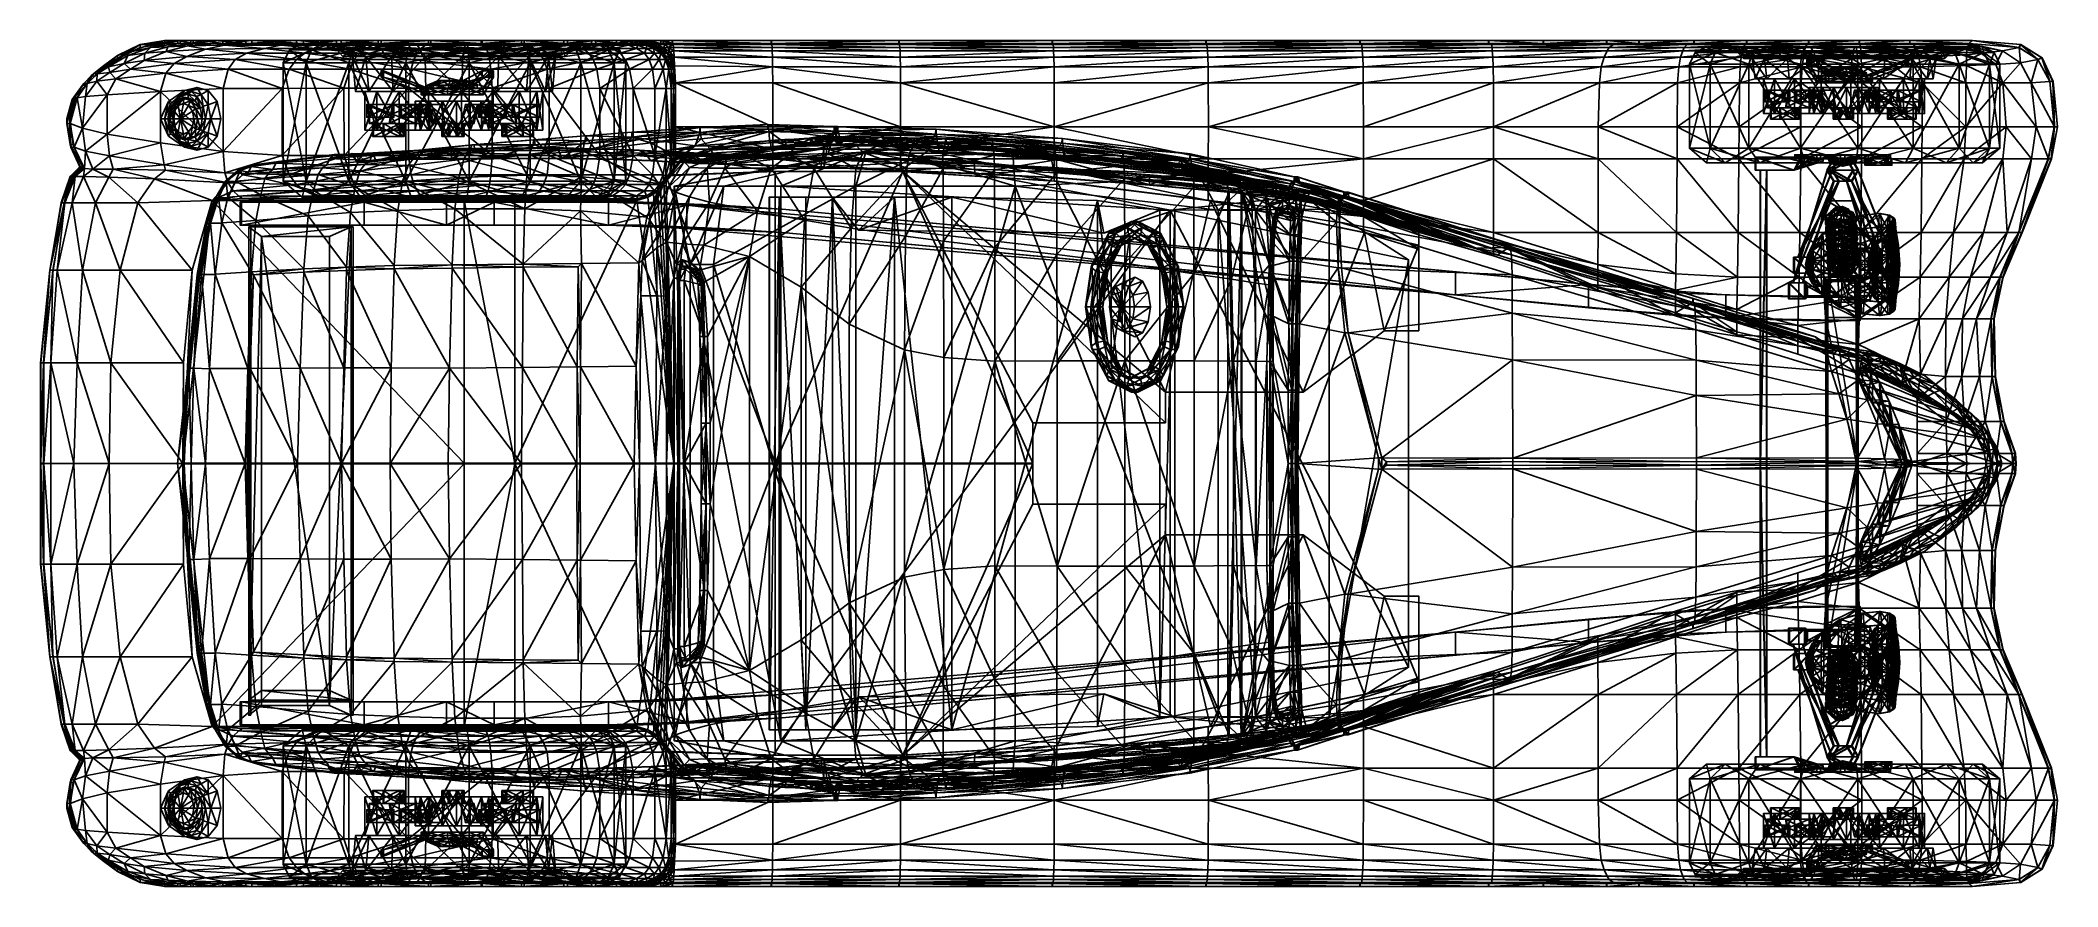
# Model space of a CAD drawing. Extents: x -3.94 to 0.06, y -0.83 to 0.85.
import ezdxf

# ---------------------------------------------------------------- set-up
doc = ezdxf.new("R2010")
doc.units = 0
doc.layers.get('0').update_dxf_attribs({"linetype": 'CONTINUOUS'})

# ---------------------------------------------------------------- blocks, each defined once
blk = doc.blocks.new('LIGHTS')
at = {"color": 141, "linetype": 'BYBLOCK'}
mesh = blk.add_polyface(dxfattribs=at)
corners = [(47.29, 17.03, -13.29), (47.39, 15.54, -13.69), (47.25, 17.03, -14.08), (47.08, 18.29, -12.94), (47.01, 18.29, -14.41), (46.69, 18.85, -12.77), (46.6, 18.85, -14.54), (47.22, 16.63, -14.78), (46.95, 17.56, -15.69), (46.53, 17.96, -16.08), (47.2, 15.93, -15.17), (46.92, 16.27, -16.43), (46.49, 16.42, -16.96), (47.2, 15.14, -15.17), (46.92, 14.8, -16.43), (46.49, 14.65, -16.96), (47.22, 14.44, -14.78), (46.95, 13.51, -15.69), (46.53, 13.11, -16.08), (47.25, 14.04, -14.08), (47.01, 12.78, -14.41), (46.6, 12.22, -14.54), (47.29, 14.04, -13.29), (47.08, 12.78, -12.94), (46.69, 12.22, -12.77), (47.32, 14.44, -12.6), (47.14, 13.51, -11.66), (46.76, 13.11, -11.23), (47.34, 15.14, -12.2), (47.17, 14.8, -10.92), (46.8, 14.65, -10.35), (47.34, 15.93, -12.2), (47.17, 16.27, -10.92), (46.8, 16.42, -10.35), (47.32, 16.63, -12.6), (47.14, 17.56, -11.66), (46.76, 17.96, -11.23), (47.39, -15.54, -13.69), (47.29, -17.03, -13.29), (47.25, -17.03, -14.08), (47.08, -18.29, -12.94), (47.01, -18.29, -14.41), (46.69, -18.85, -12.77), (46.6, -18.85, -14.54), (47.22, -16.63, -14.78), (46.95, -17.56, -15.69), (46.53, -17.96, -16.08), (47.2, -15.93, -15.17), (46.92, -16.27, -16.43), (46.49, -16.42, -16.96), (47.2, -15.14, -15.17), (46.92, -14.8, -16.43), (46.49, -14.65, -16.96), (47.22, -14.44, -14.78), (46.95, -13.51, -15.69), (46.53, -13.11, -16.08), (47.25, -14.04, -14.08), (47.01, -12.78, -14.41), (46.6, -12.22, -14.54), (47.29, -14.04, -13.29), (47.08, -12.78, -12.94), (46.69, -12.22, -12.77), (47.32, -14.44, -12.6), (47.14, -13.51, -11.66), (46.76, -13.11, -11.23), (47.34, -15.14, -12.2), (47.17, -14.8, -10.92), (46.8, -14.65, -10.35), (47.34, -15.93, -12.2), (47.17, -16.27, -10.92), (46.8, -16.42, -10.35), (47.32, -16.63, -12.6), (47.14, -17.56, -11.66), (46.76, -17.96, -11.23)]
mesh.append_faces([[corners[k] for k in face] for face in [(0, 1, 2), (2, 1, 7), (7, 1, 10), (10, 1, 13), (13, 1, 16), (16, 1, 19), (19, 1, 22), (22, 1, 25), (25, 1, 28), (28, 1, 31), (31, 1, 34), (34, 1, 0), (37, 38, 39), (37, 39, 44), (37, 44, 47), (37, 47, 50), (37, 50, 53), (37, 53, 56), (37, 56, 59), (37, 59, 62), (37, 62, 65), (37, 65, 68), (37, 68, 71), (37, 71, 38)]], dxfattribs={"color": 141})
mesh.append_faces([[corners[k] for k in face] for face in [(0, 2, 3), (4, 3, 2), (3, 4, 5), (6, 5, 4), (2, 7, 4), (8, 4, 7), (4, 8, 6), (9, 6, 8), (7, 10, 8), (11, 8, 10), (8, 11, 9), (12, 9, 11), (10, 13, 11), (14, 11, 13), (11, 14, 12), (15, 12, 14), (13, 16, 14), (17, 14, 16), (14, 17, 15), (18, 15, 17), (16, 19, 17), (20, 17, 19), (17, 20, 18), (21, 18, 20), (19, 22, 20), (23, 20, 22), (20, 23, 21), (24, 21, 23), (22, 25, 23), (26, 23, 25), (23, 26, 24), (27, 24, 26), (25, 28, 26), (29, 26, 28), (26, 29, 27), (30, 27, 29), (28, 31, 29), (32, 29, 31), (29, 32, 30), (33, 30, 32), (31, 34, 32), (35, 32, 34), (32, 35, 33), (36, 33, 35), (34, 0, 35), (3, 35, 0), (35, 3, 36), (5, 36, 3)]], dxfattribs={"vtx1": -1, "color": 141})
mesh.append_faces([[corners[k] for k in face] for face in [(39, 38, 40), (40, 41, 39), (41, 40, 42), (42, 43, 41), (44, 39, 41), (41, 45, 44), (45, 41, 43), (43, 46, 45), (47, 44, 45), (45, 48, 47), (48, 45, 46), (46, 49, 48), (50, 47, 48), (48, 51, 50), (51, 48, 49), (49, 52, 51), (53, 50, 51), (51, 54, 53), (54, 51, 52), (52, 55, 54), (56, 53, 54), (54, 57, 56), (57, 54, 55), (55, 58, 57), (59, 56, 57), (57, 60, 59), (60, 57, 58), (58, 61, 60), (62, 59, 60), (60, 63, 62), (63, 60, 61), (61, 64, 63), (65, 62, 63), (63, 66, 65), (66, 63, 64), (64, 67, 66), (68, 65, 66), (66, 69, 68), (69, 66, 67), (67, 70, 69), (71, 68, 69), (69, 72, 71), (72, 69, 70), (70, 73, 72), (38, 71, 72), (72, 40, 38), (40, 72, 73), (73, 42, 40)]], dxfattribs={"vtx2": -1, "color": 141})

msp = doc.modelspace()

# ---------------------------------------------------------------- linework, layer by layer
at = {"color": 0, "linetype": 'BYBLOCK', "invisible_edges": 15}
for points in [[(-2.6973, 0.8398, 0.2817), (-2.702, 0.8417, 0.2675), (-2.712, 0.8398, 0.2894)], [(-2.682, 0.8401, 0.2785), (-2.702, 0.8417, 0.2675), (-2.6973, 0.8398, 0.2817)], [(-2.682, 0.8401, 0.2785), (-2.4862, 0.8401, 0.2519), (-2.6834, 0.8417, 0.2623)], [(-2.4862, 0.8401, 0.2519), (-2.2328, 0.8401, 0.2328), (-2.487, 0.8417, 0.2342)], [(-1.064, 0.8417, 0.2144), (-1.0588, 0.8401, 0.3289), (-0.7662, 0.8417, 0.3139)], [(-2.6973, 0.8398, 0.2817), (-2.7017, 0.8333, 0.2977), (-2.6924, 0.8336, 0.293)], [(-2.6924, 0.8336, 0.293), (-2.7017, 0.8333, 0.2977), (-2.6878, 0.8251, 0.3006)], [(-2.682, 0.8401, 0.2785), (-2.6973, 0.8398, 0.2817), (-2.6924, 0.8336, 0.293)], [(-2.682, 0.8401, 0.2785), (-2.6924, 0.8336, 0.293), (-2.6813, 0.8338, 0.2914)], [(-2.6813, 0.8338, 0.2914), (-2.6924, 0.8336, 0.293), (-2.6808, 0.8274, 0.2987)], [(-2.6878, 0.8251, 0.3006), (-2.6836, 0.8125, 0.3068), (-2.6802, 0.8147, 0.3059)], [(-2.6802, 0.8147, 0.3059), (-2.6836, 0.8125, 0.3068), (-2.6794, 0.7973, 0.312)], [(-2.6794, 0.7973, 0.312), (-2.6836, 0.8125, 0.3068), (-2.6805, 0.7935, 0.3118)], [(-2.4857, 0.8338, 0.2633), (-2.4862, 0.8401, 0.2519), (-2.682, 0.8401, 0.2785)], [(-2.4857, 0.8338, 0.2633), (-2.682, 0.8401, 0.2785), (-2.6813, 0.8338, 0.2914)], [(-2.6813, 0.8338, 0.2914), (-2.4853, 0.8274, 0.2713), (-2.4857, 0.8338, 0.2633)], [(-2.485, 0.8147, 0.2788), (-2.6808, 0.8274, 0.2987), (-2.6802, 0.8147, 0.3059)], [(-2.6794, 0.7973, 0.312), (-2.4847, 0.7957, 0.2857), (-2.6802, 0.8147, 0.3059)], [(-2.6802, 0.8147, 0.3059), (-2.4847, 0.7957, 0.2857), (-2.485, 0.8147, 0.2788)], [(-2.2322, 0.8338, 0.2462), (-2.4862, 0.8401, 0.2519), (-2.4857, 0.8338, 0.2633)], [(-2.2315, 0.8147, 0.2627), (-2.4853, 0.8274, 0.2713), (-2.485, 0.8147, 0.2788)], [(-2.4847, 0.7957, 0.2857), (-2.2312, 0.7957, 0.2692), (-2.485, 0.8147, 0.2788)], [(-2.485, 0.8147, 0.2788), (-2.2312, 0.7957, 0.2692), (-2.2315, 0.8147, 0.2627)], [(-2.2315, 0.8147, 0.2627), (-2.2312, 0.7957, 0.2692), (-1.9267, 0.8147, 0.2553)], [(-1.9278, 0.8338, 0.2305), (-1.6225, 0.8338, 0.2347), (-1.6233, 0.8401, 0.2172)], [(-1.6225, 0.8338, 0.2347), (-1.3156, 0.8338, 0.273), (-1.3167, 0.8401, 0.2491)], [(-1.6225, 0.8338, 0.2347), (-1.6219, 0.8274, 0.2468), (-1.3156, 0.8338, 0.273)], [(-1.3156, 0.8338, 0.273), (-1.0577, 0.8338, 0.3519), (-1.0588, 0.8401, 0.3289)], [(-1.3156, 0.8338, 0.273), (-1.3151, 0.8274, 0.2844), (-1.0577, 0.8338, 0.3519)], [(-1.0577, 0.8338, 0.3519), (-0.8251, 0.8338, 0.4555), (-0.817, 0.8401, 0.4363)], [(-1.0577, 0.8338, 0.3519), (-1.0572, 0.8274, 0.3636), (-0.8251, 0.8338, 0.4555)], [(-0.8251, 0.8338, 0.4555), (-0.8292, 0.8274, 0.4662), (-0.6765, 0.8338, 0.5383)], [(-2.6772, 0.7639, 0.3141), (-2.4847, 0.7957, 0.2857), (-2.6794, 0.7973, 0.312)], [(-2.2309, 0.7639, 0.2749), (-2.2312, 0.7957, 0.2692), (-2.4847, 0.7957, 0.2857)], [(-2.2309, 0.7639, 0.2749), (-1.9263, 0.7957, 0.2635), (-2.2312, 0.7957, 0.2692)], [(-1.3127, 0.6131, 0.3355), (-1.6204, 0.6766, 0.2794), (-1.6205, 0.6131, 0.2778)], [(-1.3127, 0.6131, 0.3355), (-1.0548, 0.6131, 0.4148), (-1.0548, 0.6766, 0.4148)], [(-0.8472, 0.6131, 0.5052), (-1.0548, 0.6766, 0.4148), (-1.0548, 0.6131, 0.4148)], [(-0.6908, 0.6131, 0.589), (-0.8472, 0.6766, 0.5068), (-0.8472, 0.6131, 0.5052)], [(-0.568, 0.6131, 0.6328), (-0.6907, 0.6766, 0.5922), (-0.6908, 0.6131, 0.589)], [(-0.568, 0.6131, 0.6328), (-0.4455, 0.6131, 0.6703), (-0.4451, 0.6766, 0.6799)], [(-0.0382, 0.6766, 0.5423), (-0.1215, 0.6131, 0.598), (-0.0448, 0.6131, 0.5365)], [(-0.0382, 0.6766, 0.5423), (-0.0448, 0.6131, 0.5365), (0.012, 0.6131, 0.46)], [(-1.3127, 0.6131, 0.3355), (-1.6205, 0.6131, 0.2778), (-1.6205, 0.5814, 0.2773)], [(-1.3127, 0.6131, 0.3355), (-1.3129, 0.5306, 0.3319), (-1.0548, 0.6131, 0.4148)], [(-1.0551, 0.4671, 0.408), (-0.8474, 0.4671, 0.5004), (-1.0548, 0.6131, 0.4148)], [(-1.0548, 0.6131, 0.4148), (-0.8474, 0.4671, 0.5004), (-0.8472, 0.6131, 0.5052)], [(-0.8474, 0.4671, 0.5004), (-0.692, 0.4671, 0.5636), (-0.8472, 0.6131, 0.5052)], [(-0.8472, 0.6131, 0.5052), (-0.692, 0.4671, 0.5636), (-0.6908, 0.6131, 0.589)], [(-0.692, 0.4671, 0.5636), (-0.5695, 0.4671, 0.6011), (-0.6908, 0.6131, 0.589)], [(-0.568, 0.6131, 0.6328), (-0.4472, 0.4671, 0.6337), (-0.4455, 0.6131, 0.6703)], [(-0.4472, 0.4671, 0.6337), (-0.3264, 0.4671, 0.6335), (-0.4455, 0.6131, 0.6703)], [(-0.0831, 0.4671, 0.5), (-0.0448, 0.6131, 0.5365), (-0.1426, 0.4671, 0.552)], [(-0.0362, 0.4671, 0.4469), (-0.0448, 0.6131, 0.5365), (-0.0831, 0.4671, 0.5)], [(-0.6931, 0.385, 0.5387), (-0.8474, 0.4671, 0.5004), (-0.848, 0.4036, 0.4873)], [(-0.6931, 0.385, 0.5387), (-0.692, 0.4671, 0.5636), (-0.8474, 0.4671, 0.5004)], [(-0.5707, 0.3782, 0.5748), (-0.692, 0.4671, 0.5636), (-0.6931, 0.385, 0.5387)], [(-0.4485, 0.3782, 0.6043), (-0.4472, 0.4671, 0.6337), (-0.5695, 0.4671, 0.6011)], [(-0.3278, 0.3782, 0.6026), (-0.4472, 0.4671, 0.6337), (-0.4485, 0.3782, 0.6043)], [(-0.0831, 0.4671, 0.5), (-0.1508, 0.3782, 0.5134), (-0.1084, 0.3782, 0.467)], [(-0.0362, 0.4671, 0.4469), (-0.0831, 0.4671, 0.5), (-0.1084, 0.3782, 0.467)], [(-0.6931, 0.385, 0.5387), (-0.6939, 0.3528, 0.5214), (-0.5707, 0.3782, 0.5748)], [(-0.4509, 0.2829, 0.5535), (-0.3295, 0.2956, 0.5664), (-0.4485, 0.3782, 0.6043)], [(-0.1249, 0.2956, 0.42), (-0.1084, 0.3782, 0.467), (-0.1576, 0.2956, 0.4641)], [(-0.1249, 0.2956, 0.42), (-0.069, 0.3782, 0.4251), (-0.1084, 0.3782, 0.467)], [(-0.0966, 0.2956, 0.3789), (-0.1249, 0.2956, 0.42), (-0.1257, 0.1813, 0.3255)], [(-0.1249, -0.2776, 0.42), (-0.0966, -0.2776, 0.3789), (-0.1257, -0.1633, 0.3255)], [(-0.3295, -0.2776, 0.5664), (-0.4509, -0.2649, 0.5535), (-0.4485, -0.3602, 0.6043)], [(-0.1084, -0.3602, 0.467), (-0.1249, -0.2776, 0.42), (-0.1576, -0.2776, 0.4641)], [(-0.069, -0.3602, 0.4251), (-0.1249, -0.2776, 0.42), (-0.1084, -0.3602, 0.467)], [(-0.6931, -0.367, 0.5387), (-0.6939, -0.3348, 0.5214), (-0.848, -0.3856, 0.4873)], [(-0.848, -0.3856, 0.4873), (-0.6939, -0.3348, 0.5214), (-0.8477, -0.3665, 0.4951)], [(-0.6939, -0.3348, 0.5214), (-0.6931, -0.367, 0.5387), (-0.5707, -0.3602, 0.5748)], [(-0.848, -0.3856, 0.4873), (-1.0551, -0.4491, 0.408), (-0.8474, -0.4491, 0.5004)], [(-0.848, -0.3856, 0.4873), (-1.0548, -0.4316, 0.4142), (-1.0551, -0.4491, 0.408)], [(-0.8474, -0.4491, 0.5004), (-0.6931, -0.367, 0.5387), (-0.848, -0.3856, 0.4873)], [(-0.692, -0.4491, 0.5636), (-0.6931, -0.367, 0.5387), (-0.8474, -0.4491, 0.5004)], [(-0.692, -0.4491, 0.5636), (-0.5707, -0.3602, 0.5748), (-0.6931, -0.367, 0.5387)], [(-0.4472, -0.4491, 0.6337), (-0.4485, -0.3602, 0.6043), (-0.5695, -0.4491, 0.6011)], [(-0.4472, -0.4491, 0.6337), (-0.3278, -0.3602, 0.6026), (-0.4485, -0.3602, 0.6043)], [(-0.1508, -0.3602, 0.5134), (-0.0831, -0.4491, 0.5), (-0.1084, -0.3602, 0.467)], [(-0.0831, -0.4491, 0.5), (-0.0362, -0.4491, 0.4469), (-0.1084, -0.3602, 0.467)], [(-1.3129, -0.5126, 0.3319), (-1.0548, -0.5951, 0.4148), (-1.0551, -0.4491, 0.408)], [(-0.8474, -0.4491, 0.5004), (-1.0551, -0.4491, 0.408), (-1.0548, -0.5951, 0.4148)], [(-0.692, -0.4491, 0.5636), (-0.8474, -0.4491, 0.5004), (-0.8472, -0.5951, 0.5052)], [(-0.5695, -0.4491, 0.6011), (-0.692, -0.4491, 0.5636), (-0.6908, -0.5951, 0.589)], [(-0.3264, -0.4491, 0.6335), (-0.4472, -0.4491, 0.6337), (-0.4455, -0.5951, 0.6703)], [(-0.0448, -0.5951, 0.5365), (-0.0831, -0.4491, 0.5), (-0.1426, -0.4491, 0.552)], [(-0.0448, -0.5951, 0.5365), (-0.0362, -0.4491, 0.4469), (-0.0831, -0.4491, 0.5)], [(-1.9261, -0.5761, 0.2674), (-1.6205, -0.538, 0.2773), (-1.6205, -0.5126, 0.2773)], [(-1.6205, -0.538, 0.2773), (-1.3129, -0.4808, 0.3319), (-1.6205, -0.5126, 0.2773)], [(-1.3129, -0.4808, 0.3319), (-1.6205, -0.538, 0.2773), (-1.6205, -0.5634, 0.2773)], [(-1.6205, -0.5634, 0.2773), (-1.3127, -0.5951, 0.3355), (-1.3129, -0.5126, 0.3319)], [(-1.6205, -0.538, 0.2773), (-1.9261, -0.5761, 0.2674), (-1.6205, -0.5634, 0.2773)], [(-2.4844, -0.5697, 0.2915), (-2.6772, -0.6015, 0.3141), (-2.4844, -0.5951, 0.2915)], [(-2.4844, -0.5951, 0.2915), (-2.6772, -0.6015, 0.3141), (-2.4844, -0.6142, 0.2915)], [(-2.4844, -0.5951, 0.2915), (-2.2309, -0.5951, 0.2749), (-2.2309, -0.5697, 0.2749)], [(-2.2309, -0.5951, 0.2749), (-2.4844, -0.5951, 0.2915), (-2.2309, -0.6142, 0.2749)], [(-1.6204, -0.6586, 0.2794), (-1.6205, -0.5951, 0.2778), (-1.926, -0.6586, 0.2695)], [(-1.3127, -0.6586, 0.3355), (-1.3127, -0.5951, 0.3355), (-1.6204, -0.6586, 0.2794)], [(-1.3127, -0.6586, 0.3355), (-1.0548, -0.6586, 0.4148), (-1.3127, -0.5951, 0.3355)], [(-0.8472, -0.6586, 0.5068), (-0.8472, -0.5951, 0.5052), (-1.0548, -0.6586, 0.4148)], [(-0.6907, -0.6586, 0.5922), (-0.6908, -0.5951, 0.589), (-0.8472, -0.6586, 0.5068)], [(-0.4451, -0.6586, 0.6799), (-0.3242, -0.6586, 0.6813), (-0.4455, -0.5951, 0.6703)], [(-2.4844, -0.6586, 0.2915), (-2.4844, -0.6142, 0.2915), (-2.6772, -0.6586, 0.3141)], [(-2.4844, -0.6586, 0.2915), (-2.2309, -0.6586, 0.2749), (-2.4844, -0.6142, 0.2915)], [(-1.926, -0.6586, 0.2695), (-2.2309, -0.6142, 0.2749), (-2.2309, -0.6586, 0.2749)], [(-2.2309, -0.6586, 0.2749), (-2.4844, -0.6586, 0.2915), (-2.4844, -0.746, 0.2915)], [(-1.926, -0.6586, 0.2695), (-2.2309, -0.6586, 0.2749), (-2.2309, -0.746, 0.2749)], [(-1.926, -0.6586, 0.2695), (-1.6205, -0.746, 0.279), (-1.6204, -0.6586, 0.2794)], [(-1.6204, -0.6586, 0.2794), (-1.313, -0.746, 0.3286), (-1.3127, -0.6586, 0.3355)], [(-1.3127, -0.6586, 0.3355), (-1.0551, -0.746, 0.4082), (-1.0548, -0.6586, 0.4148)], [(-1.0548, -0.6586, 0.4148), (-0.8448, -0.746, 0.5026), (-0.8472, -0.6586, 0.5068)], [(-0.8472, -0.6586, 0.5068), (-0.69, -0.746, 0.5884), (-0.6907, -0.6586, 0.5922)], [(-0.5676, -0.6586, 0.6424), (-0.4444, -0.746, 0.6774), (-0.4451, -0.6586, 0.6799)], [(-0.3242, -0.6586, 0.6813), (-0.4451, -0.6586, 0.6799), (-0.4444, -0.746, 0.6774)], [(-0.0448, -0.746, 0.5379), (-0.0382, -0.6586, 0.5423), (-0.1179, -0.6586, 0.6068)], [(-0.0448, -0.746, 0.5379), (0.0213, -0.6586, 0.4532), (-0.0382, -0.6586, 0.5423)], [(-2.4847, -0.7777, 0.2857), (-2.6772, -0.746, 0.3141), (-2.6794, -0.7793, 0.312)], [(-2.2312, -0.7777, 0.2692), (-2.2309, -0.746, 0.2749), (-2.4847, -0.7777, 0.2857)], [(-1.9263, -0.7777, 0.2635), (-2.2309, -0.746, 0.2749), (-2.2312, -0.7777, 0.2692)], [(-1.3136, -0.7777, 0.3176), (-1.6205, -0.746, 0.279), (-1.6209, -0.7777, 0.2701)], [(-1.0556, -0.7777, 0.3974), (-1.313, -0.746, 0.3286), (-1.3136, -0.7777, 0.3176)], [(-0.841, -0.7777, 0.4936), (-1.0551, -0.746, 0.4082), (-1.0556, -0.7777, 0.3974)], [(-0.687, -0.7777, 0.5774), (-0.8448, -0.746, 0.5026), (-0.841, -0.7777, 0.4936)], [(-0.5654, -0.7777, 0.6279), (-0.69, -0.746, 0.5884), (-0.687, -0.7777, 0.5774)], [(-0.0448, -0.746, 0.5379), (-0.1169, -0.7805, 0.5936), (-0.0582, -0.7825, 0.5335)], [(-0.0582, -0.7825, 0.5335), (-0.0097, -0.7856, 0.4455), (-0.0448, -0.746, 0.5379)], [(-2.6836, -0.7945, 0.3068), (-2.6878, -0.8071, 0.3006), (-2.6802, -0.7968, 0.3059)], [(-2.6836, -0.7945, 0.3068), (-2.6794, -0.7793, 0.312), (-2.6805, -0.7755, 0.3118)], [(-2.6836, -0.7945, 0.3068), (-2.6802, -0.7968, 0.3059), (-2.6794, -0.7793, 0.312)], [(-2.6808, -0.8095, 0.2987), (-2.485, -0.7968, 0.2788), (-2.6802, -0.7968, 0.3059)], [(-2.4847, -0.7777, 0.2857), (-2.6794, -0.7793, 0.312), (-2.6802, -0.7968, 0.3059)], [(-2.4847, -0.7777, 0.2857), (-2.6802, -0.7968, 0.3059), (-2.485, -0.7968, 0.2788)], [(-2.4853, -0.8095, 0.2713), (-2.2315, -0.7968, 0.2627), (-2.485, -0.7968, 0.2788)], [(-2.2312, -0.7777, 0.2692), (-2.4847, -0.7777, 0.2857), (-2.485, -0.7968, 0.2788)], [(-2.2312, -0.7777, 0.2692), (-2.485, -0.7968, 0.2788), (-2.2315, -0.7968, 0.2627)], [(-2.2312, -0.7777, 0.2692), (-2.2315, -0.7968, 0.2627), (-1.9267, -0.7968, 0.2553)], [(-1.6212, -0.7968, 0.2619), (-1.9267, -0.7968, 0.2553), (-1.6219, -0.8095, 0.2468)], [(-1.9263, -0.7777, 0.2635), (-1.6212, -0.7968, 0.2619), (-1.6209, -0.7777, 0.2701)], [(-1.6209, -0.7777, 0.2701), (-1.6212, -0.7968, 0.2619), (-1.3142, -0.7968, 0.3032)], [(-1.3142, -0.7968, 0.3032), (-1.6212, -0.7968, 0.2619), (-1.3151, -0.8095, 0.2844)], [(-1.6209, -0.7777, 0.2701), (-1.3142, -0.7968, 0.3032), (-1.3136, -0.7777, 0.3176)], [(-1.3136, -0.7777, 0.3176), (-1.3142, -0.7968, 0.3032), (-1.0563, -0.7968, 0.3826)], [(-1.0563, -0.7968, 0.3826), (-1.3142, -0.7968, 0.3032), (-1.0572, -0.8095, 0.3636)], [(-1.3136, -0.7777, 0.3176), (-1.0563, -0.7968, 0.3826), (-1.0556, -0.7777, 0.3974)], [(-1.0556, -0.7777, 0.3974), (-1.0563, -0.7968, 0.3826), (-0.8355, -0.7968, 0.4811)], [(-0.8355, -0.7968, 0.4811), (-1.0563, -0.7968, 0.3826), (-0.8292, -0.8095, 0.4662)], [(-1.0556, -0.7777, 0.3974), (-0.8355, -0.7968, 0.4811), (-0.841, -0.7777, 0.4936)], [(-0.841, -0.7777, 0.4936), (-0.8355, -0.7968, 0.4811), (-0.6836, -0.7968, 0.5646)], [(-0.841, -0.7777, 0.4936), (-0.6836, -0.7968, 0.5646), (-0.687, -0.7777, 0.5774)], [(-0.6836, -0.7968, 0.5646), (-0.8355, -0.7968, 0.4811), (-0.6794, -0.8095, 0.5485)], [(-0.687, -0.7777, 0.5774), (-0.6836, -0.7968, 0.5646), (-0.5634, -0.7968, 0.6137)], [(-0.5654, -0.7777, 0.6279), (-0.4402, -0.7968, 0.6515), (-0.4424, -0.7777, 0.6657)], [(-0.4402, -0.7968, 0.6515), (-0.5634, -0.7968, 0.6137), (-0.4385, -0.8095, 0.6358)], [(-0.3249, -0.7777, 0.6666), (-0.4424, -0.7777, 0.6657), (-0.4402, -0.7968, 0.6515)], [(-0.4385, -0.8095, 0.6358), (-0.3255, -0.7968, 0.6528), (-0.4402, -0.7968, 0.6515)], [(-2.702, -0.8237, 0.2675), (-2.6973, -0.8219, 0.2817), (-2.712, -0.8219, 0.2894)], [(-2.702, -0.8237, 0.2675), (-2.682, -0.8222, 0.2785), (-2.6973, -0.8219, 0.2817)], [(-2.7017, -0.8153, 0.2977), (-2.6924, -0.8156, 0.293), (-2.6878, -0.8071, 0.3006)], [(-2.7017, -0.8153, 0.2977), (-2.6973, -0.8219, 0.2817), (-2.6924, -0.8156, 0.293)], [(-2.6973, -0.8219, 0.2817), (-2.682, -0.8222, 0.2785), (-2.6924, -0.8156, 0.293)], [(-2.6924, -0.8156, 0.293), (-2.6813, -0.8158, 0.2914), (-2.6808, -0.8095, 0.2987)], [(-2.6924, -0.8156, 0.293), (-2.682, -0.8222, 0.2785), (-2.6813, -0.8158, 0.2914)], [(-2.4862, -0.8222, 0.2519), (-2.682, -0.8222, 0.2785), (-2.6834, -0.8237, 0.2623)], [(-2.4862, -0.8222, 0.2519), (-2.4857, -0.8158, 0.2633), (-2.682, -0.8222, 0.2785)], [(-2.682, -0.8222, 0.2785), (-2.4857, -0.8158, 0.2633), (-2.6813, -0.8158, 0.2914)], [(-2.4853, -0.8095, 0.2713), (-2.6813, -0.8158, 0.2914), (-2.4857, -0.8158, 0.2633)], [(-2.2328, -0.8222, 0.2328), (-2.4862, -0.8222, 0.2519), (-2.487, -0.8237, 0.2342)], [(-2.2328, -0.8222, 0.2328), (-2.2322, -0.8158, 0.2462), (-2.4862, -0.8222, 0.2519)], [(-2.4862, -0.8222, 0.2519), (-2.2322, -0.8158, 0.2462), (-2.4857, -0.8158, 0.2633)], [(-2.2318, -0.8095, 0.2557), (-2.4857, -0.8158, 0.2633), (-2.2322, -0.8158, 0.2462)], [(-1.9285, -0.8222, 0.2166), (-2.2328, -0.8222, 0.2328), (-2.2339, -0.8237, 0.209)], [(-2.2328, -0.8222, 0.2328), (-1.9278, -0.8158, 0.2305), (-2.2322, -0.8158, 0.2462)], [(-1.9285, -0.8222, 0.2166), (-1.6248, -0.8237, 0.1841), (-1.6233, -0.8222, 0.2172)], [(-1.6225, -0.8158, 0.2347), (-1.9278, -0.8158, 0.2305), (-1.6233, -0.8222, 0.2172)], [(-1.3167, -0.8222, 0.2491), (-1.6225, -0.8158, 0.2347), (-1.6233, -0.8222, 0.2172)], [(-1.6233, -0.8222, 0.2172), (-1.3191, -0.8237, 0.1965), (-1.3167, -0.8222, 0.2491)], [(-1.6219, -0.8095, 0.2468), (-1.6225, -0.8158, 0.2347), (-1.3156, -0.8158, 0.273)], [(-1.3156, -0.8158, 0.273), (-1.6225, -0.8158, 0.2347), (-1.3167, -0.8222, 0.2491)], [(-1.0588, -0.8222, 0.3289), (-1.3156, -0.8158, 0.273), (-1.3167, -0.8222, 0.2491)], [(-1.3167, -0.8222, 0.2491), (-1.064, -0.8237, 0.2144), (-1.0588, -0.8222, 0.3289)], [(-1.3151, -0.8095, 0.2844), (-1.3156, -0.8158, 0.273), (-1.0577, -0.8158, 0.3519)], [(-1.0577, -0.8158, 0.3519), (-1.3156, -0.8158, 0.273), (-1.0588, -0.8222, 0.3289)], [(-1.0588, -0.8222, 0.3289), (-1.064, -0.8237, 0.2144), (-0.7662, -0.8237, 0.3139)], [(-0.817, -0.8222, 0.4363), (-1.0577, -0.8158, 0.3519), (-1.0588, -0.8222, 0.3289)], [(-1.0588, -0.8222, 0.3289), (-0.7662, -0.8237, 0.3139), (-0.817, -0.8222, 0.4363)], [(-1.0572, -0.8095, 0.3636), (-1.0577, -0.8158, 0.3519), (-0.8251, -0.8158, 0.4555)], [(-0.8251, -0.8158, 0.4555), (-1.0577, -0.8158, 0.3519), (-0.817, -0.8222, 0.4363)], [(-0.8292, -0.8095, 0.4662), (-0.8251, -0.8158, 0.4555), (-0.6765, -0.8158, 0.5383)], [(-0.6765, -0.8158, 0.5383), (-0.8251, -0.8158, 0.4555), (-0.6709, -0.8222, 0.5181)], [(-0.6709, -0.8222, 0.5181), (-0.8251, -0.8158, 0.4555), (-0.817, -0.8222, 0.4363)], [(-0.817, -0.8222, 0.4363), (-0.6566, -0.8237, 0.4642), (-0.6709, -0.8222, 0.5181)], [(-0.6794, -0.8095, 0.5485), (-0.6765, -0.8158, 0.5383), (-0.5587, -0.8158, 0.5868)], [(-0.5556, -0.8222, 0.5666), (-0.6765, -0.8158, 0.5383), (-0.6709, -0.8222, 0.5181)], [(-0.4363, -0.8158, 0.6237), (-0.5587, -0.8158, 0.5868), (-0.4333, -0.8222, 0.6042)], [(-0.5556, -0.8222, 0.5666), (-0.4295, -0.8237, 0.5749), (-0.4333, -0.8222, 0.6042)], [(-0.4333, -0.8222, 0.6042), (-0.3268, -0.8158, 0.6251), (-0.4363, -0.8158, 0.6237)], [(-0.3277, -0.8222, 0.6052), (-0.4333, -0.8222, 0.6042), (-0.4295, -0.8237, 0.5749)]]:
    msp.add_3dface(points, dxfattribs=at)

# ---------------------------------------------------------------- block references
at = {"xscale": 0.0254, "yscale": 0.0254, "zscale": 0.0254}
msp.add_blockref('LIGHTS', (-1.4527, 0.009, 1.1027), dxfattribs=at)

# ---------------------------------------------------------------- meshes
at = {"color": 0, "linetype": 'BYBLOCK'}
mesh = msp.add_polyface(dxfattribs=at)
corners = [(-3.6828, 0.7266, 0.4687), (-3.679, 0.7219, 0.4912), (-3.6907, 0.6925, 0.4789), (-3.6765, 0.7179, 0.5076), (-3.6845, 0.6925, 0.4992), (-3.6465, 0.8163, 0.4482), (-3.731, 0.8084, 0.3774), (-3.6715, 0.802, 0.4493), (-3.7585, 0.7909, 0.3786), (-3.7873, 0.7719, 0.3811), (-3.6881, 0.783, 0.4501), (-3.6986, 0.7465, 0.4506), (-3.8048, 0.7401, 0.3835), (-3.6877, 0.8259, 0.3754), (-3.8048, 0.6621, 0.3835), (-3.771, 0.802, 0.349), (-3.8018, 0.7957, 0.3266), (-3.7992, 0.7846, 0.3503), (-3.8243, 0.7814, 0.3288), (-3.6645, 0.8417, 0.3235), (-3.7188, 0.8338, 0.3208), (-3.6844, 0.8354, 0.345), (-3.7295, 0.8227, 0.3471), (-3.7635, 0.8179, 0.3237), (-3.8505, 0.7624, 0.332), (-3.8531, 0.7592, 0.3163), (-3.8701, 0.7338, 0.3353), (-3.8736, 0.7306, 0.3196), (-3.8847, 0.6925, 0.3217), (-3.8442, 0.7624, 0.3317), (-3.8249, 0.7671, 0.3523), (-3.8476, 0.737, 0.3549), (-3.8638, 0.7338, 0.335), (-3.7188, 0.8401, 0.3208), (-3.7393, 0.8401, 0.3055), (-3.7635, 0.8243, 0.3237), (-3.784, 0.8179, 0.3092), (-3.8115, 0.7973, 0.312), (-3.8018, 0.802, 0.3266), (-3.8357, 0.7782, 0.3143), (-3.8311, 0.7823, 0.3292), (-3.69, 0.8481, 0.3084), (-3.6645, 0.8481, 0.3235), (-3.8533, 0.6742, 0.3564)]
mesh.append_faces([[corners[k] for k in face] for face in [(26, 25, 27), (31, 29, 32), (35, 34, 36), (36, 38, 35), (41, 33, 42)]], dxfattribs={"vtx0": -1, "color": 0})
mesh.append_faces([[corners[k] for k in face] for face in [(11, 9, 12), (12, 14, 11), (33, 34, 35), (32, 43, 31)]], dxfattribs={"vtx0": -1, "vtx1": -1, "color": 0})
mesh.append_faces([[corners[k] for k in face] for face in [(5, 6, 7), (7, 6, 8), (8, 9, 10), (8, 10, 7), (10, 9, 11), (13, 6, 5), (15, 16, 17), (21, 20, 22), (23, 15, 22), (18, 30, 17), (30, 29, 31), (21, 22, 13), (8, 17, 9), (9, 17, 30), (30, 12, 9), (13, 22, 6), (6, 22, 15), (15, 17, 8), (15, 8, 6)]], dxfattribs={"vtx0": -1, "vtx1": -1, "vtx2": -1, "color": 0})
mesh.append_faces([[corners[k] for k in face] for face in [(17, 16, 18), (22, 20, 23), (39, 24, 40), (40, 37, 39), (30, 31, 12)]], dxfattribs={"vtx0": -1, "vtx2": -1, "color": 0})
mesh.append_faces([[corners[k] for k in face] for face in [(24, 25, 26), (38, 37, 40)]], dxfattribs={"vtx1": -1, "color": 0})
mesh.append_faces([[corners[k] for k in face] for face in [(19, 20, 21), (23, 16, 15), (18, 29, 30), (41, 34, 33), (12, 31, 43)]], dxfattribs={"vtx1": -1, "vtx2": -1, "color": 0})
mesh.append_faces([[corners[k] for k in face] for face in [(0, 1, 2), (1, 3, 4), (26, 27, 28), (36, 37, 38), (39, 25, 24)]], dxfattribs={"vtx2": -1, "color": 0})
at = {"color": 7}
mesh = msp.add_polyface(dxfattribs=at)
corners = [(-3.5911, 0.8481, 0.3709), (-3.5911, 0.8417, 0.3709), (-3.5292, 0.8417, 0.4428), (-3.8526, 0.5973, 0.3194), (-3.859, 0.5973, 0.3197), (-3.878, 0.6417, 0.3206), (-3.8717, 0.6417, 0.3203), (-3.8558, 0.5941, 0.3354), (-3.8495, 0.5941, 0.3351), (-3.8763, 0.6361, 0.3364), (-3.87, 0.6361, 0.3361), (-3.8745, 0.5782, 0.3363), (-3.8701, 0.7338, 0.3353), (-3.8638, 0.7338, 0.335), (-3.8442, 0.7624, 0.3317), (-3.8505, 0.7624, 0.332), (-3.6385, 0.8417, 0.3254), (-3.6385, 0.8481, 0.3254), (-3.6131, 0.8481, 0.3417), (-3.6131, 0.8417, 0.3417), (-3.6645, 0.8481, 0.3235), (-3.6645, 0.8417, 0.3235), (-3.6336, 0.8417, 0.3427), (-3.6336, 0.8481, 0.3427), (-3.8115, 0.7909, 0.312), (-3.8115, 0.7973, 0.312), (-3.784, 0.8179, 0.3092), (-3.784, 0.8116, 0.3092), (-3.8018, 0.802, 0.3266), (-3.8018, 0.7957, 0.3266), (-3.7635, 0.8243, 0.3237), (-3.7635, 0.8179, 0.3237), (-3.8783, 0.6925, 0.3214), (-3.8847, 0.6925, 0.3217), (-3.8357, 0.7782, 0.3143), (-3.8289, 0.7773, 0.3139), (-3.8468, 0.7592, 0.316), (-3.8243, 0.7814, 0.3288), (-3.8311, 0.7823, 0.3292), (-3.8531, 0.7592, 0.3163), (-3.8736, 0.7306, 0.3196), (-3.8673, 0.7306, 0.3193), (-3.7393, 0.8401, 0.3055), (-3.7393, 0.8338, 0.3055), (-3.69, 0.8481, 0.3084), (-3.69, 0.8417, 0.3084), (-3.7188, 0.8401, 0.3208), (-3.7188, 0.8338, 0.3208), (-3.6599, 0.8481, 0.3113), (-3.6599, 0.8417, 0.3113), (-3.8779, 0.683, 0.3372), (-3.8843, 0.683, 0.3375), (-3.5754, 0.8417, 0.3702), (-3.5754, 0.8481, 0.3702)]
mesh.append_faces([[corners[k] for k in face] for face in [(35, 25, 24), (28, 37, 29), (34, 36, 39), (14, 38, 15)]], dxfattribs={"vtx0": -1, "color": 7})
mesh.append_faces([[corners[k] for k in face] for face in [(7, 8, 9), (10, 9, 8), (28, 29, 30), (31, 30, 29), (6, 5, 32), (33, 32, 5), (34, 25, 35), (37, 38, 14), (41, 40, 36), (39, 36, 40), (44, 45, 42), (46, 47, 20), (21, 20, 47), (49, 48, 16), (17, 16, 48), (43, 42, 45), (51, 50, 12), (13, 12, 50), (23, 22, 0), (1, 0, 22), (19, 18, 52), (53, 52, 18)]], dxfattribs={"vtx1": -1, "color": 7})
mesh.append_faces([[corners[k] for k in face] for face in [(0, 1, 2), (3, 4, 5), (5, 6, 3), (11, 7, 4), (12, 13, 14), (14, 15, 12), (16, 17, 18), (18, 19, 16), (20, 21, 22), (22, 23, 20), (24, 25, 26), (26, 27, 24), (34, 35, 36), (28, 38, 37), (32, 33, 40), (40, 41, 32), (27, 26, 42), (42, 43, 27), (45, 44, 48), (48, 49, 45), (30, 31, 47), (47, 46, 30), (9, 10, 50), (50, 51, 9)]], dxfattribs={"vtx2": -1, "color": 7})
at = {"color": 0, "linetype": 'BYBLOCK'}
mesh = msp.add_polyface(dxfattribs=at)
corners = [(-3.5503, 0.81, 0.582), (-3.6465, 0.8163, 0.4482), (-3.6715, 0.802, 0.4493), (-3.6881, 0.783, 0.4501), (-3.5647, 0.7909, 0.5826), (-3.5742, 0.7528, 0.5831), (-3.6986, 0.7465, 0.4506), (-3.5863, 0.7266, 0.5707), (-3.599, 0.6925, 0.5757), (-3.6041, 0.7203, 0.5703), (-3.6092, 0.6925, 0.5788), (-3.6139, 0.7179, 0.5739), (-3.6045, 0.7485, 0.5514), (-3.6181, 0.7406, 0.5555), (-3.6267, 0.7365, 0.5604), (-3.6196, 0.7131, 0.5679), (-3.6299, 0.7283, 0.5569), (-3.6267, 0.7544, 0.5256), (-3.6372, 0.7465, 0.5354), (-3.6441, 0.7417, 0.5419), (-3.6441, 0.7338, 0.5419), (-3.6563, 0.7406, 0.5152), (-3.6514, 0.7485, 0.5018), (-3.6616, 0.7365, 0.5235), (-3.6583, 0.7283, 0.5269), (-3.679, 0.7219, 0.4912), (-3.6828, 0.7266, 0.4687), (-3.6765, 0.7179, 0.5076), (-3.6687, 0.7131, 0.5159), (-3.5911, 0.8417, 0.3709), (-3.6452, 0.837, 0.3734), (-3.5721, 0.8386, 0.4447), (-3.6877, 0.8259, 0.3754), (-3.6097, 0.8306, 0.4465), (-3.6645, 0.8417, 0.3235), (-3.6844, 0.8354, 0.345), (-3.6336, 0.8417, 0.3427), (-3.6131, 0.8481, 0.3417), (-3.6385, 0.8481, 0.3254), (-3.6336, 0.8481, 0.3427), (-3.6645, 0.8481, 0.3235), (-3.6599, 0.8481, 0.3113), (-3.69, 0.8481, 0.3084), (-3.5754, 0.8481, 0.3702), (-3.5911, 0.8481, 0.3709)]
mesh.append_faces([[corners[k] for k in face] for face in [(7, 8, 9), (12, 9, 13), (17, 13, 18), (18, 14, 19), (17, 21, 22), (18, 23, 21), (22, 25, 26), (21, 27, 25)]], dxfattribs={"vtx0": -1, "color": 0})
mesh.append_faces([[corners[k] for k in face] for face in [(4, 3, 5), (5, 3, 6), (34, 35, 36)]], dxfattribs={"vtx0": -1, "vtx1": -1, "color": 0})
mesh.append_faces([[corners[k] for k in face] for face in [(0, 1, 2), (2, 3, 4), (29, 30, 31), (32, 1, 33), (31, 30, 33), (33, 30, 32), (30, 36, 35), (35, 32, 30)]], dxfattribs={"vtx0": -1, "vtx1": -1, "vtx2": -1, "color": 0})
mesh.append_faces([[corners[k] for k in face] for face in [(2, 4, 0)]], dxfattribs={"vtx0": -1, "vtx2": -1, "color": 0})
mesh.append_faces([[corners[k] for k in face] for face in [(37, 38, 39), (40, 39, 38), (38, 41, 40), (42, 40, 41)]], dxfattribs={"vtx1": -1, "color": 0})
mesh.append_faces([[corners[k] for k in face] for face in [(29, 36, 30)]], dxfattribs={"vtx1": -1, "vtx2": -1, "color": 0})
mesh.append_faces([[corners[k] for k in face] for face in [(10, 11, 9), (12, 7, 9), (13, 9, 11), (11, 14, 13), (14, 11, 15), (15, 16, 14), (17, 12, 13), (18, 13, 14), (19, 14, 16), (16, 20, 19), (17, 18, 21), (18, 19, 23), (23, 19, 20), (20, 24, 23), (22, 21, 25), (21, 23, 27), (27, 23, 24), (24, 28, 27), (43, 37, 39), (39, 44, 43)]], dxfattribs={"vtx2": -1, "color": 0})
mesh = msp.add_polyface(dxfattribs=at)
corners = [(-3.1898, 0.8227, 0.7772), (-3.2914, 0.8322, 0.7252), (-3.3034, 0.8227, 0.7412), (-3.2778, 0.8386, 0.707), (-3.1824, 0.8322, 0.7589), (-3.4436, 0.7909, 0.6954), (-3.3348, 0.7536, 0.7802), (-3.3227, 0.7909, 0.7678), (-3.4125, 0.8227, 0.6783), (-3.4287, 0.81, 0.6876), (-3.3145, 0.81, 0.7555), (-3.3906, 0.8322, 0.6666), (-3.4602, 0.8386, 0.5778), (-3.5721, 0.8386, 0.4447), (-3.4924, 0.8322, 0.5793), (-3.6097, 0.8306, 0.4465), (-3.5292, 0.8417, 0.4428), (-3.4289, 0.8417, 0.5764), (-3.6465, 0.8163, 0.4482), (-3.5283, 0.8227, 0.581), (-3.5503, 0.81, 0.582), (-3.4148, 0.8481, 0.5757), (-3.5178, 0.8481, 0.4422), (-3.4289, 0.8481, 0.5764), (-3.5292, 0.8481, 0.4428), (-3.5754, 0.8481, 0.3702), (-3.5911, 0.8481, 0.3709), (-3.5911, 0.8417, 0.3709), (-3.1734, 0.8386, 0.7375), (-3.2671, 0.8417, 0.692), (-3.5647, 0.7909, 0.5826), (-3.4576, 0.7528, 0.7015), (-3.3693, 0.8386, 0.6555), (-3.3497, 0.8417, 0.6443), (-3.3401, 0.8481, 0.6389), (-3.3497, 0.8481, 0.6443), (-3.2609, 0.8481, 0.6841), (-3.2671, 0.8481, 0.692), (-3.1962, 0.81, 0.7934), (-3.2071, 0.7536, 0.8174), (-3.2017, 0.7909, 0.8074)]
mesh.append_faces([[corners[k] for k in face] for face in [(16, 12, 17)]], dxfattribs={"vtx0": -1, "color": 0})
mesh.append_faces([[corners[k] for k in face] for face in [(12, 13, 14), (19, 18, 20), (27, 13, 16), (17, 32, 33), (38, 10, 40)]], dxfattribs={"vtx0": -1, "vtx1": -1, "color": 0})
mesh.append_faces([[corners[k] for k in face] for face in [(0, 1, 2), (3, 1, 4), (5, 6, 7), (8, 9, 10), (8, 10, 2), (10, 9, 7), (7, 9, 5), (1, 11, 2), (2, 11, 8), (14, 13, 15), (16, 13, 12), (15, 18, 19), (28, 29, 3), (20, 5, 9), (5, 30, 31), (32, 12, 11), (14, 8, 11), (8, 19, 9), (32, 11, 1), (32, 1, 3), (3, 33, 32), (2, 10, 38), (40, 10, 7)]], dxfattribs={"vtx0": -1, "vtx1": -1, "vtx2": -1, "color": 0})
mesh.append_faces([[corners[k] for k in face] for face in [(15, 19, 14), (11, 12, 14), (9, 19, 20), (7, 39, 40)]], dxfattribs={"vtx0": -1, "vtx2": -1, "color": 0})
mesh.append_faces([[corners[k] for k in face] for face in [(21, 22, 23), (24, 23, 22), (22, 25, 24), (26, 24, 25), (34, 21, 35), (23, 35, 21)]], dxfattribs={"vtx1": -1, "color": 0})
mesh.append_faces([[corners[k] for k in face] for face in [(20, 30, 5), (17, 12, 32), (14, 19, 8), (29, 33, 3)]], dxfattribs={"vtx1": -1, "vtx2": -1, "color": 0})
mesh.append_faces([[corners[k] for k in face] for face in [(36, 34, 35), (35, 37, 36)]], dxfattribs={"vtx2": -1, "color": 0})
at = {"color": 7}
mesh = msp.add_polyface(dxfattribs=at)
corners = [(-3.5358, 0.5347, 0.5813), (-3.5964, 0.5306, 0.5841), (-3.4612, 0.5306, 0.5773), (-3.4148, 0.8481, 0.5757), (-3.4148, 0.8417, 0.5757), (-3.5178, 0.8481, 0.4422), (-3.4289, 0.8417, 0.5764), (-3.5292, 0.8417, 0.4428), (-3.5178, 0.8417, 0.4422), (-3.5292, 0.8481, 0.4428), (-3.4289, 0.8481, 0.5764), (-3.5754, 0.8417, 0.3702), (-3.5754, 0.8481, 0.3702), (-3.5911, 0.8481, 0.3709), (-3.5433, 0.5388, 0.5817), (-2.8487, 0.5306, 0.4844), (-2.9046, 0.5306, 0.5061), (-2.8915, 0.5306, 0.6453), (-2.9895, 0.5306, 0.538), (-3.0608, 0.5306, 0.7176), (-2.9777, 0.5306, 0.694), (-3.0697, 0.5306, 0.5546), (-3.1669, 0.5306, 0.7196), (-3.1696, 0.5306, 0.5635), (-2.8985, 0.8417, 0.639), (-2.8985, 0.8481, 0.639), (-2.8439, 0.8481, 0.5876), (-2.8439, 0.8417, 0.5876), (-2.8915, 0.8481, 0.6453), (-2.8915, 0.8417, 0.6453), (-2.8353, 0.8481, 0.5921), (-3.3432, 0.5306, 0.5715), (-3.3497, 0.5306, 0.6443), (-3.3497, 0.8417, 0.6443), (-3.3497, 0.8481, 0.6443), (-3.2671, 0.5306, 0.692), (-3.2662, 0.5306, 0.5684), (-3.3401, 0.8481, 0.6389), (-3.3401, 0.8417, 0.6389), (-2.9827, 0.8417, 0.6854), (-2.9827, 0.8481, 0.6854), (-2.9777, 0.8481, 0.694), (-2.9777, 0.8417, 0.694), (-3.2671, 0.8481, 0.692), (-3.2671, 0.8417, 0.692), (-3.2609, 0.8417, 0.6841), (-3.2609, 0.8481, 0.6841), (-3.1669, 0.8481, 0.7196), (-3.1669, 0.8417, 0.7196), (-3.0608, 0.8417, 0.7176), (-3.0608, 0.8481, 0.7176), (-3.1628, 0.8417, 0.71), (-3.1628, 0.8481, 0.71), (-3.0626, 0.8417, 0.7082), (-3.0626, 0.8481, 0.7082)]
mesh.append_faces([[corners[k] for k in face] for face in [(0, 1, 2)]], dxfattribs={"vtx0": -1, "color": 7})
mesh.append_faces([[corners[k] for k in face] for face in [(3, 4, 5), (9, 7, 10), (6, 10, 7), (8, 5, 4), (14, 1, 0), (28, 29, 30), (39, 40, 24), (25, 24, 40), (34, 33, 43), (44, 43, 33), (38, 37, 45), (46, 45, 37), (51, 52, 53), (54, 53, 52), (43, 44, 47), (48, 47, 44), (50, 49, 41), (42, 41, 49)]], dxfattribs={"vtx1": -1, "color": 7})
mesh.append_faces([[corners[k] for k in face] for face in [(15, 16, 17), (16, 18, 17), (19, 20, 21), (18, 21, 20), (22, 19, 23), (21, 23, 19), (32, 35, 36), (36, 31, 32), (35, 22, 23), (23, 36, 35), (20, 17, 18)]], dxfattribs={"vtx1": -1, "vtx2": -1, "color": 7})
mesh.append_faces([[corners[k] for k in face] for face in [(6, 7, 8), (8, 4, 6), (11, 12, 5), (5, 8, 11), (7, 9, 13), (24, 25, 26), (26, 27, 24), (31, 2, 32), (10, 6, 33), (33, 34, 10), (4, 3, 37), (37, 38, 4), (41, 42, 29), (29, 28, 41), (47, 48, 49), (49, 50, 47), (45, 46, 52), (52, 51, 45), (53, 54, 40), (40, 39, 53)]], dxfattribs={"vtx2": -1, "color": 7})
at = {"color": 251, "linetype": 'BYBLOCK'}
mesh = msp.add_polyface(dxfattribs=at)
corners = [(-3.418, 0.8417, 0.2869), (-3.3805, 0.8417, 0.2939), (-3.3775, 0.8417, 0.1824), (-3.3451, 0.8417, 0.2025), (-3.3493, 0.829, 0.2997), (-3.3181, 0.829, 0.2192), (-3.3369, 0.8163, 0.3021), (-3.443, 0.829, 0.2822), (-3.3991, 0.829, 0.1691), (-3.4099, 0.8036, 0.1624), (-3.3174, 0.829, 0.0794), (-3.325, 0.8036, 0.0693), (-3.3021, 0.8417, 0.0997), (-3.3451, 0.8417, 0.4833), (-3.3775, 0.8417, 0.5034), (-3.2791, 0.8417, 0.5557), (-3.3174, 0.829, 0.6064), (-3.3021, 0.8417, 0.5861), (-3.3991, 0.829, 0.5167), (-3.443, 0.829, 0.4036), (-3.418, 0.8417, 0.3989), (-3.4555, 0.8036, 0.4059), (-3.3805, 0.8417, 0.3919), (-3.3493, 0.829, 0.3861), (-3.3181, 0.829, 0.4666), (-3.3074, 0.8163, 0.4599), (-3.3369, 0.8163, 0.3837), (-3.4555, 0.8036, 0.2799), (-3.4099, 0.8036, 0.5234)]
mesh.append_faces([[corners[k] for k in face] for face in [(0, 1, 2), (3, 2, 1), (1, 4, 3), (5, 3, 4), (4, 6, 5), (7, 0, 8), (2, 8, 0), (8, 9, 7), (10, 11, 8), (2, 3, 12), (8, 2, 10), (12, 10, 2), (13, 14, 15), (16, 17, 18), (14, 18, 17), (18, 14, 19), (20, 19, 14), (19, 21, 18), (22, 23, 1), (4, 1, 23), (20, 22, 0), (1, 0, 22), (13, 24, 22), (23, 22, 24), (24, 25, 23), (26, 23, 25), (7, 27, 19), (19, 20, 7), (0, 7, 20), (23, 26, 4), (6, 4, 26), (14, 13, 20), (22, 20, 13)]], dxfattribs={"vtx0": -1, "vtx1": -1, "color": 251})
mesh.append_faces([[corners[k] for k in face] for face in [(18, 28, 16)]], dxfattribs={"vtx1": -1, "color": 251})
mesh = msp.add_polyface(dxfattribs=at)
corners = [(-3.2088, 0.829, 0.0253), (-3.2018, 0.8417, 0.0497), (-3.0879, 0.829, 0.0141), (-3.1914, 0.8417, 0.0864), (-3.0903, 0.8417, 0.0394), (-3.3174, 0.829, 0.0794), (-3.3021, 0.8417, 0.0997), (-3.0868, 0.8036, 0.0015), (-3.2791, 0.8417, 0.1301), (-3.26, 0.829, 0.1554), (-3.1827, 0.829, 0.1169), (-3.2523, 0.8163, 0.1655), (-3.3181, 0.829, 0.2192), (-3.3074, 0.8163, 0.2259), (-3.3451, 0.8417, 0.2025), (-3.0938, 0.8417, 0.0773), (-3.1792, 0.8163, 0.1291), (-3.0967, 0.829, 0.109), (-3.26, 0.829, 0.5304), (-3.2523, 0.8163, 0.5203), (-3.3181, 0.829, 0.4666), (-3.2791, 0.8417, 0.5557), (-3.3451, 0.8417, 0.4833), (-3.3021, 0.8417, 0.5861), (-3.3775, 0.8417, 0.5034), (-3.1914, 0.8417, 0.5994), (-3.1827, 0.829, 0.5689), (-3.1792, 0.8163, 0.5567), (-3.2088, 0.829, 0.6605), (-3.2018, 0.8417, 0.6361), (-3.3174, 0.829, 0.6064), (-3.325, 0.8036, 0.6165), (-3.0903, 0.8417, 0.6464), (-3.0938, 0.8417, 0.6085), (-3.0967, 0.829, 0.5768), (-3.2122, 0.8036, 0.6727), (-3.0879, 0.829, 0.6717)]
mesh.append_faces([[corners[k] for k in face] for face in [(0, 1, 2), (1, 3, 4), (5, 6, 0), (1, 0, 6), (2, 7, 0), (8, 9, 3), (10, 3, 9), (6, 8, 1), (3, 1, 8), (9, 11, 10), (12, 13, 9), (8, 6, 14), (14, 12, 8), (9, 8, 12), (3, 10, 15), (10, 16, 17), (18, 19, 20), (21, 18, 22), (20, 22, 18), (23, 21, 24), (25, 26, 21), (18, 21, 26), (26, 27, 18), (28, 29, 30), (23, 30, 29), (30, 31, 28), (29, 25, 23), (21, 23, 25), (32, 33, 29), (25, 29, 33), (26, 25, 34), (28, 35, 36), (36, 32, 28), (29, 28, 32)]], dxfattribs={"vtx0": -1, "vtx1": -1, "color": 251})
at = {"color": 0, "linetype": 'BYBLOCK'}
mesh = msp.add_polyface(dxfattribs=at)
corners = [(-2.8617, 0.8322, 0.6706), (-2.9575, 0.8322, 0.7279), (-2.9472, 0.8227, 0.7444), (-2.849, 0.8227, 0.682), (-2.9393, 0.81, 0.7586), (-2.8408, 0.81, 0.6884), (-2.9321, 0.7909, 0.7706), (-2.9278, 0.7536, 0.7749), (-2.8335, 0.7909, 0.6944), (-3.0525, 0.8322, 0.7573), (-3.0491, 0.8227, 0.7749), (-2.9691, 0.8386, 0.7096), (-3.0574, 0.8386, 0.7353), (-3.1734, 0.8386, 0.7375), (-3.1824, 0.8322, 0.7589), (-3.2914, 0.8322, 0.7252), (-3.1898, 0.8227, 0.7772), (-3.2778, 0.8386, 0.707), (-3.1669, 0.8417, 0.7196), (-3.2671, 0.8417, 0.692), (-3.1628, 0.8481, 0.71), (-3.2609, 0.8481, 0.6841), (-3.2671, 0.8481, 0.692), (-3.1669, 0.8481, 0.7196), (-2.8985, 0.8481, 0.639), (-2.9827, 0.8481, 0.6854), (-2.8915, 0.8481, 0.6453), (-2.9777, 0.8481, 0.694), (-2.8915, 0.8417, 0.6453), (-2.9777, 0.8417, 0.694), (-2.879, 0.8386, 0.6561), (-3.0608, 0.8417, 0.7176), (-3.0626, 0.8481, 0.7082), (-3.0608, 0.8481, 0.7176), (-3.3034, 0.8227, 0.7412), (-3.1962, 0.81, 0.7934), (-3.0411, 0.7536, 0.8145), (-3.0435, 0.7909, 0.8044), (-3.0459, 0.81, 0.7904), (-3.2017, 0.7909, 0.8074), (-3.2071, 0.7536, 0.8174)]
mesh.append_faces([[corners[k] for k in face] for face in [(18, 12, 31), (36, 39, 40)]], dxfattribs={"vtx0": -1, "color": 0})
mesh.append_faces([[corners[k] for k in face] for face in [(9, 11, 12), (12, 13, 9), (14, 15, 16), (7, 6, 36), (36, 6, 37), (38, 2, 10), (10, 16, 38), (37, 39, 36)]], dxfattribs={"vtx0": -1, "vtx1": -1, "color": 0})
mesh.append_faces([[corners[k] for k in face] for face in [(0, 1, 2), (0, 2, 3), (4, 3, 2), (5, 4, 6), (7, 8, 6), (1, 10, 2), (1, 11, 9), (28, 11, 30), (0, 30, 1), (1, 30, 11), (29, 12, 11), (4, 37, 6), (4, 2, 38)]], dxfattribs={"vtx0": -1, "vtx1": -1, "vtx2": -1, "color": 0})
mesh.append_faces([[corners[k] for k in face] for face in [(1, 9, 10), (9, 13, 14), (17, 14, 13), (34, 35, 16), (4, 38, 37), (35, 37, 38), (14, 10, 9), (38, 16, 35)]], dxfattribs={"vtx0": -1, "vtx2": -1, "color": 0})
mesh.append_faces([[corners[k] for k in face] for face in [(18, 19, 13), (24, 25, 26), (27, 26, 25), (25, 32, 27), (33, 27, 32), (32, 20, 33), (23, 33, 20)]], dxfattribs={"vtx1": -1, "color": 0})
mesh.append_faces([[corners[k] for k in face] for face in [(28, 29, 11), (18, 13, 12), (35, 39, 37), (14, 16, 10)]], dxfattribs={"vtx1": -1, "vtx2": -1, "color": 0})
mesh.append_faces([[corners[k] for k in face] for face in [(20, 21, 22), (22, 23, 20), (29, 31, 12)]], dxfattribs={"vtx2": -1, "color": 0})
at = {"color": 251, "linetype": 'BYBLOCK'}
mesh = msp.add_polyface(dxfattribs=at)
corners = [(-3.0903, 0.8417, 0.0394), (-3.0879, 0.829, 0.0141), (-3.2018, 0.8417, 0.0497), (-2.9712, 0.829, 0.0473), (-2.9825, 0.8417, 0.0701), (-3.0938, 0.8417, 0.0773), (-2.9995, 0.8417, 0.1042), (-3.1914, 0.8417, 0.0864), (-2.8931, 0.8417, 0.1376), (-2.9213, 0.8417, 0.1632), (-3.0137, 0.829, 0.1326), (-2.9448, 0.829, 0.1846), (-3.0193, 0.8163, 0.1439), (-3.0967, 0.829, 0.109), (-2.8744, 0.829, 0.1204), (-3.1827, 0.829, 0.1169), (-3.0979, 0.8163, 0.1216), (-2.9541, 0.8163, 0.1932), (-2.8993, 0.829, 0.258), (-2.9213, 0.8417, 0.5226), (-2.9448, 0.829, 0.5012), (-2.9995, 0.8417, 0.5816), (-3.0137, 0.829, 0.5532), (-2.9541, 0.8163, 0.4926), (-2.8993, 0.829, 0.4278), (-2.9825, 0.8417, 0.6157), (-2.9712, 0.829, 0.6385), (-2.8931, 0.8417, 0.5482), (-3.0879, 0.829, 0.6717), (-3.0903, 0.8417, 0.6464), (-3.0938, 0.8417, 0.6085), (-3.0193, 0.8163, 0.5419), (-3.0967, 0.829, 0.5768), (-3.0979, 0.8163, 0.5642), (-3.1827, 0.829, 0.5689), (-3.1914, 0.8417, 0.5994), (-3.0868, 0.8036, 0.6843)]
mesh.append_faces([[corners[k] for k in face] for face in [(0, 1, 2), (1, 0, 3), (4, 3, 0), (0, 5, 4), (6, 4, 5), (5, 0, 7), (4, 6, 8), (9, 8, 6), (6, 10, 9), (11, 9, 10), (10, 12, 11), (5, 13, 6), (10, 6, 13), (3, 4, 14), (13, 5, 15), (13, 16, 10), (11, 17, 18), (19, 20, 21), (22, 21, 20), (20, 23, 22), (20, 19, 24), (25, 26, 27), (26, 25, 28), (29, 28, 25), (25, 21, 29), (30, 29, 21), (22, 31, 32), (27, 19, 25), (21, 25, 19), (21, 22, 30), (32, 30, 22), (32, 33, 34), (30, 32, 35), (28, 36, 26)]], dxfattribs={"vtx0": -1, "vtx1": -1, "color": 251})
mesh = msp.add_polyface(dxfattribs=at)
corners = [(-2.8993, 0.829, 0.258), (-2.9111, 0.8163, 0.2626), (-2.8834, 0.829, 0.3429), (-2.8105, 0.829, 0.2236), (-2.8342, 0.8417, 0.2328), (-2.7882, 0.829, 0.3429), (-2.8136, 0.8417, 0.3429), (-2.7755, 0.8036, 0.3429), (-2.8697, 0.8417, 0.2466), (-2.8517, 0.8417, 0.3429), (-2.8744, 0.829, 0.1204), (-2.865, 0.8036, 0.1119), (-2.9712, 0.829, 0.0473), (-2.8931, 0.8417, 0.1376), (-2.7986, 0.8036, 0.219), (-2.9213, 0.8417, 0.1632), (-2.9825, 0.8417, 0.0701), (-2.9448, 0.829, 0.1846), (-2.8105, 0.829, 0.4622), (-2.8342, 0.8417, 0.453), (-2.8744, 0.829, 0.5654), (-2.8931, 0.8417, 0.5482), (-2.865, 0.8036, 0.5739), (-2.8697, 0.8417, 0.4392), (-2.9213, 0.8417, 0.5226), (-2.8993, 0.829, 0.4278), (-2.7986, 0.8036, 0.4668), (-2.8961, 0.8163, 0.3429), (-2.9111, 0.8163, 0.4232), (-2.9448, 0.829, 0.5012), (-2.9712, 0.829, 0.6385)]
mesh.append_faces([[corners[k] for k in face] for face in [(0, 1, 2), (3, 4, 5), (6, 5, 4), (5, 7, 3), (8, 0, 9), (2, 9, 0), (4, 8, 6), (9, 6, 8), (10, 11, 12), (10, 13, 3), (4, 3, 13), (3, 14, 10), (13, 15, 4), (8, 4, 15), (13, 10, 16), (15, 17, 8), (0, 8, 17), (18, 19, 20), (21, 20, 19), (20, 22, 18), (19, 23, 21), (24, 21, 23), (23, 25, 24), (6, 9, 19), (23, 19, 9), (5, 6, 18), (19, 18, 6), (18, 26, 5), (9, 2, 23), (25, 23, 2), (2, 27, 25), (28, 25, 27), (25, 28, 29), (20, 21, 30)]], dxfattribs={"vtx0": -1, "vtx1": -1, "color": 251})
at = {"color": 0, "linetype": 'BYBLOCK'}
mesh = msp.add_polyface(dxfattribs=at)
corners = [(-2.8408, 0.81, 0.6884), (-2.849, 0.8227, 0.682), (-2.9393, 0.81, 0.7586), (-2.7732, 0.8481, 0.4597), (-2.7943, 0.8481, 0.5147), (-2.7851, 0.8481, 0.5166), (-2.7629, 0.8481, 0.4605), (-2.7519, 0.8386, 0.4612), (-2.7629, 0.8417, 0.4605), (-2.77, 0.8386, 0.5196), (-2.7851, 0.8417, 0.5166), (-2.7546, 0.8322, 0.5228), (-2.735, 0.8322, 0.4623), (-2.7387, 0.8227, 0.5259), (-2.753, 0.8481, 0.3684), (-2.7586, 0.8481, 0.4044), (-2.7492, 0.8481, 0.4048), (-2.7426, 0.8481, 0.3679), (-2.7291, 0.8386, 0.3673), (-2.7426, 0.8417, 0.3679), (-2.7348, 0.8386, 0.4054), (-2.7492, 0.8417, 0.4048), (-2.7408, 0.8481, 0.2923), (-2.7317, 0.8481, 0.2952), (-2.7317, 0.8417, 0.2952), (-2.7202, 0.8386, 0.2989), (-2.7302, 0.8481, 0.2758), (-2.7684, 0.7909, 0.6241), (-2.7762, 0.81, 0.6202), (-2.8335, 0.7909, 0.6944), (-2.7875, 0.8227, 0.6149), (-2.8021, 0.8322, 0.6078), (-2.8617, 0.8322, 0.6706), (-2.8439, 0.8481, 0.5876), (-2.8985, 0.8481, 0.639), (-2.8915, 0.8481, 0.6453), (-2.8353, 0.8481, 0.5921), (-2.8225, 0.8386, 0.598), (-2.8353, 0.8417, 0.5921), (-2.879, 0.8386, 0.6561), (-2.8915, 0.8417, 0.6453), (-2.723, 0.7909, 0.5292), (-2.7294, 0.81, 0.528)]
mesh.append_faces([[corners[k] for k in face] for face in [(0, 1, 2), (7, 8, 9), (7, 9, 11), (7, 11, 12), (13, 12, 11), (18, 19, 20), (21, 7, 20), (12, 20, 7), (27, 28, 29), (29, 28, 0), (30, 1, 0), (30, 0, 28), (30, 31, 1), (1, 31, 32), (37, 38, 39), (37, 39, 32), (37, 32, 31), (41, 42, 27), (27, 42, 28), (9, 10, 37), (9, 37, 31), (9, 31, 11), (13, 11, 30), (30, 11, 31), (13, 30, 28), (13, 28, 42)]], dxfattribs={"vtx0": -1, "vtx1": -1, "vtx2": -1, "color": 0})
mesh.append_faces([[corners[k] for k in face] for face in [(9, 8, 10), (20, 19, 21), (39, 38, 40), (37, 10, 38)]], dxfattribs={"vtx0": -1, "vtx2": -1, "color": 0})
mesh.append_faces([[corners[k] for k in face] for face in [(15, 3, 16), (6, 16, 3)]], dxfattribs={"vtx1": -1, "color": 0})
mesh.append_faces([[corners[k] for k in face] for face in [(24, 19, 25), (21, 8, 7)]], dxfattribs={"vtx1": -1, "vtx2": -1, "color": 0})
mesh.append_faces([[corners[k] for k in face] for face in [(3, 4, 5), (5, 6, 3), (14, 15, 16), (16, 17, 14), (22, 14, 17), (17, 23, 22), (26, 22, 23), (33, 34, 35), (35, 36, 33), (4, 33, 36), (36, 5, 4)]], dxfattribs={"vtx2": -1, "color": 0})
at = {"color": 7}
mesh = msp.add_polyface(dxfattribs=at)
corners = [(-2.7217, 0.8481, 0.2815), (-2.702, 0.8481, 0.2675), (-2.7066, 0.8481, 0.2564), (-2.7302, 0.8481, 0.2758), (-2.712, 0.8398, 0.2894), (-2.702, 0.8417, 0.2675), (-2.7217, 0.8417, 0.2815), (-2.6834, 0.8417, 0.2623), (-2.682, 0.8401, 0.2785), (-2.6973, 0.8398, 0.2817), (-2.6833, 0.8481, 0.2622), (-2.6839, 0.8481, 0.2496), (-2.7851, 0.5306, 0.5166), (-2.7629, 0.5306, 0.4605), (-2.7734, 0.5306, 0.4557), (-2.7966, 0.5306, 0.4649), (-2.8353, 0.5306, 0.5921), (-2.8487, 0.5306, 0.4844), (-2.8915, 0.5306, 0.6453), (-2.7943, 0.8417, 0.5147), (-2.7943, 0.8481, 0.5147), (-2.7732, 0.8481, 0.4597), (-2.7732, 0.8417, 0.4597), (-2.7851, 0.8481, 0.5166), (-2.7851, 0.8417, 0.5166), (-2.7629, 0.8481, 0.4605), (-2.7629, 0.8417, 0.4605), (-2.6808, 0.0099, 0.4262), (-2.7318, 0.5369, 0.4406), (-2.7537, 0.5306, 0.4483), (-2.7209, 0.5433, 0.4366), (-2.713, 0.5496, 0.4339), (-2.7068, 0.556, 0.4318), (-2.7005, 0.5687, 0.4301), (-2.6966, 0.5796, 0.4287), (-2.7586, 0.8417, 0.4044), (-2.7586, 0.8481, 0.4044), (-2.753, 0.8481, 0.3684), (-2.753, 0.8417, 0.3684), (-2.7492, 0.8481, 0.4048), (-2.7492, 0.8417, 0.4048), (-2.7426, 0.8481, 0.3679), (-2.7426, 0.8417, 0.3679), (-2.7408, 0.8417, 0.2923), (-2.7408, 0.8481, 0.2923), (-2.7317, 0.8417, 0.2952), (-2.7317, 0.8481, 0.2952), (-2.6926, 0.8232, 0.3038), (-2.6836, 0.8125, 0.3068), (-2.6878, 0.8251, 0.3006), (-2.6924, 0.8336, 0.293), (-2.7302, 0.8417, 0.2758), (-2.7017, 0.8333, 0.2977), (-2.8353, 0.8417, 0.5921), (-2.8353, 0.8481, 0.5921), (-2.8915, 0.8417, 0.6453), (-2.8439, 0.8417, 0.5876), (-2.8439, 0.8481, 0.5876)]
mesh.append_faces([[corners[k] for k in face] for face in [(4, 5, 6), (27, 28, 29), (27, 31, 30), (27, 33, 32)]], dxfattribs={"vtx0": -1, "color": 7})
mesh.append_faces([[corners[k] for k in face] for face in [(8, 5, 9), (9, 5, 4), (47, 48, 49), (8, 9, 50), (50, 52, 49), (9, 52, 50)]], dxfattribs={"vtx0": -1, "vtx1": -1, "vtx2": -1, "color": 7})
mesh.append_faces([[corners[k] for k in face] for face in [(49, 52, 47), (9, 4, 52)]], dxfattribs={"vtx0": -1, "vtx2": -1, "color": 7})
mesh.append_faces([[corners[k] for k in face] for face in [(23, 24, 25), (26, 25, 24), (39, 40, 41), (42, 41, 40), (38, 37, 43), (44, 43, 37), (45, 6, 46), (0, 46, 6), (22, 21, 35), (36, 35, 21), (53, 54, 55), (56, 57, 19), (20, 19, 57)]], dxfattribs={"vtx1": -1, "color": 7})
mesh.append_faces([[corners[k] for k in face] for face in [(0, 1, 2), (2, 3, 0), (7, 5, 8), (1, 10, 2), (11, 2, 10), (14, 15, 12), (16, 12, 15), (15, 17, 16), (18, 16, 17)]], dxfattribs={"vtx1": -1, "vtx2": -1, "color": 7})
mesh.append_faces([[corners[k] for k in face] for face in [(12, 13, 14), (19, 20, 21), (21, 22, 19), (27, 30, 28), (27, 32, 31), (27, 34, 33), (35, 36, 37), (37, 38, 35), (41, 42, 45), (45, 46, 41), (43, 44, 3), (3, 51, 43), (25, 26, 40), (40, 39, 25), (54, 53, 24), (24, 23, 54)]], dxfattribs={"vtx2": -1, "color": 7})
at = {"color": 0, "linetype": 'BYBLOCK'}
mesh = msp.add_polyface(dxfattribs=at)
corners = [(-2.7066, 0.8417, 0.2564), (-2.7066, 0.8481, 0.2564), (-2.7302, 0.8481, 0.2758), (-2.7302, 0.8417, 0.2758), (-2.684, 0.8417, 0.2496), (-2.6839, 0.8481, 0.2496), (-2.702, 0.8481, 0.2675), (-2.702, 0.8417, 0.2675), (-2.6834, 0.8417, 0.2623), (-2.6833, 0.8481, 0.2622), (-2.719, 0.8227, 0.4638), (-2.735, 0.8322, 0.4623), (-2.7387, 0.8227, 0.5259), (-2.7294, 0.81, 0.528), (-2.7097, 0.81, 0.4643), (-2.723, 0.7909, 0.5292), (-2.7291, 0.8386, 0.3673), (-2.7348, 0.8386, 0.4054), (-2.7209, 0.8322, 0.4063), (-2.7139, 0.8322, 0.3666), (-2.7012, 0.8227, 0.366), (-2.7062, 0.8227, 0.407), (-2.6974, 0.81, 0.4075), (-2.693, 0.81, 0.3657), (-2.686, 0.7909, 0.3653), (-2.6903, 0.7909, 0.4077), (-2.7202, 0.8386, 0.2989), (-2.7426, 0.8417, 0.3679), (-2.7054, 0.8322, 0.3044), (-2.6939, 0.8227, 0.3081), (-2.6879, 0.81, 0.3101), (-2.6812, 0.7909, 0.3124), (-2.712, 0.8398, 0.2894), (-2.7017, 0.8333, 0.2977), (-2.6926, 0.8232, 0.3038), (-2.6862, 0.8109, 0.308), (-2.7217, 0.8417, 0.2815), (-2.7317, 0.8417, 0.2952), (-2.7317, 0.8481, 0.2952), (-2.7217, 0.8481, 0.2815), (-2.6805, 0.7935, 0.3118), (-2.7019, 0.7909, 0.4651)]
mesh.append_faces([[corners[k] for k in face] for face in [(1, 4, 5), (6, 8, 9)]], dxfattribs={"vtx0": -1, "color": 0})
mesh.append_faces([[corners[k] for k in face] for face in [(30, 23, 31), (32, 26, 33), (34, 29, 35), (36, 26, 32)]], dxfattribs={"vtx0": -1, "vtx1": -1, "color": 0})
mesh.append_faces([[corners[k] for k in face] for face in [(10, 11, 12), (10, 12, 13), (10, 13, 14), (15, 14, 13), (16, 17, 18), (16, 18, 19), (20, 19, 21), (21, 19, 18), (20, 21, 22), (20, 22, 23), (24, 23, 25), (25, 23, 22), (26, 27, 16), (16, 19, 28), (16, 28, 26), (28, 19, 29), (29, 19, 20), (20, 23, 30), (20, 30, 29), (31, 23, 24), (33, 26, 28), (28, 29, 34), (35, 29, 30), (18, 17, 11), (18, 11, 10), (18, 10, 21), (22, 21, 14), (14, 21, 10), (22, 14, 41), (22, 41, 25)]], dxfattribs={"vtx0": -1, "vtx1": -1, "vtx2": -1, "color": 0})
mesh.append_faces([[corners[k] for k in face] for face in [(28, 34, 33), (30, 40, 35)]], dxfattribs={"vtx0": -1, "vtx2": -1, "color": 0})
mesh.append_faces([[corners[k] for k in face] for face in [(0, 4, 1)]], dxfattribs={"vtx1": -1, "color": 0})
mesh.append_faces([[corners[k] for k in face] for face in [(36, 37, 26), (30, 31, 40)]], dxfattribs={"vtx1": -1, "vtx2": -1, "color": 0})
mesh.append_faces([[corners[k] for k in face] for face in [(0, 1, 2), (2, 3, 0), (6, 7, 8), (38, 39, 2)]], dxfattribs={"vtx2": -1, "color": 0})
at = {"color": 7}
mesh = msp.add_polyface(dxfattribs=at)
corners = [(-2.2309, 0.6766, 0.2749), (-2.4844, 0.6766, 0.2915), (-2.4844, 0.6322, 0.2915), (-2.4844, 0.7639, 0.2915), (-2.485, 0.8147, 0.2788), (-2.4853, 0.8274, 0.2713), (-2.6808, 0.8274, 0.2987), (-2.6813, 0.8338, 0.2914), (-2.2309, 0.6322, 0.2749), (-2.4844, 0.6131, 0.2915), (-2.4844, 0.5877, 0.2915), (-2.2309, 0.5877, 0.2749), (-2.2309, 0.7639, 0.2749), (-2.4847, 0.7957, 0.2857), (-2.682, 0.8401, 0.2785), (-2.4862, 0.8401, 0.2519), (-2.6834, 0.8417, 0.2623), (-2.4857, 0.8338, 0.2633), (-2.2312, 0.7957, 0.2692), (-2.2315, 0.8147, 0.2627), (-2.2339, 0.8481, 0.209), (-2.2345, 0.8481, 0.1963), (-2.4876, 0.8481, 0.2215), (-2.487, 0.8481, 0.2342), (-2.487, 0.8417, 0.2342), (-2.2328, 0.8401, 0.2328), (-2.2339, 0.8417, 0.209), (-2.6833, 0.8481, 0.2622), (-2.6839, 0.8481, 0.2496), (-2.2322, 0.8338, 0.2462), (-2.2318, 0.8274, 0.2557), (-2.4798, 0.0099, 0.3912), (-2.4798, 0.5877, 0.3912), (-2.6966, 0.5796, 0.4287), (-2.2261, 0.5877, 0.3779), (-2.6808, 0.0099, 0.4262), (-2.6772, 0.6195, 0.3141), (-2.6773, 0.6322, 0.3141), (-2.6812, 0.5814, 0.3124), (-2.6772, 0.6766, 0.3141), (-2.6772, 0.7639, 0.3141), (-2.6802, 0.8147, 0.3059), (-2.6794, 0.7973, 0.312), (-2.6878, 0.8251, 0.3006), (-2.6926, 0.8232, 0.3038), (-2.6862, 0.8109, 0.308), (-2.6836, 0.8125, 0.3068), (-2.6805, 0.7935, 0.3118), (-2.6924, 0.8336, 0.293)]
mesh.append_faces([[corners[k] for k in face] for face in [(31, 33, 35), (36, 2, 37), (36, 10, 9), (2, 39, 37)]], dxfattribs={"vtx0": -1, "color": 7})
mesh.append_faces([[corners[k] for k in face] for face in [(12, 13, 3), (24, 25, 26), (23, 22, 27), (28, 27, 22), (16, 15, 24), (38, 10, 36)]], dxfattribs={"vtx0": -1, "vtx1": -1, "color": 7})
mesh.append_faces([[corners[k] for k in face] for face in [(4, 5, 6), (6, 5, 7), (14, 15, 16), (17, 14, 7), (17, 15, 14), (7, 5, 17), (13, 18, 4), (19, 5, 4), (29, 25, 15), (15, 25, 24), (17, 30, 29), (5, 30, 17), (29, 15, 17), (41, 13, 4), (42, 13, 41), (40, 13, 42), (4, 6, 41), (43, 41, 6), (43, 46, 41), (42, 46, 47), (41, 46, 42), (6, 48, 43), (7, 48, 6), (14, 48, 7)]], dxfattribs={"vtx0": -1, "vtx1": -1, "vtx2": -1, "color": 7})
mesh.append_faces([[corners[k] for k in face] for face in [(20, 21, 22), (22, 23, 20), (31, 32, 33), (31, 34, 32), (2, 1, 39), (46, 45, 47)]], dxfattribs={"vtx0": -1, "vtx2": -1, "color": 7})
mesh.append_faces([[corners[k] for k in face] for face in [(10, 11, 9), (39, 1, 40)]], dxfattribs={"vtx1": -1, "color": 7})
mesh.append_faces([[corners[k] for k in face] for face in [(0, 1, 2), (1, 0, 3), (3, 40, 1), (40, 3, 13), (44, 45, 46), (47, 40, 42)]], dxfattribs={"vtx1": -1, "vtx2": -1, "color": 7})
mesh.append_faces([[corners[k] for k in face] for face in [(8, 2, 9), (36, 9, 2)]], dxfattribs={"vtx2": -1, "color": 7})
at = {"color": 0, "linetype": 'BYBLOCK'}
mesh = msp.add_polyface(dxfattribs=at)
corners = [(-1.9295, 0.8417, 0.1931), (-1.6248, 0.8417, 0.1841), (-1.6248, 0.8481, 0.1841), (-1.9295, 0.8481, 0.1931), (-1.9301, 0.8417, 0.1805), (-1.6254, 0.8417, 0.1714), (-1.6254, 0.8481, 0.1714), (-1.9301, 0.8481, 0.1805), (-1.6254, -0.8237, 0.1714), (-1.9301, -0.8237, 0.1805), (-1.6254, -0.8301, 0.1714), (-1.9301, -0.8301, 0.1805), (-1.6248, -0.8237, 0.1841), (-1.9295, -0.8237, 0.1931), (-1.6248, -0.8301, 0.1841), (-1.9295, -0.8301, 0.1931), (-2.487, -0.8301, 0.2342), (-2.487, -0.8237, 0.2342), (-2.6833, -0.8301, 0.2622), (-2.6834, -0.8237, 0.2623), (-2.4876, -0.8301, 0.2215), (-2.4876, -0.8237, 0.2215), (-2.6839, -0.8301, 0.2496), (-2.2345, -0.8237, 0.1963), (-2.2345, -0.8301, 0.1963), (-2.2339, -0.8237, 0.209), (-2.2339, -0.8301, 0.209), (-2.487, 0.8417, 0.2342), (-2.487, 0.8481, 0.2342), (-2.6833, 0.8481, 0.2622), (-2.6834, 0.8417, 0.2623), (-2.4876, 0.8417, 0.2215), (-2.4876, 0.8481, 0.2215), (-2.6839, 0.8481, 0.2496), (-2.684, 0.8417, 0.2496), (-2.2339, 0.8417, 0.209), (-2.2339, 0.8481, 0.209), (-2.2345, 0.8417, 0.1963), (-2.2345, 0.8481, 0.1963), (-1.3191, -0.8301, 0.1965), (-1.064, -0.8301, 0.2144), (-1.3191, -0.8237, 0.1965), (-1.0646, -0.8237, 0.2017), (-1.3197, -0.8237, 0.1838), (-1.0646, -0.8301, 0.2017), (-1.3197, -0.8301, 0.1838), (-1.064, 0.8481, 0.2144), (-1.3191, 0.8481, 0.1965), (-1.3191, 0.8417, 0.1965), (-1.0646, 0.8481, 0.2017), (-1.3197, 0.8481, 0.1838), (-1.3197, 0.8417, 0.1838)]
mesh.append_faces([[corners[k] for k in face] for face in [(18, 17, 19), (27, 29, 30), (31, 33, 34)]], dxfattribs={"vtx0": -1, "color": 0})
mesh.append_faces([[corners[k] for k in face] for face in [(8, 9, 10), (11, 10, 9), (12, 13, 14), (15, 14, 13), (16, 17, 18), (20, 21, 22), (23, 21, 24), (20, 24, 21), (25, 17, 26), (16, 26, 17), (9, 23, 11), (24, 11, 23), (13, 25, 15), (26, 15, 25), (39, 40, 41), (42, 43, 44), (45, 44, 43), (41, 12, 39), (14, 39, 12), (43, 8, 45), (10, 45, 8)]], dxfattribs={"vtx1": -1, "color": 0})
mesh.append_faces([[corners[k] for k in face] for face in [(0, 1, 2), (2, 3, 0), (4, 5, 6), (6, 7, 4), (27, 28, 29), (31, 32, 33), (27, 35, 36), (36, 28, 27), (31, 37, 38), (38, 32, 31), (35, 0, 3), (3, 36, 35), (37, 4, 7), (7, 38, 37), (46, 47, 48), (49, 50, 51), (1, 48, 47), (47, 2, 1), (5, 51, 50), (50, 6, 5)]], dxfattribs={"vtx2": -1, "color": 0})
at = {"color": 7}
mesh = msp.add_polyface(dxfattribs=at)
corners = [(-2.485, 0.8147, 0.2788), (-2.2312, 0.7957, 0.2692), (-2.2315, 0.8147, 0.2627), (-2.2309, 0.7639, 0.2749), (-2.4847, 0.7957, 0.2857), (-2.4844, 0.7639, 0.2915), (-2.2309, 0.6766, 0.2749), (-2.4844, 0.6322, 0.2915), (-2.2309, 0.6322, 0.2749), (-1.6205, 0.6131, 0.2778), (-1.926, 0.6766, 0.2695), (-1.9261, 0.6131, 0.2674), (-1.926, 0.7639, 0.2695), (-1.6205, 0.7639, 0.279), (-2.4844, 0.6131, 0.2915), (-2.2309, 0.6131, 0.2749), (-2.2309, 0.5877, 0.2749), (-1.6205, 0.5814, 0.2773), (-1.9261, 0.5941, 0.2674), (-1.9261, 0.5687, 0.2674), (-1.6205, 0.5306, 0.2773), (-1.9263, 0.7957, 0.2635), (-1.9267, 0.8147, 0.2553), (-1.9273, 0.8274, 0.2411), (-2.2318, 0.8274, 0.2557), (-2.2322, 0.8338, 0.2462), (-1.9278, 0.8338, 0.2305), (-1.9295, 0.8481, 0.1931), (-1.9301, 0.8481, 0.1805), (-2.2339, 0.8481, 0.209), (-2.2345, 0.8481, 0.1963), (-2.2339, 0.8417, 0.209), (-1.9285, 0.8401, 0.2166), (-1.9295, 0.8417, 0.1931), (-2.2328, 0.8401, 0.2328), (-2.4853, 0.8274, 0.2713), (-1.6233, 0.8401, 0.2172), (-1.6248, 0.8417, 0.1841), (-1.6248, 0.8481, 0.1841), (-1.6254, 0.8481, 0.1714), (-1.6225, 0.8338, 0.2347), (-1.6219, 0.8274, 0.2468), (-1.6212, 0.8147, 0.2619), (-1.6209, 0.7957, 0.2701), (-1.7057, 0.0898, 0.3715), (-1.7057, 0.1505, 0.3715), (-2.2261, 0.5877, 0.3779), (-1.9685, 0.0898, 0.3772), (-1.9685, 0.0099, 0.3772), (-2.4798, 0.0099, 0.3912), (-1.9212, 0.5687, 0.375), (-1.6162, 0.5306, 0.3705)]
mesh.append_faces([[corners[k] for k in face] for face in [(47, 46, 48), (46, 45, 50)]], dxfattribs={"vtx0": -1, "color": 7})
mesh.append_faces([[corners[k] for k in face] for face in [(22, 1, 21), (30, 29, 28), (26, 36, 32), (12, 43, 21), (22, 41, 23), (44, 46, 47)]], dxfattribs={"vtx0": -1, "vtx1": -1, "color": 7})
mesh.append_faces([[corners[k] for k in face] for face in [(0, 1, 2), (3, 1, 4), (3, 21, 1), (2, 1, 22), (2, 23, 24), (24, 23, 25), (27, 28, 29), (31, 32, 33), (34, 32, 31), (26, 34, 25), (2, 24, 35), (37, 32, 36), (33, 32, 37), (28, 27, 38), (40, 23, 41), (26, 40, 36)]], dxfattribs={"vtx0": -1, "vtx1": -1, "vtx2": -1, "color": 7})
mesh.append_faces([[corners[k] for k in face] for face in [(9, 10, 11), (8, 10, 6), (25, 23, 26), (2, 22, 23)]], dxfattribs={"vtx0": -1, "vtx2": -1, "color": 7})
mesh.append_faces([[corners[k] for k in face] for face in [(12, 10, 13), (15, 14, 16), (19, 20, 18), (12, 3, 10), (18, 15, 19), (16, 19, 15), (48, 46, 49)]], dxfattribs={"vtx1": -1, "color": 7})
mesh.append_faces([[corners[k] for k in face] for face in [(3, 5, 6), (7, 8, 6), (6, 10, 3), (26, 32, 34), (22, 21, 42), (26, 23, 40), (44, 45, 46)]], dxfattribs={"vtx1": -1, "vtx2": -1, "color": 7})
mesh.append_faces([[corners[k] for k in face] for face in [(14, 15, 8), (17, 11, 18), (3, 12, 21), (8, 11, 10), (11, 8, 15), (15, 18, 11), (38, 39, 28), (51, 50, 45)]], dxfattribs={"vtx2": -1, "color": 7})
mesh = msp.add_polyface(dxfattribs=at)
corners = [(-1.6212, 0.8147, 0.2619), (-1.3151, 0.8274, 0.2844), (-1.6219, 0.8274, 0.2468), (-1.3142, 0.8147, 0.3032), (-1.3156, 0.8338, 0.273), (-1.0588, 0.8401, 0.3289), (-1.3167, 0.8401, 0.2491), (-1.0577, 0.8338, 0.3519), (-1.6209, 0.7957, 0.2701), (-1.3136, 0.7957, 0.3176), (-1.926, 0.7639, 0.2695), (-1.6205, 0.7639, 0.279), (-1.9261, 0.6131, 0.2674), (-1.6205, 0.5814, 0.2773), (-1.6205, 0.6131, 0.2778), (-1.926, 0.6766, 0.2695), (-1.6204, 0.6766, 0.2794), (-1.9261, 0.5941, 0.2674), (-1.6205, 0.556, 0.2773), (-1.6205, 0.5306, 0.2773), (-1.6225, 0.8338, 0.2347), (-1.6233, 0.8401, 0.2172), (-1.3191, 0.8481, 0.1965), (-1.3197, 0.8481, 0.1838), (-1.6248, 0.8481, 0.1841), (-1.6254, 0.8481, 0.1714), (-1.3191, 0.8417, 0.1965), (-1.6248, 0.8417, 0.1841), (-1.9267, 0.8147, 0.2553), (-1.9263, 0.7957, 0.2635), (-1.064, 0.8417, 0.2144), (-1.064, 0.8481, 0.2144), (-1.311, 0.4671, 0.3723), (-1.4325, 0.1505, 0.3732), (-1.2714, 0.2718, 0.3705), (-1.6162, 0.5306, 0.3705), (-1.7057, 0.1505, 0.3715), (-1.313, 0.7639, 0.3286), (-1.0556, 0.7957, 0.3974), (-1.3127, 0.6131, 0.3355), (-1.3129, 0.5306, 0.3319), (-1.0548, 0.6131, 0.4148), (-1.3127, 0.6766, 0.3355), (-1.0551, 0.7639, 0.4082), (-1.0548, 0.6766, 0.4148), (-1.3129, 0.4671, 0.3319), (-1.3129, 0.4988, 0.3319), (-1.2031, 0.4861, 0.3702), (-1.2031, 0.4623, 0.3702), (-1.2031, 0.4337, 0.3702), (-1.203, 0.4417, 0.3721), (-1.0572, 0.8274, 0.3636), (-1.0563, 0.8147, 0.3826)]
mesh.append_faces([[corners[k] for k in face] for face in [(32, 33, 34), (35, 36, 33), (34, 50, 32)]], dxfattribs={"vtx0": -1, "color": 7})
mesh.append_faces([[corners[k] for k in face] for face in [(26, 6, 30), (37, 42, 43), (11, 16, 37)]], dxfattribs={"vtx0": -1, "vtx1": -1, "color": 7})
mesh.append_faces([[corners[k] for k in face] for face in [(0, 1, 2), (0, 3, 1), (4, 5, 6), (4, 1, 7), (4, 2, 1), (3, 8, 9), (0, 8, 3), (11, 9, 8), (20, 2, 4), (20, 6, 21), (20, 4, 6), (26, 21, 6), (27, 21, 26), (28, 0, 2), (0, 29, 8), (37, 38, 9), (39, 40, 41), (39, 14, 13), (39, 16, 14), (3, 51, 1), (3, 9, 52)]], dxfattribs={"vtx0": -1, "vtx1": -1, "vtx2": -1, "color": 7})
mesh.append_faces([[corners[k] for k in face] for face in [(11, 15, 16), (14, 16, 15), (37, 16, 42), (39, 42, 16), (39, 13, 40)]], dxfattribs={"vtx0": -1, "vtx2": -1, "color": 7})
mesh.append_faces([[corners[k] for k in face] for face in [(18, 17, 19), (22, 23, 24), (25, 24, 23), (40, 13, 46), (18, 46, 13), (47, 40, 48), (46, 48, 40)]], dxfattribs={"vtx1": -1, "color": 7})
mesh.append_faces([[corners[k] for k in face] for face in [(10, 11, 8), (12, 13, 14), (44, 42, 39), (11, 37, 9)]], dxfattribs={"vtx1": -1, "vtx2": -1, "color": 7})
mesh.append_faces([[corners[k] for k in face] for face in [(17, 18, 13), (23, 22, 31), (32, 35, 33), (19, 45, 46), (46, 18, 19), (46, 45, 49), (49, 48, 46)]], dxfattribs={"vtx2": -1, "color": 7})
at = {"color": 0, "linetype": 'BYBLOCK'}
mesh = msp.add_polyface(dxfattribs=at)
corners = [(-0.7668, -0.8301, 0.3012), (-0.7668, -0.8237, 0.3012), (-0.8307, -0.8301, 0.2476), (-0.8307, -0.8237, 0.2476), (-0.7662, -0.8301, 0.3139), (-0.7662, -0.8237, 0.3139), (-0.8301, -0.8301, 0.2603), (-0.8301, -0.8237, 0.2603), (-1.064, -0.8237, 0.2144), (-1.3191, -0.8237, 0.1965), (-1.064, -0.8301, 0.2144), (-0.9555, -0.8301, 0.2288), (-0.9555, -0.8237, 0.2288), (-0.956, -0.8237, 0.2161), (-0.956, -0.8301, 0.2161), (-1.0646, -0.8301, 0.2017), (-1.0646, -0.8237, 0.2017), (-0.5528, -0.8237, 0.5285), (-0.6572, -0.8237, 0.4515), (-0.5528, -0.8301, 0.5285), (-0.6572, -0.8301, 0.4515), (-0.5522, -0.8237, 0.5411), (-0.6566, -0.8237, 0.4642), (-0.5522, -0.8301, 0.5411), (-0.6566, -0.8301, 0.4642), (-0.4301, -0.8301, 0.5622), (-0.7662, 0.8417, 0.3139), (-0.7662, 0.8481, 0.3139), (-0.8301, 0.8481, 0.2603), (-0.8301, 0.8417, 0.2603), (-0.7668, 0.8417, 0.3012), (-0.7668, 0.8481, 0.3012), (-0.8307, 0.8481, 0.2476), (-0.8307, 0.8417, 0.2476), (-1.3191, 0.8417, 0.1965), (-1.064, 0.8417, 0.2144), (-1.064, 0.8481, 0.2144), (-1.3197, 0.8417, 0.1838), (-1.0646, 0.8417, 0.2017), (-1.0646, 0.8481, 0.2017), (-0.9555, 0.8417, 0.2288), (-0.9555, 0.8481, 0.2288), (-0.956, 0.8417, 0.2161), (-0.956, 0.8481, 0.2161), (-0.6566, 0.8417, 0.4642), (-0.5522, 0.8417, 0.5411), (-0.5522, 0.8481, 0.5411), (-0.6566, 0.8481, 0.4642), (-0.6572, 0.8417, 0.4515), (-0.5528, 0.8417, 0.5285), (-0.5528, 0.8481, 0.5285), (-0.6572, 0.8481, 0.4515), (-0.4301, 0.8481, 0.5622)]
mesh.append_faces([[corners[k] for k in face] for face in [(0, 1, 2), (3, 2, 1), (4, 5, 6), (7, 6, 5), (8, 9, 10), (11, 12, 10), (8, 10, 12), (14, 13, 15), (16, 15, 13), (17, 18, 19), (20, 19, 18), (21, 22, 23), (24, 23, 22), (22, 5, 24), (4, 24, 5), (18, 1, 20), (0, 20, 1), (19, 25, 17), (33, 32, 42), (43, 42, 32), (29, 28, 40), (41, 40, 28)]], dxfattribs={"vtx1": -1, "color": 0})
mesh.append_faces([[corners[k] for k in face] for face in [(2, 3, 13), (13, 14, 2), (6, 7, 12), (12, 11, 6), (26, 27, 28), (28, 29, 26), (30, 31, 32), (32, 33, 30), (34, 35, 36), (37, 38, 39), (40, 41, 36), (36, 35, 40), (42, 43, 39), (39, 38, 42), (44, 45, 46), (46, 47, 44), (48, 49, 50), (50, 51, 48), (26, 44, 47), (47, 27, 26), (30, 48, 51), (51, 31, 30), (52, 50, 49)]], dxfattribs={"vtx2": -1, "color": 0})
at = {"color": 7}
mesh = msp.add_polyface(dxfattribs=at)
corners = [(-1.0563, 0.8147, 0.3826), (-0.8292, 0.8274, 0.4662), (-1.0572, 0.8274, 0.3636), (-1.0577, 0.8338, 0.3519), (-0.817, 0.8401, 0.4363), (-1.0588, 0.8401, 0.3289), (-0.8251, 0.8338, 0.4555), (-1.0551, 0.7639, 0.4082), (-0.841, 0.7957, 0.4936), (-1.0556, 0.7957, 0.3974), (-0.8355, 0.8147, 0.4811), (-1.0548, 0.6131, 0.4148), (-0.8474, 0.4671, 0.5004), (-0.8472, 0.6131, 0.5052), (-1.0548, 0.6766, 0.4148), (-0.8448, 0.7639, 0.5026), (-1.0551, 0.4671, 0.408), (-0.8472, 0.6766, 0.5068), (-1.0548, 0.4496, 0.4142), (-0.8477, 0.3845, 0.4951), (-0.848, 0.4036, 0.4873), (-0.8477, 0.3528, 0.4951), (-1.0548, 0.421, 0.4142), (-0.8301, 0.8481, 0.2603), (-0.8307, 0.8481, 0.2476), (-0.956, 0.8481, 0.2161), (-0.9555, 0.8481, 0.2288), (-0.9555, 0.8417, 0.2288), (-1.064, 0.8417, 0.2144), (-0.7662, 0.8417, 0.3139), (-0.8301, 0.8417, 0.2603), (-1.3156, 0.8338, 0.273), (-1.3167, 0.8401, 0.2491), (-1.064, 0.8481, 0.2144), (-1.0646, 0.8481, 0.2017), (-1.3197, 0.8481, 0.1838), (-1.313, 0.7639, 0.3286), (-1.3136, 0.7957, 0.3176), (-1.3127, 0.6131, 0.3355), (-1.3127, 0.6766, 0.3355), (-1.3129, 0.5306, 0.3319), (-1.2031, 0.4861, 0.3702), (-1.2031, 0.4623, 0.3702), (-1.203, 0.2718, 0.3721), (-1.203, 0.4417, 0.3721), (-1.2714, 0.2718, 0.3705), (-1.3142, 0.8147, 0.3032), (-1.3151, 0.8274, 0.2844), (-0.7668, 0.8481, 0.3012), (-0.6908, 0.6131, 0.589), (-0.6939, 0.3528, 0.5214), (-0.6936, 0.302, 0.5282), (-0.6931, 0.385, 0.5387), (-0.692, 0.4671, 0.5636)]
mesh.append_faces([[corners[k] for k in face] for face in [(18, 20, 16), (41, 16, 40)]], dxfattribs={"vtx0": -1, "color": 7})
mesh.append_faces([[corners[k] for k in face] for face in [(7, 14, 15)]], dxfattribs={"vtx0": -1, "vtx1": -1, "color": 7})
mesh.append_faces([[corners[k] for k in face] for face in [(0, 1, 2), (3, 4, 5), (3, 2, 6), (7, 8, 9), (0, 9, 10), (11, 12, 13), (13, 14, 11), (16, 12, 11), (0, 10, 1), (10, 9, 8), (6, 2, 1), (3, 6, 4), (29, 5, 4), (28, 5, 29), (31, 3, 5), (28, 32, 5), (0, 37, 9), (38, 11, 14), (46, 0, 2), (3, 47, 2), (49, 17, 13), (52, 12, 20), (12, 53, 13)]], dxfattribs={"vtx0": -1, "vtx1": -1, "vtx2": -1, "color": 7})
mesh.append_faces([[corners[k] for k in face] for face in [(15, 14, 17), (13, 17, 14), (7, 39, 14), (11, 40, 16), (19, 21, 51)]], dxfattribs={"vtx0": -1, "vtx2": -1, "color": 7})
mesh.append_faces([[corners[k] for k in face] for face in [(22, 21, 18), (26, 25, 33), (34, 33, 25), (18, 41, 22), (42, 22, 41), (43, 44, 45), (24, 23, 48)]], dxfattribs={"vtx1": -1, "color": 7})
mesh.append_faces([[corners[k] for k in face] for face in [(7, 15, 8), (18, 19, 20), (19, 18, 21), (16, 20, 12), (27, 28, 29), (36, 7, 9), (50, 20, 19)]], dxfattribs={"vtx1": -1, "vtx2": -1, "color": 7})
mesh.append_faces([[corners[k] for k in face] for face in [(23, 24, 25), (25, 26, 23), (29, 30, 27), (33, 34, 35), (41, 18, 16)]], dxfattribs={"vtx2": -1, "color": 7})
mesh = msp.add_polyface(dxfattribs=at)
corners = [(-0.7662, 0.8481, 0.3139), (-0.7668, 0.8481, 0.3012), (-0.8301, 0.8481, 0.2603), (-0.69, 0.7639, 0.5884), (-0.8472, 0.6766, 0.5068), (-0.6907, 0.6766, 0.5922), (-0.6908, 0.6131, 0.589), (-0.8472, 0.6131, 0.5052), (-0.692, 0.4671, 0.5636), (-0.6931, 0.385, 0.5387), (-0.8474, 0.4671, 0.5004), (-0.8355, 0.8147, 0.4811), (-0.841, 0.7957, 0.4936), (-0.6836, 0.8147, 0.5646), (-0.6794, 0.8274, 0.5485), (-0.8448, 0.7639, 0.5026), (-0.687, 0.7957, 0.5774), (-0.8251, 0.8338, 0.4555), (-0.6765, 0.8338, 0.5383), (-0.6709, 0.8401, 0.5181), (-0.8292, 0.8274, 0.4662), (-0.817, 0.8401, 0.4363), (-0.5522, 0.8481, 0.5411), (-0.5528, 0.8481, 0.5285), (-0.6566, 0.8481, 0.4642), (-0.6572, 0.8481, 0.4515), (-0.6566, 0.8417, 0.4642), (-0.5522, 0.8417, 0.5411), (-0.7662, 0.8417, 0.3139), (-0.5671, 0.7639, 0.6397), (-0.568, 0.6131, 0.6328), (-0.5695, 0.4671, 0.6011), (-0.5634, 0.8147, 0.6137), (-0.5654, 0.7957, 0.6279), (-0.4402, 0.8147, 0.6515), (-0.5676, 0.6766, 0.6424), (-0.4472, 0.4671, 0.6337), (-0.4385, 0.8274, 0.6358), (-0.5602, 0.8274, 0.5987), (-0.5707, 0.3782, 0.5748), (-0.5587, 0.8338, 0.5868), (-0.5556, 0.8401, 0.5666), (-0.4295, 0.8417, 0.5749), (-0.4363, 0.8338, 0.6237), (-0.4333, 0.8401, 0.6042), (-0.4451, 0.6766, 0.6799), (-0.4424, 0.7957, 0.6657), (-0.4444, 0.7639, 0.6774)]
mesh.append_faces([[corners[k] for k in face] for face in [(15, 4, 3), (26, 19, 27), (28, 21, 26), (3, 5, 29), (27, 41, 42), (29, 35, 47)]], dxfattribs={"vtx0": -1, "vtx1": -1, "color": 7})
mesh.append_faces([[corners[k] for k in face] for face in [(7, 8, 6), (9, 8, 10), (11, 12, 13), (11, 13, 14), (15, 16, 12), (13, 12, 16), (17, 18, 19), (17, 20, 18), (11, 14, 20), (17, 19, 21), (18, 20, 14), (26, 21, 19), (30, 5, 6), (6, 31, 30), (32, 33, 34), (3, 33, 16), (32, 16, 33), (31, 36, 30), (32, 37, 38), (8, 31, 6), (39, 31, 8), (13, 32, 38), (13, 16, 32), (18, 14, 40), (18, 40, 41), (18, 41, 19), (40, 14, 38), (13, 38, 14), (27, 19, 41), (40, 38, 43), (40, 44, 41), (46, 33, 29)]], dxfattribs={"vtx0": -1, "vtx1": -1, "vtx2": -1, "color": 7})
mesh.append_faces([[corners[k] for k in face] for face in [(3, 4, 5), (6, 5, 4), (30, 35, 5), (29, 5, 35)]], dxfattribs={"vtx0": -1, "vtx2": -1, "color": 7})
mesh.append_faces([[corners[k] for k in face] for face in [(0, 1, 2), (22, 23, 24), (25, 24, 23)]], dxfattribs={"vtx1": -1, "color": 7})
mesh.append_faces([[corners[k] for k in face] for face in [(15, 3, 16), (3, 29, 33), (45, 35, 30)]], dxfattribs={"vtx1": -1, "vtx2": -1, "color": 7})
mesh.append_faces([[corners[k] for k in face] for face in [(24, 25, 1), (1, 0, 24)]], dxfattribs={"vtx2": -1, "color": 7})
mesh = msp.add_polyface(dxfattribs=at)
corners = [(-0.3685, 0.4891, 0.7375), (-0.3664, 0.4891, 0.7833), (-0.324, 0.5012, 0.7322), (-0.4013, 0.4637, 0.7781), (-0.3704, 0.4662, 0.6979), (-0.4028, 0.4637, 0.7459), (-0.4041, 0.4476, 0.7181), (-0.4227, 0.4412, 0.7529), (-0.4236, 0.4311, 0.7355), (-0.5634, 0.8147, 0.6137), (-0.4402, 0.8147, 0.6515), (-0.4385, 0.8274, 0.6358), (-0.4363, 0.8338, 0.6237), (-0.3263, 0.8274, 0.637), (-0.3268, 0.8338, 0.6251), (-0.4333, 0.8401, 0.6042), (-0.5602, 0.8274, 0.5987), (-0.4295, 0.8481, 0.5749), (-0.4301, 0.8481, 0.5622), (-0.5528, 0.8481, 0.5285), (-0.5522, 0.8481, 0.5411), (-0.5587, 0.8338, 0.5868), (-0.4295, 0.8417, 0.5749), (-0.5556, 0.8401, 0.5666), (-0.3242, 0.6766, 0.6813), (-0.4451, 0.6766, 0.6799), (-0.4455, 0.6131, 0.6703), (-0.568, 0.6131, 0.6328), (-0.3247, 0.6131, 0.6717), (-0.3714, 0.4265, 0.675), (-0.3273, 0.4297, 0.6608), (-0.4472, 0.4671, 0.6337), (-0.3264, 0.4671, 0.6335), (-0.3261, 0.4751, 0.687), (-0.3255, 0.8147, 0.6528), (-0.4444, 0.7639, 0.6774), (-0.5676, 0.6766, 0.6424), (-0.3249, 0.7957, 0.6666), (-0.5654, 0.7957, 0.6279), (-0.4424, 0.7957, 0.6657), (-0.5671, 0.7639, 0.6397), (-0.3243, 0.7639, 0.6789), (-0.3646, 0.4662, 0.823), (-0.3216, 0.5012, 0.7845), (-0.4001, 0.4476, 0.806), (-0.421, 0.4311, 0.7905), (-0.4218, 0.4412, 0.773), (-0.3635, 0.4265, 0.8459), (-0.3993, 0.4197, 0.8221), (-0.3277, 0.8401, 0.6052), (-0.3291, 0.8481, 0.5756), (-0.3297, 0.8481, 0.5629), (-0.3291, 0.8417, 0.5756)]
mesh.append_faces([[corners[k] for k in face] for face in [(35, 24, 41), (22, 49, 52)]], dxfattribs={"vtx0": -1, "color": 7})
mesh.append_faces([[corners[k] for k in face] for face in [(41, 39, 35)]], dxfattribs={"vtx0": -1, "vtx1": -1, "color": 7})
mesh.append_faces([[corners[k] for k in face] for face in [(9, 10, 11), (14, 15, 12), (11, 13, 12), (12, 16, 11), (21, 12, 15), (22, 23, 15), (27, 26, 25), (31, 32, 26), (27, 31, 26), (34, 11, 10), (10, 38, 39), (39, 37, 10), (15, 49, 22)]], dxfattribs={"vtx0": -1, "vtx1": -1, "vtx2": -1, "color": 7})
mesh.append_faces([[corners[k] for k in face] for face in [(12, 13, 14), (26, 28, 24), (26, 32, 28), (35, 36, 25), (10, 37, 34)]], dxfattribs={"vtx0": -1, "vtx2": -1, "color": 7})
mesh.append_faces([[corners[k] for k in face] for face in [(0, 1, 2), (1, 0, 3), (0, 4, 5), (6, 5, 4), (5, 3, 0), (5, 6, 7), (8, 7, 6), (4, 29, 6), (29, 4, 30), (4, 0, 33), (1, 42, 43), (42, 1, 44), (3, 44, 1), (44, 3, 45), (3, 5, 46), (7, 46, 5), (46, 45, 3), (47, 42, 48), (44, 48, 42), (50, 51, 17), (18, 17, 51)]], dxfattribs={"vtx1": -1, "color": 7})
mesh.append_faces([[corners[k] for k in face] for face in [(24, 25, 26), (34, 13, 11), (40, 35, 39), (25, 24, 35), (41, 37, 39), (14, 49, 15)]], dxfattribs={"vtx1": -1, "vtx2": -1, "color": 7})
mesh.append_faces([[corners[k] for k in face] for face in [(17, 18, 19), (19, 20, 17)]], dxfattribs={"vtx2": -1, "color": 7})
at = {"color": 0, "linetype": 'BYBLOCK'}
mesh = msp.add_polyface(dxfattribs=at)
corners = [(-0.5528, 0.8417, 0.5285), (-0.4301, 0.8417, 0.5622), (-0.4301, 0.8481, 0.5622), (-0.5522, 0.8417, 0.5411), (-0.4295, 0.8417, 0.5749), (-0.4295, 0.8481, 0.5749), (-0.5522, 0.8481, 0.5411), (-0.3289, 0.3544, 0.6149), (-0.3276, 0.3687, 0.6416), (-0.3493, 0.3651, 0.6174), (-0.3512, 0.3784, 0.6427), (-0.3645, 0.4036, 0.6349), (-0.3606, 0.4036, 0.6495), (-0.3521, 0.3454, 0.592), (-0.3683, 0.4036, 0.6125), (-0.352, 0.4539, 0.6332), (-0.3533, 0.4342, 0.6455), (-0.3722, 0.4036, 0.5979), (-0.3546, 0.4577, 0.6254), (-0.33, 0.3337, 0.59), (-0.355, 0.3336, 0.5766), (-0.309, 0.3454, 0.59), (-0.3308, 0.3234, 0.5722), (-0.3075, 0.3336, 0.5744), (-0.3297, 0.8417, 0.5629), (-0.3297, 0.8481, 0.5629), (-0.3291, 0.8417, 0.5756), (-0.3291, 0.8481, 0.5756), (-0.3565, 0.4036, 0.6696), (-0.3268, 0.4036, 0.6604), (-0.3478, 0.4249, 0.6668), (-0.3507, 0.4272, 0.6538), (-0.3268, 0.4337, 0.6604), (-0.3268, 0.3734, 0.6604), (-0.3478, 0.3823, 0.6668), (-0.3271, 0.4369, 0.6527), (-0.3274, 0.4449, 0.6459), (-0.3278, 0.4637, 0.6385), (-0.328, 0.4685, 0.6338)]
mesh.append_faces([[corners[k] for k in face] for face in [(28, 29, 30), (30, 29, 32), (33, 29, 34), (34, 29, 28)]], dxfattribs={"color": 0})
mesh.append_faces([[corners[k] for k in face] for face in [(9, 8, 10), (11, 10, 12), (14, 9, 11), (16, 14, 11), (18, 14, 15), (13, 7, 9), (17, 13, 14), (20, 19, 13), (31, 28, 30), (31, 11, 12), (10, 33, 34), (12, 34, 28), (32, 31, 30), (35, 16, 31), (36, 15, 16), (38, 15, 37)]], dxfattribs={"vtx0": -1, "color": 0})
mesh.append_faces([[corners[k] for k in face] for face in [(7, 8, 9), (9, 10, 11), (13, 9, 14), (15, 14, 16), (17, 14, 18), (19, 7, 13), (20, 13, 17), (19, 21, 7), (22, 19, 20), (22, 23, 19), (12, 28, 31), (16, 11, 31), (8, 33, 10), (10, 34, 12), (35, 31, 32), (36, 16, 35), (37, 15, 36), (18, 15, 38)]], dxfattribs={"vtx1": -1, "color": 0})
mesh.append_faces([[corners[k] for k in face] for face in [(0, 1, 2), (3, 4, 5), (5, 6, 3), (1, 24, 25), (25, 2, 1), (4, 26, 27), (27, 5, 4)]], dxfattribs={"vtx2": -1, "color": 0})
at = {"color": 7}
mesh = msp.add_polyface(dxfattribs=at)
corners = [(-0.287, 0.5045, 0.7838), (-0.2895, 0.5045, 0.7298), (-0.3216, 0.5012, 0.7845), (-0.324, 0.5012, 0.7322), (-0.3664, 0.4891, 0.7833), (-0.2051, 0.6131, 0.6408), (-0.2069, 0.4671, 0.6012), (-0.1215, 0.6131, 0.598), (-0.3264, 0.4671, 0.6335), (-0.1426, 0.4671, 0.552), (-0.3247, 0.6131, 0.6717), (-0.2047, 0.6766, 0.6504), (-0.3242, 0.6766, 0.6813), (-0.3243, 0.7639, 0.6789), (-0.2916, 0.4775, 0.683), (-0.2929, 0.4306, 0.656), (-0.3261, 0.4751, 0.687), (-0.3273, 0.4297, 0.6608), (-0.3704, 0.4662, 0.6979), (-0.3685, 0.4891, 0.7375), (-0.3195, 0.4751, 0.8298), (-0.3646, 0.4662, 0.823), (-0.2848, 0.4775, 0.8306), (-0.3183, 0.4297, 0.8559), (-0.2293, 0.8481, 0.5385), (-0.2288, 0.8481, 0.5511), (-0.105, 0.8481, 0.4728), (-0.2288, 0.8417, 0.5511), (-0.1127, 0.8401, 0.5232), (-0.1113, 0.8417, 0.4731), (-0.1179, 0.6766, 0.6068), (-0.2112, 0.8147, 0.6234), (-0.3263, 0.8274, 0.637), (-0.3255, 0.8147, 0.6528), (-0.2079, 0.7957, 0.6361), (-0.2051, 0.7639, 0.6481), (-0.1179, 0.7639, 0.6047), (-0.1169, 0.7985, 0.5936), (-0.3268, 0.8338, 0.6251), (-0.2146, 0.8274, 0.6088), (-0.2175, 0.8338, 0.5965), (-0.3277, 0.8401, 0.6052), (-0.3291, 0.8481, 0.5756), (-0.3297, 0.8481, 0.5629), (-0.3291, 0.8417, 0.5756), (-0.2219, 0.8401, 0.5779), (-0.1142, 0.8338, 0.5447), (-0.1153, 0.8305, 0.5525), (-0.1164, 0.8194, 0.5744), (-0.3249, 0.7957, 0.6666)]
mesh.append_faces([[corners[k] for k in face] for face in [(35, 49, 13)]], dxfattribs={"vtx0": -1, "color": 7})
mesh.append_faces([[corners[k] for k in face] for face in [(27, 28, 29), (32, 39, 38), (36, 34, 35), (44, 45, 27), (41, 45, 44), (49, 34, 33), (13, 11, 35)]], dxfattribs={"vtx0": -1, "vtx1": -1, "color": 7})
mesh.append_faces([[corners[k] for k in face] for face in [(5, 6, 7), (5, 8, 6), (7, 6, 9), (10, 5, 11), (5, 7, 30), (33, 34, 31), (36, 37, 34), (34, 37, 31), (38, 39, 40), (31, 39, 32), (40, 45, 41), (46, 45, 40), (40, 47, 46), (48, 47, 39), (46, 28, 45), (39, 47, 40), (45, 28, 27), (31, 37, 48), (48, 39, 31), (35, 34, 49)]], dxfattribs={"vtx0": -1, "vtx1": -1, "vtx2": -1, "color": 7})
mesh.append_faces([[corners[k] for k in face] for face in [(31, 32, 33), (5, 30, 11), (40, 41, 38)]], dxfattribs={"vtx0": -1, "vtx2": -1, "color": 7})
mesh.append_faces([[corners[k] for k in face] for face in [(0, 1, 2), (3, 2, 1), (2, 3, 4), (12, 11, 13), (1, 14, 3), (14, 15, 16), (16, 3, 14), (16, 17, 18), (3, 16, 19), (20, 2, 21), (22, 0, 20), (2, 20, 0), (20, 23, 22), (25, 24, 42), (43, 42, 24)]], dxfattribs={"vtx1": -1, "color": 7})
mesh.append_faces([[corners[k] for k in face] for face in [(10, 8, 5), (11, 30, 35)]], dxfattribs={"vtx1": -1, "vtx2": -1, "color": 7})
mesh.append_faces([[corners[k] for k in face] for face in [(11, 12, 10), (24, 25, 26)]], dxfattribs={"vtx2": -1, "color": 7})
at = {"color": 0, "linetype": 'BYBLOCK'}
mesh = msp.add_polyface(dxfattribs=at)
corners = [(-0.1113, 0.8417, 0.4731), (-0.105, 0.8481, 0.4728), (-0.2288, 0.8481, 0.5511), (-0.2288, 0.8417, 0.5511), (-0.1119, 0.8417, 0.4604), (-0.1056, 0.8481, 0.4601), (-0.2293, 0.8481, 0.5385), (-0.2293, 0.8417, 0.5385), (0.0457, 0.6131, 0.3972), (0.052, 0.6131, 0.3972), (0.0578, 0.6766, 0.3841), (0.0641, 0.6766, 0.3838), (-0.0122, 0.8338, 0.3826), (-0.009, 0.8401, 0.3824), (0.0451, 0.6131, 0.3845), (-0.0132, 0.4671, 0.3958), (-0.0068, 0.4671, 0.3957), (0.0515, 0.6131, 0.3845), (-0.0128, 0.8338, 0.3699), (-0.0096, 0.8401, 0.3697), (-0.0062, 0.4671, 0.4084), (-0.0126, 0.4671, 0.4084), (-0.0437, 0.3782, 0.3882), (-0.0443, 0.3782, 0.3755), (0.0572, 0.6766, 0.3714), (0.0636, 0.6766, 0.3711), (0.0246, 0.81, 0.3525), (0.0325, 0.8132, 0.3523), (0.0546, 0.7667, 0.3498), (0.0483, 0.7667, 0.3501), (0.0552, 0.7667, 0.3625), (0.0489, 0.7667, 0.3628), (0.0251, 0.81, 0.3652), (0.0331, 0.8132, 0.365), (-0.3017, 0.4577, 0.6229), (-0.328, 0.4685, 0.6338), (-0.3036, 0.4539, 0.631), (-0.3278, 0.4637, 0.6385), (-0.3017, 0.4342, 0.6432), (-0.2882, 0.4036, 0.6088), (-0.3291, 0.8417, 0.5756), (-0.3291, 0.8481, 0.5756), (-0.3297, 0.8417, 0.5629), (-0.3297, 0.8481, 0.5629), (-0.3036, 0.4272, 0.6516), (-0.2915, 0.4036, 0.6316), (-0.3271, 0.4369, 0.6527), (-0.3056, 0.4249, 0.6567), (-0.3268, 0.4337, 0.6604), (-0.3274, 0.4449, 0.6459)]
mesh.append_faces([[corners[k] for k in face] for face in [(0, 2, 3), (4, 6, 7), (10, 9, 11), (1, 12, 13), (14, 16, 17), (5, 18, 19), (24, 17, 25), (26, 19, 18), (24, 28, 29), (27, 29, 28), (10, 30, 31), (32, 13, 12), (33, 31, 30), (8, 20, 9), (36, 35, 37), (39, 34, 36), (47, 46, 48), (36, 49, 38), (38, 46, 44)]], dxfattribs={"vtx0": -1, "color": 0})
mesh.append_faces([[corners[k] for k in face] for face in [(8, 9, 10), (0, 12, 1), (4, 18, 5), (20, 21, 22), (16, 15, 23), (14, 17, 24), (26, 29, 27), (32, 31, 33), (34, 35, 36), (36, 38, 39), (38, 44, 45), (44, 46, 47), (37, 49, 36), (49, 46, 38)]], dxfattribs={"vtx1": -1, "color": 0})
mesh.append_faces([[corners[k] for k in face] for face in [(0, 1, 2), (4, 5, 6), (14, 15, 16), (26, 27, 19), (24, 25, 28), (10, 11, 30), (32, 33, 13), (8, 21, 20), (40, 3, 2), (2, 41, 40), (42, 7, 6), (6, 43, 42)]], dxfattribs={"vtx2": -1, "color": 0})
at = {"color": 7}
mesh = msp.add_polyface(dxfattribs=at)
corners = [(-0.0362, 0.4671, 0.4469), (-0.0448, 0.6131, 0.5365), (-0.0831, 0.4671, 0.5), (-0.1426, 0.4671, 0.552), (-0.1215, 0.6131, 0.598), (-0.0382, 0.6766, 0.5423), (0.012, 0.6131, 0.46), (-0.1127, 0.8401, 0.5232), (-0.0873, 0.8226, 0.5336), (-0.0452, 0.8274, 0.4593), (-0.0582, 0.8005, 0.5335), (-0.0097, 0.8036, 0.4455), (-0.0448, 0.7639, 0.5379), (0.0213, 0.6766, 0.4532), (0.0118, 0.7639, 0.4461), (-0.105, 0.8481, 0.4728), (-0.1056, 0.8481, 0.4601), (-0.2293, 0.8481, 0.5385), (-0.1113, 0.8417, 0.4731), (0.0636, 0.6766, 0.3711), (0.0641, 0.6766, 0.3838), (0.052, 0.6131, 0.3972), (0.0515, 0.6131, 0.3845), (-0.0068, 0.4671, 0.3957), (0.0457, 0.6131, 0.3972), (0.0578, 0.6766, 0.3841), (-0.0122, 0.8338, 0.3826), (0.0489, 0.7667, 0.3628), (0.0546, 0.7667, 0.3498), (0.0552, 0.7667, 0.3625), (-0.0126, 0.4671, 0.4084), (-0.0062, 0.4671, 0.4084), (-0.2051, 0.7639, 0.6481), (-0.1179, 0.6766, 0.6068), (-0.1179, 0.7639, 0.6047), (-0.1153, 0.8305, 0.5525), (-0.1164, 0.8194, 0.5744), (-0.1169, 0.7985, 0.5936), (-0.1142, 0.8338, 0.5447), (0.0251, 0.81, 0.3652), (-0.009, 0.8401, 0.3824), (-0.0096, 0.8401, 0.3697), (0.0325, 0.8132, 0.3523), (0.0331, 0.8132, 0.365)]
mesh.append_faces([[corners[k] for k in face] for face in [(5, 6, 13), (11, 12, 14), (13, 24, 25), (25, 14, 13), (39, 14, 27)]], dxfattribs={"vtx0": -1, "color": 7})
mesh.append_faces([[corners[k] for k in face] for face in [(6, 1, 0), (13, 12, 5), (22, 21, 23), (11, 26, 9), (18, 9, 26), (28, 29, 19), (20, 19, 29), (24, 6, 30), (31, 23, 21), (32, 33, 34), (5, 12, 33)]], dxfattribs={"vtx0": -1, "vtx1": -1, "color": 7})
mesh.append_faces([[corners[k] for k in face] for face in [(0, 1, 2), (2, 1, 3), (3, 1, 4), (5, 1, 6), (7, 8, 9), (10, 9, 8), (11, 10, 12), (18, 7, 9), (5, 4, 1), (35, 36, 8), (8, 36, 10), (10, 36, 37), (37, 12, 10), (7, 38, 8), (35, 8, 38)]], dxfattribs={"vtx0": -1, "vtx1": -1, "vtx2": -1, "color": 7})
mesh.append_faces([[corners[k] for k in face] for face in [(19, 20, 21), (21, 22, 19), (30, 6, 0), (33, 12, 34), (37, 34, 12), (39, 11, 14), (29, 28, 42)]], dxfattribs={"vtx0": -1, "vtx2": -1, "color": 7})
mesh.append_faces([[corners[k] for k in face] for face in [(14, 12, 13), (27, 14, 25), (40, 41, 15), (16, 15, 41), (43, 42, 40)]], dxfattribs={"vtx1": -1, "color": 7})
mesh.append_faces([[corners[k] for k in face] for face in [(11, 9, 10), (13, 6, 24), (5, 33, 4), (39, 26, 11), (41, 40, 42)]], dxfattribs={"vtx1": -1, "vtx2": -1, "color": 7})
mesh.append_faces([[corners[k] for k in face] for face in [(15, 16, 17), (42, 43, 29)]], dxfattribs={"vtx2": -1, "color": 7})
at = {"color": 251, "linetype": 'BYBLOCK'}
mesh = msp.add_polyface(dxfattribs=at)
corners = [(-3.3556, 0.5369, 0.2986), (-3.418, 0.5369, 0.2869), (-3.3235, 0.5369, 0.2159), (-3.3775, 0.5369, 0.1824), (-3.3074, 0.8163, 0.2259), (-3.3181, 0.829, 0.2192), (-3.3369, 0.8163, 0.3021), (-3.4555, 0.5687, 0.2799), (-3.4555, 0.8036, 0.2799), (-3.4099, 0.5687, 0.1624), (-3.4099, 0.8036, 0.1624), (-3.443, 0.829, 0.2822), (-3.3991, 0.829, 0.1691), (-3.325, 0.8036, 0.0693), (-3.325, 0.5687, 0.0693), (-3.2638, 0.5369, 0.1503), (-3.3021, 0.5369, 0.0997), (-3.3775, 0.5369, 0.5034), (-3.3235, 0.5369, 0.4699), (-3.3021, 0.5369, 0.5861), (-3.325, 0.5687, 0.6165), (-3.4099, 0.5687, 0.5234), (-3.4099, 0.8036, 0.5234), (-3.4555, 0.5687, 0.4059), (-3.4555, 0.8036, 0.4059), (-3.3991, 0.829, 0.5167), (-3.418, 0.5369, 0.3989), (-3.3556, 0.5369, 0.3872), (-3.443, 0.829, 0.4036), (-3.325, 0.8036, 0.6165), (-3.3174, 0.829, 0.6064)]
mesh.append_faces([[corners[k] for k in face] for face in [(0, 1, 2), (3, 2, 1), (4, 5, 6), (8, 11, 10), (1, 7, 3), (9, 3, 7), (10, 12, 13), (2, 3, 15), (3, 9, 16), (14, 16, 9), (17, 18, 19), (19, 20, 17), (21, 17, 20), (17, 21, 26), (23, 26, 21), (27, 26, 0), (1, 0, 26), (18, 17, 27), (26, 27, 17), (24, 28, 8), (26, 23, 1), (7, 1, 23), (29, 30, 22)]], dxfattribs={"vtx0": -1, "vtx1": -1, "color": 251})
mesh.append_faces([[corners[k] for k in face] for face in [(7, 8, 9), (10, 9, 8), (9, 10, 14), (13, 14, 10), (21, 22, 23), (24, 23, 22), (22, 25, 24), (23, 24, 7), (8, 7, 24), (20, 29, 21), (22, 21, 29)]], dxfattribs={"vtx1": -1, "color": 251})
mesh = msp.add_polyface(dxfattribs=at)
corners = [(-3.325, 0.5687, 0.0693), (-3.325, 0.8036, 0.0693), (-3.2122, 0.5687, 0.0131), (-3.2122, 0.8036, 0.0131), (-3.3174, 0.829, 0.0794), (-3.2088, 0.829, 0.0253), (-3.3021, 0.5369, 0.0997), (-3.2018, 0.5369, 0.0497), (-3.0903, 0.5369, 0.0394), (-3.0868, 0.5687, 0.0015), (-3.1844, 0.5369, 0.1108), (-3.0961, 0.5369, 0.1026), (-3.0868, 0.8036, 0.0015), (-3.2638, 0.5369, 0.1503), (-3.1792, 0.8163, 0.1291), (-3.1827, 0.829, 0.1169), (-3.2523, 0.8163, 0.1655), (-3.26, 0.829, 0.1554), (-3.3074, 0.8163, 0.2259), (-3.3775, 0.5369, 0.1824), (-3.3074, 0.8163, 0.4599), (-3.3181, 0.829, 0.4666), (-3.2523, 0.8163, 0.5203), (-3.2638, 0.5369, 0.5355), (-3.3021, 0.5369, 0.5861), (-3.3235, 0.5369, 0.4699), (-3.26, 0.829, 0.5304), (-3.1792, 0.8163, 0.5567), (-3.1844, 0.5369, 0.575), (-3.2018, 0.5369, 0.6361), (-3.2122, 0.5687, 0.6727), (-3.2122, 0.8036, 0.6727), (-3.325, 0.5687, 0.6165), (-3.325, 0.8036, 0.6165), (-3.2088, 0.829, 0.6605), (-3.0903, 0.5369, 0.6464), (-3.1827, 0.829, 0.5689), (-3.0979, 0.8163, 0.5642), (-3.0868, 0.5687, 0.6843), (-3.0868, 0.8036, 0.6843), (-3.0879, 0.829, 0.6717)]
mesh.append_faces([[corners[k] for k in face] for face in [(1, 4, 3), (5, 3, 4), (6, 0, 7), (2, 7, 0), (7, 2, 8), (9, 8, 2), (10, 7, 11), (8, 11, 7), (3, 5, 12), (13, 6, 10), (7, 10, 6), (14, 15, 16), (16, 17, 18), (6, 13, 19), (20, 21, 22), (23, 24, 25), (22, 26, 27), (28, 29, 23), (24, 23, 29), (31, 34, 33), (29, 30, 24), (32, 24, 30), (29, 28, 35), (27, 36, 37), (30, 29, 38), (39, 40, 31)]], dxfattribs={"vtx0": -1, "vtx1": -1, "color": 251})
mesh.append_faces([[corners[k] for k in face] for face in [(0, 1, 2), (3, 2, 1), (2, 3, 9), (12, 9, 3), (30, 31, 32), (33, 32, 31), (38, 39, 30), (31, 30, 39)]], dxfattribs={"vtx1": -1, "color": 251})
at = {"color": 254, "linetype": 'BYBLOCK'}
mesh = msp.add_polyface(dxfattribs=at)
corners = [(-3.3181, 0.8163, 0.3056), (-3.3369, 0.8227, 0.3021), (-3.2912, 0.8163, 0.2359), (-3.3074, 0.8227, 0.2259), (-3.2932, 0.6703, 0.3102), (-3.2932, 0.7465, 0.3102), (-3.2696, 0.6703, 0.2493), (-3.2696, 0.7465, 0.2493), (-3.3119, 0.7465, 0.3067), (-3.2858, 0.7465, 0.2393), (-3.2255, 0.7465, 0.201), (-3.2255, 0.6703, 0.201), (-3.237, 0.7465, 0.1858), (-3.2408, 0.8163, 0.1807), (-3.2523, 0.8227, 0.1655), (-3.2408, 0.8163, 0.5051), (-3.2523, 0.8227, 0.5203), (-3.2912, 0.8163, 0.4499), (-3.3074, 0.8227, 0.4599), (-3.2858, 0.7465, 0.4465), (-3.2696, 0.7465, 0.4365), (-3.237, 0.7465, 0.5), (-3.3181, 0.8163, 0.3802), (-3.3369, 0.8227, 0.3837), (-3.2932, 0.7465, 0.3756), (-3.3119, 0.7465, 0.3791), (-3.2696, 0.6703, 0.4365), (-3.2932, 0.6703, 0.3756), (-3.2563, 0.7878, 0.3301), (-3.2563, 0.7751, 0.3301), (-3.2611, 0.7878, 0.3427), (-3.2611, 0.7751, 0.3427), (-3.2563, 0.7751, 0.3557), (-3.2563, 0.7878, 0.3557)]
mesh.append_faces([[corners[k] for k in face] for face in [(0, 1, 2), (3, 2, 1), (4, 5, 6), (7, 6, 5), (5, 8, 7), (9, 7, 8), (8, 0, 9), (2, 9, 0), (7, 9, 10), (6, 7, 11), (9, 2, 12), (13, 12, 2), (2, 3, 13), (14, 13, 3), (15, 16, 17), (18, 17, 16), (19, 20, 21), (17, 18, 22), (23, 22, 18), (20, 19, 24), (25, 24, 19), (19, 17, 25), (22, 25, 17), (26, 20, 27), (24, 27, 20), (24, 25, 5), (8, 5, 25), (25, 22, 8), (0, 8, 22), (27, 24, 4), (5, 4, 24), (22, 23, 0), (1, 0, 23), (17, 19, 15)]], dxfattribs={"vtx0": -1, "vtx1": -1, "color": 254})
mesh.append_faces([[corners[k] for k in face] for face in [(28, 29, 30), (31, 30, 32), (33, 32, 30)]], dxfattribs={"vtx1": -1, "color": 254})
mesh.append_faces([[corners[k] for k in face] for face in [(30, 31, 29)]], dxfattribs={"vtx2": -1, "color": 254})
mesh = msp.add_polyface(dxfattribs=at)
corners = [(-3.237, 0.7465, 0.1858), (-3.2255, 0.7465, 0.201), (-3.2858, 0.7465, 0.2393), (-3.2255, 0.6703, 0.201), (-3.2696, 0.7465, 0.2493), (-3.167, 0.7465, 0.1719), (-3.1723, 0.7465, 0.1536), (-3.2408, 0.8163, 0.1807), (-3.2523, 0.8227, 0.1655), (-3.174, 0.8163, 0.1475), (-3.1792, 0.8227, 0.1291), (-3.167, 0.6703, 0.1719), (-3.174, 0.8163, 0.5383), (-3.1792, 0.8227, 0.5567), (-3.2408, 0.8163, 0.5051), (-3.2523, 0.8227, 0.5203), (-3.167, 0.6703, 0.5139), (-3.167, 0.7465, 0.5139), (-3.2255, 0.6703, 0.4848), (-3.2255, 0.7465, 0.4848), (-3.1723, 0.7465, 0.5322), (-3.237, 0.7465, 0.5), (-3.2696, 0.7465, 0.4365), (-3.2696, 0.6703, 0.4365), (-3.2563, 0.7751, 0.3557), (-3.2563, 0.7878, 0.3557), (-3.167, 0.7528, 0.3837), (-3.167, 0.7401, 0.3837), (-3.2611, 0.7878, 0.3427), (-3.1819, 0.7528, 0.3429), (-3.167, 0.7528, 0.3021), (-3.167, 0.7401, 0.3021), (-3.2563, 0.7751, 0.3301), (-3.2563, 0.7878, 0.3301), (-3.2858, 0.7465, 0.4465), (-3.1933, 0.6703, 0.3569), (-3.1933, 0.7274, 0.3569), (-3.1933, 0.7274, 0.3289), (-3.1933, 0.6703, 0.3289), (-3.1819, 0.7401, 0.3429), (-3.1832, 0.7274, 0.3028), (-3.1832, 0.6703, 0.3028), (-3.1832, 0.6703, 0.383), (-3.1832, 0.7274, 0.383)]
mesh.append_faces([[corners[k] for k in face] for face in [(29, 25, 26), (33, 29, 30)]], dxfattribs={"vtx0": -1, "color": 254})
mesh.append_faces([[corners[k] for k in face] for face in [(0, 1, 2), (1, 3, 4), (1, 0, 5), (6, 5, 0), (7, 8, 9), (10, 9, 8), (0, 7, 6), (9, 6, 7), (3, 1, 11), (5, 11, 1), (12, 13, 14), (15, 14, 13), (16, 17, 18), (19, 18, 17), (17, 20, 19), (21, 19, 20), (20, 12, 21), (14, 21, 12), (19, 21, 22), (18, 19, 23), (22, 23, 19), (28, 29, 25), (28, 29, 33), (21, 14, 34)]], dxfattribs={"vtx0": -1, "vtx1": -1, "color": 254})
mesh.append_faces([[corners[k] for k in face] for face in [(35, 36, 37), (37, 38, 35), (38, 37, 40), (40, 41, 38), (42, 43, 36), (36, 35, 42)]], dxfattribs={"vtx0": -1, "vtx2": -1, "color": 254})
mesh.append_faces([[corners[k] for k in face] for face in [(39, 29, 31), (29, 39, 26)]], dxfattribs={"vtx1": -1, "color": 254})
mesh.append_faces([[corners[k] for k in face] for face in [(24, 25, 26), (26, 27, 24), (30, 31, 32), (32, 33, 30)]], dxfattribs={"vtx2": -1, "color": 254})
at = {"color": 251, "linetype": 'BYBLOCK'}
mesh = msp.add_polyface(dxfattribs=at)
corners = [(-3.0961, 0.5369, 0.1026), (-3.0903, 0.5369, 0.0394), (-3.0108, 0.5369, 0.1269), (-2.9825, 0.5369, 0.0701), (-2.9655, 0.5687, 0.0359), (-2.8931, 0.5369, 0.1376), (-3.0868, 0.8036, 0.0015), (-3.0879, 0.829, 0.0141), (-2.9655, 0.8036, 0.0359), (-2.9712, 0.829, 0.0473), (-3.0868, 0.5687, 0.0015), (-2.865, 0.5687, 0.1119), (-2.865, 0.8036, 0.1119), (-2.9401, 0.5369, 0.1803), (-2.9541, 0.8163, 0.1932), (-2.9448, 0.829, 0.1846), (-3.0193, 0.8163, 0.1439), (-3.0137, 0.829, 0.1326), (-3.0979, 0.8163, 0.1216), (-3.0967, 0.829, 0.109), (-3.1792, 0.8163, 0.1291), (-2.9111, 0.8163, 0.2626), (-2.8993, 0.829, 0.258), (-3.0193, 0.8163, 0.5419), (-3.0137, 0.829, 0.5532), (-2.9541, 0.8163, 0.4926), (-2.9401, 0.5369, 0.5055), (-2.8931, 0.5369, 0.5482), (-3.0108, 0.5369, 0.5589), (-2.9825, 0.5369, 0.6157), (-2.9448, 0.829, 0.5012), (-2.9111, 0.8163, 0.4232), (-2.9655, 0.5687, 0.6499), (-2.865, 0.5687, 0.5739), (-3.0903, 0.5369, 0.6464), (-3.0868, 0.5687, 0.6843), (-3.0961, 0.5369, 0.5832), (-2.9655, 0.8036, 0.6499), (-2.865, 0.8036, 0.5739), (-2.9712, 0.829, 0.6385), (-2.8744, 0.829, 0.5654), (-3.1844, 0.5369, 0.575), (-3.0979, 0.8163, 0.5642), (-3.0967, 0.829, 0.5768), (-3.0868, 0.8036, 0.6843), (-3.2018, 0.5369, 0.6361)]
mesh.append_faces([[corners[k] for k in face] for face in [(0, 1, 2), (3, 2, 1), (3, 4, 5), (6, 7, 8), (9, 8, 7), (1, 10, 3), (4, 3, 10), (8, 9, 12), (2, 3, 13), (5, 13, 3), (14, 15, 16), (16, 17, 18), (18, 19, 20), (21, 22, 14), (23, 24, 25), (26, 27, 28), (29, 28, 27), (25, 30, 31), (32, 29, 33), (29, 32, 34), (35, 34, 32), (28, 29, 36), (34, 36, 29), (39, 37, 40), (36, 34, 41), (42, 43, 23), (34, 35, 45), (37, 39, 44)]], dxfattribs={"vtx0": -1, "vtx1": -1, "color": 251})
mesh.append_faces([[corners[k] for k in face] for face in [(4, 8, 11), (10, 6, 4), (8, 4, 6), (37, 32, 38), (32, 37, 35), (44, 35, 37)]], dxfattribs={"vtx1": -1, "color": 251})
at = {"color": 254, "linetype": 'BYBLOCK'}
mesh = msp.add_polyface(dxfattribs=at)
corners = [(-3.174, 0.8163, 0.1475), (-3.1792, 0.8227, 0.1291), (-3.0996, 0.8163, 0.1406), (-3.0979, 0.8227, 0.1216), (-3.1723, 0.7465, 0.1536), (-3.1002, 0.7465, 0.1469), (-3.1234, 0.7687, 0.371), (-3.1272, 0.7592, 0.3929), (-3.1041, 0.7687, 0.3676), (-3.1573, 0.7592, 0.3756), (-3.1403, 0.7687, 0.3613), (-3.1272, 0.7528, 0.3929), (-3.1573, 0.7528, 0.3756), (-3.093, 0.7592, 0.3869), (-3.147, 0.7687, 0.3429), (-3.1184, 0.7687, 0.3429), (-3.1403, 0.7687, 0.3245), (-3.1234, 0.7687, 0.3148), (-3.1041, 0.7687, 0.3182), (-3.1692, 0.7528, 0.3429), (-3.1692, 0.7592, 0.3429), (-3.1573, 0.7528, 0.3102), (-3.1573, 0.7592, 0.3102), (-3.1819, 0.7528, 0.3429), (-3.167, 0.7528, 0.3021), (-3.1294, 0.7528, 0.2804), (-3.1272, 0.7528, 0.2929), (-3.1272, 0.7592, 0.2929), (-3.093, 0.7528, 0.2989), (-3.167, 0.7528, 0.3837), (-3.1002, 0.7465, 0.5389), (-3.0996, 0.8163, 0.5452), (-3.1723, 0.7465, 0.5322), (-3.174, 0.8163, 0.5383), (-3.0979, 0.8227, 0.5642), (-3.1792, 0.8227, 0.5567)]
mesh.append_faces([[corners[k] for k in face] for face in [(0, 1, 2), (3, 2, 1), (4, 0, 5), (2, 5, 0), (6, 7, 8), (7, 6, 9), (10, 9, 6), (14, 15, 16), (17, 15, 18), (16, 15, 17), (20, 14, 22), (16, 22, 14), (23, 19, 24), (21, 24, 19), (24, 21, 25), (26, 25, 21), (22, 16, 27), (17, 27, 16), (6, 15, 10), (9, 10, 20), (14, 20, 10), (29, 12, 23), (19, 23, 12), (10, 15, 14), (30, 31, 32), (33, 32, 31), (31, 34, 33), (35, 33, 34)]], dxfattribs={"vtx0": -1, "vtx1": -1, "color": 254})
mesh.append_faces([[corners[k] for k in face] for face in [(11, 7, 12), (9, 12, 7), (7, 11, 13), (19, 20, 21), (22, 21, 20), (21, 22, 26), (27, 26, 22), (26, 27, 28), (12, 9, 19), (20, 19, 9)]], dxfattribs={"vtx1": -1, "color": 254})
mesh = msp.add_polyface(dxfattribs=at)
corners = [(-3.0468, 0.7878, 0.2194), (-3.0866, 0.7528, 0.2879), (-3.0605, 0.7878, 0.2171), (-3.1294, 0.7528, 0.2804), (-3.0605, 0.7751, 0.2171), (-3.1294, 0.7401, 0.2804), (-3.0384, 0.7878, 0.2299), (-3.0587, 0.7528, 0.3212), (-3.0996, 0.8163, 0.1406), (-3.0979, 0.8227, 0.1216), (-3.0278, 0.8163, 0.161), (-3.1002, 0.7465, 0.1469), (-3.0306, 0.7465, 0.1667), (-3.0384, 0.7878, 0.4559), (-3.0866, 0.7528, 0.3979), (-3.0587, 0.7528, 0.3646), (-3.093, 0.7592, 0.3869), (-3.1041, 0.7687, 0.3676), (-3.1272, 0.7592, 0.3929), (-3.093, 0.7528, 0.3869), (-3.1272, 0.7528, 0.3929), (-3.0915, 0.7687, 0.3331), (-3.1184, 0.7687, 0.3429), (-3.0915, 0.7687, 0.3527), (-3.0707, 0.7592, 0.3255), (-3.0707, 0.7592, 0.3603), (-3.0707, 0.7528, 0.3255), (-3.0707, 0.7528, 0.3603), (-3.1041, 0.7687, 0.3182), (-3.093, 0.7528, 0.2989), (-3.093, 0.7592, 0.2989), (-3.1272, 0.7592, 0.2929), (-3.1234, 0.7687, 0.3148), (-3.1272, 0.7528, 0.2929), (-3.1234, 0.7687, 0.371), (-3.1294, 0.7528, 0.4054), (-3.1294, 0.7401, 0.4054), (-3.0605, 0.7751, 0.4687), (-3.0605, 0.7878, 0.4687), (-3.0472, 0.7878, 0.4666), (-3.0979, 0.8227, 0.5642), (-3.0996, 0.8163, 0.5452), (-3.0193, 0.8227, 0.5419), (-3.1002, 0.7465, 0.5389), (-3.0278, 0.8163, 0.5248)]
mesh.append_faces([[corners[k] for k in face] for face in [(2, 1, 3), (1, 6, 7), (13, 14, 15), (38, 14, 35)]], dxfattribs={"vtx0": -1, "color": 254})
mesh.append_faces([[corners[k] for k in face] for face in [(0, 1, 2), (8, 9, 10), (11, 8, 12), (16, 17, 18), (21, 22, 23), (24, 21, 25), (23, 25, 21), (28, 22, 21), (26, 7, 29), (30, 28, 24), (21, 24, 28), (31, 32, 30), (28, 30, 32), (3, 33, 1), (29, 1, 33), (17, 22, 34), (25, 23, 16), (17, 16, 23), (23, 22, 17), (39, 14, 38), (40, 41, 42), (41, 43, 44)]], dxfattribs={"vtx0": -1, "vtx1": -1, "color": 254})
mesh.append_faces([[corners[k] for k in face] for face in [(19, 16, 20), (26, 24, 27), (25, 27, 24), (29, 30, 26), (24, 26, 30), (30, 29, 31), (27, 25, 19), (16, 19, 25)]], dxfattribs={"vtx1": -1, "color": 254})
mesh.append_faces([[corners[k] for k in face] for face in [(4, 2, 3), (3, 5, 4), (35, 36, 37), (37, 38, 35)]], dxfattribs={"vtx2": -1, "color": 254})
mesh = msp.add_polyface(dxfattribs=at)
corners = [(-3.0866, 0.7528, 0.2879), (-3.0468, 0.7878, 0.2194), (-3.0384, 0.7878, 0.2299), (-3.0587, 0.7528, 0.3212), (-3.0587, 0.7401, 0.3212), (-3.0384, 0.7751, 0.2299), (-3.0193, 0.8227, 0.1439), (-3.0278, 0.8163, 0.161), (-3.0979, 0.8227, 0.1216), (-3.0306, 0.7465, 0.1667), (-3.0996, 0.8163, 0.1406), (-3.0391, 0.7465, 0.1837), (-3.1002, 0.7465, 0.1469), (-2.9682, 0.8163, 0.206), (-3.0391, 0.6703, 0.1837), (-2.987, 0.6703, 0.2231), (-2.987, 0.7465, 0.2231), (-2.9729, 0.7465, 0.2103), (-3.0468, 0.7751, 0.2194), (-3.0605, 0.7751, 0.2171), (-3.0605, 0.7878, 0.2171), (-3.0391, 0.7465, 0.5021), (-3.0306, 0.7465, 0.5191), (-3.102, 0.7465, 0.5199), (-3.0278, 0.8163, 0.5248), (-2.9682, 0.8163, 0.4798), (-3.0193, 0.8227, 0.5419), (-2.9541, 0.8227, 0.4926), (-2.9729, 0.7465, 0.4755), (-3.0384, 0.7878, 0.4559), (-3.0384, 0.7751, 0.4559), (-3.0587, 0.7528, 0.3646), (-3.0587, 0.7401, 0.3646), (-3.0866, 0.7528, 0.3979), (-3.0472, 0.7878, 0.4666), (-3.0473, 0.6703, 0.3704), (-3.0473, 0.7274, 0.3704), (-3.0621, 0.7274, 0.3942), (-3.0621, 0.6703, 0.3942), (-3.0473, 0.6703, 0.3154), (-3.0473, 0.7274, 0.3154), (-3.0422, 0.7274, 0.3429), (-3.0422, 0.6703, 0.3429), (-3.0621, 0.6703, 0.2916), (-3.0621, 0.7274, 0.2916), (-2.987, 0.6703, 0.4627), (-2.987, 0.7465, 0.4627), (-3.0391, 0.6703, 0.5021), (-3.0472, 0.7751, 0.4666), (-3.0605, 0.7878, 0.4687), (-3.0605, 0.7751, 0.4687), (-3.0996, 0.8163, 0.5452), (-3.1002, 0.7465, 0.5389)]
mesh.append_faces([[corners[k] for k in face] for face in [(6, 7, 8), (7, 9, 10), (9, 11, 12), (7, 6, 13), (14, 11, 15), (16, 15, 11), (11, 9, 16), (9, 7, 17), (21, 22, 23), (24, 22, 25), (26, 24, 27), (22, 21, 28), (45, 46, 47), (21, 47, 46), (24, 26, 51), (22, 24, 52)]], dxfattribs={"vtx0": -1, "vtx1": -1, "color": 254})
mesh.append_faces([[corners[k] for k in face] for face in [(0, 1, 2), (33, 34, 29), (35, 36, 37), (37, 38, 35), (39, 40, 41), (41, 42, 39), (43, 44, 40), (40, 39, 43), (42, 41, 36), (36, 35, 42)]], dxfattribs={"vtx0": -1, "vtx2": -1, "color": 254})
mesh.append_faces([[corners[k] for k in face] for face in [(2, 5, 3), (18, 1, 19), (20, 19, 1), (29, 30, 31), (32, 31, 30), (49, 50, 34), (48, 34, 50)]], dxfattribs={"vtx1": -1, "color": 254})
mesh.append_faces([[corners[k] for k in face] for face in [(3, 4, 5), (5, 2, 1), (1, 18, 5), (34, 48, 30), (30, 29, 34)]], dxfattribs={"vtx2": -1, "color": 254})
mesh = msp.add_polyface(dxfattribs=at)
corners = [(-2.9289, 0.8163, 0.2695), (-2.9111, 0.8227, 0.2626), (-2.9152, 0.8163, 0.3429), (-2.8961, 0.8227, 0.3429), (-2.9526, 0.7465, 0.2787), (-2.9348, 0.7465, 0.2718), (-2.9406, 0.7465, 0.3429), (-2.9215, 0.7465, 0.3429), (-2.987, 0.7465, 0.2231), (-2.9729, 0.7465, 0.2103), (-2.987, 0.6703, 0.2231), (-2.9526, 0.6703, 0.2787), (-2.9541, 0.8227, 0.1932), (-2.9682, 0.8163, 0.206), (-3.0193, 0.8227, 0.1439), (-3.0306, 0.7465, 0.1667), (-3.0278, 0.8163, 0.161), (-2.9729, 0.7465, 0.4755), (-2.9682, 0.8163, 0.4798), (-3.0306, 0.7465, 0.5191), (-2.9541, 0.8227, 0.4926), (-3.0278, 0.8163, 0.5248), (-2.987, 0.7465, 0.4627), (-3.0391, 0.7465, 0.5021), (-2.9406, 0.6703, 0.3429), (-2.9526, 0.6703, 0.4071), (-2.9526, 0.7465, 0.4071), (-2.9348, 0.7465, 0.414), (-2.9289, 0.8163, 0.4163), (-2.9111, 0.8227, 0.4232), (-2.987, 0.6703, 0.4627)]
mesh.append_faces([[corners[k] for k in face] for face in [(0, 1, 2), (3, 2, 1), (4, 5, 6), (7, 6, 5), (5, 0, 7), (2, 7, 0), (8, 9, 4), (5, 4, 9), (10, 8, 11), (4, 11, 8), (12, 13, 14), (13, 12, 0), (1, 0, 12), (9, 13, 5), (0, 5, 13), (9, 8, 15), (13, 9, 16), (17, 18, 19), (18, 20, 21), (22, 17, 23), (24, 6, 25), (26, 25, 6), (6, 7, 26), (27, 26, 7), (7, 2, 27), (28, 27, 2), (2, 3, 28), (29, 28, 3), (11, 4, 24), (6, 24, 4), (25, 26, 30), (22, 30, 26), (27, 28, 17), (18, 17, 28), (26, 27, 22), (17, 22, 27), (28, 29, 18), (20, 18, 29)]], dxfattribs={"vtx0": -1, "vtx1": -1, "color": 254})
at = {"color": 251, "linetype": 'BYBLOCK'}
mesh = msp.add_polyface(dxfattribs=at)
corners = [(-2.7986, 0.5687, 0.219), (-2.7986, 0.8036, 0.219), (-2.7755, 0.5687, 0.3429), (-2.7755, 0.8036, 0.3429), (-2.8961, 0.8163, 0.3429), (-2.8834, 0.829, 0.3429), (-2.9111, 0.8163, 0.2626), (-2.8105, 0.829, 0.2236), (-2.8342, 0.5369, 0.2328), (-2.8136, 0.5369, 0.3429), (-2.8934, 0.5369, 0.2557), (-2.8771, 0.5369, 0.3429), (-2.865, 0.5687, 0.1119), (-2.8931, 0.5369, 0.1376), (-2.9655, 0.5687, 0.0359), (-2.865, 0.8036, 0.1119), (-2.9655, 0.8036, 0.0359), (-2.8744, 0.829, 0.1204), (-2.9401, 0.5369, 0.1803), (-2.7986, 0.5687, 0.4668), (-2.7986, 0.8036, 0.4668), (-2.865, 0.5687, 0.5739), (-2.865, 0.8036, 0.5739), (-2.8105, 0.829, 0.4622), (-2.8342, 0.5369, 0.453), (-2.8931, 0.5369, 0.5482), (-2.8934, 0.5369, 0.4301), (-2.9401, 0.5369, 0.5055), (-2.7882, 0.829, 0.3429), (-2.9825, 0.5369, 0.6157), (-2.9655, 0.5687, 0.6499), (-2.8744, 0.829, 0.5654), (-2.9655, 0.8036, 0.6499)]
mesh.append_faces([[corners[k] for k in face] for face in [(4, 5, 6), (1, 7, 3), (8, 0, 9), (2, 9, 0), (10, 8, 11), (9, 11, 8), (12, 13, 14), (15, 17, 1), (13, 12, 8), (0, 8, 12), (18, 13, 10), (8, 10, 13), (20, 23, 22), (24, 19, 25), (21, 25, 19), (26, 24, 27), (25, 27, 24), (11, 9, 26), (24, 26, 9), (3, 28, 20), (9, 2, 24), (19, 24, 2), (25, 21, 29), (22, 31, 32)]], dxfattribs={"vtx0": -1, "vtx1": -1, "color": 251})
mesh.append_faces([[corners[k] for k in face] for face in [(0, 1, 2), (3, 2, 1), (15, 12, 16), (12, 15, 0), (1, 0, 15), (19, 20, 21), (22, 21, 20), (2, 3, 19), (20, 19, 3), (21, 22, 30)]], dxfattribs={"vtx1": -1, "color": 251})
at = {"color": 0, "linetype": 'BYBLOCK'}
mesh = msp.add_polyface(dxfattribs=at)
corners = [(-2.8408, 0.81, 0.6884), (-2.9321, 0.7909, 0.7706), (-2.8335, 0.7909, 0.6944), (-2.8275, 0.7528, 0.6977), (-2.9278, 0.7536, 0.7749), (-2.8335, 0.5814, 0.6944), (-2.8274, 0.6195, 0.7), (-2.9276, 0.6195, 0.7779), (-2.7019, 0.7909, 0.4651), (-2.7097, 0.81, 0.4643), (-2.723, 0.7909, 0.5292), (-2.718, 0.7528, 0.5303), (-2.6957, 0.7528, 0.4656), (-2.723, 0.5814, 0.5292), (-2.7019, 0.5814, 0.4651), (-2.718, 0.6195, 0.5303), (-2.6957, 0.6195, 0.4656), (-2.686, 0.7909, 0.3653), (-2.6903, 0.7909, 0.4077), (-2.6856, 0.7528, 0.4082), (-2.6812, 0.7528, 0.3651), (-2.6966, 0.5796, 0.4287), (-2.6888, 0.5804, 0.3655), (-2.6856, 0.6195, 0.4082), (-2.6812, 0.6195, 0.3651), (-2.6772, 0.6195, 0.3141), (-2.6772, 0.7528, 0.3141), (-2.6812, 0.5814, 0.3124), (-2.6812, 0.7909, 0.3124), (-2.6772, 0.7639, 0.3141), (-2.6805, 0.7935, 0.3118), (-2.7005, 0.5687, 0.4301), (-2.7684, 0.7909, 0.6241), (-2.7614, 0.7528, 0.6266), (-2.7684, 0.5814, 0.6241), (-2.7613, 0.6195, 0.6273), (-2.7294, 0.5623, 0.528)]
mesh.append_faces([[corners[k] for k in face] for face in [(3, 2, 4), (4, 6, 3), (15, 14, 16), (16, 12, 15), (11, 15, 12), (19, 23, 20), (19, 18, 12), (35, 13, 15), (6, 34, 35), (15, 33, 35), (3, 35, 33)]], dxfattribs={"vtx0": -1, "vtx1": -1, "color": 0})
mesh.append_faces([[corners[k] for k in face] for face in [(0, 1, 2), (8, 9, 10), (8, 10, 11), (13, 14, 15), (17, 18, 19), (21, 22, 23), (23, 22, 24), (24, 20, 23), (20, 24, 25), (22, 27, 24), (12, 16, 23), (14, 31, 21), (21, 23, 16), (21, 16, 14), (12, 18, 8), (10, 32, 33), (32, 2, 3), (34, 13, 35), (5, 34, 6), (36, 13, 34)]], dxfattribs={"vtx0": -1, "vtx1": -1, "vtx2": -1, "color": 0})
mesh.append_faces([[corners[k] for k in face] for face in [(5, 6, 7), (8, 11, 12), (17, 19, 20), (24, 27, 25), (17, 20, 26), (17, 26, 28), (28, 29, 30), (23, 19, 12), (10, 33, 11), (32, 3, 33), (15, 11, 33)]], dxfattribs={"vtx0": -1, "vtx2": -1, "color": 0})
mesh.append_faces([[corners[k] for k in face] for face in [(6, 35, 3)]], dxfattribs={"vtx1": -1, "vtx2": -1, "color": 0})
mesh.append_faces([[corners[k] for k in face] for face in [(25, 26, 20), (28, 26, 29)]], dxfattribs={"vtx2": -1, "color": 0})
at = {"color": 251, "linetype": 'BYBLOCK'}
mesh = msp.add_polyface(dxfattribs=at)
corners = [(-0.6549, 0.8238, 0.2498), (-0.6662, 0.8008, 0.2477), (-0.6549, 0.8238, 0.3598), (-0.6322, 0.8353, 0.3555), (-0.6322, 0.8353, 0.2541), (-0.5701, 0.8238, 0.3439), (-0.5588, 0.8123, 0.3418), (-0.5701, 0.8238, 0.2657), (-0.5983, 0.8353, 0.3492), (-0.5983, 0.8353, 0.2604), (-0.6152, 0.8238, 0.1474), (-0.5956, 0.8353, 0.1595), (-0.5411, 0.8238, 0.0662), (-0.5273, 0.8353, 0.0845), (-0.5663, 0.8353, 0.1776), (-0.6249, 0.8008, 0.1413), (-0.5481, 0.8008, 0.057), (-0.5418, 0.8238, 0.1928), (-0.5588, 0.8123, 0.2678), (-0.532, 0.8123, 0.1988), (-0.6152, 0.8238, 0.4622), (-0.6249, 0.8008, 0.4683), (-0.5411, 0.8238, 0.5434), (-0.5663, 0.8353, 0.432), (-0.5956, 0.8353, 0.4501), (-0.5065, 0.8353, 0.4976), (-0.5273, 0.8353, 0.5251), (-0.6662, 0.8008, 0.3619), (-0.5418, 0.8238, 0.4168), (-0.532, 0.8123, 0.4108)]
mesh.append_faces([[corners[k] for k in face] for face in [(0, 1, 2), (2, 3, 0), (4, 0, 3), (5, 6, 7), (3, 8, 4), (9, 4, 8), (8, 5, 9), (7, 9, 5), (10, 11, 12), (13, 12, 11), (11, 14, 13), (0, 4, 10), (11, 10, 4), (10, 15, 0), (12, 16, 10), (9, 7, 14), (17, 14, 7), (7, 18, 17), (19, 17, 18), (4, 9, 11), (14, 11, 9), (20, 21, 22), (23, 24, 25), (22, 26, 20), (24, 20, 26), (24, 23, 3), (8, 3, 23), (2, 27, 20), (20, 24, 2), (3, 2, 24), (28, 29, 5), (6, 5, 29), (23, 28, 8), (5, 8, 28)]], dxfattribs={"vtx0": -1, "vtx1": -1, "color": 251})
mesh = msp.add_polyface(dxfattribs=at)
corners = [(-0.6322, 0.6053, 0.3555), (-0.6662, 0.634, 0.3619), (-0.6322, 0.6053, 0.2541), (-0.6662, 0.634, 0.2477), (-0.6662, 0.8008, 0.3619), (-0.6549, 0.8238, 0.3598), (-0.6662, 0.8008, 0.2477), (-0.5588, 0.8123, 0.2678), (-0.5701, 0.8238, 0.2657), (-0.5588, 0.8123, 0.3418), (-0.5757, 0.6053, 0.345), (-0.5757, 0.6053, 0.2646), (-0.5467, 0.6053, 0.1898), (-0.5956, 0.6053, 0.1595), (-0.4926, 0.6053, 0.1304), (-0.6249, 0.634, 0.1413), (-0.5273, 0.6053, 0.0845), (-0.5481, 0.634, 0.057), (-0.6249, 0.8008, 0.1413), (-0.6549, 0.8238, 0.2498), (-0.5481, 0.8008, 0.057), (-0.6152, 0.8238, 0.1474), (-0.5273, 0.6053, 0.5251), (-0.5481, 0.634, 0.5526), (-0.5956, 0.6053, 0.4501), (-0.6249, 0.634, 0.4683), (-0.5481, 0.8008, 0.5526), (-0.5411, 0.8238, 0.5434), (-0.6249, 0.8008, 0.4683), (-0.5467, 0.6053, 0.4198), (-0.6152, 0.8238, 0.4622)]
mesh.append_faces([[corners[k] for k in face] for face in [(0, 1, 2), (3, 2, 1), (4, 5, 6), (7, 8, 9), (10, 0, 11), (2, 11, 0), (12, 13, 14), (13, 15, 16), (17, 16, 15), (2, 3, 13), (15, 13, 3), (6, 19, 18), (18, 21, 20), (11, 2, 12), (13, 12, 2), (22, 23, 24), (25, 24, 23), (26, 27, 28), (24, 29, 22), (24, 25, 0), (1, 0, 25), (29, 24, 10), (0, 10, 24), (28, 30, 4)]], dxfattribs={"vtx0": -1, "vtx1": -1, "color": 251})
mesh.append_faces([[corners[k] for k in face] for face in [(1, 4, 3), (6, 3, 4), (3, 6, 15), (18, 15, 6), (15, 18, 17), (20, 17, 18), (23, 26, 25), (28, 25, 26), (25, 28, 1), (4, 1, 28)]], dxfattribs={"vtx1": -1, "color": 251})
mesh = msp.add_polyface(dxfattribs=at)
corners = [(-0.5411, 0.8238, 0.0662), (-0.5273, 0.8353, 0.0845), (-0.4427, 0.8238, 0.0172), (-0.4364, 0.8353, 0.0393), (-0.5065, 0.8353, 0.112), (-0.427, 0.8353, 0.0725), (-0.3354, 0.8353, 0.0299), (-0.3333, 0.8238, 0.007), (-0.3322, 0.8008, -0.0044), (-0.4891, 0.8238, 0.135), (-0.4822, 0.8123, 0.1442), (-0.4191, 0.8238, 0.1001), (-0.5663, 0.8353, 0.1776), (-0.5418, 0.8238, 0.1928), (-0.532, 0.8123, 0.1988), (-0.416, 0.8123, 0.1112), (-0.3413, 0.8238, 0.0929), (-0.3386, 0.8353, 0.0643), (-0.4364, 0.8353, 0.5703), (-0.427, 0.8353, 0.5371), (-0.5273, 0.8353, 0.5251), (-0.5065, 0.8353, 0.4976), (-0.5956, 0.8353, 0.4501), (-0.4191, 0.8238, 0.5095), (-0.416, 0.8123, 0.4984), (-0.4891, 0.8238, 0.4746), (-0.4822, 0.8123, 0.4654), (-0.5418, 0.8238, 0.4168), (-0.5663, 0.8353, 0.432), (-0.4427, 0.8238, 0.5924), (-0.5411, 0.8238, 0.5434), (-0.5481, 0.8008, 0.5526), (-0.3354, 0.8353, 0.5797), (-0.3386, 0.8353, 0.5453), (-0.3413, 0.8238, 0.5167), (-0.4459, 0.8008, 0.6035), (-0.3333, 0.8238, 0.6026)]
mesh.append_faces([[corners[k] for k in face] for face in [(0, 1, 2), (3, 2, 1), (1, 4, 3), (5, 3, 4), (3, 5, 6), (2, 3, 7), (7, 8, 2), (9, 10, 11), (4, 9, 5), (11, 5, 9), (4, 1, 12), (12, 13, 4), (9, 4, 13), (13, 14, 9), (11, 15, 16), (5, 11, 17), (18, 19, 20), (21, 20, 19), (20, 21, 22), (23, 24, 25), (19, 23, 21), (25, 21, 23), (25, 26, 27), (21, 25, 28), (27, 28, 25), (29, 18, 30), (20, 30, 18), (30, 31, 29), (32, 33, 18), (19, 18, 33), (23, 19, 34), (29, 35, 36), (36, 32, 29), (18, 29, 32)]], dxfattribs={"vtx0": -1, "vtx1": -1, "color": 251})
mesh = msp.add_polyface(dxfattribs=at)
corners = [(-0.4926, 0.6053, 0.1304), (-0.5273, 0.6053, 0.0845), (-0.4207, 0.6053, 0.0946), (-0.4364, 0.6053, 0.0393), (-0.5481, 0.634, 0.057), (-0.5481, 0.8008, 0.057), (-0.4459, 0.634, 0.0061), (-0.4459, 0.8008, 0.0061), (-0.5411, 0.8238, 0.0662), (-0.4427, 0.8238, 0.0172), (-0.3407, 0.6053, 0.0872), (-0.3354, 0.6053, 0.0299), (-0.3322, 0.634, -0.0044), (-0.3322, 0.8008, -0.0044), (-0.416, 0.8123, 0.1112), (-0.4191, 0.8238, 0.1001), (-0.4822, 0.8123, 0.1442), (-0.5956, 0.6053, 0.1595), (-0.4891, 0.8238, 0.135), (-0.532, 0.8123, 0.1988), (-0.4207, 0.6053, 0.515), (-0.4364, 0.6053, 0.5703), (-0.4926, 0.6053, 0.4792), (-0.5273, 0.6053, 0.5251), (-0.5467, 0.6053, 0.4198), (-0.4822, 0.8123, 0.4654), (-0.4891, 0.8238, 0.4746), (-0.416, 0.8123, 0.4984), (-0.4191, 0.8238, 0.5095), (-0.3423, 0.8123, 0.5052), (-0.532, 0.8123, 0.4108), (-0.5418, 0.8238, 0.4168), (-0.4459, 0.634, 0.6035), (-0.5481, 0.634, 0.5526), (-0.4459, 0.8008, 0.6035), (-0.4427, 0.8238, 0.5924), (-0.5481, 0.8008, 0.5526), (-0.3322, 0.634, 0.614), (-0.3322, 0.8008, 0.614), (-0.3354, 0.6053, 0.5797), (-0.3333, 0.8238, 0.6026)]
mesh.append_faces([[corners[k] for k in face] for face in [(0, 1, 2), (3, 2, 1), (5, 8, 7), (9, 7, 8), (1, 4, 3), (6, 3, 4), (2, 3, 10), (11, 10, 3), (3, 6, 11), (12, 11, 6), (7, 9, 13), (14, 15, 16), (1, 0, 17), (16, 18, 19), (20, 21, 22), (23, 22, 21), (22, 23, 24), (25, 26, 27), (27, 28, 29), (30, 31, 25), (21, 32, 23), (33, 23, 32), (34, 35, 36), (21, 20, 39), (32, 21, 37), (38, 40, 34)]], dxfattribs={"vtx0": -1, "vtx1": -1, "color": 251})
mesh.append_faces([[corners[k] for k in face] for face in [(4, 5, 6), (7, 6, 5), (6, 7, 12), (13, 12, 7), (32, 34, 33), (36, 33, 34), (37, 38, 32), (34, 32, 38)]], dxfattribs={"vtx1": -1, "color": 251})
at = {"color": 254, "linetype": 'BYBLOCK'}
mesh = msp.add_polyface(dxfattribs=at)
corners = [(-0.5418, 0.8123, 0.3386), (-0.5361, 0.772, 0.3376), (-0.5361, 0.772, 0.272), (-0.5418, 0.8123, 0.271), (-0.5588, 0.818, 0.3418), (-0.5588, 0.818, 0.2678), (-0.5192, 0.772, 0.2752), (-0.5192, 0.703, 0.2752), (-0.4978, 0.703, 0.22), (-0.4978, 0.772, 0.22), (-0.5125, 0.772, 0.2109), (-0.5192, 0.772, 0.3344), (-0.4579, 0.703, 0.1763), (-0.4579, 0.772, 0.1763), (-0.4683, 0.772, 0.1625), (-0.5174, 0.8123, 0.2079), (-0.4718, 0.8123, 0.1579), (-0.532, 0.818, 0.1988), (-0.4822, 0.818, 0.1442), (-0.4683, 0.772, 0.4471), (-0.4579, 0.772, 0.4333), (-0.4978, 0.772, 0.3896), (-0.5125, 0.772, 0.3987), (-0.4978, 0.703, 0.3896), (-0.5174, 0.8123, 0.4017), (-0.532, 0.818, 0.4108), (-0.5192, 0.703, 0.3344), (-0.4718, 0.8123, 0.4517), (-0.4822, 0.818, 0.4654)]
mesh.append_faces([[corners[k] for k in face] for face in [(0, 1, 2), (2, 3, 0), (4, 0, 3), (3, 5, 4), (6, 7, 8), (8, 9, 6), (2, 6, 9), (9, 10, 2), (1, 11, 6), (6, 2, 1), (9, 8, 12), (10, 9, 13), (13, 14, 10), (15, 10, 14), (14, 16, 15), (17, 15, 16), (16, 18, 17), (3, 2, 10), (10, 15, 3), (5, 3, 15), (15, 17, 5), (19, 20, 21), (21, 22, 19), (23, 21, 20), (24, 22, 1), (1, 0, 24), (22, 21, 11), (11, 1, 22), (25, 24, 0), (0, 4, 25), (11, 26, 7), (7, 6, 11), (21, 23, 26), (26, 11, 21), (27, 19, 22), (22, 24, 27), (28, 27, 24), (24, 25, 28)]], dxfattribs={"vtx0": -1, "vtx2": -1, "color": 254})
mesh = msp.add_polyface(dxfattribs=at)
corners = [(-0.4334, 0.8094, 0.2024), (-0.4334, 0.7979, 0.2024), (-0.4149, 0.7778, 0.2851), (-0.4149, 0.7663, 0.2851), (-0.3897, 0.7778, 0.255), (-0.4254, 0.8094, 0.1928), (-0.4287, 0.703, 0.2921), (-0.4287, 0.7548, 0.2921), (-0.4196, 0.7548, 0.2685), (-0.4196, 0.703, 0.2685), (-0.4579, 0.703, 0.1763), (-0.4579, 0.772, 0.1763), (-0.4978, 0.772, 0.22), (-0.4822, 0.818, 0.1442), (-0.4718, 0.8123, 0.1579), (-0.4113, 0.8123, 0.1278), (-0.416, 0.818, 0.1112), (-0.4683, 0.772, 0.1625), (-0.4097, 0.772, 0.1333), (-0.405, 0.772, 0.1499), (-0.405, 0.703, 0.1499), (-0.4133, 0.8094, 0.1909), (-0.4133, 0.7979, 0.1909), (-0.4254, 0.7979, 0.1928), (-0.416, 0.818, 0.4984), (-0.4113, 0.8123, 0.4818), (-0.4718, 0.8123, 0.4517), (-0.4822, 0.818, 0.4654), (-0.4097, 0.772, 0.4763), (-0.405, 0.772, 0.4597), (-0.4579, 0.772, 0.4333), (-0.4683, 0.772, 0.4471), (-0.4579, 0.703, 0.4333), (-0.4978, 0.703, 0.3896), (-0.4257, 0.8094, 0.4167), (-0.3897, 0.7778, 0.3546), (-0.4334, 0.8094, 0.4072), (-0.4149, 0.7663, 0.3245), (-0.4149, 0.7778, 0.3245), (-0.4334, 0.7979, 0.4072), (-0.4196, 0.703, 0.3411), (-0.4196, 0.7548, 0.3411), (-0.4287, 0.7548, 0.3175), (-0.4287, 0.703, 0.3175), (-0.405, 0.703, 0.4597), (-0.4257, 0.7979, 0.4167), (-0.4133, 0.7979, 0.4187), (-0.4133, 0.8094, 0.4187)]
mesh.append_faces([[corners[k] for k in face] for face in [(34, 35, 36)]], dxfattribs={"vtx0": -1, "vtx1": -1, "color": 254})
mesh.append_faces([[corners[k] for k in face] for face in [(4, 5, 0), (6, 7, 8), (8, 9, 6), (10, 11, 12), (13, 14, 15), (15, 16, 13), (14, 17, 18), (18, 15, 14), (17, 11, 19), (19, 18, 17), (11, 10, 20), (20, 19, 11), (24, 25, 26), (26, 27, 24), (28, 29, 30), (30, 31, 28), (25, 28, 31), (31, 26, 25), (30, 32, 33), (40, 41, 42), (42, 43, 40), (43, 42, 7), (7, 6, 43), (29, 44, 32), (32, 30, 29)]], dxfattribs={"vtx0": -1, "vtx2": -1, "color": 254})
mesh.append_faces([[corners[k] for k in face] for face in [(0, 1, 2), (3, 2, 1), (21, 22, 5), (23, 5, 22), (37, 38, 39), (36, 39, 34), (45, 34, 39)]], dxfattribs={"vtx1": -1, "color": 254})
mesh.append_faces([[corners[k] for k in face] for face in [(5, 23, 1), (1, 0, 5), (39, 36, 38), (34, 45, 46), (46, 47, 34)]], dxfattribs={"vtx2": -1, "color": 254})
at = {"color": 251, "linetype": 'BYBLOCK'}
mesh = msp.add_polyface(dxfattribs=at)
corners = [(-0.2276, 0.8238, 0.0371), (-0.2379, 0.8353, 0.0577), (-0.1399, 0.8238, 0.1033), (-0.3333, 0.8238, 0.007), (-0.3354, 0.8353, 0.0299), (-0.3386, 0.8353, 0.0643), (-0.2532, 0.8353, 0.0886), (-0.427, 0.8353, 0.0725), (-0.4364, 0.8353, 0.0393), (-0.2661, 0.8238, 0.1143), (-0.1824, 0.8353, 0.1421), (-0.2037, 0.8238, 0.1614), (-0.2712, 0.8123, 0.1246), (-0.3413, 0.8238, 0.0929), (-0.3423, 0.8123, 0.1044), (-0.1569, 0.8353, 0.1188), (-0.4191, 0.8238, 0.1001), (-0.2122, 0.8123, 0.1692), (-0.1625, 0.8238, 0.2279), (-0.2379, 0.8353, 0.5519), (-0.2276, 0.8238, 0.5725), (-0.1569, 0.8353, 0.4908), (-0.1824, 0.8353, 0.4675), (-0.2532, 0.8353, 0.521), (-0.2037, 0.8238, 0.4482), (-0.2661, 0.8238, 0.4953), (-0.3386, 0.8353, 0.5453), (-0.3413, 0.8238, 0.5167), (-0.2712, 0.8123, 0.485), (-0.3423, 0.8123, 0.5052), (-0.4191, 0.8238, 0.5095), (-0.1625, 0.8238, 0.3817), (-0.2122, 0.8123, 0.4404), (-0.3354, 0.8353, 0.5797), (-0.3333, 0.8238, 0.6026), (-0.427, 0.8353, 0.5371), (-0.3322, 0.8008, 0.614)]
mesh.append_faces([[corners[k] for k in face] for face in [(0, 1, 2), (3, 4, 0), (1, 0, 4), (4, 5, 1), (6, 1, 5), (5, 4, 7), (4, 3, 8), (6, 9, 10), (11, 10, 9), (9, 12, 11), (5, 13, 6), (9, 6, 13), (13, 14, 9), (1, 6, 15), (10, 15, 6), (13, 5, 16), (11, 17, 18), (19, 20, 21), (21, 22, 19), (23, 19, 22), (22, 24, 23), (25, 23, 24), (23, 25, 26), (27, 26, 25), (25, 28, 27), (27, 29, 30), (24, 22, 31), (24, 32, 25), (19, 23, 33), (26, 33, 23), (20, 19, 34), (33, 34, 19), (26, 27, 35), (34, 36, 20)]], dxfattribs={"vtx0": -1, "vtx1": -1, "color": 251})
mesh = msp.add_polyface(dxfattribs=at)
corners = [(-0.2379, 0.6053, 0.0577), (-0.2225, 0.634, 0.0268), (-0.1569, 0.6053, 0.1188), (-0.2225, 0.8008, 0.0268), (-0.1314, 0.634, 0.0956), (-0.2276, 0.8238, 0.0371), (-0.1314, 0.8008, 0.0956), (-0.3354, 0.6053, 0.0299), (-0.3322, 0.634, -0.0044), (-0.3407, 0.6053, 0.0872), (-0.2635, 0.6053, 0.1092), (-0.3322, 0.8008, -0.0044), (-0.3333, 0.8238, 0.007), (-0.2122, 0.8123, 0.1692), (-0.2037, 0.8238, 0.1614), (-0.2712, 0.8123, 0.1246), (-0.1994, 0.6053, 0.1576), (-0.3423, 0.8123, 0.1044), (-0.3413, 0.8238, 0.0929), (-0.416, 0.8123, 0.1112), (-0.2661, 0.8238, 0.1143), (-0.1732, 0.8123, 0.2321), (-0.1625, 0.8238, 0.2279), (-0.2635, 0.6053, 0.5004), (-0.2379, 0.6053, 0.5519), (-0.3407, 0.6053, 0.5224), (-0.3354, 0.6053, 0.5797), (-0.2276, 0.8238, 0.5725), (-0.2225, 0.8008, 0.5828), (-0.1399, 0.8238, 0.5063), (-0.2225, 0.634, 0.5828), (-0.1314, 0.634, 0.514), (-0.1994, 0.6053, 0.452), (-0.1569, 0.6053, 0.4908), (-0.3423, 0.8123, 0.5052), (-0.3413, 0.8238, 0.5167), (-0.2712, 0.8123, 0.485), (-0.2122, 0.8123, 0.4404), (-0.2037, 0.8238, 0.4482), (-0.1732, 0.8123, 0.3775), (-0.2661, 0.8238, 0.4953), (-0.3322, 0.634, 0.614), (-0.3322, 0.8008, 0.614), (-0.1314, 0.8008, 0.514), (-0.4207, 0.6053, 0.515), (-0.4364, 0.6053, 0.5703)]
mesh.append_faces([[corners[k] for k in face] for face in [(0, 1, 2), (3, 5, 6), (7, 8, 0), (1, 0, 8), (9, 7, 10), (0, 10, 7), (11, 12, 3), (5, 3, 12), (13, 14, 15), (10, 0, 16), (2, 16, 0), (17, 18, 19), (15, 20, 17), (21, 22, 13), (23, 24, 25), (26, 25, 24), (27, 28, 29), (30, 24, 31), (32, 33, 23), (24, 23, 33), (34, 35, 36), (37, 38, 39), (36, 40, 37), (24, 30, 26), (41, 26, 30), (25, 26, 44), (26, 41, 45), (28, 27, 42)]], dxfattribs={"vtx0": -1, "vtx1": -1, "color": 251})
mesh.append_faces([[corners[k] for k in face] for face in [(1, 3, 4), (8, 11, 1), (3, 1, 11), (30, 28, 41), (42, 41, 28), (28, 30, 43)]], dxfattribs={"vtx1": -1, "color": 251})
at = {"color": 254, "linetype": 'BYBLOCK'}
mesh = msp.add_polyface(dxfattribs=at)
corners = [(-0.3897, 0.7778, 0.255), (-0.4334, 0.8094, 0.2024), (-0.4149, 0.7778, 0.2851), (-0.3852, 0.7922, 0.2959), (-0.4041, 0.7835, 0.2891), (-0.3839, 0.7835, 0.265), (-0.3738, 0.7922, 0.2824), (-0.4041, 0.7778, 0.2891), (-0.3839, 0.7778, 0.265), (-0.3529, 0.7835, 0.2595), (-0.4113, 0.8123, 0.1278), (-0.4097, 0.772, 0.1333), (-0.3445, 0.772, 0.1273), (-0.3439, 0.8123, 0.1216), (-0.416, 0.818, 0.1112), (-0.3423, 0.818, 0.1044), (-0.4254, 0.8094, 0.1928), (-0.4133, 0.8094, 0.1909), (-0.3509, 0.7778, 0.2482), (-0.3509, 0.7663, 0.2482), (-0.4133, 0.7979, 0.1909), (-0.3529, 0.7778, 0.2595), (-0.3897, 0.7778, 0.3546), (-0.4257, 0.8094, 0.4167), (-0.4133, 0.8094, 0.4187), (-0.3509, 0.7778, 0.3614), (-0.4133, 0.7979, 0.4187), (-0.3509, 0.7663, 0.3614), (-0.4334, 0.8094, 0.4072), (-0.4149, 0.7778, 0.3245), (-0.3839, 0.7835, 0.3446), (-0.3738, 0.7922, 0.3272), (-0.3564, 0.7922, 0.3303), (-0.3839, 0.7778, 0.3446), (-0.4041, 0.7778, 0.3205), (-0.4041, 0.7835, 0.3205), (-0.3852, 0.7922, 0.3137), (-0.3609, 0.7922, 0.3048), (-0.3529, 0.7778, 0.3501), (-0.3529, 0.7835, 0.3501), (-0.3439, 0.8123, 0.488), (-0.3445, 0.772, 0.4823), (-0.4097, 0.772, 0.4763), (-0.4113, 0.8123, 0.4818), (-0.3423, 0.818, 0.5052), (-0.416, 0.818, 0.4984)]
mesh.append_faces([[corners[k] for k in face] for face in [(0, 1, 2), (17, 0, 18), (22, 24, 25), (28, 22, 29)]], dxfattribs={"vtx0": -1, "color": 254})
mesh.append_faces([[corners[k] for k in face] for face in [(16, 0, 17)]], dxfattribs={"vtx0": -1, "vtx1": -1, "color": 254})
mesh.append_faces([[corners[k] for k in face] for face in [(3, 4, 5), (5, 6, 3), (6, 5, 9), (10, 11, 12), (12, 13, 10), (14, 10, 13), (13, 15, 14), (22, 23, 24), (30, 31, 32), (31, 30, 35), (35, 36, 31), (37, 3, 6), (36, 35, 4), (4, 3, 36), (37, 36, 3), (37, 31, 36), (22, 33, 38), (40, 41, 42), (42, 43, 40), (44, 40, 43), (43, 45, 44)]], dxfattribs={"vtx0": -1, "vtx2": -1, "color": 254})
mesh.append_faces([[corners[k] for k in face] for face in [(19, 18, 20), (24, 26, 25), (27, 25, 26)]], dxfattribs={"vtx1": -1, "color": 254})
mesh.append_faces([[corners[k] for k in face] for face in [(4, 7, 8), (8, 5, 4), (20, 17, 18), (5, 8, 21), (30, 33, 34), (34, 35, 30), (35, 34, 7), (7, 4, 35), (33, 30, 39)]], dxfattribs={"vtx2": -1, "color": 254})
mesh = msp.add_polyface(dxfattribs=at)
corners = [(-0.3564, 0.7922, 0.2793), (-0.3529, 0.7835, 0.2595), (-0.3257, 0.7835, 0.2752), (-0.3411, 0.7922, 0.2882), (-0.3529, 0.7778, 0.2595), (-0.3509, 0.7778, 0.2482), (-0.3168, 0.7778, 0.2678), (-0.3257, 0.7778, 0.2752), (-0.3738, 0.7922, 0.2824), (-0.3439, 0.8123, 0.1216), (-0.3445, 0.772, 0.1273), (-0.2814, 0.772, 0.1452), (-0.3423, 0.818, 0.1044), (-0.2789, 0.8123, 0.1401), (-0.3839, 0.7778, 0.265), (-0.3839, 0.7835, 0.265), (-0.3564, 0.7922, 0.3303), (-0.3529, 0.7835, 0.3501), (-0.3839, 0.7835, 0.3446), (-0.3411, 0.7922, 0.3214), (-0.3257, 0.7835, 0.3344), (-0.3149, 0.7778, 0.3048), (-0.3034, 0.7778, 0.3048), (-0.3168, 0.7778, 0.3418), (-0.3257, 0.7778, 0.3344), (-0.3149, 0.7835, 0.3048), (-0.335, 0.7922, 0.3048), (-0.3609, 0.7922, 0.3048), (-0.3738, 0.7922, 0.3272), (-0.3529, 0.7778, 0.3501), (-0.3509, 0.7778, 0.3614), (-0.3897, 0.7778, 0.3546), (-0.3839, 0.7778, 0.3446), (-0.3439, 0.8123, 0.488), (-0.3423, 0.818, 0.5052), (-0.2712, 0.818, 0.485), (-0.3445, 0.772, 0.4823), (-0.2789, 0.8123, 0.4695)]
mesh.append_faces([[corners[k] for k in face] for face in [(0, 1, 2), (2, 3, 0), (4, 5, 6), (6, 7, 4), (1, 0, 8), (9, 10, 11), (12, 9, 13), (5, 4, 14), (16, 17, 18), (19, 20, 17), (17, 16, 19), (21, 22, 23), (23, 24, 21), (26, 25, 20), (20, 19, 26), (27, 8, 0), (27, 0, 3), (3, 2, 25), (25, 26, 3), (27, 3, 26), (27, 26, 19), (27, 19, 16), (27, 16, 28), (24, 23, 30), (30, 29, 24), (29, 30, 31), (33, 34, 35), (36, 33, 37)]], dxfattribs={"vtx0": -1, "vtx2": -1, "color": 254})
mesh.append_faces([[corners[k] for k in face] for face in [(1, 4, 7), (7, 2, 1), (4, 1, 15), (25, 21, 24), (24, 20, 25), (2, 7, 21), (21, 25, 2), (20, 24, 29), (29, 17, 20), (17, 29, 32)]], dxfattribs={"vtx2": -1, "color": 254})
mesh = msp.add_polyface(dxfattribs=at)
corners = [(-0.2316, 0.8094, 0.305), (-0.3034, 0.7778, 0.3048), (-0.236, 0.8094, 0.2932), (-0.3168, 0.7778, 0.2678), (-0.3034, 0.7663, 0.3048), (-0.236, 0.7979, 0.2932), (-0.3168, 0.7663, 0.2678), (-0.3099, 0.703, 0.2583), (-0.3099, 0.7548, 0.2583), (-0.2966, 0.7548, 0.2799), (-0.2966, 0.703, 0.2799), (-0.2712, 0.818, 0.1246), (-0.2789, 0.8123, 0.1401), (-0.2249, 0.8123, 0.1808), (-0.2814, 0.772, 0.1452), (-0.2292, 0.772, 0.1847), (-0.2891, 0.772, 0.1607), (-0.2419, 0.772, 0.1963), (-0.3445, 0.772, 0.1273), (-0.3439, 0.8123, 0.1216), (-0.3423, 0.818, 0.1044), (-0.2891, 0.703, 0.1607), (-0.2419, 0.703, 0.1963), (-0.2966, 0.703, 0.3297), (-0.2966, 0.7548, 0.3297), (-0.3099, 0.7548, 0.3513), (-0.3099, 0.703, 0.3513), (-0.3168, 0.7663, 0.3418), (-0.3168, 0.7778, 0.3418), (-0.236, 0.7979, 0.3164), (-0.236, 0.8094, 0.3164), (-0.2919, 0.7548, 0.3048), (-0.2919, 0.703, 0.3048), (-0.2789, 0.8123, 0.4695), (-0.2712, 0.818, 0.485), (-0.2122, 0.818, 0.4404), (-0.2249, 0.8123, 0.4288), (-0.2292, 0.772, 0.4249), (-0.2814, 0.772, 0.4644), (-0.2419, 0.772, 0.4133), (-0.2891, 0.772, 0.4489), (-0.346, 0.772, 0.4651), (-0.2419, 0.703, 0.4133), (-0.2891, 0.703, 0.4489), (-0.3439, 0.8123, 0.488), (-0.3445, 0.772, 0.4823)]
mesh.append_faces([[corners[k] for k in face] for face in [(2, 1, 3), (1, 30, 28)]], dxfattribs={"vtx0": -1, "color": 254})
mesh.append_faces([[corners[k] for k in face] for face in [(0, 1, 2)]], dxfattribs={"vtx0": -1, "vtx1": -1, "color": 254})
mesh.append_faces([[corners[k] for k in face] for face in [(7, 8, 9), (9, 10, 7), (11, 12, 13), (12, 14, 15), (15, 13, 12), (14, 16, 17), (17, 15, 14), (16, 14, 18), (14, 12, 19), (12, 11, 20), (16, 21, 22), (22, 17, 16), (23, 24, 25), (25, 26, 23), (1, 0, 30), (10, 9, 31), (31, 32, 10), (32, 31, 24), (24, 23, 32), (33, 34, 35), (36, 37, 38), (38, 33, 36), (37, 39, 40), (40, 38, 37), (38, 40, 41), (39, 42, 43), (43, 40, 39), (34, 33, 44), (33, 38, 45)]], dxfattribs={"vtx0": -1, "vtx2": -1, "color": 254})
mesh.append_faces([[corners[k] for k in face] for face in [(1, 4, 3), (27, 28, 29), (30, 29, 28), (4, 1, 27)]], dxfattribs={"vtx1": -1, "color": 254})
mesh.append_faces([[corners[k] for k in face] for face in [(5, 2, 3), (3, 6, 5)]], dxfattribs={"vtx2": -1, "color": 254})
mesh = msp.add_polyface(dxfattribs=at)
corners = [(-0.1732, 0.818, 0.2321), (-0.1893, 0.8123, 0.2383), (-0.1769, 0.8123, 0.3048), (-0.1596, 0.818, 0.3048), (-0.2108, 0.772, 0.2466), (-0.2108, 0.703, 0.2466), (-0.1999, 0.703, 0.3048), (-0.1999, 0.772, 0.3048), (-0.1947, 0.772, 0.2404), (-0.1826, 0.772, 0.3048), (-0.2249, 0.8123, 0.1808), (-0.2122, 0.818, 0.1692), (-0.2712, 0.818, 0.1246), (-0.2419, 0.772, 0.1963), (-0.2419, 0.703, 0.1963), (-0.2292, 0.772, 0.1847), (-0.2108, 0.772, 0.363), (-0.2108, 0.703, 0.363), (-0.2419, 0.703, 0.4133), (-0.2419, 0.772, 0.4133), (-0.1947, 0.772, 0.3692), (-0.2292, 0.772, 0.4249), (-0.1893, 0.8123, 0.3713), (-0.2249, 0.8123, 0.4288), (-0.1732, 0.818, 0.3775), (-0.2122, 0.818, 0.4404), (-0.2316, 0.7979, 0.305), (-0.2316, 0.8094, 0.305), (-0.236, 0.7979, 0.2932), (-0.236, 0.8094, 0.2932), (-0.236, 0.7979, 0.3164), (-0.236, 0.8094, 0.3164), (-0.2789, 0.8123, 0.4695)]
mesh.append_faces([[corners[k] for k in face] for face in [(0, 1, 2), (2, 3, 0), (4, 5, 6), (6, 7, 4), (1, 8, 9), (9, 2, 1), (8, 4, 7), (7, 9, 8), (10, 11, 12), (13, 14, 5), (5, 4, 13), (10, 15, 8), (8, 1, 10), (11, 10, 1), (1, 0, 11), (15, 13, 4), (4, 8, 15), (16, 17, 18), (18, 19, 16), (20, 16, 19), (19, 21, 20), (22, 20, 21), (21, 23, 22), (24, 22, 23), (23, 25, 24), (2, 9, 20), (20, 22, 2), (3, 2, 22), (22, 24, 3), (7, 6, 17), (17, 16, 7), (9, 7, 16), (16, 20, 9), (25, 23, 32)]], dxfattribs={"vtx0": -1, "vtx2": -1, "color": 254})
mesh.append_faces([[corners[k] for k in face] for face in [(26, 27, 28), (29, 28, 27)]], dxfattribs={"vtx1": -1, "color": 254})
mesh.append_faces([[corners[k] for k in face] for face in [(30, 31, 27), (27, 26, 30)]], dxfattribs={"vtx2": -1, "color": 254})
at = {"color": 251, "linetype": 'BYBLOCK'}
mesh = msp.add_polyface(dxfattribs=at)
corners = [(-0.1357, 0.8353, 0.2175), (-0.1625, 0.8238, 0.2279), (-0.1194, 0.8353, 0.3048), (-0.1481, 0.8238, 0.3048), (-0.1732, 0.8123, 0.2321), (-0.1035, 0.8353, 0.2051), (-0.0849, 0.8353, 0.3048), (-0.0619, 0.8238, 0.3048), (-0.0504, 0.8008, 0.3048), (-0.082, 0.8238, 0.1968), (-0.1569, 0.8353, 0.1188), (-0.1399, 0.8238, 0.1033), (-0.2379, 0.8353, 0.0577), (-0.1314, 0.8008, 0.0956), (-0.2276, 0.8238, 0.0371), (-0.0713, 0.8008, 0.1926), (-0.1824, 0.8353, 0.1421), (-0.2037, 0.8238, 0.1614), (-0.1399, 0.8238, 0.5063), (-0.1569, 0.8353, 0.4908), (-0.2276, 0.8238, 0.5725), (-0.1314, 0.8008, 0.514), (-0.082, 0.8238, 0.4128), (-0.0713, 0.8008, 0.417), (-0.1035, 0.8353, 0.4045), (-0.1357, 0.8353, 0.3921), (-0.1625, 0.8238, 0.3817), (-0.1824, 0.8353, 0.4675), (-0.1732, 0.8123, 0.3775), (-0.2037, 0.8238, 0.4482), (-0.1596, 0.8123, 0.3048)]
mesh.append_faces([[corners[k] for k in face] for face in [(0, 1, 2), (3, 2, 1), (1, 4, 3), (5, 0, 6), (2, 6, 0), (7, 8, 9), (9, 5, 7), (6, 7, 5), (10, 11, 12), (11, 13, 14), (9, 15, 11), (11, 10, 9), (5, 9, 10), (10, 16, 5), (0, 5, 16), (16, 17, 0), (1, 0, 17), (18, 19, 20), (18, 21, 22), (22, 23, 7), (7, 6, 22), (24, 22, 6), (6, 2, 24), (25, 24, 2), (2, 3, 25), (26, 25, 3), (25, 26, 27), (26, 28, 29), (3, 30, 26), (28, 26, 30), (24, 25, 19), (27, 19, 25), (22, 24, 18), (19, 18, 24)]], dxfattribs={"vtx0": -1, "vtx1": -1, "color": 251})
mesh = msp.add_polyface(dxfattribs=at)
corners = [(-0.1035, 0.6053, 0.2051), (-0.0713, 0.634, 0.1926), (-0.0849, 0.6053, 0.3048), (-0.0504, 0.634, 0.3048), (-0.1571, 0.6053, 0.2259), (-0.1424, 0.6053, 0.3048), (-0.1596, 0.8123, 0.3048), (-0.1481, 0.8238, 0.3048), (-0.1732, 0.8123, 0.2321), (-0.0713, 0.8008, 0.1926), (-0.082, 0.8238, 0.1968), (-0.0504, 0.8008, 0.3048), (-0.1314, 0.634, 0.0956), (-0.1569, 0.6053, 0.1188), (-0.2225, 0.634, 0.0268), (-0.1314, 0.8008, 0.0956), (-0.2225, 0.8008, 0.0268), (-0.1399, 0.8238, 0.1033), (-0.1994, 0.6053, 0.1576), (-0.1314, 0.8008, 0.514), (-0.1399, 0.8238, 0.5063), (-0.2225, 0.8008, 0.5828), (-0.1569, 0.6053, 0.4908), (-0.1314, 0.634, 0.514), (-0.2379, 0.6053, 0.5519), (-0.0713, 0.634, 0.417), (-0.0713, 0.8008, 0.417), (-0.082, 0.8238, 0.4128), (-0.1035, 0.6053, 0.4045), (-0.0619, 0.8238, 0.3048), (-0.1571, 0.6053, 0.3837), (-0.1994, 0.6053, 0.452), (-0.2225, 0.634, 0.5828)]
mesh.append_faces([[corners[k] for k in face] for face in [(0, 1, 2), (3, 2, 1), (4, 0, 5), (2, 5, 0), (6, 7, 8), (9, 10, 11), (12, 13, 14), (13, 12, 0), (1, 0, 12), (15, 17, 9), (18, 13, 4), (0, 4, 13), (19, 20, 21), (22, 23, 24), (26, 27, 19), (28, 25, 22), (23, 22, 25), (2, 3, 28), (25, 28, 3), (11, 29, 26), (5, 2, 30), (28, 30, 2), (30, 28, 31), (22, 31, 28)]], dxfattribs={"vtx0": -1, "vtx1": -1, "color": 251})
mesh.append_faces([[corners[k] for k in face] for face in [(1, 9, 3), (11, 3, 9), (15, 12, 16), (12, 15, 1), (9, 1, 15), (25, 26, 23), (19, 23, 26), (3, 11, 25), (26, 25, 11), (23, 19, 32)]], dxfattribs={"vtx1": -1, "color": 251})
at = {"color": 0, "linetype": 'BYBLOCK'}
mesh = msp.add_polyface(dxfattribs=at)
corners = [(-3.4436, 0.7909, 0.6954), (-3.4576, 0.7528, 0.7015), (-3.3348, 0.7536, 0.7802), (-3.2914, 0.5401, 0.7252), (-3.2778, 0.5338, 0.707), (-3.1824, 0.5401, 0.7589), (-3.1898, 0.5496, 0.7772), (-3.3034, 0.5496, 0.7412), (-3.4575, 0.6195, 0.703), (-3.4436, 0.5814, 0.6954), (-3.3346, 0.6195, 0.7832), (-3.3227, 0.5814, 0.7678), (-3.4287, 0.5623, 0.6876), (-3.4125, 0.5496, 0.6783), (-3.3145, 0.5623, 0.7555), (-3.3906, 0.5401, 0.6666), (-3.5863, 0.6584, 0.5707), (-3.599, 0.6925, 0.5757), (-3.5789, 0.6925, 0.5785), (-3.5863, 0.7266, 0.5707), (-3.2671, 0.5306, 0.692), (-3.1734, 0.5338, 0.7375), (-3.6547, 0.0099, 0.5868), (-3.0966, 0.0099, 0.5595), (-3.5964, 0.5306, 0.5841), (-3.0966, 0.5306, 0.5595), (-3.5647, 0.7909, 0.5826), (-3.5742, 0.7528, 0.5831), (-3.5708, 0.5851, 0.5829), (-3.5742, 0.6274, 0.5831), (-3.5643, 0.5656, 0.5825), (-3.5358, 0.5347, 0.5813), (-3.4611, 0.5306, 0.5779), (-3.3693, 0.5338, 0.6555), (-3.3497, 0.5306, 0.6443), (-3.5433, 0.5388, 0.5817), (-3.5547, 0.5497, 0.5822), (-3.1962, 0.5623, 0.7934), (-3.3227, 0.7909, 0.7678), (-3.2071, 0.7536, 0.8174), (-3.2017, 0.5814, 0.8074), (-3.2069, 0.6195, 0.8204)]
mesh.append_faces([[corners[k] for k in face] for face in [(16, 17, 18), (24, 23, 25), (1, 26, 27), (28, 8, 29), (29, 1, 27)]], dxfattribs={"vtx0": -1, "color": 0})
mesh.append_faces([[corners[k] for k in face] for face in [(8, 9, 10), (10, 2, 8), (8, 1, 29), (31, 15, 35), (36, 12, 30), (10, 11, 41), (41, 11, 40), (2, 10, 39)]], dxfattribs={"vtx0": -1, "vtx1": -1, "color": 0})
mesh.append_faces([[corners[k] for k in face] for face in [(3, 4, 5), (3, 6, 7), (10, 9, 11), (12, 13, 14), (14, 13, 7), (12, 14, 11), (12, 11, 9), (15, 3, 7), (15, 7, 13), (20, 21, 4), (28, 9, 8), (9, 30, 12), (33, 32, 34), (31, 33, 15), (36, 13, 12), (13, 35, 15), (15, 33, 3), (3, 33, 4), (34, 4, 33), (14, 7, 37), (14, 40, 11)]], dxfattribs={"vtx0": -1, "vtx1": -1, "vtx2": -1, "color": 0})
mesh.append_faces([[corners[k] for k in face] for face in [(0, 1, 2), (8, 2, 1), (38, 2, 39), (14, 37, 40)]], dxfattribs={"vtx0": -1, "vtx2": -1, "color": 0})
mesh.append_faces([[corners[k] for k in face] for face in [(22, 23, 24), (41, 39, 10)]], dxfattribs={"vtx1": -1, "color": 0})
mesh.append_faces([[corners[k] for k in face] for face in [(28, 30, 9), (31, 32, 33), (36, 35, 13), (34, 20, 4)]], dxfattribs={"vtx1": -1, "vtx2": -1, "color": 0})
mesh.append_faces([[corners[k] for k in face] for face in [(19, 18, 17)]], dxfattribs={"vtx2": -1, "color": 0})
at = {"color": 254, "linetype": 'BYBLOCK'}
mesh = msp.add_polyface(dxfattribs=at)
corners = [(-0.4196, 0.7548, 0.2685), (-0.3609, 0.7548, 0.3048), (-0.4025, 0.7548, 0.2497), (-0.3798, 0.7548, 0.2384), (-0.4287, 0.7548, 0.2921), (-0.4041, 0.7778, 0.2891), (-0.4149, 0.7778, 0.2851), (-0.3897, 0.7778, 0.255), (-0.3839, 0.7778, 0.265), (-0.4149, 0.7663, 0.2851), (-0.3897, 0.7663, 0.255), (-0.4097, 0.772, 0.1333), (-0.405, 0.772, 0.1499), (-0.346, 0.772, 0.1445), (-0.3445, 0.772, 0.1273), (-0.405, 0.703, 0.1499), (-0.346, 0.703, 0.1445), (-0.4025, 0.703, 0.2497), (-0.3798, 0.703, 0.2384), (-0.3545, 0.7548, 0.2361), (-0.4196, 0.703, 0.2685), (-0.3509, 0.7778, 0.2482), (-0.3509, 0.7663, 0.2482), (-0.3839, 0.7778, 0.3446), (-0.3897, 0.7778, 0.3546), (-0.4149, 0.7778, 0.3245), (-0.4041, 0.7778, 0.3205), (-0.3897, 0.7663, 0.3546), (-0.4149, 0.7663, 0.3245), (-0.4196, 0.7548, 0.3411), (-0.4287, 0.7548, 0.3175), (-0.4025, 0.7548, 0.3599), (-0.3798, 0.7548, 0.3712), (-0.3798, 0.703, 0.3712), (-0.4025, 0.703, 0.3599), (-0.4196, 0.703, 0.3411), (-0.3509, 0.7778, 0.3614), (-0.3545, 0.703, 0.3735), (-0.405, 0.772, 0.4597), (-0.4097, 0.772, 0.4763), (-0.3445, 0.772, 0.4823), (-0.405, 0.703, 0.4597), (-0.346, 0.772, 0.4651)]
mesh.append_faces([[corners[k] for k in face] for face in [(0, 1, 2), (2, 1, 3), (4, 1, 0), (29, 1, 30), (31, 1, 29), (32, 1, 31), (30, 1, 4)]], dxfattribs={"vtx0": -1, "vtx1": -1, "color": 254})
mesh.append_faces([[corners[k] for k in face] for face in [(5, 6, 7), (7, 8, 5), (11, 12, 13), (13, 14, 11), (12, 15, 16), (16, 13, 12), (17, 2, 3), (3, 18, 17), (18, 3, 19), (20, 0, 2), (2, 17, 20), (8, 7, 21), (23, 24, 25), (25, 26, 23), (26, 25, 6), (6, 5, 26), (33, 32, 31), (31, 34, 33), (34, 31, 29), (29, 35, 34), (32, 33, 37), (38, 39, 40), (41, 38, 42)]], dxfattribs={"vtx0": -1, "vtx2": -1, "color": 254})
mesh.append_faces([[corners[k] for k in face] for face in [(6, 9, 10), (10, 7, 6), (7, 10, 22), (24, 27, 28), (28, 25, 24), (25, 28, 9), (9, 6, 25), (27, 24, 36)]], dxfattribs={"vtx2": -1, "color": 254})
mesh = msp.add_polyface(dxfattribs=at)
corners = [(-0.3301, 0.7548, 0.243), (-0.3609, 0.7548, 0.3048), (-0.3099, 0.7548, 0.2583), (-0.3545, 0.7548, 0.2361), (-0.3798, 0.7548, 0.2384), (-0.3257, 0.7778, 0.2752), (-0.3168, 0.7778, 0.2678), (-0.3034, 0.7778, 0.3048), (-0.3149, 0.7778, 0.3048), (-0.3168, 0.7663, 0.2678), (-0.3034, 0.7663, 0.3048), (-0.2966, 0.7548, 0.2799), (-0.346, 0.772, 0.1445), (-0.346, 0.703, 0.1445), (-0.2891, 0.703, 0.1607), (-0.2891, 0.772, 0.1607), (-0.3445, 0.772, 0.1273), (-0.3301, 0.703, 0.243), (-0.3099, 0.703, 0.2583), (-0.3545, 0.703, 0.2361), (-0.3798, 0.703, 0.2384), (-0.3509, 0.7778, 0.2482), (-0.3509, 0.7663, 0.2482), (-0.3897, 0.7778, 0.255), (-0.3168, 0.7778, 0.3418), (-0.3168, 0.7663, 0.3418), (-0.2966, 0.7548, 0.3297), (-0.3099, 0.7548, 0.3513), (-0.3545, 0.7548, 0.3735), (-0.3798, 0.7548, 0.3712), (-0.3301, 0.7548, 0.3666), (-0.2919, 0.7548, 0.3048), (-0.3099, 0.703, 0.3513), (-0.3301, 0.703, 0.3666), (-0.3509, 0.7663, 0.3614), (-0.3509, 0.7778, 0.3614), (-0.3897, 0.7663, 0.3546), (-0.3545, 0.703, 0.3735), (-0.346, 0.772, 0.4651), (-0.3445, 0.772, 0.4823), (-0.2814, 0.772, 0.4644), (-0.2891, 0.772, 0.4489), (-0.2891, 0.703, 0.4489), (-0.346, 0.703, 0.4651), (-0.405, 0.772, 0.4597), (-0.405, 0.703, 0.4597)]
mesh.append_faces([[corners[k] for k in face] for face in [(0, 1, 2), (3, 1, 0), (4, 1, 3), (2, 1, 11), (26, 1, 27), (28, 1, 29), (30, 1, 28), (27, 1, 30), (11, 1, 31), (31, 1, 26)]], dxfattribs={"vtx0": -1, "vtx1": -1, "color": 254})
mesh.append_faces([[corners[k] for k in face] for face in [(5, 6, 7), (7, 8, 5), (12, 13, 14), (14, 15, 12), (16, 12, 15), (17, 0, 2), (2, 18, 17), (19, 3, 0), (0, 17, 19), (3, 19, 20), (32, 27, 30), (30, 33, 32), (33, 30, 28), (28, 37, 33), (37, 28, 29), (38, 39, 40), (41, 42, 43), (43, 38, 41), (39, 38, 44), (38, 43, 45)]], dxfattribs={"vtx0": -1, "vtx2": -1, "color": 254})
mesh.append_faces([[corners[k] for k in face] for face in [(24, 25, 7)]], dxfattribs={"vtx1": -1, "color": 254})
mesh.append_faces([[corners[k] for k in face] for face in [(6, 9, 10), (21, 22, 9), (9, 6, 21), (22, 21, 23), (24, 25, 34), (34, 35, 24), (35, 34, 36)]], dxfattribs={"vtx2": -1, "color": 254})
at = {"color": 0, "linetype": 'BYBLOCK'}
mesh = msp.add_polyface(dxfattribs=at)
corners = [(-3.6828, 0.6584, 0.4687), (-3.6989, 0.6925, 0.4517), (-3.6907, 0.6925, 0.4789), (-3.679, 0.6631, 0.4912), (-3.6845, 0.6925, 0.4992), (-3.6765, 0.6671, 0.5076), (-3.6725, 0.6925, 0.5119), (-3.6687, 0.6719, 0.5159), (-3.6514, 0.6366, 0.5018), (-3.6563, 0.6444, 0.5152), (-3.6616, 0.6485, 0.5235), (-3.6583, 0.6568, 0.5269), (-3.6441, 0.6433, 0.5419), (-3.6441, 0.6512, 0.5419), (-3.6267, 0.6485, 0.5604), (-3.6299, 0.6568, 0.5569), (-3.6045, 0.6366, 0.5514), (-3.6181, 0.6444, 0.5555), (-3.6041, 0.6647, 0.5703), (-3.5863, 0.6584, 0.5707), (-3.6139, 0.6671, 0.5739), (-3.6196, 0.6719, 0.5679), (-3.599, 0.6925, 0.5757), (-3.6092, 0.6925, 0.5788), (-3.6158, 0.6925, 0.5719), (-3.6041, 0.7203, 0.5703), (-3.6139, 0.7179, 0.5739), (-3.6196, 0.7131, 0.5679), (-3.6828, 0.7266, 0.4687), (-3.679, 0.7219, 0.4912), (-3.6765, 0.7179, 0.5076), (-3.6687, 0.7131, 0.5159), (-3.5742, 0.6274, 0.5831), (-3.5742, 0.7528, 0.5831), (-3.6986, 0.7465, 0.4506), (-3.6986, 0.6449, 0.4506), (-3.8048, 0.6621, 0.3835), (-3.87, 0.6361, 0.3361), (-3.8478, 0.6283, 0.3541), (-3.8533, 0.6742, 0.3564), (-3.8779, 0.683, 0.3372), (-3.878, 0.6417, 0.3206), (-3.8763, 0.6361, 0.3364), (-3.8843, 0.683, 0.3375), (-3.8847, 0.6925, 0.3217), (-3.8701, 0.7338, 0.3353), (-3.8048, 0.7401, 0.3835), (-3.8638, 0.7338, 0.335)]
mesh.append_faces([[corners[k] for k in face] for face in [(0, 2, 3), (3, 4, 5), (8, 3, 9), (9, 5, 10), (16, 18, 19), (29, 4, 2), (37, 39, 40), (41, 43, 44), (45, 44, 43)]], dxfattribs={"vtx0": -1, "color": 0})
mesh.append_faces([[corners[k] for k in face] for face in [(35, 34, 36), (39, 38, 36)]], dxfattribs={"vtx0": -1, "vtx1": -1, "color": 0})
mesh.append_faces([[corners[k] for k in face] for face in [(37, 38, 39)]], dxfattribs={"vtx0": -1, "vtx1": -1, "vtx2": -1, "color": 0})
mesh.append_faces([[corners[k] for k in face] for face in [(28, 2, 1), (34, 35, 32), (46, 39, 36)]], dxfattribs={"vtx0": -1, "vtx2": -1, "color": 0})
mesh.append_faces([[corners[k] for k in face] for face in [(40, 39, 47)]], dxfattribs={"vtx1": -1, "color": 0})
mesh.append_faces([[corners[k] for k in face] for face in [(0, 1, 2), (3, 2, 4), (5, 4, 6), (6, 7, 5), (8, 0, 3), (9, 3, 5), (10, 5, 7), (7, 11, 10), (12, 10, 11), (11, 13, 12), (14, 12, 13), (13, 15, 14), (16, 17, 18), (18, 17, 14), (14, 20, 18), (20, 14, 15), (15, 21, 20), (19, 18, 22), (22, 18, 20), (20, 23, 22), (23, 20, 21), (21, 24, 23), (25, 22, 23), (26, 23, 24), (24, 27, 26), (4, 30, 31), (31, 6, 4), (32, 33, 34), (41, 42, 43)]], dxfattribs={"vtx2": -1, "color": 0})
at = {"color": 240, "linetype": 'BYBLOCK'}
mesh = msp.add_polyface(dxfattribs=at)
corners = [(-3.6741, -0.6745, 0.5287), (-3.6591, -0.6745, 0.5561), (-3.6713, -0.6594, 0.5317), (-3.6817, -0.6745, 0.5207), (-3.6779, -0.6539, 0.5247), (-3.6725, -0.6745, 0.5119), (-3.6687, -0.6539, 0.5159), (-3.6637, -0.6484, 0.5397), (-3.6675, -0.6388, 0.5356), (-3.6583, -0.6388, 0.5269), (-3.6534, -0.6444, 0.5506), (-3.6534, -0.6332, 0.5506), (-3.6441, -0.6332, 0.5419), (-3.643, -0.6484, 0.5616), (-3.6392, -0.6388, 0.5656), (-3.6299, -0.6388, 0.5569), (-3.6354, -0.6594, 0.5696), (-3.6288, -0.6539, 0.5766), (-3.6196, -0.6539, 0.5679), (-3.6326, -0.6745, 0.5725), (-3.625, -0.6745, 0.5806), (-3.6158, -0.6745, 0.5719), (-3.6354, -0.6896, 0.5696), (-3.6288, -0.6952, 0.5766), (-3.6196, -0.6952, 0.5679), (-3.643, -0.7006, 0.5616), (-3.6392, -0.7103, 0.5656), (-3.6299, -0.7103, 0.5569), (-3.6534, -0.7047, 0.5506), (-3.6534, -0.7158, 0.5506), (-3.6441, -0.7158, 0.5419), (-3.6637, -0.7006, 0.5397), (-3.6675, -0.7103, 0.5356), (-3.6583, -0.7103, 0.5269), (-3.6713, -0.6896, 0.5317), (-3.6779, -0.6952, 0.5247), (-3.6687, -0.6952, 0.5159), (-3.6591, 0.6925, 0.5561), (-3.6741, 0.6925, 0.5287), (-3.6713, 0.6774, 0.5317), (-3.6817, 0.6925, 0.5207), (-3.6779, 0.6719, 0.5247), (-3.6725, 0.6925, 0.5119), (-3.6687, 0.6719, 0.5159), (-3.6637, 0.6664, 0.5397), (-3.6675, 0.6568, 0.5356), (-3.6583, 0.6568, 0.5269), (-3.6534, 0.6623, 0.5506), (-3.6534, 0.6512, 0.5506), (-3.6441, 0.6512, 0.5419), (-3.643, 0.6664, 0.5616), (-3.6392, 0.6568, 0.5656), (-3.6299, 0.6568, 0.5569), (-3.6354, 0.6774, 0.5696), (-3.6288, 0.6719, 0.5766), (-3.6196, 0.6719, 0.5679), (-3.6326, 0.6925, 0.5725), (-3.625, 0.6925, 0.5806), (-3.6158, 0.6925, 0.5719), (-3.6354, 0.7076, 0.5696), (-3.6288, 0.7131, 0.5766), (-3.6196, 0.7131, 0.5679), (-3.643, 0.7186, 0.5616), (-3.6392, 0.7283, 0.5656), (-3.6299, 0.7283, 0.5569), (-3.6534, 0.7227, 0.5506), (-3.6534, 0.7338, 0.5506), (-3.6441, 0.7338, 0.5419), (-3.6637, 0.7186, 0.5397), (-3.6675, 0.7283, 0.5356), (-3.6583, 0.7283, 0.5269), (-3.6713, 0.7076, 0.5317), (-3.6779, 0.7131, 0.5247), (-3.6687, 0.7131, 0.5159)]
mesh.append_faces([[corners[k] for k in face] for face in [(0, 1, 2), (2, 1, 7), (7, 1, 10), (10, 1, 13), (13, 1, 16), (16, 1, 19), (19, 1, 22), (22, 1, 25), (25, 1, 28), (28, 1, 31), (31, 1, 34), (34, 1, 0), (37, 38, 39), (37, 39, 44), (37, 44, 47), (37, 47, 50), (37, 50, 53), (37, 53, 56), (37, 56, 59), (37, 59, 62), (37, 62, 65), (37, 65, 68), (37, 68, 71), (37, 71, 38)]], dxfattribs={"color": 240})
mesh.append_faces([[corners[k] for k in face] for face in [(0, 2, 3), (4, 3, 2), (3, 4, 5), (6, 5, 4), (2, 7, 4), (8, 4, 7), (4, 8, 6), (9, 6, 8), (7, 10, 8), (11, 8, 10), (8, 11, 9), (12, 9, 11), (10, 13, 11), (14, 11, 13), (11, 14, 12), (15, 12, 14), (13, 16, 14), (17, 14, 16), (14, 17, 15), (18, 15, 17), (16, 19, 17), (20, 17, 19), (17, 20, 18), (21, 18, 20), (19, 22, 20), (23, 20, 22), (20, 23, 21), (24, 21, 23), (22, 25, 23), (26, 23, 25), (23, 26, 24), (27, 24, 26), (25, 28, 26), (29, 26, 28), (26, 29, 27), (30, 27, 29), (28, 31, 29), (32, 29, 31), (29, 32, 30), (33, 30, 32), (31, 34, 32), (35, 32, 34), (32, 35, 33), (36, 33, 35), (34, 0, 35), (3, 35, 0), (35, 3, 36), (5, 36, 3)]], dxfattribs={"vtx1": -1, "color": 240})
mesh.append_faces([[corners[k] for k in face] for face in [(39, 38, 40), (40, 41, 39), (41, 40, 42), (42, 43, 41), (44, 39, 41), (41, 45, 44), (45, 41, 43), (43, 46, 45), (47, 44, 45), (45, 48, 47), (48, 45, 46), (46, 49, 48), (50, 47, 48), (48, 51, 50), (51, 48, 49), (49, 52, 51), (53, 50, 51), (51, 54, 53), (54, 51, 52), (52, 55, 54), (56, 53, 54), (54, 57, 56), (57, 54, 55), (55, 58, 57), (59, 56, 57), (57, 60, 59), (60, 57, 58), (58, 61, 60), (62, 59, 60), (60, 63, 62), (63, 60, 61), (61, 64, 63), (65, 62, 63), (63, 66, 65), (66, 63, 64), (64, 67, 66), (68, 65, 66), (66, 69, 68), (69, 66, 67), (67, 70, 69), (71, 68, 69), (69, 72, 71), (72, 69, 70), (70, 73, 72), (38, 71, 72), (72, 40, 38), (40, 72, 73), (73, 42, 40)]], dxfattribs={"vtx2": -1, "color": 240})
at = {"color": 0, "linetype": 'BYBLOCK'}
mesh = msp.add_polyface(dxfattribs=at)
corners = [(-3.1734, 0.5338, 0.7375), (-3.0574, 0.5338, 0.7353), (-3.0525, 0.5401, 0.7573), (-3.1824, 0.5401, 0.7589), (-3.2778, 0.5338, 0.707), (-2.9691, 0.5338, 0.7096), (-2.9575, 0.5401, 0.7279), (-3.2914, 0.5401, 0.7252), (-3.1898, 0.5496, 0.7772), (-3.0491, 0.5496, 0.7749), (-2.9472, 0.5496, 0.7444), (-2.8617, 0.5401, 0.6706), (-2.849, 0.5496, 0.682), (-2.9393, 0.5623, 0.7586), (-2.8335, 0.5814, 0.6944), (-2.9276, 0.6195, 0.7779), (-2.9321, 0.5814, 0.7706), (-2.8408, 0.5623, 0.6884), (-2.9278, 0.7536, 0.7749), (-2.8274, 0.6195, 0.7), (-2.9958, 0.0099, 0.5405), (-2.7537, 0.5306, 0.4483), (-2.9958, 0.5306, 0.5405), (-3.2671, 0.5306, 0.692), (-3.1669, 0.5306, 0.7196), (-3.0966, 0.5306, 0.5595), (-3.0966, 0.0099, 0.5595), (-2.9777, 0.5306, 0.694), (-2.8915, 0.5306, 0.6453), (-2.879, 0.5338, 0.6561), (-3.0608, 0.5306, 0.7176), (-3.1962, 0.5623, 0.7934), (-3.3034, 0.5496, 0.7412), (-3.2071, 0.7536, 0.8174), (-3.2069, 0.6195, 0.8204), (-3.041, 0.6195, 0.8176), (-3.0411, 0.7536, 0.8145), (-3.2017, 0.5814, 0.8074), (-3.0435, 0.5814, 0.8044), (-3.0459, 0.5623, 0.7904)]
mesh.append_faces([[corners[k] for k in face] for face in [(20, 21, 22), (1, 24, 30), (37, 35, 34)]], dxfattribs={"vtx0": -1, "color": 0})
mesh.append_faces([[corners[k] for k in face] for face in [(0, 2, 3), (3, 4, 0), (2, 6, 9), (31, 32, 8), (38, 31, 39), (39, 13, 38), (9, 3, 2), (8, 39, 31)]], dxfattribs={"vtx0": -1, "vtx1": -1, "color": 0})
mesh.append_faces([[corners[k] for k in face] for face in [(5, 6, 2), (9, 6, 10), (6, 11, 10), (10, 11, 12), (12, 13, 10), (14, 15, 16), (13, 17, 16), (5, 28, 29), (29, 11, 6), (29, 6, 5), (1, 27, 5), (38, 13, 16), (10, 13, 39)]], dxfattribs={"vtx0": -1, "vtx1": -1, "vtx2": -1, "color": 0})
mesh.append_faces([[corners[k] for k in face] for face in [(0, 1, 2), (5, 2, 1), (7, 3, 8), (18, 15, 19), (15, 18, 36), (16, 15, 35), (16, 35, 38), (10, 39, 9), (8, 9, 39), (37, 38, 35)]], dxfattribs={"vtx0": -1, "vtx2": -1, "color": 0})
mesh.append_faces([[corners[k] for k in face] for face in [(30, 27, 1)]], dxfattribs={"vtx1": -1, "color": 0})
mesh.append_faces([[corners[k] for k in face] for face in [(27, 28, 5), (0, 24, 1), (37, 31, 38), (8, 3, 9)]], dxfattribs={"vtx1": -1, "vtx2": -1, "color": 0})
mesh.append_faces([[corners[k] for k in face] for face in [(23, 24, 0), (20, 22, 25), (25, 26, 20), (33, 34, 35), (35, 36, 33), (36, 35, 15)]], dxfattribs={"vtx2": -1, "color": 0})
at = {"color": 254, "linetype": 'BYBLOCK'}
mesh = msp.add_polyface(dxfattribs=at)
corners = [(-3.2451, 0.683, 0.2258), (-3.2573, 0.683, 0.2407), (-3.217, 0.683, 0.2787), (-3.1764, 0.683, 0.2911), (-3.2383, 0.7211, 0.2178), (-3.1702, 0.7211, 0.2848), (-3.217, 0.6576, 0.2787), (-3.2573, 0.6576, 0.2407), (-3.2233, 0.6576, 0.3961), (-3.2233, 0.683, 0.3961), (-3.2764, 0.6576, 0.4121), (-3.2764, 0.683, 0.4121), (-3.2558, 0.6576, 0.4479), (-3.2558, 0.683, 0.4479), (-3.2154, 0.6576, 0.4099), (-3.2154, 0.683, 0.4099), (-3.1764, 0.683, 0.3947), (-3.2435, 0.683, 0.4628), (-3.2355, 0.7211, 0.4696), (-3.2206, 0.7211, 0.4819), (-3.1826, 0.7211, 0.4415), (-3.1946, 0.7211, 0.3588), (-3.2359, 0.7211, 0.3524), (-3.2898, 0.7211, 0.3651), (-3.2867, 0.7211, 0.3842), (-3.278, 0.6576, 0.2764), (-3.278, 0.683, 0.2764), (-3.2249, 0.6576, 0.2924), (-3.2249, 0.683, 0.2924), (-3.1923, 0.683, 0.3185), (-3.2848, 0.683, 0.2945), (-3.2867, 0.7211, 0.3048), (-3.1946, 0.7211, 0.327), (-3.2359, 0.7211, 0.3366), (-3.2898, 0.7211, 0.3239), (-3.2832, 0.683, 0.394), (-3.1923, 0.683, 0.3673), (-3.2898, 0.6957, 0.3239), (-3.2359, 0.6957, 0.3366), (-3.2359, 0.6957, 0.3524), (-3.2898, 0.6957, 0.3651)]
mesh.append_faces([[corners[k] for k in face] for face in [(29, 31, 32), (21, 35, 36)]], dxfattribs={"vtx0": -1, "color": 254})
mesh.append_faces([[corners[k] for k in face] for face in [(22, 21, 33), (28, 29, 2)]], dxfattribs={"vtx0": -1, "vtx1": -1, "color": 254})
mesh.append_faces([[corners[k] for k in face] for face in [(2, 3, 0), (16, 15, 13), (21, 22, 23), (29, 28, 26), (33, 32, 31), (9, 36, 35)]], dxfattribs={"vtx0": -1, "vtx2": -1, "color": 254})
mesh.append_faces([[corners[k] for k in face] for face in [(4, 0, 5), (6, 2, 7), (1, 7, 2), (8, 9, 10), (11, 10, 9), (12, 13, 14), (15, 14, 13), (17, 18, 16), (25, 26, 27), (28, 27, 26), (30, 31, 29), (24, 35, 21), (33, 38, 22), (39, 22, 38)]], dxfattribs={"vtx1": -1, "color": 254})
mesh.append_faces([[corners[k] for k in face] for face in [(0, 1, 2), (13, 17, 16), (18, 19, 20), (23, 24, 21), (26, 30, 29), (31, 34, 33), (35, 11, 9), (34, 37, 38), (38, 33, 34), (22, 39, 40), (40, 23, 22), (27, 28, 2), (2, 6, 27), (14, 15, 9), (9, 8, 14)]], dxfattribs={"vtx2": -1, "color": 254})
mesh = msp.add_polyface(dxfattribs=at)
corners = [(-3.1702, 0.7211, 0.2848), (-3.2451, 0.683, 0.2258), (-3.1764, 0.683, 0.2911), (-3.1854, 0.7211, 0.2459), (-3.2234, 0.7211, 0.2055), (-3.2383, 0.7211, 0.2178), (-3.1427, 0.7211, 0.269), (-3.1716, 0.7211, 0.238), (-3.1876, 0.7211, 0.1849), (-3.1876, 0.6957, 0.1849), (-3.1716, 0.6957, 0.238), (-3.1854, 0.6957, 0.2459), (-3.2234, 0.6957, 0.2055), (-3.1597, 0.683, 0.1746), (-3.1695, 0.7211, 0.1781), (-3.1343, 0.683, 0.2667), (-3.1279, 0.683, 0.2254), (-3.1406, 0.683, 0.1714), (-3.1406, 0.6576, 0.1714), (-3.1279, 0.6576, 0.2254), (-3.112, 0.683, 0.2254), (-3.1668, 0.7211, 0.5093), (-3.1565, 0.683, 0.5112), (-3.1427, 0.7211, 0.4168), (-3.1343, 0.683, 0.4191), (-3.1374, 0.683, 0.5143), (-3.1247, 0.683, 0.4604), (-3.1689, 0.7211, 0.4494), (-3.1849, 0.7211, 0.5025), (-3.1247, 0.6576, 0.4604), (-3.1374, 0.6576, 0.5143), (-3.1826, 0.7211, 0.4415), (-3.1702, 0.7211, 0.401), (-3.2355, 0.7211, 0.4696), (-3.1764, 0.683, 0.3947), (-3.1946, 0.7211, 0.327), (-3.2359, 0.7211, 0.3366), (-3.1946, 0.7211, 0.3588), (-3.1923, 0.683, 0.3673), (-3.2233, 0.683, 0.3961), (-3.2154, 0.683, 0.4099), (-3.217, 0.683, 0.2787), (-3.1923, 0.683, 0.3185), (-3.1025, 0.683, 0.4191), (-3.2206, 0.7211, 0.4819), (-3.2206, 0.6957, 0.4819), (-3.1826, 0.6957, 0.4415), (-3.1689, 0.6957, 0.4494), (-3.1849, 0.6957, 0.5025)]
mesh.append_faces([[corners[k] for k in face] for face in [(0, 1, 2), (15, 14, 6), (23, 22, 24), (34, 33, 32)]], dxfattribs={"vtx0": -1, "color": 254})
mesh.append_faces([[corners[k] for k in face] for face in [(6, 7, 0), (3, 0, 7), (16, 15, 20), (35, 36, 37), (38, 39, 34), (40, 34, 39), (2, 41, 42), (24, 26, 43), (32, 31, 23), (27, 23, 31)]], dxfattribs={"vtx0": -1, "vtx1": -1, "color": 254})
mesh.append_faces([[corners[k] for k in face] for face in [(0, 3, 4), (7, 6, 14), (15, 16, 17), (26, 24, 22), (23, 27, 28), (31, 32, 33)]], dxfattribs={"vtx0": -1, "vtx2": -1, "color": 254})
mesh.append_faces([[corners[k] for k in face] for face in [(13, 14, 15), (18, 17, 19), (16, 19, 17), (21, 22, 23), (29, 26, 30), (25, 30, 26)]], dxfattribs={"vtx1": -1, "color": 254})
mesh.append_faces([[corners[k] for k in face] for face in [(4, 5, 0), (8, 9, 10), (10, 7, 8), (3, 11, 12), (12, 4, 3), (14, 8, 7), (17, 13, 15), (19, 16, 20), (22, 25, 26), (28, 21, 23), (44, 45, 46), (46, 31, 44), (27, 47, 48), (48, 28, 27)]], dxfattribs={"vtx2": -1, "color": 254})
mesh = msp.add_polyface(dxfattribs=at)
corners = [(-3.1643, 0.7274, 0.2821), (-3.1184, 0.7274, 0.3429), (-3.1392, 0.7274, 0.2696), (-3.1114, 0.7274, 0.267), (-3.1643, 0.6703, 0.2821), (-3.1392, 0.6703, 0.2696), (-3.167, 0.7465, 0.1719), (-3.1723, 0.7465, 0.1536), (-3.102, 0.7465, 0.1659), (-3.1002, 0.7465, 0.1469), (-3.167, 0.6703, 0.1719), (-3.102, 0.6703, 0.1659), (-3.1114, 0.6703, 0.267), (-3.1643, 0.6703, 0.4037), (-3.1643, 0.7274, 0.4037), (-3.1832, 0.7274, 0.383), (-3.1832, 0.6703, 0.383), (-3.1114, 0.7274, 0.4188), (-3.1392, 0.7274, 0.4162), (-3.1294, 0.7401, 0.4054), (-3.1294, 0.7528, 0.4054), (-3.167, 0.7401, 0.3837), (-3.167, 0.7528, 0.3837), (-3.1272, 0.7528, 0.3929), (-3.1573, 0.7528, 0.3756), (-3.093, 0.7528, 0.3869), (-3.1933, 0.7274, 0.3569), (-3.1933, 0.7274, 0.3289), (-3.1832, 0.7274, 0.3028), (-3.167, 0.7528, 0.3021), (-3.167, 0.7401, 0.3021), (-3.1819, 0.7528, 0.3429), (-3.1294, 0.7401, 0.2804), (-3.1294, 0.7528, 0.2804), (-3.1832, 0.6703, 0.3028), (-3.1819, 0.7401, 0.3429), (-3.1392, 0.6703, 0.4162), (-3.1114, 0.6703, 0.4188), (-3.102, 0.7465, 0.5199), (-3.1002, 0.7465, 0.5389), (-3.167, 0.7465, 0.5139), (-3.1723, 0.7465, 0.5322), (-3.102, 0.6703, 0.5199), (-3.167, 0.6703, 0.5139)]
mesh.append_faces([[corners[k] for k in face] for face in [(0, 1, 2), (2, 1, 3), (6, 7, 8), (9, 8, 7), (10, 6, 11), (8, 11, 6), (17, 1, 18), (18, 1, 14), (14, 1, 15), (20, 23, 22), (24, 22, 23), (23, 20, 25), (26, 1, 27), (28, 1, 0), (27, 1, 28), (15, 1, 26), (38, 39, 40), (41, 40, 39), (42, 38, 43), (40, 43, 38)]], dxfattribs={"vtx0": -1, "vtx1": -1, "color": 254})
mesh.append_faces([[corners[k] for k in face] for face in [(4, 0, 2), (2, 5, 4), (5, 2, 3), (3, 12, 5), (13, 14, 15), (15, 16, 13), (34, 28, 0), (0, 4, 34), (36, 18, 14), (14, 13, 36), (37, 17, 18), (18, 36, 37)]], dxfattribs={"vtx0": -1, "vtx2": -1, "color": 254})
mesh.append_faces([[corners[k] for k in face] for face in [(19, 20, 21), (22, 21, 20), (29, 30, 31), (30, 29, 32), (33, 32, 29), (21, 22, 35)]], dxfattribs={"vtx1": -1, "color": 254})
mesh = msp.add_polyface(dxfattribs=at)
corners = [(-3.0603, 0.683, 0.2911), (-3.0013, 0.7211, 0.2162), (-3.0665, 0.7211, 0.2848), (-3.0542, 0.7211, 0.2443), (-3.094, 0.7211, 0.269), (-3.0679, 0.7211, 0.2364), (-3.0679, 0.6957, 0.2364), (-3.0519, 0.6957, 0.1833), (-3.0519, 0.7211, 0.1833), (-3.0162, 0.7211, 0.2039), (-3.0162, 0.6957, 0.2039), (-3.0542, 0.6957, 0.2443), (-3.07, 0.7211, 0.1765), (-3.0803, 0.683, 0.1746), (-3.1025, 0.683, 0.2667), (-3.0993, 0.683, 0.1714), (-3.112, 0.683, 0.2254), (-3.112, 0.6576, 0.2254), (-3.0993, 0.6576, 0.1714), (-3.1343, 0.683, 0.2667), (-3.1279, 0.6576, 0.2254), (-3.0771, 0.683, 0.5112), (-3.0672, 0.7211, 0.5077), (-3.1025, 0.683, 0.4191), (-3.094, 0.7211, 0.4168), (-3.1089, 0.683, 0.4604), (-3.0962, 0.683, 0.5143), (-3.0962, 0.6576, 0.5143), (-3.1089, 0.6576, 0.4604), (-3.0603, 0.683, 0.3947), (-3.0198, 0.683, 0.4071), (-3.0445, 0.683, 0.3673), (-3.0445, 0.683, 0.3185), (-3.0135, 0.683, 0.2897), (-3.0214, 0.683, 0.2759), (-3.1247, 0.683, 0.4604), (-3.0492, 0.7211, 0.5009), (-3.0652, 0.7211, 0.4478), (-3.0665, 0.7211, 0.401), (-3.0514, 0.7211, 0.4399), (-3.0134, 0.7211, 0.4803), (-2.9917, 0.683, 0.46), (-3.0514, 0.6957, 0.4399), (-3.0134, 0.6957, 0.4803), (-3.0492, 0.6957, 0.5009), (-3.0652, 0.6957, 0.4478), (-3.1247, 0.6576, 0.4604)]
mesh.append_faces([[corners[k] for k in face] for face in [(0, 1, 2), (4, 13, 14), (23, 22, 24), (38, 41, 29)]], dxfattribs={"vtx0": -1, "color": 254})
mesh.append_faces([[corners[k] for k in face] for face in [(2, 3, 4), (5, 4, 3), (14, 16, 19), (29, 30, 31), (32, 33, 0), (34, 0, 33), (25, 23, 35), (24, 37, 38), (39, 38, 37)]], dxfattribs={"vtx0": -1, "vtx1": -1, "color": 254})
mesh.append_faces([[corners[k] for k in face] for face in [(3, 2, 1), (4, 5, 8), (16, 14, 13), (23, 25, 26), (37, 24, 22), (38, 39, 40)]], dxfattribs={"vtx0": -1, "vtx2": -1, "color": 254})
mesh.append_faces([[corners[k] for k in face] for face in [(12, 13, 4), (17, 16, 18), (15, 18, 16), (21, 22, 23), (27, 26, 28), (25, 28, 26)]], dxfattribs={"vtx1": -1, "color": 254})
mesh.append_faces([[corners[k] for k in face] for face in [(5, 6, 7), (7, 8, 5), (9, 10, 11), (11, 3, 9), (8, 12, 4), (13, 15, 16), (16, 17, 20), (26, 21, 23), (22, 36, 37), (39, 42, 43), (36, 44, 45), (45, 37, 36), (28, 25, 35), (35, 46, 28)]], dxfattribs={"vtx2": -1, "color": 254})
mesh = msp.add_polyface(dxfattribs=at)
corners = [(-3.0844, 0.7274, 0.2747), (-3.1184, 0.7274, 0.3429), (-3.0621, 0.7274, 0.2916), (-3.1114, 0.7274, 0.267), (-3.0844, 0.6703, 0.2747), (-3.0621, 0.6703, 0.2916), (-3.102, 0.7465, 0.1659), (-3.1002, 0.7465, 0.1469), (-3.0391, 0.7465, 0.1837), (-3.102, 0.6703, 0.1659), (-3.0391, 0.6703, 0.1837), (-3.1114, 0.6703, 0.267), (-3.1002, 0.7465, 0.5389), (-3.102, 0.7465, 0.5199), (-3.0306, 0.7465, 0.5191), (-3.0391, 0.6703, 0.5021), (-3.0391, 0.7465, 0.5021), (-3.102, 0.6703, 0.5199), (-3.0587, 0.7401, 0.3646), (-3.0587, 0.7528, 0.3646), (-3.0866, 0.7401, 0.3979), (-3.0866, 0.7528, 0.3979), (-3.0707, 0.7528, 0.3603), (-3.093, 0.7528, 0.3869), (-3.0621, 0.7274, 0.3942), (-3.0844, 0.7274, 0.4111), (-3.0473, 0.7274, 0.3704), (-3.1114, 0.7274, 0.4188), (-3.1294, 0.7528, 0.4054), (-3.0587, 0.7528, 0.3212), (-3.0707, 0.7528, 0.3255), (-3.0587, 0.7401, 0.3212), (-3.0473, 0.7274, 0.3154), (-3.0422, 0.7274, 0.3429), (-3.0866, 0.7528, 0.2879), (-3.093, 0.7528, 0.2989), (-3.0866, 0.7401, 0.2879), (-3.1294, 0.7401, 0.2804), (-3.1294, 0.7528, 0.2804), (-3.0621, 0.6703, 0.3942), (-3.0844, 0.6703, 0.4111), (-3.1114, 0.6703, 0.4188), (-3.1294, 0.7401, 0.4054)]
mesh.append_faces([[corners[k] for k in face] for face in [(0, 1, 2), (3, 1, 0), (6, 7, 8), (9, 6, 10), (8, 10, 6), (12, 13, 14), (15, 16, 17), (13, 17, 16), (19, 22, 21), (23, 21, 22), (24, 1, 25), (26, 1, 24), (25, 1, 27), (21, 23, 28), (29, 30, 19), (22, 19, 30), (2, 1, 32), (32, 1, 33), (34, 35, 29), (33, 1, 26)]], dxfattribs={"vtx0": -1, "vtx1": -1, "color": 254})
mesh.append_faces([[corners[k] for k in face] for face in [(4, 0, 2), (2, 5, 4), (11, 3, 0), (0, 4, 11), (39, 24, 25), (25, 40, 39), (40, 25, 27), (27, 41, 40)]], dxfattribs={"vtx0": -1, "vtx2": -1, "color": 254})
mesh.append_faces([[corners[k] for k in face] for face in [(18, 19, 20), (21, 20, 19), (31, 29, 18), (19, 18, 29), (36, 34, 31), (29, 31, 34), (37, 38, 36), (34, 36, 38), (20, 21, 42)]], dxfattribs={"vtx1": -1, "color": 254})
mesh.append_faces([[corners[k] for k in face] for face in [(42, 28, 21)]], dxfattribs={"vtx2": -1, "color": 254})
mesh = msp.add_polyface(dxfattribs=at)
corners = [(-3.0603, 0.683, 0.2911), (-3.0214, 0.683, 0.2759), (-2.981, 0.683, 0.2379), (-2.9933, 0.683, 0.223), (-3.0013, 0.7211, 0.2162), (-3.0162, 0.7211, 0.2039), (-3.0542, 0.7211, 0.2443), (-3.0135, 0.6576, 0.2897), (-3.0135, 0.683, 0.2897), (-2.9604, 0.6576, 0.2737), (-2.9604, 0.683, 0.2737), (-2.981, 0.6576, 0.2379), (-3.0214, 0.6576, 0.2759), (-2.9536, 0.683, 0.2918), (-3.0445, 0.683, 0.3185), (-3.0445, 0.683, 0.3673), (-3.0119, 0.683, 0.3934), (-2.9588, 0.683, 0.4094), (-2.952, 0.683, 0.3913), (-3.0198, 0.683, 0.4071), (-3.0422, 0.7211, 0.3588), (-3.0009, 0.7211, 0.3493), (-3.0422, 0.7211, 0.327), (-3.0009, 0.7211, 0.3334), (-2.9469, 0.7211, 0.3207), (-2.9501, 0.7211, 0.3016), (-3.0009, 0.6957, 0.3334), (-2.9469, 0.6957, 0.3207), (-2.9501, 0.7211, 0.381), (-2.9469, 0.7211, 0.3619), (-2.9469, 0.6957, 0.3619), (-3.0009, 0.6957, 0.3493), (-2.9917, 0.683, 0.46), (-2.9794, 0.683, 0.4451), (-3.0603, 0.683, 0.3947), (-3.0134, 0.7211, 0.4803), (-2.9985, 0.7211, 0.468), (-3.0665, 0.7211, 0.401), (-3.0134, 0.6957, 0.4803), (-3.0514, 0.7211, 0.4399), (-3.0198, 0.6576, 0.4071), (-2.9794, 0.6576, 0.4451), (-3.0119, 0.6576, 0.3934), (-2.9588, 0.6576, 0.4094)]
mesh.append_faces([[corners[k] for k in face] for face in [(22, 13, 14), (15, 28, 20)]], dxfattribs={"vtx0": -1, "color": 254})
mesh.append_faces([[corners[k] for k in face] for face in [(16, 15, 19), (20, 21, 22), (23, 22, 21)]], dxfattribs={"vtx0": -1, "vtx1": -1, "color": 254})
mesh.append_faces([[corners[k] for k in face] for face in [(0, 1, 2), (8, 14, 13), (15, 16, 17), (22, 23, 24), (21, 20, 28), (19, 34, 32)]], dxfattribs={"vtx0": -1, "vtx2": -1, "color": 254})
mesh.append_faces([[corners[k] for k in face] for face in [(3, 4, 0), (7, 8, 9), (10, 9, 8), (11, 2, 12), (1, 12, 2), (25, 13, 22), (18, 28, 15), (36, 32, 37), (40, 19, 41), (33, 41, 19), (43, 17, 42), (16, 42, 17)]], dxfattribs={"vtx1": -1, "color": 254})
mesh.append_faces([[corners[k] for k in face] for face in [(2, 3, 0), (4, 5, 6), (13, 10, 8), (17, 18, 15), (24, 25, 22), (23, 26, 27), (27, 24, 23), (12, 1, 8), (8, 7, 12), (28, 29, 21), (29, 30, 31), (31, 21, 29), (32, 33, 19), (35, 36, 37), (38, 35, 39), (42, 16, 19), (19, 40, 42)]], dxfattribs={"vtx2": -1, "color": 254})
mesh = msp.add_polyface(dxfattribs=at)
corners = [(-0.5133, 0.749, 0.2703), (-0.5162, 0.749, 0.2875), (-0.4673, 0.749, 0.299), (-0.4299, 0.749, 0.2904), (-0.5116, 0.7145, 0.261), (-0.4279, 0.7145, 0.2827), (-0.4574, 0.7145, 0.2591), (-0.5054, 0.7145, 0.2446), (-0.4502, 0.7145, 0.2466), (-0.5054, 0.6915, 0.2446), (-0.4574, 0.6915, 0.2591), (-0.4502, 0.6915, 0.2466), (-0.4867, 0.6915, 0.2122), (-0.4867, 0.7145, 0.2122), (-0.4756, 0.7145, 0.1987), (-0.4135, 0.7145, 0.2578), (-0.4695, 0.749, 0.1915), (-0.4079, 0.749, 0.2522), (-0.4559, 0.6915, 0.353), (-0.4559, 0.7145, 0.353), (-0.504, 0.6915, 0.3675), (-0.504, 0.7145, 0.3675), (-0.4673, 0.749, 0.3134), (-0.4299, 0.749, 0.3192), (-0.5101, 0.7145, 0.3511), (-0.4279, 0.7145, 0.3269), (-0.5162, 0.749, 0.3249), (-0.5133, 0.749, 0.3422), (-0.4853, 0.6915, 0.3999), (-0.4853, 0.7145, 0.3999), (-0.4487, 0.6915, 0.3655), (-0.4487, 0.7145, 0.3655), (-0.4742, 0.7145, 0.4134), (-0.467, 0.749, 0.4195), (-0.4135, 0.7145, 0.3518), (-0.4535, 0.749, 0.4306), (-0.4191, 0.749, 0.3941), (-0.4673, 0.726, 0.299), (-0.4673, 0.726, 0.3134), (-0.5162, 0.726, 0.2875), (-0.5162, 0.726, 0.3249)]
mesh.append_faces([[corners[k] for k in face] for face in [(5, 0, 3), (23, 24, 25)]], dxfattribs={"vtx0": -1, "color": 254})
mesh.append_faces([[corners[k] for k in face] for face in [(6, 5, 8), (22, 23, 2)]], dxfattribs={"vtx0": -1, "vtx1": -1, "color": 254})
mesh.append_faces([[corners[k] for k in face] for face in [(2, 3, 0), (5, 6, 7), (8, 15, 14), (19, 25, 24), (23, 22, 26), (34, 31, 29)]], dxfattribs={"vtx0": -1, "vtx2": -1, "color": 254})
mesh.append_faces([[corners[k] for k in face] for face in [(4, 0, 5), (9, 7, 10), (6, 10, 7), (11, 8, 12), (13, 12, 8), (16, 14, 17), (18, 19, 20), (21, 20, 19), (27, 24, 23), (28, 29, 30), (31, 30, 29), (32, 33, 34), (2, 37, 22), (38, 22, 37)]], dxfattribs={"vtx1": -1, "color": 254})
mesh.append_faces([[corners[k] for k in face] for face in [(0, 1, 2), (7, 4, 5), (14, 13, 8), (10, 6, 8), (8, 11, 10), (24, 21, 19), (26, 27, 23), (29, 32, 34), (33, 35, 36), (1, 39, 37), (37, 2, 1), (22, 38, 40), (40, 26, 22), (30, 31, 19), (19, 18, 30)]], dxfattribs={"vtx2": -1, "color": 254})
mesh = msp.add_polyface(dxfattribs=at)
corners = [(-0.4135, 0.7145, 0.2578), (-0.4502, 0.7145, 0.2466), (-0.4279, 0.7145, 0.2827), (-0.4079, 0.749, 0.2522), (-0.4756, 0.7145, 0.1987), (-0.4216, 0.749, 0.217), (-0.456, 0.749, 0.1804), (-0.4695, 0.749, 0.1915), (-0.3983, 0.7145, 0.1524), (-0.4072, 0.749, 0.1556), (-0.3753, 0.7145, 0.2358), (-0.383, 0.749, 0.2378), (-0.3695, 0.7145, 0.1984), (-0.381, 0.7145, 0.1495), (-0.4236, 0.749, 0.1617), (-0.4091, 0.749, 0.2098), (-0.381, 0.6915, 0.1495), (-0.3695, 0.6915, 0.1984), (-0.3552, 0.7145, 0.1984), (-0.4216, 0.726, 0.217), (-0.456, 0.726, 0.1804), (-0.4236, 0.726, 0.1617), (-0.4091, 0.726, 0.2098), (-0.4299, 0.749, 0.2904), (-0.4673, 0.749, 0.299), (-0.4299, 0.749, 0.3192), (-0.4135, 0.7145, 0.3518), (-0.467, 0.749, 0.4195), (-0.4079, 0.749, 0.3574), (-0.4191, 0.749, 0.3941), (-0.4047, 0.749, 0.4555), (-0.3954, 0.7145, 0.4572), (-0.383, 0.749, 0.3718), (-0.3753, 0.7145, 0.3738), (-0.3782, 0.7145, 0.4601), (-0.3667, 0.7145, 0.4112), (-0.4066, 0.749, 0.4013), (-0.4211, 0.749, 0.4493), (-0.3465, 0.7145, 0.3738), (-0.4279, 0.7145, 0.3269), (-0.4559, 0.7145, 0.353), (-0.4487, 0.7145, 0.3655), (-0.3667, 0.6915, 0.4112), (-0.3782, 0.6915, 0.4601), (-0.4066, 0.726, 0.4013), (-0.4211, 0.726, 0.4493), (-0.4535, 0.749, 0.4306), (-0.4535, 0.726, 0.4306), (-0.4191, 0.726, 0.3941)]
mesh.append_faces([[corners[k] for k in face] for face in [(3, 4, 0), (10, 9, 11), (26, 27, 28), (32, 31, 33)]], dxfattribs={"vtx0": -1, "color": 254})
mesh.append_faces([[corners[k] for k in face] for face in [(0, 1, 2), (12, 10, 18), (11, 15, 3), (5, 3, 15), (23, 24, 25), (28, 29, 32), (36, 32, 29), (33, 35, 38), (39, 40, 26), (41, 26, 40)]], dxfattribs={"vtx0": -1, "vtx1": -1, "color": 254})
mesh.append_faces([[corners[k] for k in face] for face in [(3, 5, 6), (10, 12, 13), (15, 11, 9), (29, 28, 27), (35, 33, 31), (32, 36, 37)]], dxfattribs={"vtx0": -1, "vtx2": -1, "color": 254})
mesh.append_faces([[corners[k] for k in face] for face in [(8, 9, 10), (16, 13, 17), (12, 17, 13), (30, 31, 32), (42, 35, 43), (34, 43, 35)]], dxfattribs={"vtx1": -1, "color": 254})
mesh.append_faces([[corners[k] for k in face] for face in [(6, 7, 3), (13, 8, 10), (9, 14, 15), (5, 19, 20), (20, 6, 5), (14, 21, 22), (22, 15, 14), (17, 12, 18), (31, 34, 35), (37, 30, 32), (36, 44, 45), (45, 37, 36), (46, 47, 48), (48, 29, 46)]], dxfattribs={"vtx2": -1, "color": 254})
mesh = msp.add_polyface(dxfattribs=at)
corners = [(-0.2939, 0.7145, 0.2827), (-0.2659, 0.7145, 0.2566), (-0.3083, 0.7145, 0.2578), (-0.2731, 0.7145, 0.2441), (-0.3171, 0.749, 0.1541), (-0.3264, 0.7145, 0.1524), (-0.3388, 0.749, 0.2378), (-0.3465, 0.7145, 0.2358), (-0.3436, 0.7145, 0.1495), (-0.3552, 0.7145, 0.1984), (-0.3152, 0.749, 0.2083), (-0.3007, 0.749, 0.1603), (-0.3552, 0.6915, 0.1984), (-0.3436, 0.6915, 0.1495), (-0.2548, 0.749, 0.1901), (-0.3139, 0.749, 0.2522), (-0.3027, 0.749, 0.2155), (-0.3753, 0.7145, 0.2358), (-0.2683, 0.749, 0.179), (-0.2683, 0.726, 0.179), (-0.3027, 0.726, 0.2155), (-0.3152, 0.726, 0.2083), (-0.3007, 0.726, 0.1603), (-0.3695, 0.6915, 0.1984), (-0.3235, 0.7145, 0.4572), (-0.3146, 0.749, 0.454), (-0.3465, 0.7145, 0.3738), (-0.3388, 0.749, 0.3718), (-0.3523, 0.7145, 0.4112), (-0.3408, 0.7145, 0.4601), (-0.2982, 0.749, 0.4479), (-0.3127, 0.749, 0.3998), (-0.3139, 0.749, 0.3574), (-0.3002, 0.749, 0.3926), (-0.3667, 0.7145, 0.4112), (-0.2462, 0.7145, 0.4109), (-0.3083, 0.7145, 0.3518), (-0.2658, 0.749, 0.4292), (-0.2716, 0.7145, 0.363), (-0.2939, 0.7145, 0.3269), (-0.3408, 0.6915, 0.4601), (-0.3523, 0.6915, 0.4112), (-0.2982, 0.726, 0.4479), (-0.3127, 0.726, 0.3998), (-0.3002, 0.726, 0.3926), (-0.2658, 0.726, 0.4292), (-0.3667, 0.6915, 0.4112)]
mesh.append_faces([[corners[k] for k in face] for face in [(6, 5, 7), (2, 14, 15), (26, 25, 27), (32, 35, 36)]], dxfattribs={"vtx0": -1, "color": 254})
mesh.append_faces([[corners[k] for k in face] for face in [(0, 1, 2), (3, 2, 1), (7, 9, 17), (15, 16, 6), (10, 6, 16), (27, 31, 32), (33, 32, 31), (28, 26, 34), (36, 38, 39)]], dxfattribs={"vtx0": -1, "vtx1": -1, "color": 254})
mesh.append_faces([[corners[k] for k in face] for face in [(9, 7, 5), (6, 10, 11), (16, 15, 14), (26, 28, 29), (31, 27, 25), (32, 33, 37)]], dxfattribs={"vtx0": -1, "vtx2": -1, "color": 254})
mesh.append_faces([[corners[k] for k in face] for face in [(4, 5, 6), (12, 9, 13), (8, 13, 9), (24, 25, 26), (40, 29, 41), (28, 41, 29)]], dxfattribs={"vtx1": -1, "color": 254})
mesh.append_faces([[corners[k] for k in face] for face in [(5, 8, 9), (11, 4, 6), (18, 19, 20), (20, 16, 18), (10, 21, 22), (22, 11, 10), (9, 12, 23), (29, 24, 26), (25, 30, 31), (30, 42, 43), (43, 31, 30), (33, 44, 45), (41, 28, 34), (34, 46, 41)]], dxfattribs={"vtx2": -1, "color": 254})
mesh = msp.add_polyface(dxfattribs=at)
corners = [(-0.2117, 0.7145, 0.2585), (-0.2178, 0.7145, 0.2421), (-0.2659, 0.7145, 0.2566), (-0.2939, 0.7145, 0.2827), (-0.2085, 0.749, 0.2674), (-0.2919, 0.749, 0.2904), (-0.2545, 0.749, 0.2962), (-0.2056, 0.749, 0.2847), (-0.2476, 0.7145, 0.1962), (-0.2548, 0.749, 0.1901), (-0.3083, 0.7145, 0.2578), (-0.2731, 0.7145, 0.2441), (-0.2365, 0.7145, 0.2097), (-0.2683, 0.749, 0.179), (-0.3027, 0.749, 0.2155), (-0.2365, 0.6915, 0.2097), (-0.2731, 0.6915, 0.2441), (-0.2659, 0.6915, 0.2566), (-0.2178, 0.6915, 0.2421), (-0.2523, 0.749, 0.4181), (-0.2462, 0.7145, 0.4109), (-0.3139, 0.749, 0.3574), (-0.2351, 0.7145, 0.3974), (-0.2716, 0.7145, 0.363), (-0.3083, 0.7145, 0.3518), (-0.2658, 0.749, 0.4292), (-0.2716, 0.6915, 0.363), (-0.2351, 0.6915, 0.3974), (-0.2645, 0.7145, 0.3505), (-0.2939, 0.7145, 0.3269), (-0.2102, 0.7145, 0.3486), (-0.2085, 0.749, 0.3393), (-0.2919, 0.749, 0.3192), (-0.2056, 0.749, 0.3221), (-0.2545, 0.749, 0.3106), (-0.2164, 0.7145, 0.365), (-0.2545, 0.726, 0.2962), (-0.2056, 0.726, 0.2847), (-0.2056, 0.726, 0.3221), (-0.2545, 0.726, 0.3106), (-0.2164, 0.6915, 0.365), (-0.2645, 0.6915, 0.3505), (-0.2658, 0.726, 0.4292), (-0.3002, 0.749, 0.3926)]
mesh.append_faces([[corners[k] for k in face] for face in [(5, 0, 3), (29, 31, 32)]], dxfattribs={"vtx0": -1, "color": 254})
mesh.append_faces([[corners[k] for k in face] for face in [(28, 29, 23), (32, 34, 5), (6, 5, 34)]], dxfattribs={"vtx0": -1, "vtx1": -1, "color": 254})
mesh.append_faces([[corners[k] for k in face] for face in [(2, 3, 0), (5, 6, 7), (10, 11, 12), (23, 24, 20), (34, 32, 31), (29, 28, 35)]], dxfattribs={"vtx0": -1, "vtx2": -1, "color": 254})
mesh.append_faces([[corners[k] for k in face] for face in [(4, 0, 5), (8, 9, 10), (15, 12, 16), (11, 16, 12), (17, 2, 18), (1, 18, 2), (19, 20, 21), (26, 23, 27), (22, 27, 23), (30, 31, 29), (40, 35, 41), (28, 41, 35)]], dxfattribs={"vtx1": -1, "color": 254})
mesh.append_faces([[corners[k] for k in face] for face in [(0, 1, 2), (7, 4, 5), (12, 8, 10), (9, 13, 14), (16, 11, 2), (2, 17, 16), (20, 22, 23), (25, 19, 21), (31, 33, 34), (35, 30, 29), (6, 36, 37), (37, 7, 6), (33, 38, 39), (39, 34, 33), (41, 28, 23), (23, 26, 41), (42, 25, 43)]], dxfattribs={"vtx2": -1, "color": 254})
at = {"color": 0, "linetype": 'BYBLOCK'}
mesh = msp.add_polyface(dxfattribs=at)
corners = [(-2.3423, 0.6513, 1.2061), (-2.2891, 0.6508, 1.2898), (-2.315, 0.6555, 1.194), (-2.269, 0.6558, 1.2781), (-2.2631, 0.6494, 1.2747), (-2.3062, 0.6508, 1.1902), (-2.161, 0.6719, 0.9645), (-2.356, 0.6774, 0.9735), (-2.3556, 0.6774, 0.983), (-2.1605, 0.6719, 0.974), (-2.3627, 0.6679, 0.9659), (-2.4944, 0.672, 0.9719), (-2.494, 0.6815, 0.9799), (-2.3624, 0.6774, 0.9738), (-2.6292, 0.6656, 0.9782), (-2.6288, 0.6751, 0.9861), (-2.1613, 0.6623, 0.9566), (-2.3564, 0.6679, 0.9656), (-2.3481, 0.6551, 1.1114), (-2.3386, 0.6513, 1.1094), (-2.3444, 0.6481, 1.0874), (-2.3571, 0.6488, 1.088), (-2.4016, 0.6425, 1.1234), (-2.3826, 0.6536, 1.121), (-2.408, 0.6531, 1.0872), (-2.4936, 0.6815, 0.9894), (-2.6284, 0.6751, 0.9956), (-2.6281, 0.6656, 1.0019), (-2.4933, 0.672, 0.9957), (-2.1602, 0.6623, 0.9804), (-2.3553, 0.6679, 0.9894), (-2.3619, 0.6774, 0.9833), (-2.3616, 0.6679, 0.9897), (-2.409, 0.6531, 1.065), (-2.4101, 0.6448, 1.0428), (-2.4598, 0.6516, 1.0657), (-2.3598, 0.6488, 1.0643), (-2.4589, 0.6516, 1.0863), (-2.489, 0.6498, 1.0877), (-2.49, 0.6498, 1.0671), (-2.3723, 0.6425, 1.1724), (-2.3597, 0.652, 1.1686), (-2.3281, 0.656, 1.1602), (-2.3189, 0.6508, 1.1576), (-2.1935, 0.6478, 1.3433), (-2.2314, 0.6487, 1.3165), (-2.2359, 0.6551, 1.3237), (-2.1951, 0.6542, 1.3504), (-2.2395, 0.6488, 1.3087), (-2.2451, 0.6558, 1.3136), (-2.2451, 0.6494, 1.3399), (-2.2593, 0.6494, 1.326), (-2.1985, 0.648, 1.3682)]
mesh.append_faces([[corners[k] for k in face] for face in [(45, 49, 46), (50, 47, 46)]], dxfattribs={"vtx0": -1, "color": 0})
mesh.append_faces([[corners[k] for k in face] for face in [(2, 1, 3), (3, 5, 2), (18, 20, 21), (19, 42, 43), (23, 41, 18), (18, 41, 42), (43, 2, 5)]], dxfattribs={"vtx0": -1, "vtx1": -1, "color": 0})
mesh.append_faces([[corners[k] for k in face] for face in [(0, 1, 2), (23, 21, 24), (33, 34, 35), (24, 36, 33), (37, 35, 38), (39, 38, 35), (24, 33, 35), (35, 37, 24), (23, 40, 41), (0, 42, 41), (51, 3, 1), (52, 47, 50)]], dxfattribs={"vtx0": -1, "vtx1": -1, "vtx2": -1, "color": 0})
mesh.append_faces([[corners[k] for k in face] for face in [(3, 4, 5), (18, 19, 20), (43, 42, 2), (44, 46, 47), (51, 46, 49), (48, 3, 49)]], dxfattribs={"vtx0": -1, "vtx2": -1, "color": 0})
mesh.append_faces([[corners[k] for k in face] for face in [(7, 6, 17), (30, 29, 8), (13, 12, 31)]], dxfattribs={"vtx1": -1, "color": 0})
mesh.append_faces([[corners[k] for k in face] for face in [(8, 9, 6), (10, 11, 12), (11, 14, 15), (15, 12, 11), (16, 17, 6), (22, 23, 24), (25, 26, 27), (27, 28, 25), (12, 15, 25), (26, 25, 15), (9, 8, 29), (25, 31, 12), (31, 25, 28), (21, 36, 24), (18, 42, 19), (2, 42, 0), (45, 48, 49), (50, 46, 51), (49, 3, 51), (48, 4, 3)]], dxfattribs={"vtx1": -1, "vtx2": -1, "color": 0})
mesh.append_faces([[corners[k] for k in face] for face in [(6, 7, 8), (12, 13, 10), (23, 18, 21), (28, 32, 31), (44, 45, 46)]], dxfattribs={"vtx2": -1, "color": 0})
mesh = msp.add_polyface(dxfattribs=at)
corners = [(-3.6267, 0.6306, 0.5256), (-3.6514, 0.6366, 0.5018), (-3.6563, 0.6444, 0.5152), (-3.6372, 0.6385, 0.5354), (-3.6616, 0.6485, 0.5235), (-3.6441, 0.6433, 0.5419), (-3.6181, 0.6444, 0.5555), (-3.6045, 0.6366, 0.5514), (-3.6267, 0.6485, 0.5604), (-3.6915, 0.6012, 0.4502), (-3.6891, 0.5909, 0.4501), (-3.5708, 0.5851, 0.5829), (-3.5643, 0.5656, 0.5825), (-3.5742, 0.6274, 0.5831), (-3.6986, 0.6449, 0.4506), (-3.93, 0.2083, 0.3389), (-3.9363, 0.2083, 0.3391), (-3.9363, 0.0099, 0.3391), (-3.9307, 0.2083, 0.323), (-3.937, 0.2083, 0.3233), (-3.937, 0.0099, 0.3233), (-3.9307, 0.0099, 0.323), (-3.8001, 0.6188, 0.3805), (-3.7929, 0.5925, 0.3802), (-3.8048, 0.6621, 0.3835), (-3.912, 0.3925, 0.338), (-3.9183, 0.3925, 0.3383), (-3.9117, 0.3925, 0.3221), (-3.918, 0.3925, 0.3224), (-3.8478, 0.6283, 0.3541), (-3.878, 0.6417, 0.3206), (-3.859, 0.5973, 0.3197), (-3.8763, 0.6361, 0.3364), (-3.8558, 0.5941, 0.3354), (-3.8895, 0.5258, 0.3211), (-3.8958, 0.5258, 0.3214), (-3.8717, 0.5782, 0.3203), (-3.878, 0.5782, 0.3206), (-3.8526, 0.5973, 0.3194), (-3.8887, 0.5258, 0.337), (-3.8951, 0.5258, 0.3372), (-3.8328, 0.5925, 0.3519), (-3.87, 0.6361, 0.3361), (-3.8495, 0.5941, 0.3351), (-3.8745, 0.5782, 0.3363), (-3.8681, 0.5782, 0.336), (-3.6547, 0.0099, 0.5868), (-3.5964, 0.5306, 0.5841), (-3.6357, 0.3925, 0.5859), (-3.6531, 0.2083, 0.5867)]
mesh.append_faces([[corners[k] for k in face] for face in [(0, 2, 3), (3, 4, 5), (0, 6, 7), (3, 8, 6), (32, 31, 33)]], dxfattribs={"vtx0": -1, "color": 0})
mesh.append_faces([[corners[k] for k in face] for face in [(11, 10, 12)]], dxfattribs={"vtx0": -1, "vtx1": -1, "color": 0})
mesh.append_faces([[corners[k] for k in face] for face in [(9, 10, 11), (22, 23, 9), (22, 9, 14), (24, 29, 22), (41, 22, 29)]], dxfattribs={"vtx0": -1, "vtx1": -1, "vtx2": -1, "color": 0})
mesh.append_faces([[corners[k] for k in face] for face in [(9, 11, 13), (9, 13, 14), (9, 23, 10), (22, 14, 24), (29, 43, 41)]], dxfattribs={"vtx0": -1, "vtx2": -1, "color": 0})
mesh.append_faces([[corners[k] for k in face] for face in [(25, 26, 15), (16, 15, 26), (27, 28, 18), (19, 18, 28), (30, 31, 32), (36, 37, 34), (35, 34, 37), (45, 44, 39), (40, 39, 44)]], dxfattribs={"vtx1": -1, "color": 0})
mesh.append_faces([[corners[k] for k in face] for face in [(41, 23, 22), (42, 43, 29)]], dxfattribs={"vtx1": -1, "vtx2": -1, "color": 0})
mesh.append_faces([[corners[k] for k in face] for face in [(0, 1, 2), (3, 2, 4), (0, 3, 6), (3, 5, 8), (15, 16, 17), (18, 19, 20), (20, 21, 18), (34, 35, 28), (28, 27, 34), (38, 31, 37), (37, 36, 38), (39, 40, 26), (26, 25, 39), (43, 33, 44), (44, 45, 43), (46, 47, 48), (48, 49, 46)]], dxfattribs={"vtx2": -1, "color": 0})
at = {"color": 251, "linetype": 'BYBLOCK'}
mesh = msp.add_polyface(dxfattribs=at)
corners = [(-3.4146, 0.3951, 0.8477), (-3.518, 0.3893, 0.7372), (-3.514, 0.3829, 0.7413), (-3.4146, 0.3887, 0.8477), (-3.5207, 0.1972, 0.7471), (-3.5254, 0.1972, 0.7414), (-2.377, 0.633, 0.5359), (-2.3833, 0.633, 0.5362), (-2.3664, 0.6568, 0.765), (-2.3728, 0.6568, 0.7653), (-2.3827, 0.5976, 0.3403), (-2.3893, 0.5976, 0.3343), (-2.3619, 0.6774, 0.9833), (-2.3556, 0.6774, 0.983), (-2.3624, 0.6774, 0.9738), (-2.356, 0.6774, 0.9735), (-2.3564, 0.6679, 0.9656), (-2.3627, 0.6679, 0.9659), (-3.235, 0.3951, 0.9991), (-3.235, 0.4015, 0.9991), (-3.3295, 0.3984, 0.9308), (-3.3295, 0.392, 0.9308), (-3.5309, 0.009, 0.7446), (-3.5269, 0.009, 0.7504), (-2.8728, 0.009, 1.1273), (-2.8664, 0.009, 1.127), (-2.8721, 0.2007, 1.1213), (-2.8657, 0.2007, 1.121), (-2.9795, 0.3981, 1.0947), (-2.9795, 0.4044, 1.0947), (-3.1204, 0.4028, 1.0555), (-3.1204, 0.3965, 1.0555), (-2.3567, 0.6425, 1.0403), (-2.3503, 0.6425, 1.04), (-2.3598, 0.6631, 1.0245), (-2.3535, 0.6631, 1.0243), (-2.3608, 0.6679, 1.0071), (-2.3545, 0.6679, 1.0068), (-2.3616, 0.6679, 0.9897), (-2.3553, 0.6679, 0.9894), (-2.8704, 0.3991, 1.1095), (-2.864, 0.4055, 1.1092)]
mesh.append_faces([[corners[k] for k in face] for face in [(0, 2, 3), (5, 2, 1), (10, 7, 6), (5, 23, 4), (29, 40, 41), (27, 40, 26)]], dxfattribs={"vtx0": -1, "color": 251})
mesh.append_faces([[corners[k] for k in face] for face in [(4, 2, 5), (6, 7, 8), (9, 8, 7), (12, 13, 14), (15, 14, 13), (21, 20, 3), (0, 3, 20), (24, 25, 26), (27, 26, 25), (31, 30, 18), (19, 18, 30), (32, 33, 34), (35, 34, 33), (36, 37, 38), (39, 38, 37), (28, 40, 29)]], dxfattribs={"vtx1": -1, "color": 251})
mesh.append_faces([[corners[k] for k in face] for face in [(0, 1, 2), (10, 11, 7), (14, 15, 16), (16, 17, 14), (18, 19, 20), (20, 21, 18), (5, 22, 23), (8, 9, 17), (17, 16, 8), (28, 29, 30), (30, 31, 28), (38, 39, 13), (13, 12, 38), (34, 35, 37), (37, 36, 34), (27, 41, 40)]], dxfattribs={"vtx2": -1, "color": 251})
at = {"color": 0, "linetype": 'BYBLOCK'}
mesh = msp.add_polyface(dxfattribs=at)
corners = [(-2.8543, 0.649, 0.9843), (-2.9554, 0.641, 0.9718), (-2.9566, 0.6505, 0.9779), (-2.855, 0.6586, 0.9916), (-2.9598, 0.641, 0.9945), (-2.9586, 0.6505, 0.9889), (-3.081, 0.641, 0.955), (-3.0846, 0.6314, 0.9616), (-3.0773, 0.641, 0.9454), (-3.0753, 0.6314, 0.9397), (-3.28, 0.6195, 0.8649), (-3.1863, 0.6306, 0.9141), (-3.2748, 0.6192, 0.8579), (-3.1818, 0.6306, 0.9065), (-3.1885, 0.621, 0.9188), (-3.2828, 0.61, 0.8685), (-3.1788, 0.621, 0.9017), (-3.2723, 0.6097, 0.8545), (-3.3094, 0.6081, 0.8251), (-3.3186, 0.624, 0.8239), (-3.363, 0.6141, 0.8031), (-3.3685, 0.6014, 0.8079), (-2.717, 0.009, 1.1582), (-2.7141, 0.3416, 1.1554), (-2.7458, 0.3416, 1.1368), (-2.7484, 0.009, 1.1398), (-2.7592, 0.009, 1.1226), (-2.7553, 0.2019, 1.1181), (-2.8566, 0.649, 1.0069), (-2.856, 0.6586, 1.001), (-2.6284, 0.6751, 0.9956), (-2.7631, 0.6657, 1.0018), (-2.7629, 0.6561, 1.0082), (-2.6292, 0.6656, 0.9782), (-2.764, 0.6561, 0.9844), (-2.7636, 0.6657, 0.9923), (-2.71, 0.4654, 1.1472), (-2.7289, 0.4924, 1.1219), (-2.7436, 0.4115, 1.131), (-2.7144, 0.4369, 1.1521), (-2.7499, 0.4067, 1.1137), (-2.6921, 0.5561, 1.1321), (-2.7017, 0.5614, 1.1096), (-2.7057, 0.5644, 1.0906), (-2.7344, 0.4972, 1.1012)]
mesh.append_faces([[corners[k] for k in face] for face in [(12, 18, 19)]], dxfattribs={"vtx0": -1, "color": 0})
mesh.append_faces([[corners[k] for k in face] for face in [(4, 6, 7), (8, 5, 2), (12, 11, 13), (14, 10, 15), (19, 10, 12), (7, 11, 14), (13, 6, 8), (26, 25, 27), (5, 28, 29), (29, 2, 5), (32, 29, 28), (3, 31, 35), (35, 34, 3), (40, 37, 44)]], dxfattribs={"vtx0": -1, "vtx1": -1, "color": 0})
mesh.append_faces([[corners[k] for k in face] for face in [(22, 23, 24), (22, 24, 25), (27, 25, 24), (36, 37, 38), (36, 38, 39), (23, 39, 38), (23, 38, 24), (24, 38, 40), (36, 41, 37), (42, 44, 37), (38, 37, 40)]], dxfattribs={"vtx0": -1, "vtx1": -1, "vtx2": -1, "color": 0})
mesh.append_faces([[corners[k] for k in face] for face in [(0, 2, 3), (4, 5, 6), (8, 1, 9), (14, 11, 10), (12, 16, 17), (12, 17, 18), (15, 10, 20), (15, 20, 21), (7, 6, 11), (13, 9, 16), (5, 4, 28), (3, 29, 31), (3, 34, 0), (24, 40, 27)]], dxfattribs={"vtx0": -1, "vtx2": -1, "color": 0})
mesh.append_faces([[corners[k] for k in face] for face in [(20, 10, 19)]], dxfattribs={"vtx1": -1, "color": 0})
mesh.append_faces([[corners[k] for k in face] for face in [(0, 1, 2), (6, 5, 8), (8, 2, 1), (10, 11, 12), (12, 13, 16), (11, 6, 13), (13, 8, 9), (3, 2, 29), (30, 31, 32), (31, 29, 32), (33, 34, 35), (31, 30, 35)]], dxfattribs={"vtx1": -1, "vtx2": -1, "color": 0})
mesh.append_faces([[corners[k] for k in face] for face in [(42, 43, 44)]], dxfattribs={"vtx2": -1, "color": 0})
mesh = msp.add_polyface(dxfattribs=at)
corners = [(-0.3801, 0.2257, 0.54), (-0.6596, 0.328, 0.8874), (-0.3684, 0.2392, 0.723), (-0.3963, 0.2478, 0.8753), (-0.4509, 0.2425, 0.552), (-0.572, 0.2702, 0.5465), (-0.6936, 0.3078, 0.5282), (-0.8477, 0.358, 0.4956), (-1.0466, 0.4228, 0.4205), (-1.0243, 0.4371, 0.9042), (-1.0908, 0.436, 0.4273), (-1.3417, 0.5376, 0.9189), (-1.1454, 0.4555, 0.4489), (-1.1908, 0.4716, 0.4987), (-1.2384, 0.4889, 0.6042), (-1.4461, 0.5675, 0.9237), (-1.4054, 0.5473, 0.7223), (-1.6655, 0.6021, 0.7335), (-1.657, 0.6133, 0.9334), (-1.9108, 0.6439, 0.9451), (-1.9216, 0.6343, 0.7445), (-1.9322, 0.6153, 0.5138), (-1.677, 0.5863, 0.5004), (-2.1765, 0.629, 0.525), (-2.1674, 0.6544, 0.7559), (-2.3664, 0.6568, 0.765), (-2.377, 0.633, 0.5359), (-1.3481, 0.5376, 0.9192), (-1.2447, 0.4889, 0.6045), (-1.399, 0.5473, 0.722), (-1.4398, 0.5675, 0.9234), (-2.6812, 0.6075, 0.5388), (-2.6384, 0.6386, 0.7776), (-2.3833, 0.633, 0.5362), (-2.3728, 0.6568, 0.7653), (-2.7988, 0.6124, 0.732), (-2.9015, 0.6145, 0.8105), (-2.764, 0.6561, 0.9844), (-2.8543, 0.649, 0.9843), (-2.6292, 0.6656, 0.9782), (-2.7256, 0.61, 0.6441), (-0.345, 0.2369, 0.8851), (-0.3112, 0.2318, 0.7204), (-1.1454, -0.4375, 0.4489), (-1.1908, -0.4536, 0.4987), (-1.2384, -0.4709, 0.6042), (-1.3417, -0.5196, 0.9189), (-1.0908, -0.418, 0.4273), (-1.0243, -0.4191, 0.9042), (-1.0466, -0.4048, 0.4205), (-0.8477, -0.34, 0.4956), (-0.6596, -0.31, 0.8874), (-0.572, -0.2522, 0.5465), (-0.6936, -0.2898, 0.5282), (-2.764, -0.6382, 0.9844), (-2.6292, -0.6476, 0.9782), (-2.6384, -0.6206, 0.7776), (-2.7988, -0.5944, 0.732), (-2.9015, -0.5965, 0.8105), (-2.8543, -0.6311, 0.9843), (-1.9216, -0.6163, 0.7445), (-1.9322, -0.5973, 0.5138), (-2.1765, -0.611, 0.525), (-2.1674, -0.6364, 0.7559), (-0.345, -0.2189, 0.8851), (-0.3112, -0.2139, 0.7204), (-0.3684, -0.2212, 0.723), (-0.3963, -0.2298, 0.8753), (-1.3481, -0.5196, 0.9192), (-1.2447, -0.4709, 0.6045), (-1.399, -0.5293, 0.722), (-1.4398, -0.5495, 0.9234), (-1.6655, -0.5842, 0.7335), (-1.677, -0.5683, 0.5004), (-1.4461, -0.5495, 0.9237), (-1.4054, -0.5293, 0.7223), (-1.657, -0.5953, 0.9334), (-0.3801, -0.2077, 0.54), (-0.4509, -0.2245, 0.552), (-1.9108, -0.6259, 0.9451), (-2.7256, -0.592, 0.6441), (-2.6812, -0.5895, 0.5388), (-2.3833, -0.615, 0.5362), (-2.3728, -0.6388, 0.7653), (-2.3664, -0.6388, 0.765), (-2.377, -0.615, 0.5359), (-1.7362, 0.5615, 0.3188), (-1.9241, 0.5761, 0.3116), (-1.7362, -0.5436, 0.3188), (-1.9241, -0.5581, 0.3116), (-2.2287, 0.5904, 0.3224), (-2.3827, 0.5976, 0.3403), (-2.3893, 0.5976, 0.3343), (-2.5765, 0.6029, 0.3623), (-2.6106, 0.6039, 0.3814), (-2.6346, 0.605, 0.4111), (-2.6521, 0.6058, 0.4453), (-2.6631, 0.6065, 0.4823), (-2.6631, -0.5885, 0.4823), (-2.6346, -0.587, 0.4111), (-2.6521, -0.5878, 0.4453), (-2.5765, -0.5849, 0.3623), (-2.6106, -0.5859, 0.3814), (-2.3893, -0.5796, 0.3343), (-2.2287, -0.5725, 0.3224), (-2.3827, -0.5796, 0.3403), (-2.0829, -0.566, 0.3126), (-2.0829, 0.584, 0.3126), (-0.2449, 0.1812, 0.4728), (-0.3311, 0.2194, 0.5316), (-0.2912, 0.2124, 0.5309), (-0.2488, 0.2076, 0.5284), (-0.2145, 0.1374, 0.3927), (-0.2449, -0.1632, 0.4728), (-0.2912, -0.1944, 0.5309), (-0.2488, -0.1896, 0.5284), (-0.2145, -0.1194, 0.3927), (-0.3311, -0.2014, 0.5316), (-1.3582, 0.5239, 0.5207), (-1.1971, 0.4716, 0.499), (-1.3582, 0.5237, 0.4858), (-1.3646, 0.5239, 0.521), (-1.3646, 0.5237, 0.486), (-1.3582, -0.506, 0.5207), (-1.1971, -0.4536, 0.499), (-1.3582, -0.5058, 0.4858), (-1.3646, -0.5058, 0.486), (-1.3646, -0.506, 0.521), (-1.4754, -0.5188, 0.3529), (-1.559, -0.528, 0.3377), (-1.3886, -0.5058, 0.414), (-1.4171, -0.5091, 0.3804), (-1.3622, -0.4996, 0.362), (-1.4108, -0.5091, 0.3801), (-1.3822, -0.5058, 0.4138), (-1.091, -0.418, 0.4226), (-1.4757, -0.5188, 0.3466), (-1.1503, -0.4375, 0.446), (-1.3664, -0.5054, 0.4464), (-1.3728, -0.5054, 0.4467), (-1.4754, 0.5368, 0.3529), (-1.559, 0.546, 0.3377), (-1.3886, 0.5238, 0.414), (-1.4171, 0.5271, 0.3804), (-1.3822, 0.5238, 0.4138), (-1.091, 0.436, 0.4226), (-1.4108, 0.5271, 0.3801), (-1.3622, 0.5176, 0.362), (-1.4757, 0.5368, 0.3466), (-1.1503, 0.4555, 0.446), (-1.3664, 0.5233, 0.4464), (-1.3728, 0.5233, 0.4467), (-0.2811, -0.2032, 0.6173), (-0.2811, 0.2212, 0.6173), (-2.4944, 0.672, 0.9719), (-2.9554, 0.641, 0.9718), (-3.0375, 0.6139, 0.8533), (-2.9554, -0.623, 0.9718), (-3.0375, -0.5959, 0.8533), (-2.4944, -0.654, 0.9719), (-3.289, 0.6065, 0.8203), (-3.2723, 0.6097, 0.8545), (-3.2118, 0.6158, 0.8473), (-3.1788, 0.621, 0.9017), (-3.289, -0.5885, 0.8203), (-3.2723, -0.5917, 0.8545), (-3.2118, -0.5978, 0.8473), (-3.1788, -0.603, 0.9017), (-3.3063, -0.5885, 0.8191), (-3.3094, -0.5901, 0.8251), (-3.3063, 0.6065, 0.8191), (-3.3094, 0.6081, 0.8251), (-2.3564, -0.6499, 0.9656), (-2.1613, -0.6444, 0.9566), (-3.1213, -0.596, 0.8592), (-3.0753, -0.6134, 0.9397), (-2.3627, -0.6499, 0.9659), (-2.3564, 0.6679, 0.9656), (-2.1613, 0.6623, 0.9566), (-3.0753, 0.6314, 0.9397), (-3.1213, 0.614, 0.8592), (-2.3627, 0.6679, 0.9659)]
mesh.append_faces([[corners[k] for k in face] for face in [(106, 104, 89), (107, 90, 87)]], dxfattribs={"color": 0})
mesh.append_faces([[corners[k] for k in face] for face in [(27, 29, 30), (68, 70, 71), (26, 90, 91), (85, 104, 105), (108, 111, 112), (113, 115, 116)]], dxfattribs={"vtx0": -1, "color": 0})
mesh.append_faces([[corners[k] for k in face] for face in [(8, 9, 7), (9, 10, 11), (15, 17, 18), (25, 24, 26), (33, 32, 34), (37, 36, 38), (35, 32, 40), (40, 32, 31), (41, 2, 3), (48, 47, 46), (49, 48, 50), (54, 58, 59), (64, 66, 67), (74, 72, 76), (57, 56, 80), (80, 56, 81), (82, 56, 83), (84, 63, 85), (118, 119, 120), (121, 17, 16), (123, 124, 125), (127, 72, 75), (132, 133, 49), (134, 135, 133), (125, 124, 138), (144, 145, 146), (147, 146, 8), (120, 119, 150), (70, 69, 123), (29, 28, 118), (152, 66, 65), (153, 2, 42), (154, 32, 39), (159, 56, 55), (160, 161, 162), (164, 165, 166), (174, 175, 158), (79, 63, 173), (180, 179, 156), (19, 24, 178)]], dxfattribs={"vtx0": -1, "vtx1": -1, "color": 0})
mesh.append_faces([[corners[k] for k in face] for face in [(0, 1, 2), (20, 18, 17), (20, 17, 21), (21, 17, 22), (20, 21, 23), (20, 23, 24), (26, 24, 23), (31, 32, 33), (37, 32, 35), (54, 56, 57), (60, 61, 62), (60, 62, 63), (60, 72, 61), (61, 72, 73), (77, 51, 66), (60, 76, 72), (81, 56, 82), (85, 63, 62), (86, 21, 22), (88, 61, 73), (21, 87, 23), (26, 23, 90), (85, 62, 104), (61, 89, 62), (108, 110, 111), (113, 114, 115), (17, 122, 22), (72, 126, 73), (77, 66, 152), (152, 114, 77), (0, 2, 153), (153, 110, 0), (154, 34, 32), (159, 83, 56), (84, 173, 63), (79, 60, 63), (25, 178, 24), (19, 20, 24)]], dxfattribs={"vtx0": -1, "vtx1": -1, "vtx2": -1, "color": 0})
mesh.append_faces([[corners[k] for k in face] for face in [(2, 1, 3), (1, 0, 4), (1, 4, 5), (1, 5, 6), (1, 6, 7), (7, 9, 1), (9, 8, 10), (11, 10, 12), (12, 14, 11), (43, 45, 46), (46, 47, 43), (48, 49, 47), (50, 48, 51), (51, 52, 53), (51, 53, 50), (51, 77, 78), (51, 78, 52), (66, 51, 67), (23, 87, 90), (33, 93, 94), (33, 94, 95), (33, 95, 96), (33, 96, 97), (33, 97, 31), (82, 98, 81), (82, 99, 100), (82, 100, 98), (82, 101, 102), (82, 102, 99), (62, 89, 104), (110, 109, 0), (114, 117, 77), (118, 28, 119), (123, 69, 124), (73, 128, 129), (73, 129, 88), (73, 130, 131), (73, 131, 128), (133, 135, 49), (137, 134, 138), (138, 124, 137), (73, 126, 139), (73, 139, 130), (22, 140, 141), (22, 141, 86), (22, 142, 143), (22, 143, 140), (146, 145, 8), (149, 144, 150), (150, 119, 149), (22, 122, 151), (22, 151, 142), (155, 36, 156), (157, 58, 158), (162, 161, 163), (166, 165, 167), (164, 169, 165), (160, 171, 161), (158, 175, 157), (167, 174, 166), (163, 180, 162), (156, 179, 155)]], dxfattribs={"vtx0": -1, "vtx2": -1, "color": 0})
mesh.append_faces([[corners[k] for k in face] for face in [(136, 133, 132), (148, 146, 147), (168, 169, 164), (170, 171, 160), (172, 173, 84), (177, 178, 25)]], dxfattribs={"vtx1": -1, "color": 0})
mesh.append_faces([[corners[k] for k in face] for face in [(15, 16, 17), (19, 18, 20), (27, 28, 29), (35, 36, 37), (37, 39, 32), (41, 42, 2), (54, 55, 56), (57, 58, 54), (64, 65, 66), (68, 69, 70), (74, 75, 72), (79, 76, 60), (86, 87, 21), (88, 89, 61), (108, 109, 110), (113, 117, 114), (121, 122, 17), (127, 126, 72), (137, 135, 134), (149, 145, 144), (152, 115, 114), (153, 111, 110), (155, 38, 36), (157, 59, 58), (167, 175, 174), (163, 179, 180)]], dxfattribs={"vtx1": -1, "vtx2": -1, "color": 0})
mesh.append_faces([[corners[k] for k in face] for face in [(12, 13, 14), (43, 44, 45), (33, 92, 93), (82, 103, 101), (159, 176, 83), (154, 181, 34)]], dxfattribs={"vtx2": -1, "color": 0})
mesh = msp.add_polyface(dxfattribs=at)
corners = [(-2.6772, 0.5473, 1.1427), (-2.6954, 0.448, 1.1608), (-2.6498, 0.5378, 1.2469), (-2.6631, 0.4448, 1.2506), (-2.6146, 0.5948, 1.2378), (-2.6492, 0.5958, 1.1285), (-3.0904, 0.6251, 0.9781), (-2.9631, 0.6346, 1.0121), (-3.0846, 0.6314, 0.9616), (-2.9598, 0.641, 0.9945), (-2.7344, 0.4972, 1.1012), (-2.7057, 0.5644, 1.0906), (-2.8636, 0.5776, 1.0701), (-2.8654, 0.5102, 1.0921), (-2.6659, 0.6128, 1.0768), (-2.861, 0.6284, 1.0472), (-2.9761, 0.514, 1.0793), (-2.9721, 0.5806, 1.0573), (-2.9795, 0.4044, 1.0947), (-3.1152, 0.514, 1.0391), (-2.6093, 0.6335, 1.0646), (-2.6265, 0.6529, 1.0368), (-2.7261, 0.645, 1.0417), (-2.8586, 0.6427, 1.0244), (-2.8566, 0.649, 1.0069), (-2.7629, 0.6561, 1.0082), (-2.7494, 0.6514, 1.025), (-3.0974, 0.6124, 0.9957), (-2.9675, 0.6219, 1.0337), (-3.1072, 0.5759, 1.0183), (-2.6273, 0.6609, 1.0194), (-2.6281, 0.6656, 1.0019), (-2.7499, 0.4067, 1.1137), (-2.6097, 0.5275, 1.3239)]
mesh.append_faces([[corners[k] for k in face] for face in [(0, 4, 5), (9, 23, 24)]], dxfattribs={"vtx0": -1, "color": 0})
mesh.append_faces([[corners[k] for k in face] for face in [(8, 7, 9), (15, 26, 23), (30, 22, 21), (31, 26, 30)]], dxfattribs={"vtx0": -1, "vtx1": -1, "color": 0})
mesh.append_faces([[corners[k] for k in face] for face in [(0, 2, 4), (6, 7, 8), (16, 12, 17), (16, 18, 13), (19, 18, 16), (14, 21, 22), (7, 23, 9), (25, 23, 26), (15, 14, 22), (15, 22, 26), (27, 17, 28), (28, 7, 6), (28, 6, 27), (16, 17, 29), (15, 7, 28), (17, 12, 28), (30, 26, 22), (4, 2, 33), (3, 33, 2)]], dxfattribs={"vtx0": -1, "vtx1": -1, "vtx2": -1, "color": 0})
mesh.append_faces([[corners[k] for k in face] for face in [(2, 1, 3), (10, 12, 13), (11, 15, 12), (16, 13, 12), (28, 12, 15), (13, 32, 10)]], dxfattribs={"vtx0": -1, "vtx2": -1, "color": 0})
mesh.append_faces([[corners[k] for k in face] for face in [(20, 21, 14), (24, 23, 25)]], dxfattribs={"vtx1": -1, "color": 0})
mesh.append_faces([[corners[k] for k in face] for face in [(0, 1, 2), (10, 11, 12), (11, 14, 15), (15, 23, 7), (31, 25, 26)]], dxfattribs={"vtx1": -1, "vtx2": -1, "color": 0})
mesh = msp.add_polyface(dxfattribs=at)
corners = [(-2.6724, 0.3766, 1.1997), (-2.6688, 0.4036, 1.2159), (-2.6753, 0.4036, 1.2171), (-2.6808, 0.3766, 1.2014), (-2.6954, 0.3408, 1.1604), (-2.7141, 0.3416, 1.1554), (-2.717, 0.009, 1.1582), (-2.6954, 0.009, 1.1604), (-2.6808, 0.009, 1.2014), (-2.6724, 0.009, 1.1997), (-2.6602, 0.6081, 1.1134), (-2.6059, 0.6304, 1.1042), (-2.6648, 0.6113, 1.0929), (-2.6085, 0.6335, 1.0805), (-2.6093, 0.6335, 1.0646), (-2.6659, 0.6128, 1.0768), (-2.7017, 0.5614, 1.1096), (-2.7057, 0.5644, 1.0906), (-2.7629, 0.6561, 1.0082), (-2.6281, 0.6656, 1.0019), (-2.6284, 0.6751, 0.9956), (-2.7636, 0.6657, 0.9923), (-2.6288, 0.6751, 0.9861), (-2.6292, 0.6656, 0.9782), (-2.7144, 0.4369, 1.1521), (-2.6954, 0.448, 1.1608), (-2.71, 0.4654, 1.1472), (-2.6772, 0.5473, 1.1427), (-2.6921, 0.5561, 1.1321), (-2.6492, 0.5958, 1.1285), (-2.602, 0.6161, 1.1183), (-2.7289, 0.4924, 1.1219), (-2.6169, 0.0893, 1.3484), (-2.6138, 0.2607, 1.3382), (-2.6215, 0.2607, 1.3433), (-2.6261, 0.0893, 1.335), (-2.6166, 0.0893, 1.3345), (-2.6292, 0.2607, 1.33), (-2.6197, 0.2607, 1.3296), (-2.6694, 0.3718, 1.2126), (-2.6598, 0.3718, 1.2122), (-2.6599, 0.009, 1.2122), (-2.6695, 0.009, 1.2126), (-2.6261, -0.0713, 1.335), (-2.6207, 0.3687, 1.329), (-2.6296, 0.3925, 1.3135), (-2.6344, 0.3925, 1.3169), (-2.6273, 0.3687, 1.3333), (-2.6231, 0.3623, 1.3214), (-2.6326, 0.3623, 1.3218), (-2.6461, 0.4068, 1.2825), (-2.6669, 0.4131, 1.2437), (-2.6635, 0.4131, 1.2433), (-2.6472, 0.4068, 1.2842), (-2.6472, 0.3941, 1.2842), (-2.6377, 0.3941, 1.2837), (-2.6635, 0.4004, 1.2433), (-2.654, 0.4004, 1.2428), (-2.6574, 0.3941, 1.2235), (-2.6669, 0.3941, 1.2239), (-2.6357, 0.3798, 1.3136), (-2.6262, 0.3798, 1.3132)]
mesh.append_faces([[corners[k] for k in face] for face in [(0, 2, 3), (29, 28, 27), (32, 33, 34), (44, 46, 47), (50, 52, 53), (51, 1, 52), (53, 45, 50), (44, 34, 33)]], dxfattribs={"vtx0": -1, "color": 0})
mesh.append_faces([[corners[k] for k in face] for face in [(4, 6, 7), (16, 12, 17), (17, 12, 15)]], dxfattribs={"vtx0": -1, "vtx1": -1, "color": 0})
mesh.append_faces([[corners[k] for k in face] for face in [(4, 5, 6), (10, 11, 12), (13, 15, 12), (24, 25, 26), (29, 10, 28), (10, 12, 16), (24, 5, 4)]], dxfattribs={"vtx0": -1, "vtx1": -1, "vtx2": -1, "color": 0})
mesh.append_faces([[corners[k] for k in face] for face in [(12, 11, 13), (26, 27, 28), (10, 16, 28), (10, 30, 11), (31, 28, 16), (24, 4, 25)]], dxfattribs={"vtx0": -1, "vtx2": -1, "color": 0})
mesh.append_faces([[corners[k] for k in face] for face in [(8, 9, 3), (0, 3, 9), (35, 36, 37), (38, 37, 36), (54, 55, 56), (57, 56, 55), (2, 1, 51), (59, 58, 39), (40, 39, 58), (46, 45, 53), (49, 48, 60), (61, 60, 48), (47, 34, 44)]], dxfattribs={"vtx1": -1, "color": 0})
mesh.append_faces([[corners[k] for k in face] for face in [(18, 19, 20), (21, 22, 23), (22, 21, 20), (25, 27, 26), (29, 30, 10)]], dxfattribs={"vtx1": -1, "vtx2": -1, "color": 0})
mesh.append_faces([[corners[k] for k in face] for face in [(0, 1, 2), (13, 14, 15), (39, 40, 41), (41, 42, 39), (36, 35, 43), (44, 45, 46), (37, 38, 48), (48, 49, 37), (50, 51, 52), (56, 57, 58), (58, 59, 56), (60, 61, 55), (55, 54, 60)]], dxfattribs={"vtx2": -1, "color": 0})
mesh = msp.add_polyface(dxfattribs=at)
corners = [(-2.2737, 0.6494, 1.1759), (-2.3004, 0.6508, 1.1878), (-2.2411, 0.6488, 1.2619), (-2.3501, 0.6425, 1.2096), (-2.3723, 0.6425, 1.1724), (-2.4409, 0.6373, 1.2497), (-2.4711, 0.6371, 1.1989), (-2.2373, 0.6454, 1.1015), (-2.3381, 0.6481, 1.0871), (-2.2559, 0.6478, 1.1119), (-2.2711, 0.6494, 1.1269), (-2.2766, 0.6494, 1.1463), (-2.3129, 0.6508, 1.1557), (-2.3323, 0.6513, 1.1091), (-2.6273, 0.6609, 1.0194), (-2.4925, 0.672, 1.0132), (-2.6281, 0.6656, 1.0019), (-2.4933, 0.672, 0.9957), (-2.4909, 0.645, 1.0465), (-2.4917, 0.6672, 1.0306), (-2.6093, 0.6335, 1.0646), (-2.6265, 0.6529, 1.0368), (-2.3503, 0.6425, 1.04), (-2.1586, 0.6576, 1.0153), (-2.3535, 0.6631, 1.0243), (-2.3567, 0.6425, 1.0403), (-2.3598, 0.6631, 1.0245), (-2.4101, 0.6448, 1.0428), (-2.4608, 0.6453, 1.0451), (-2.3545, 0.6679, 1.0068), (-2.1594, 0.6623, 0.9978), (-2.1602, 0.6623, 0.9804), (-2.3553, 0.6679, 0.9894), (-2.3608, 0.6679, 1.0071), (-2.3616, 0.6679, 0.9897), (-2.2766, 0.6399, 1.1463), (-2.2737, 0.6399, 1.1759), (-2.2627, 0.6399, 1.171), (-2.4884, 0.6371, 1.1004), (-2.4583, 0.6405, 1.099), (-2.4342, 0.6421, 1.1043), (-2.4016, 0.6425, 1.1234), (-2.2596, 0.6399, 1.1344), (-2.2711, 0.6399, 1.1269), (-2.2665, 0.6399, 1.3327), (-2.296, 0.6412, 1.2939), (-2.3185, 0.6386, 1.3779), (-2.3698, 0.6393, 1.3366), (-2.2783, 0.6381, 1.3949)]
mesh.append_faces([[corners[k] for k in face] for face in [(0, 1, 2), (7, 8, 9), (9, 8, 10), (10, 8, 11), (12, 11, 13), (13, 11, 8), (14, 15, 16), (16, 15, 17), (18, 19, 20), (20, 19, 21), (21, 19, 14), (22, 23, 24), (27, 26, 28), (33, 19, 26), (38, 6, 39), (39, 6, 40), (40, 6, 41), (41, 6, 4), (1, 0, 12), (3, 47, 45)]], dxfattribs={"vtx0": -1, "vtx1": -1, "color": 0})
mesh.append_faces([[corners[k] for k in face] for face in [(5, 4, 6), (14, 19, 15), (19, 28, 26), (17, 15, 33), (33, 15, 19), (46, 45, 47), (5, 47, 3), (44, 46, 48)]], dxfattribs={"vtx0": -1, "vtx1": -1, "vtx2": -1, "color": 0})
mesh.append_faces([[corners[k] for k in face] for face in [(42, 43, 35), (12, 0, 11)]], dxfattribs={"vtx0": -1, "vtx2": -1, "color": 0})
mesh.append_faces([[corners[k] for k in face] for face in [(25, 26, 27)]], dxfattribs={"vtx1": -1, "color": 0})
mesh.append_faces([[corners[k] for k in face] for face in [(3, 4, 5), (18, 28, 19), (29, 24, 30), (35, 36, 37), (44, 45, 46)]], dxfattribs={"vtx1": -1, "vtx2": -1, "color": 0})
mesh.append_faces([[corners[k] for k in face] for face in [(31, 32, 29), (33, 34, 17)]], dxfattribs={"vtx2": -1, "color": 0})
mesh = msp.add_polyface(dxfattribs=at)
corners = [(-2.296, 0.6412, 1.2939), (-2.2891, 0.6508, 1.2898), (-2.3423, 0.6513, 1.2061), (-2.3501, 0.6425, 1.2096), (-2.3597, 0.652, 1.1686), (-2.3723, 0.6425, 1.1724), (-2.2411, 0.6488, 1.2619), (-2.2411, 0.6393, 1.2619), (-2.2737, 0.6399, 1.1759), (-2.2737, 0.6494, 1.1759), (-2.4016, 0.6425, 1.1234), (-2.408, 0.6531, 1.0872), (-2.4342, 0.6421, 1.1043), (-2.4583, 0.6405, 1.099), (-2.4589, 0.6516, 1.0863), (-2.4884, 0.6371, 1.1004), (-2.489, 0.6498, 1.0877), (-2.6059, 0.6304, 1.1042), (-2.602, 0.6161, 1.1183), (-2.49, 0.6498, 1.0671), (-2.6085, 0.6335, 1.0805), (-2.6093, 0.6335, 1.0646), (-2.4909, 0.645, 1.0465), (-2.1557, 0.6433, 1.0787), (-2.1568, 0.6433, 1.0549), (-2.3381, 0.6481, 1.0871), (-2.3453, 0.6488, 1.0636), (-2.3598, 0.6488, 1.0643), (-2.3516, 0.6488, 1.0639), (-2.3567, 0.6425, 1.0403), (-2.4101, 0.6448, 1.0428), (-2.409, 0.6531, 1.065), (-2.1579, 0.6369, 1.0311), (-2.3503, 0.6425, 1.04), (-2.4608, 0.6453, 1.0451), (-2.4598, 0.6516, 1.0657), (-2.3444, 0.6481, 1.0874), (-2.3571, 0.6488, 1.088), (-2.2766, 0.6494, 1.1463), (-2.2766, 0.6399, 1.1463), (-2.2711, 0.6399, 1.1269), (-2.2711, 0.6494, 1.1269), (-2.2373, 0.6454, 1.1015), (-2.2373, 0.6359, 1.1015), (-2.2075, 0.64, 1.0938), (-2.2075, 0.6304, 1.0938), (-2.2559, 0.6478, 1.1119), (-2.2559, 0.6383, 1.1119), (-2.3826, 0.6536, 1.121), (-2.1551, 0.6274, 1.0914), (-2.6169, 0.0893, 1.3484), (-2.6085, 0.0893, 1.3427), (-2.6138, 0.2607, 1.3382), (-2.6085, -0.0713, 1.3427), (-2.2593, 0.6494, 1.326), (-2.2665, 0.6399, 1.3327), (-2.2167, 0.6483, 1.2927), (-2.2167, 0.6388, 1.2927), (-2.2191, 0.6388, 1.2897), (-2.2191, 0.6484, 1.2897), (-2.1879, 0.6381, 1.3135), (-2.1879, 0.6477, 1.3135), (-2.2501, 0.6399, 1.3477), (-2.2451, 0.6494, 1.3399), (-2.1985, 0.648, 1.3682), (-2.1998, 0.6385, 1.3746)]
mesh.append_faces([[corners[k] for k in face] for face in [(15, 17, 18), (27, 28, 29), (57, 60, 61)]], dxfattribs={"vtx0": -1, "color": 0})
mesh.append_faces([[corners[k] for k in face] for face in [(0, 2, 3), (10, 11, 12), (20, 19, 21), (21, 19, 22), (25, 24, 26), (32, 26, 24), (37, 28, 27)]], dxfattribs={"vtx0": -1, "vtx1": -1, "color": 0})
mesh.append_faces([[corners[k] for k in face] for face in [(0, 1, 2), (4, 3, 2), (14, 12, 11), (16, 13, 14), (15, 16, 17), (16, 19, 20), (27, 30, 31), (34, 19, 35), (54, 1, 0), (55, 63, 54)]], dxfattribs={"vtx0": -1, "vtx1": -1, "vtx2": -1, "color": 0})
mesh.append_faces([[corners[k] for k in face] for face in [(4, 5, 3), (16, 20, 17), (35, 30, 34), (54, 0, 55), (64, 63, 62), (64, 62, 65)]], dxfattribs={"vtx0": -1, "vtx2": -1, "color": 0})
mesh.append_faces([[corners[k] for k in face] for face in [(23, 24, 25), (42, 43, 44), (45, 44, 43), (41, 40, 46), (47, 46, 40), (9, 8, 38), (39, 38, 8), (10, 5, 48), (51, 50, 53), (56, 60, 57), (59, 58, 6), (7, 6, 58), (62, 63, 55)]], dxfattribs={"vtx1": -1, "color": 0})
mesh.append_faces([[corners[k] for k in face] for face in [(13, 12, 14), (15, 13, 16), (34, 22, 19), (36, 28, 37)]], dxfattribs={"vtx1": -1, "vtx2": -1, "color": 0})
mesh.append_faces([[corners[k] for k in face] for face in [(6, 7, 8), (8, 9, 6), (27, 29, 30), (32, 33, 26), (38, 39, 40), (40, 41, 38), (46, 47, 43), (43, 42, 46), (44, 45, 49), (50, 51, 52), (56, 57, 58), (58, 59, 56)]], dxfattribs={"vtx2": -1, "color": 0})
at = {"color": 251, "linetype": 'BYBLOCK'}
mesh = msp.add_polyface(dxfattribs=at)
corners = [(-1.7362, 0.5615, 0.3188), (-1.7365, 0.5615, 0.3125), (-1.9244, 0.5761, 0.3052), (-1.9241, 0.5761, 0.3116), (-2.2287, 0.5904, 0.3224), (-2.229, 0.5904, 0.3161), (-2.3827, 0.5976, 0.3403), (-2.3893, 0.5976, 0.3343), (-2.0829, 0.584, 0.3126), (-2.0832, 0.584, 0.3062), (-1.5592, 0.546, 0.3313), (-1.7902, 0.6189, 1.3543), (-1.7905, 0.6189, 1.3479), (-1.925, 0.63, 1.3605), (-1.9247, 0.63, 1.3668), (-2.2631, 0.6494, 1.2747), (-2.2577, 0.6494, 1.2713), (-2.3062, 0.6508, 1.1902), (-2.3004, 0.6508, 1.1878), (-2.3386, 0.6513, 1.1094), (-2.3323, 0.6513, 1.1091), (-2.3381, 0.6481, 1.0871), (-2.3444, 0.6481, 1.0874), (-2.3516, 0.6488, 1.0639), (-2.3453, 0.6488, 1.0636), (-2.3503, 0.6425, 1.04), (-2.3567, 0.6425, 1.0403), (-2.3189, 0.6508, 1.1576), (-2.3129, 0.6508, 1.1557), (-2.1927, 0.6478, 1.337), (-2.228, 0.6487, 1.3111), (-2.2314, 0.6487, 1.3165), (-2.1935, 0.6478, 1.3433), (-2.2361, 0.6488, 1.3033), (-2.2395, 0.6488, 1.3087), (-2.14, 0.6433, 1.3624), (-2.1392, 0.6433, 1.3561), (-2.0484, 0.6424, 1.3725), (-2.0487, 0.6424, 1.3662), (-1.6845, 0.6033, 1.3313), (-1.6811, 0.6033, 1.3367), (-1.6193, 0.5894, 1.3242)]
mesh.append_faces([[corners[k] for k in face] for face in [(6, 5, 7), (17, 16, 18), (20, 27, 28), (29, 31, 32), (33, 15, 34), (38, 35, 37), (11, 39, 12)]], dxfattribs={"vtx0": -1, "color": 251})
mesh.append_faces([[corners[k] for k in face] for face in [(4, 5, 6), (3, 2, 8), (9, 8, 2), (1, 0, 10), (15, 16, 17), (22, 21, 23), (24, 23, 21), (19, 27, 20), (31, 30, 34), (33, 34, 30), (35, 36, 32), (29, 32, 36), (14, 13, 37), (38, 37, 13), (40, 39, 11)]], dxfattribs={"vtx1": -1, "color": 251})
mesh.append_faces([[corners[k] for k in face] for face in [(0, 1, 2), (2, 3, 0), (8, 9, 5), (5, 4, 8), (11, 12, 13), (13, 14, 11), (19, 20, 21), (21, 22, 19), (23, 24, 25), (25, 26, 23), (17, 18, 28), (28, 27, 17), (29, 30, 31), (33, 16, 15), (38, 36, 35), (39, 40, 41)]], dxfattribs={"vtx2": -1, "color": 251})
at = {"color": 0, "linetype": 'BYBLOCK'}
mesh = msp.add_polyface(dxfattribs=at)
corners = [(-2.2411, 0.6488, 1.2619), (-2.3004, 0.6508, 1.1878), (-2.2577, 0.6494, 1.2713), (-2.2737, 0.6399, 1.1759), (-2.2411, 0.6393, 1.2619), (-2.2302, 0.6391, 1.2554), (-2.2627, 0.6399, 1.171), (-2.1551, 0.6369, 1.0914), (-2.1557, 0.6433, 1.0787), (-2.2075, 0.64, 1.0938), (-2.3381, 0.6481, 1.0871), (-2.2373, 0.6454, 1.1015), (-2.3503, 0.6425, 1.04), (-2.1579, 0.6369, 1.0311), (-2.1586, 0.6576, 1.0153), (-2.1594, 0.6623, 0.9978), (-2.3535, 0.6631, 1.0243), (-2.3545, 0.6679, 1.0068), (-2.1602, 0.6623, 0.9804), (-2.264, 0.6399, 1.1425), (-2.2766, 0.6399, 1.1463), (-2.2373, 0.6359, 1.1015), (-2.2559, 0.6383, 1.1119), (-2.2475, 0.6377, 1.1227), (-2.232, 0.6357, 1.114), (-2.2596, 0.6399, 1.1344), (-2.2711, 0.6399, 1.1269), (-2.1337, 0.6369, 1.3161), (-2.1852, 0.6381, 1.301), (-2.1879, 0.6381, 1.3135), (-2.1362, 0.6369, 1.3289), (-2.1392, 0.6433, 1.3561), (-2.1362, 0.6465, 1.3289), (-2.1927, 0.6478, 1.337), (-2.1879, 0.6477, 1.3135), (-2.228, 0.6487, 1.3111), (-2.2167, 0.6483, 1.2927), (-2.0507, 0.6344, 1.3234), (-2.2191, 0.6388, 1.2897), (-2.2099, 0.6386, 1.2814), (-2.2167, 0.6388, 1.2927), (-2.2191, 0.6484, 1.2897), (-2.2361, 0.6488, 1.3033), (-2.0487, 0.6424, 1.3662), (-2.0501, 0.644, 1.3361), (-2.145, 0.6338, 1.4151), (-2.1437, 0.6369, 1.3864), (-2.207, 0.6355, 1.4096), (-2.1998, 0.6385, 1.3746), (-2.2783, 0.6381, 1.3949), (-2.2501, 0.6399, 1.3477), (-2.2665, 0.6399, 1.3327)]
mesh.append_faces([[corners[k] for k in face] for face in [(47, 46, 48)]], dxfattribs={"vtx0": -1, "color": 0})
mesh.append_faces([[corners[k] for k in face] for face in [(7, 8, 9), (9, 10, 11), (23, 22, 25), (31, 32, 33), (33, 34, 35), (5, 38, 39), (42, 0, 2), (35, 36, 42), (43, 44, 31), (51, 49, 50)]], dxfattribs={"vtx0": -1, "vtx1": -1, "color": 0})
mesh.append_faces([[corners[k] for k in face] for face in [(15, 16, 14), (17, 15, 18), (45, 46, 47)]], dxfattribs={"vtx0": -1, "vtx1": -1, "vtx2": -1, "color": 0})
mesh.append_faces([[corners[k] for k in face] for face in [(0, 1, 2), (3, 5, 6), (9, 8, 10), (21, 23, 24), (25, 22, 26), (20, 19, 25), (27, 29, 30), (33, 32, 34), (35, 34, 36), (5, 4, 38), (28, 40, 29), (39, 38, 40), (42, 36, 41), (31, 44, 32), (49, 48, 50)]], dxfattribs={"vtx0": -1, "vtx2": -1, "color": 0})
mesh.append_faces([[corners[k] for k in face] for face in [(3, 4, 5), (12, 13, 14), (6, 19, 20), (21, 22, 23), (27, 28, 29), (37, 27, 30), (28, 39, 40), (41, 0, 42), (47, 48, 49)]], dxfattribs={"vtx1": -1, "vtx2": -1, "color": 0})
mesh = msp.add_polyface(dxfattribs=at)
corners = [(-1.7902, 0.6189, 1.3543), (-1.9247, 0.63, 1.3668), (-1.9244, 0.6363, 1.3732), (-1.7899, 0.6252, 1.3606), (-1.7895, 0.6189, 1.3701), (-1.924, 0.63, 1.3827), (-1.9237, 0.6205, 1.389), (-1.7892, 0.6093, 1.3765), (-1.792, 0.6093, 1.3146), (-1.792, 0.6189, 1.3146), (-1.9265, 0.6316, 1.3288), (-1.9265, 0.622, 1.3288), (-1.9073, 0.6185, 1.0196), (-1.9063, 0.6248, 1.0434), (-1.6525, 0.5958, 1.0317), (-1.9052, 0.6248, 1.0672), (-1.6562, 0.6228, 0.9508), (-1.91, 0.6534, 0.9625), (-1.656, 0.6133, 0.9572), (-1.9097, 0.6439, 0.9688), (-1.6567, 0.6228, 0.9413), (-1.9104, 0.6534, 0.953), (-1.657, 0.6133, 0.9334), (-1.9108, 0.6439, 0.9451), (-2.161, 0.6719, 0.9645), (-2.1605, 0.6719, 0.974), (-2.1602, 0.6623, 0.9804), (-2.1613, 0.6623, 0.9566), (-2.1551, 0.6369, 1.0914), (-2.1551, 0.6274, 1.0914), (-1.9046, 0.6185, 1.0799), (-1.9046, 0.6089, 1.0799), (-2.1568, 0.6433, 1.0549), (-2.1579, 0.6369, 1.0311), (-2.1557, 0.6433, 1.0787), (-2.2075, 0.64, 1.0938), (-2.1362, 0.6369, 1.3289), (-2.1362, 0.6465, 1.3289), (-2.1879, 0.6477, 1.3135), (-2.1879, 0.6381, 1.3135), (-2.0484, 0.6424, 1.3725), (-2.0482, 0.6487, 1.3773), (-2.0478, 0.6424, 1.3852), (-2.14, 0.6433, 1.3624), (-2.1935, 0.6478, 1.3433), (-2.1951, 0.6542, 1.3504), (-2.1413, 0.6528, 1.3688), (-2.1424, 0.6465, 1.38), (-2.1985, 0.648, 1.3682), (-2.1998, 0.6385, 1.3746), (-2.1437, 0.6369, 1.3864), (-2.0501, 0.6344, 1.3361), (-2.0501, 0.644, 1.3361), (-2.0475, 0.6328, 1.3916), (-1.6759, 0.609, 1.3442), (-1.6811, 0.6033, 1.3367)]
mesh.append_faces([[corners[k] for k in face] for face in [(40, 2, 1), (3, 4, 54)]], dxfattribs={"vtx0": -1, "vtx1": -1, "color": 0})
mesh.append_faces([[corners[k] for k in face] for face in [(5, 4, 2), (4, 5, 6), (12, 13, 14), (13, 15, 14), (13, 12, 32), (15, 13, 32), (5, 2, 42), (47, 48, 49), (42, 41, 47), (42, 47, 50), (5, 42, 53), (47, 46, 48)]], dxfattribs={"vtx0": -1, "vtx1": -1, "vtx2": -1, "color": 0})
mesh.append_faces([[corners[k] for k in face] for face in [(40, 41, 2), (42, 2, 41), (43, 45, 46), (47, 49, 50), (40, 46, 41), (47, 41, 46), (42, 50, 53), (48, 46, 45), (3, 55, 0)]], dxfattribs={"vtx0": -1, "vtx2": -1, "color": 0})
mesh.append_faces([[corners[k] for k in face] for face in [(28, 29, 30), (31, 30, 29), (33, 32, 12), (51, 52, 36), (37, 36, 52)]], dxfattribs={"vtx1": -1, "color": 0})
mesh.append_faces([[corners[k] for k in face] for face in [(0, 1, 2), (2, 3, 0), (3, 2, 4), (6, 7, 4), (16, 17, 18), (19, 18, 17), (20, 21, 17), (17, 16, 20), (22, 23, 20), (21, 20, 23), (21, 24, 25), (25, 17, 21), (17, 25, 19), (26, 19, 25), (23, 27, 21), (24, 21, 27), (43, 44, 45), (40, 43, 46), (53, 6, 5)]], dxfattribs={"vtx1": -1, "vtx2": -1, "color": 0})
mesh.append_faces([[corners[k] for k in face] for face in [(8, 9, 10), (10, 11, 8), (32, 34, 15), (29, 28, 35), (36, 37, 38), (38, 39, 36), (11, 10, 52), (52, 51, 11)]], dxfattribs={"vtx2": -1, "color": 0})
mesh = msp.add_polyface(dxfattribs=at)
corners = [(-1.9226, 0.6173, 1.4128), (-1.9217, 0.6109, 1.4319), (-1.7871, 0.5998, 1.4209), (-1.7881, 0.6062, 1.4003), (-1.7892, 0.6093, 1.3765), (-1.9237, 0.6205, 1.389), (-1.7926, 0.6093, 1.302), (-1.9271, 0.622, 1.3161), (-1.9265, 0.622, 1.3288), (-1.792, 0.6093, 1.3146), (-1.792, 0.6189, 1.3146), (-1.9265, 0.6316, 1.3288), (-1.7905, 0.6189, 1.3479), (-1.925, 0.63, 1.3605), (-1.7866, 0.5744, 1.4336), (-1.9211, 0.5855, 1.4461), (-1.9046, 0.6185, 1.0799), (-1.6514, 0.5958, 1.0555), (-1.9052, 0.6248, 1.0672), (-1.9081, 0.6391, 1.0037), (-1.6543, 0.6085, 0.992), (-1.9089, 0.6439, 0.9863), (-1.9073, 0.6185, 1.0196), (-1.9046, 0.6089, 1.0799), (-1.904, 0.6089, 1.0925), (-1.6508, 0.5863, 1.0682), (-1.656, 0.6133, 0.9572), (-1.9097, 0.6439, 0.9688), (-2.1594, 0.6623, 0.9978), (-2.1602, 0.6623, 0.9804), (-2.1551, 0.6369, 1.0914), (-2.1557, 0.6433, 1.0787), (-2.1545, 0.6274, 1.1041), (-2.1551, 0.6274, 1.0914), (-2.1579, 0.6369, 1.0311), (-2.1586, 0.6576, 1.0153), (-2.0447, 0.5916, 1.4534), (-2.0454, 0.6201, 1.4376), (-2.0507, 0.6344, 1.3234), (-2.0501, 0.6344, 1.3361), (-2.0501, 0.644, 1.3361), (-2.0487, 0.6424, 1.3662), (-2.0464, 0.6297, 1.4169), (-2.0475, 0.6328, 1.3916), (-1.7036, 0.6064, 1.304), (-1.712, 0.5979, 1.2919), (-1.6665, 0.5946, 1.3573)]
mesh.append_faces([[corners[k] for k in face] for face in [(12, 11, 13), (14, 2, 15), (23, 24, 25), (15, 1, 36), (13, 40, 41), (10, 12, 44), (4, 3, 46)]], dxfattribs={"vtx0": -1, "vtx1": -1, "color": 0})
mesh.append_faces([[corners[k] for k in face] for face in [(0, 1, 2), (0, 2, 3), (0, 3, 5), (15, 2, 1), (19, 20, 21), (22, 20, 19), (28, 21, 27), (19, 35, 34), (35, 19, 28), (21, 28, 19), (36, 1, 37), (0, 5, 42), (0, 42, 37), (0, 37, 1)]], dxfattribs={"vtx0": -1, "vtx1": -1, "vtx2": -1, "color": 0})
mesh.append_faces([[corners[k] for k in face] for face in [(16, 17, 18), (42, 5, 43), (9, 45, 6)]], dxfattribs={"vtx0": -1, "vtx2": -1, "color": 0})
mesh.append_faces([[corners[k] for k in face] for face in [(4, 5, 3), (6, 7, 8), (8, 9, 6), (10, 11, 12), (26, 27, 21), (27, 29, 28), (30, 16, 18), (18, 31, 30), (32, 24, 33), (23, 33, 24), (34, 22, 19), (7, 38, 39), (39, 8, 7), (11, 40, 13)]], dxfattribs={"vtx1": -1, "vtx2": -1, "color": 0})
mesh = msp.add_polyface(dxfattribs=at)
corners = [(-1.9046, 0.6185, 1.0799), (-1.6508, 0.5958, 1.0682), (-1.6514, 0.5958, 1.0555), (-1.6552, 0.6133, 0.9746), (-1.9089, 0.6439, 0.9863), (-1.6543, 0.6085, 0.992), (-1.9073, 0.6185, 1.0196), (-1.6536, 0.5894, 1.0079), (-1.6508, 0.5863, 1.0682), (-1.904, 0.6089, 1.0925), (-1.6503, 0.5799, 1.0809), (-1.656, 0.6133, 0.9572), (-1.4576, 0.5638, 0.983), (-1.4544, 0.5683, 0.9653), (-1.4508, 0.5677, 0.9477), (-1.5753, 0.5814, 1.052), (-1.5763, 0.5818, 1.0647), (-1.5507, 0.5726, 1.0683), (-1.542, 0.5725, 1.0504), (-1.5805, 0.5666, 1.0776), (-1.5763, 0.5723, 1.0647), (-1.5627, 0.5769, 1.3169), (-1.5351, 0.5716, 1.3028), (-1.546, 0.5769, 1.2944), (-1.608, 0.5845, 1.3406), (-1.5946, 0.5792, 1.3599), (-1.5516, 0.5717, 1.3333), (-1.7036, 0.6064, 1.304), (-1.6845, 0.6033, 1.3313), (-1.6421, 0.5928, 1.2918), (-1.6228, 0.5894, 1.3189), (-1.7905, 0.6189, 1.3479), (-1.5913, 0.5715, 1.2577), (-1.649, 0.5846, 1.281), (-1.6421, 0.5833, 1.2918), (-1.5768, 0.5687, 1.2618), (-1.5768, 0.5783, 1.2618), (-1.554, 0.5744, 1.2871), (-1.5773, 0.5783, 1.2993), (-1.792, 0.6093, 1.3146), (-1.7036, 0.5969, 1.304), (-1.712, 0.5979, 1.2919), (-1.6498, 0.5822, 1.4003), (-1.5855, 0.5715, 1.373), (-1.6508, 0.5886, 1.3796), (-1.7871, 0.5998, 1.4209), (-1.7881, 0.6062, 1.4003), (-1.6665, 0.5946, 1.3573), (-1.7866, 0.5744, 1.4336)]
mesh.append_faces([[corners[k] for k in face] for face in [(11, 13, 14), (21, 22, 23)]], dxfattribs={"vtx0": -1, "color": 0})
mesh.append_faces([[corners[k] for k in face] for face in [(15, 17, 18), (16, 2, 1), (8, 19, 20), (27, 28, 29), (37, 29, 38), (38, 29, 30), (47, 44, 24)]], dxfattribs={"vtx0": -1, "vtx1": -1, "color": 0})
mesh.append_faces([[corners[k] for k in face] for face in [(3, 4, 5), (4, 3, 11), (12, 3, 5), (3, 13, 11), (5, 7, 12), (21, 25, 26), (42, 43, 25), (42, 25, 44), (45, 42, 44), (44, 46, 45), (47, 46, 44), (24, 44, 25), (45, 48, 42)]], dxfattribs={"vtx0": -1, "vtx1": -1, "vtx2": -1, "color": 0})
mesh.append_faces([[corners[k] for k in face] for face in [(8, 9, 10), (15, 16, 17), (8, 10, 19), (29, 28, 30), (27, 31, 28), (32, 34, 35), (40, 33, 41)]], dxfattribs={"vtx0": -1, "vtx2": -1, "color": 0})
mesh.append_faces([[corners[k] for k in face] for face in [(0, 1, 2), (6, 7, 5), (12, 13, 3), (15, 2, 16), (21, 24, 25), (32, 33, 34), (36, 29, 37), (39, 40, 41), (40, 34, 33)]], dxfattribs={"vtx1": -1, "vtx2": -1, "color": 0})
mesh = msp.add_polyface(dxfattribs=at)
corners = [(-3.5683, 0.5679, 0.6287), (-3.5703, 0.5679, 0.6119), (-3.5835, 0.5361, 0.6294), (-3.5892, 0.5361, 0.6127), (-3.5414, 0.5933, 0.6278), (-3.5407, 0.5901, 0.6376), (-3.5501, 0.5679, 0.6492), (-3.5365, 0.5806, 0.653), (-3.5653, 0.5361, 0.645), (-3.5994, 0.4853, 0.6299), (-3.6059, 0.4853, 0.6135), (-3.6172, 0.3837, 0.6307), (-3.6241, 0.3837, 0.6143), (-3.5772, 0.4853, 0.6447), (-3.5903, 0.3837, 0.6437), (-3.5752, 0.56, 0.5841), (-3.5842, 0.5361, 0.5845), (-3.5899, 0.5361, 0.5956), (-3.5661, 0.5679, 0.5945), (-3.6078, 0.4853, 0.5964), (-3.6019, 0.4853, 0.5856), (-3.6209, 0.3837, 0.5867), (-3.6261, 0.3837, 0.5972), (-3.542, 0.5933, 0.6199), (-3.6423, 0.198, 0.6151), (-3.6519, 0.0082, 0.6159), (-3.6377, 0.0082, 0.6307), (-3.6324, 0.198, 0.6311), (-3.6017, 0.1964, 0.643), (-3.6095, 0.0082, 0.6426), (-3.6445, 0.198, 0.598), (-3.6401, 0.198, 0.587), (-3.6651, 0.0093, 0.5876), (-3.6547, 0.0082, 0.5986), (-3.5135, 0.6012, 0.6556), (-3.5243, 0.5869, 0.6614)]
mesh.append_faces([[corners[k] for k in face] for face in [(6, 0, 8), (13, 9, 14), (15, 17, 18), (20, 17, 16), (28, 27, 29), (29, 27, 26), (25, 30, 33), (31, 22, 21)]], dxfattribs={"vtx0": -1, "vtx1": -1, "color": 0})
mesh.append_faces([[corners[k] for k in face] for face in [(0, 1, 2), (2, 1, 3), (4, 1, 0), (4, 0, 5), (5, 0, 6), (8, 0, 2), (9, 10, 11), (11, 10, 12), (14, 9, 11), (3, 10, 9), (3, 9, 2), (2, 9, 13), (19, 21, 22), (19, 17, 20), (10, 19, 12), (22, 12, 19), (23, 1, 4), (17, 19, 10), (17, 10, 3), (3, 1, 17), (17, 1, 18), (24, 26, 27), (24, 30, 25), (12, 24, 27), (12, 27, 11), (22, 30, 24), (22, 24, 12), (30, 22, 31), (11, 27, 28), (5, 34, 4)]], dxfattribs={"vtx0": -1, "vtx1": -1, "vtx2": -1, "color": 0})
mesh.append_faces([[corners[k] for k in face] for face in [(5, 6, 7), (2, 13, 8), (19, 20, 21), (24, 25, 26), (30, 31, 32), (30, 32, 33), (11, 28, 14), (5, 7, 35)]], dxfattribs={"vtx0": -1, "vtx2": -1, "color": 0})
mesh.append_faces([[corners[k] for k in face] for face in [(15, 16, 17), (23, 18, 1)]], dxfattribs={"vtx1": -1, "vtx2": -1, "color": 0})
mesh = msp.add_polyface(dxfattribs=at)
corners = [(-3.4058, 0.4998, 0.8401), (-3.3952, 0.5506, 0.8309), (-3.4998, 0.5417, 0.7269), (-3.4917, 0.5734, 0.7224), (-3.3861, 0.5824, 0.823), (-3.3773, 0.5951, 0.8154), (-3.4835, 0.5861, 0.7177), (-3.4755, 0.5925, 0.7131), (-3.3685, 0.6014, 0.8079), (-3.5651, 0.5369, 0.6439), (-3.5498, 0.5687, 0.648), (-3.5362, 0.5814, 0.6519), (-3.524, 0.5877, 0.6603), (-3.1152, 0.514, 1.0391), (-3.1072, 0.5759, 1.0183), (-3.2184, 0.5682, 0.9699), (-3.2278, 0.511, 0.9862), (-3.2074, 0.5999, 0.9508), (-3.0974, 0.6124, 0.9957), (-3.0904, 0.6251, 0.9781), (-3.1982, 0.6126, 0.9349), (-3.1885, 0.621, 0.9188), (-3.0846, 0.6314, 0.9616), (-3.3124, 0.5573, 0.9078), (-3.3216, 0.5065, 0.92), (-3.3033, 0.5891, 0.8958), (-3.2932, 0.6018, 0.8824), (-3.2828, 0.61, 0.8685), (-2.9721, 0.5806, 1.0573), (-2.9761, 0.514, 1.0793)]
mesh.append_faces([[corners[k] for k in face] for face in [(7, 5, 8), (9, 2, 10), (11, 6, 12), (12, 6, 7), (21, 19, 22), (27, 20, 21), (8, 26, 27)]], dxfattribs={"vtx0": -1, "vtx1": -1, "color": 0})
mesh.append_faces([[corners[k] for k in face] for face in [(0, 1, 2), (2, 1, 3), (3, 1, 4), (4, 5, 6), (4, 6, 3), (6, 5, 7), (10, 2, 3), (3, 6, 11), (13, 14, 15), (13, 15, 16), (15, 14, 17), (17, 14, 18), (18, 19, 20), (18, 20, 17), (20, 19, 21), (16, 15, 23), (16, 23, 24), (23, 15, 25), (25, 15, 17), (17, 20, 26), (17, 26, 25), (26, 20, 27), (24, 23, 1), (1, 23, 4), (4, 23, 25), (25, 26, 5), (25, 5, 4), (5, 26, 8), (14, 28, 18), (29, 14, 13)]], dxfattribs={"vtx0": -1, "vtx1": -1, "vtx2": -1, "color": 0})
mesh.append_faces([[corners[k] for k in face] for face in [(3, 11, 10)]], dxfattribs={"vtx0": -1, "vtx2": -1, "color": 0})
mesh = msp.add_polyface(dxfattribs=at)
corners = [(-3.1216, 0.6132, 0.8604), (-3.0378, 0.6131, 0.8545), (-3.1221, 0.6291, 0.8498), (-3.0383, 0.629, 0.8433), (-3.2105, 0.6245, 0.8399), (-3.2121, 0.615, 0.8484), (-3.1228, 0.6338, 0.8348), (-3.0395, 0.6337, 0.8282), (-3.0412, 0.6337, 0.8187), (-3.3096, 0.6073, 0.8263), (-3.3066, 0.6057, 0.8203), (-3.3189, 0.6216, 0.8153), (-3.3189, 0.6232, 0.8251), (-3.2072, 0.6293, 0.8216), (-3.2085, 0.6293, 0.8301), (-2.9091, 0.6299, 0.802), (-2.9018, 0.6137, 0.8117), (-2.9193, 0.6356, 0.7888), (-2.9279, 0.6342, 0.7791), (-3.3073, 0.6216, 0.81), (-3.2893, 0.6057, 0.8215), (-3.3453, 0.6214, 0.7887), (-3.3351, 0.6216, 0.7799), (-3.3539, 0.6216, 0.7962), (-3.4758, 0.5917, 0.7143), (-3.4702, 0.6044, 0.7111), (-3.5187, 0.5981, 0.6587), (-3.5243, 0.5869, 0.6614), (-3.3688, 0.6006, 0.809), (-3.3633, 0.6133, 0.8042), (-3.4582, 0.6076, 0.7044), (-3.4643, 0.6076, 0.7078), (-3.5087, 0.6012, 0.6538), (-3.542, 0.5933, 0.6199), (-3.5414, 0.5933, 0.6278), (-3.5135, 0.6012, 0.6556), (-3.5407, 0.5901, 0.6376)]
mesh.append_faces([[corners[k] for k in face] for face in [(0, 4, 5), (9, 11, 12), (13, 6, 8), (8, 7, 18), (22, 14, 13), (12, 11, 29)]], dxfattribs={"vtx0": -1, "vtx1": -1, "color": 0})
mesh.append_faces([[corners[k] for k in face] for face in [(2, 1, 3), (6, 7, 8), (14, 6, 13), (3, 7, 6), (4, 2, 14), (3, 1, 15), (3, 15, 17), (3, 17, 7), (18, 7, 17), (19, 20, 4), (19, 4, 14), (19, 14, 21), (21, 14, 22), (11, 19, 21), (11, 21, 23), (11, 10, 19), (24, 25, 26), (24, 26, 27), (21, 30, 31), (31, 25, 23), (31, 23, 21), (23, 25, 29), (29, 11, 23), (32, 34, 35), (26, 25, 35), (35, 25, 31), (31, 32, 35), (26, 35, 36), (36, 27, 26)]], dxfattribs={"vtx0": -1, "vtx1": -1, "vtx2": -1, "color": 0})
mesh.append_faces([[corners[k] for k in face] for face in [(3, 6, 2), (14, 2, 6), (15, 1, 16), (4, 20, 5), (19, 10, 20), (25, 24, 28), (25, 28, 29), (31, 30, 32)]], dxfattribs={"vtx0": -1, "vtx2": -1, "color": 0})
mesh.append_faces([[corners[k] for k in face] for face in [(0, 1, 2)]], dxfattribs={"vtx1": -1, "color": 0})
mesh.append_faces([[corners[k] for k in face] for face in [(0, 2, 4), (9, 10, 11), (22, 30, 21), (32, 33, 34)]], dxfattribs={"vtx1": -1, "vtx2": -1, "color": 0})
mesh = msp.add_polyface(dxfattribs=at)
corners = [(-2.9091, 0.6299, 0.802), (-2.9018, 0.6137, 0.8117), (-2.8083, 0.6251, 0.7244), (-2.7991, 0.6116, 0.7332), (-2.8197, 0.632, 0.7113), (-2.9193, 0.6356, 0.7888), (-2.9279, 0.6342, 0.7791), (-2.8277, 0.6325, 0.7012), (-2.704, 0.628, 0.533), (-2.6844, 0.6272, 0.4765), (-2.7182, 0.6273, 0.5315), (-2.696, 0.6276, 0.4668), (-2.6911, 0.6226, 0.5372), (-2.6815, 0.6067, 0.5399), (-2.6715, 0.622, 0.4807), (-2.6634, 0.6057, 0.4835), (-2.7372, 0.6242, 0.641), (-2.7259, 0.6092, 0.6453), (-2.7503, 0.63, 0.6337), (-2.7616, 0.631, 0.6285), (-2.6524, 0.605, 0.4464), (-2.6349, 0.6042, 0.4122), (-2.659, 0.6213, 0.439), (-2.6417, 0.62, 0.4045), (-2.6109, 0.6031, 0.3825), (-2.5768, 0.6021, 0.3635), (-2.6166, 0.6195, 0.375), (-2.5771, 0.618, 0.3555), (-2.6629, 0.6261, 0.38), (-2.6731, 0.6267, 0.4237), (-2.6815, 0.6251, 0.3663), (-2.6859, 0.6271, 0.4094), (-2.5784, 0.6227, 0.3286), (-2.6776, 0.6251, 0.3141), (-2.641, 0.6248, 0.3462), (-2.4846, 0.6143, 0.2941)]
mesh.append_faces([[corners[k] for k in face] for face in [(2, 1, 3), (26, 25, 27), (27, 34, 26), (30, 34, 33)]], dxfattribs={"vtx0": -1, "color": 0})
mesh.append_faces([[corners[k] for k in face] for face in [(6, 5, 7), (7, 5, 4), (10, 9, 11), (19, 18, 10), (24, 23, 21), (20, 14, 15), (2, 18, 4)]], dxfattribs={"vtx0": -1, "vtx1": -1, "color": 0})
mesh.append_faces([[corners[k] for k in face] for face in [(0, 1, 2), (0, 4, 5), (8, 9, 10), (12, 13, 14), (12, 14, 9), (12, 9, 8), (16, 17, 12), (16, 12, 8), (16, 8, 18), (10, 18, 8), (22, 21, 23), (23, 28, 29), (23, 29, 22), (28, 31, 29), (23, 26, 28), (27, 32, 34), (28, 34, 30), (29, 11, 9), (9, 14, 22), (9, 22, 29), (22, 14, 20), (2, 16, 18), (19, 4, 18)]], dxfattribs={"vtx0": -1, "vtx1": -1, "vtx2": -1, "color": 0})
mesh.append_faces([[corners[k] for k in face] for face in [(0, 2, 4), (14, 13, 15), (12, 17, 13), (28, 30, 31), (32, 33, 34), (32, 35, 33), (28, 26, 34), (29, 31, 11), (16, 3, 17)]], dxfattribs={"vtx0": -1, "vtx2": -1, "color": 0})
mesh.append_faces([[corners[k] for k in face] for face in [(24, 25, 26), (7, 4, 19)]], dxfattribs={"vtx1": -1, "color": 0})
mesh.append_faces([[corners[k] for k in face] for face in [(20, 21, 22), (24, 26, 23), (2, 3, 16)]], dxfattribs={"vtx1": -1, "vtx2": -1, "color": 0})
at = {"color": 251, "linetype": 'BYBLOCK'}
mesh = msp.add_polyface(dxfattribs=at)
corners = [(-1.6958, 0.5115, 0.3329), (-1.4396, 0.5385, 0.9965), (-1.3809, 0.5131, 0.9937), (-1.2231, 0.4131, 0.4525), (-2.4681, 0.5592, 0.3684), (-2.3023, 0.6274, 1.0529), (-2.2955, 0.629, 1.0804), (-2.6798, 0.5592, 1.087), (-2.4681, -0.5412, 0.3684), (-2.6798, -0.5412, 1.087), (-1.3809, -0.4951, 0.9937), (-1.2231, -0.3951, 0.4525), (-2.3023, -0.6094, 1.0529), (-2.2955, -0.611, 1.0804), (-1.6958, -0.4935, 0.3329), (-1.4396, -0.5205, 0.9965), (-1.6352, 0.575, 1.3106), (-2.0083, 0.6242, 1.3468), (-2.0036, 0.5592, 1.4483), (-1.6011, 0.5115, 1.3599), (-1.4979, 0.548, 1.042), (-2.0083, -0.6063, 1.3468), (-1.6352, -0.557, 1.3106), (-2.0036, -0.5412, 1.4483), (-1.6011, -0.4935, 1.3599), (-1.4979, -0.5301, 1.042), (-2.3193, 0.5592, 1.4613), (-2.1999, 0.6179, 1.3271), (-2.3003, 0.6242, 1.1823), (-2.5811, 0.5592, 1.3303), (-2.1999, -0.5999, 1.3271), (-2.3193, -0.5412, 1.4613), (-2.3003, -0.6063, 1.1823), (-2.5811, -0.5412, 1.3303), (-2.6481, -0.3857, 1.2015), (-2.6021, -0.3857, 1.3359), (-2.6481, 0.4037, 1.2015), (-2.6021, 0.4037, 1.3359), (-1.5271, 0.5115, 1.3359), (-1.5477, 0.5592, 1.2513), (-1.5271, -0.4935, 1.3359), (-1.5477, -0.5412, 1.2513), (-1.5818, 0.548, 1.095), (-1.554, 0.548, 1.1067), (-1.5553, 0.548, 0.8873), (-1.4496, 0.4988, 1.0903), (-1.554, -0.5301, 1.1067), (-1.5818, -0.5301, 1.095), (-1.5553, -0.5301, 0.8873), (-1.4496, -0.4808, 1.0903), (-1.4541, 0.2861, 1.1147), (-1.4547, 0.1543, 1.1196), (-1.455, 0.009, 1.1212), (-1.4541, -0.2681, 1.1147), (-1.4547, -0.1364, 1.1196), (-1.4511, -0.3919, 1.1065), (-1.4511, 0.4099, 1.1065)]
mesh.append_faces([[corners[k] for k in face] for face in [(33, 34, 9), (34, 33, 35), (36, 29, 7), (29, 36, 37), (31, 35, 33), (37, 26, 29), (52, 43, 46)]], dxfattribs={"color": 251})
mesh.append_faces([[corners[k] for k in face] for face in [(0, 2, 3), (0, 5, 1), (7, 5, 4), (12, 9, 8), (12, 14, 15), (10, 14, 11), (16, 18, 19), (5, 20, 1), (23, 22, 24), (25, 12, 15), (26, 28, 29), (7, 28, 6), (32, 31, 33), (32, 9, 13), (27, 18, 17), (23, 30, 21), (38, 20, 39), (25, 40, 41), (44, 43, 45), (46, 48, 49), (51, 43, 52), (46, 54, 52), (55, 46, 49), (43, 56, 45), (24, 41, 40), (39, 19, 38)]], dxfattribs={"vtx0": -1, "color": 251})
mesh.append_faces([[corners[k] for k in face] for face in [(4, 5, 0), (6, 5, 7), (4, 8, 7), (9, 7, 8), (2, 10, 3), (11, 3, 10), (15, 14, 10), (3, 11, 0), (14, 0, 11), (6, 20, 5), (21, 22, 23), (29, 28, 7), (30, 31, 32), (26, 18, 27), (26, 31, 18), (23, 18, 31), (15, 40, 25), (42, 43, 44), (50, 43, 51), (50, 56, 43), (38, 19, 40), (24, 40, 19)]], dxfattribs={"vtx1": -1, "color": 251})
mesh.append_faces([[corners[k] for k in face] for face in [(0, 1, 2), (12, 13, 9), (12, 8, 14), (0, 14, 8), (8, 4, 0), (16, 17, 18), (25, 13, 12), (18, 23, 24), (24, 19, 18), (26, 27, 28), (32, 33, 9), (7, 9, 34), (34, 36, 7), (23, 31, 30), (37, 35, 31), (31, 26, 37), (38, 1, 20), (46, 47, 48), (42, 44, 48), (48, 47, 42), (43, 42, 47), (47, 46, 43), (46, 53, 54), (55, 53, 46), (24, 22, 41), (39, 16, 19)]], dxfattribs={"vtx2": -1, "color": 251})
at = {"color": 0, "linetype": 'BYBLOCK'}
mesh = msp.add_polyface(dxfattribs=at)
corners = [(-2.4711, 0.6371, 1.1989), (-2.5767, 0.6161, 1.2277), (-2.5403, 0.6188, 1.2932), (-2.4409, 0.6373, 1.2497), (-2.6492, 0.5958, 1.1285), (-2.6146, 0.5948, 1.2378), (-2.602, 0.6161, 1.1183), (-2.4884, 0.6371, 1.1004), (-2.1545, 0.6274, 1.1041), (-2.1551, 0.6274, 1.0914), (-2.2075, 0.6304, 1.0938), (-2.2069, 0.6304, 1.1065), (-2.232, 0.6357, 1.114), (-2.2373, 0.6359, 1.1015), (-2.145, 0.6338, 1.4151), (-2.1469, 0.6242, 1.4422), (-2.0454, 0.6201, 1.4376), (-2.0464, 0.6297, 1.4169), (-2.0447, 0.5916, 1.4534), (-2.1461, 0.5941, 1.4597), (-2.207, 0.6355, 1.4096), (-2.2134, 0.6246, 1.4419), (-2.2783, 0.6381, 1.3949), (-2.3053, 0.6254, 1.44), (-2.3185, 0.6386, 1.3779), (-2.3742, 0.6234, 1.4262), (-2.4028, 0.5949, 1.4514), (-2.3197, 0.5941, 1.4635), (-2.4507, 0.6214, 1.3835), (-2.4873, 0.5947, 1.4047), (-2.5794, 0.5944, 1.3104), (-2.3698, 0.6393, 1.3366), (-2.0507, 0.6344, 1.3234), (-2.1362, 0.6369, 1.3289), (-2.0501, 0.6344, 1.3361), (-2.0475, 0.6328, 1.3916), (-2.1437, 0.6369, 1.3864), (-2.2181, 0.5946, 1.4644)]
mesh.append_faces([[corners[k] for k in face] for face in [(19, 21, 37)]], dxfattribs={"vtx0": -1, "color": 0})
mesh.append_faces([[corners[k] for k in face] for face in [(6, 0, 7), (13, 11, 10), (18, 16, 19), (26, 28, 29), (21, 23, 37), (37, 23, 27)]], dxfattribs={"vtx0": -1, "vtx1": -1, "color": 0})
mesh.append_faces([[corners[k] for k in face] for face in [(0, 1, 2), (0, 2, 3), (6, 5, 1), (6, 1, 0), (14, 15, 16), (14, 16, 17), (19, 16, 15), (20, 15, 14), (22, 23, 21), (22, 24, 23), (23, 24, 25), (25, 27, 23), (25, 28, 26), (2, 29, 28), (28, 31, 3), (28, 3, 2), (2, 1, 30), (31, 28, 25), (31, 25, 24), (17, 35, 14), (15, 21, 19)]], dxfattribs={"vtx0": -1, "vtx1": -1, "vtx2": -1, "color": 0})
mesh.append_faces([[corners[k] for k in face] for face in [(8, 9, 10), (10, 11, 8), (22, 21, 20), (25, 26, 27), (32, 33, 34), (14, 35, 36)]], dxfattribs={"vtx0": -1, "vtx2": -1, "color": 0})
mesh.append_faces([[corners[k] for k in face] for face in [(4, 5, 6)]], dxfattribs={"vtx1": -1, "color": 0})
mesh.append_faces([[corners[k] for k in face] for face in [(12, 11, 13), (20, 21, 15), (30, 29, 2)]], dxfattribs={"vtx1": -1, "vtx2": -1, "color": 0})
mesh = msp.add_polyface(dxfattribs=at)
corners = [(-2.4873, 0.5947, 1.4047), (-2.5145, 0.5088, 1.4205), (-2.4212, 0.4918, 1.468), (-2.4028, 0.5949, 1.4514), (-2.5305, 0.4193, 1.4297), (-2.5305, -0.4014, 1.4297), (-2.4283, 0.3586, 1.4743), (-2.6261, 0.0893, 1.335), (-2.6215, 0.2607, 1.3433), (-2.6169, 0.0893, 1.3484), (-2.6085, 0.0893, 1.3427), (-2.6138, 0.2607, 1.3382), (-2.6207, 0.3687, 1.329), (-2.6085, -0.0713, 1.3427), (-2.6169, -0.0713, 1.3484), (-2.5794, 0.5944, 1.3104), (-2.6097, 0.5275, 1.3239), (-2.6146, 0.5948, 1.2378), (-2.6296, 0.3925, 1.3135), (-2.6209, 0.4418, 1.329), (-2.5767, 0.6161, 1.2277), (-2.1451, -0.2014, 1.4806), (-2.1451, 0.2194, 1.4806), (-2.2228, 0.2344, 1.486), (-2.3325, 0.2853, 1.4842), (-2.3325, -0.2673, 1.4842), (-2.0438, 0.2122, 1.4736), (-2.1461, 0.5941, 1.4597), (-2.2181, 0.5946, 1.4644), (-2.2208, 0.4597, 1.4788), (-2.1454, 0.4496, 1.4739), (-2.3286, 0.4759, 1.4779), (-2.3197, 0.5941, 1.4635), (-2.044, 0.4376, 1.4677), (-2.0447, 0.5916, 1.4534)]
mesh.append_faces([[corners[k] for k in face] for face in [(7, 8, 9)]], dxfattribs={"vtx0": -1, "color": 0})
mesh.append_faces([[corners[k] for k in face] for face in [(0, 2, 3), (4, 5, 6), (6, 2, 4), (10, 4, 11), (11, 4, 12), (17, 16, 15), (12, 4, 18), (15, 20, 17), (24, 25, 23), (22, 21, 26), (22, 30, 23), (23, 30, 29), (23, 29, 24), (28, 31, 29)]], dxfattribs={"vtx0": -1, "vtx1": -1, "color": 0})
mesh.append_faces([[corners[k] for k in face] for face in [(0, 1, 2), (4, 2, 1), (1, 15, 16), (16, 19, 1), (27, 29, 30), (24, 29, 31), (31, 2, 6), (31, 3, 2), (22, 33, 30), (34, 30, 33)]], dxfattribs={"vtx0": -1, "vtx1": -1, "vtx2": -1, "color": 0})
mesh.append_faces([[corners[k] for k in face] for face in [(1, 0, 15), (18, 4, 19), (1, 19, 4), (21, 22, 23), (25, 24, 6), (31, 6, 24)]], dxfattribs={"vtx0": -1, "vtx2": -1, "color": 0})
mesh.append_faces([[corners[k] for k in face] for face in [(9, 14, 7)]], dxfattribs={"vtx1": -1, "color": 0})
mesh.append_faces([[corners[k] for k in face] for face in [(10, 13, 4), (28, 32, 31), (32, 3, 31), (34, 27, 30)]], dxfattribs={"vtx1": -1, "vtx2": -1, "color": 0})
mesh.append_faces([[corners[k] for k in face] for face in [(27, 28, 29)]], dxfattribs={"vtx2": -1, "color": 0})
mesh = msp.add_polyface(dxfattribs=at)
corners = [(-1.9258, 0.596, 0.2826), (-1.7363, 0.5812, 0.2898), (-1.9263, 0.596, 0.2715), (-1.925, 0.5912, 0.2985), (-1.7363, -0.5648, 0.2898), (-1.9258, -0.5796, 0.2826), (-1.9263, -0.5796, 0.2715), (-1.925, -0.5748, 0.2985), (-2.0839, 0.5991, 0.2994), (-2.2297, 0.6055, 0.3077), (-2.2293, 0.5896, 0.3173), (-2.0835, 0.5832, 0.3074), (-2.3896, 0.5968, 0.3355), (-2.4589, 0.6143, 0.3358), (-2.0846, 0.6038, 0.2852), (-2.2311, 0.6103, 0.2776), (-2.2305, 0.6103, 0.2919), (-2.46, 0.6191, 0.3104), (-2.4846, 0.6143, 0.2941), (-2.5784, 0.6227, 0.3286), (-2.5771, 0.618, 0.3555), (-2.5768, 0.6021, 0.3635), (-2.2297, -0.5891, 0.3077), (-2.0839, -0.5827, 0.2994), (-2.2293, -0.5732, 0.3173), (-2.0835, -0.5668, 0.3074), (-2.3896, -0.5804, 0.3355), (-2.4589, -0.5979, 0.3358), (-2.2311, -0.5939, 0.2776), (-2.0846, -0.5874, 0.2852), (-2.2305, -0.5939, 0.2919), (-2.46, -0.6027, 0.3104), (-2.4846, -0.5979, 0.2941), (-2.5784, -0.6063, 0.3286), (-2.5771, -0.6016, 0.3555), (-2.5768, -0.5857, 0.3635), (-1.9247, -0.5589, 0.3064), (-1.9247, 0.5753, 0.3064)]
mesh.append_faces([[corners[k] for k in face] for face in [(10, 9, 12), (9, 17, 13), (8, 14, 9), (24, 23, 25), (22, 26, 27), (35, 27, 26), (23, 5, 7), (8, 11, 3)]], dxfattribs={"vtx0": -1, "vtx1": -1, "color": 0})
mesh.append_faces([[corners[k] for k in face] for face in [(0, 1, 2), (3, 1, 0), (4, 5, 6), (4, 7, 5), (14, 15, 16), (9, 16, 17), (15, 17, 16), (9, 14, 16), (17, 18, 19), (19, 13, 17), (28, 29, 30), (30, 22, 31), (31, 28, 30), (29, 22, 30), (32, 31, 33), (27, 33, 31), (29, 6, 5), (29, 5, 23), (2, 14, 0), (0, 14, 8)]], dxfattribs={"vtx0": -1, "vtx1": -1, "vtx2": -1, "color": 0})
mesh.append_faces([[corners[k] for k in face] for face in [(8, 10, 11), (12, 9, 13), (13, 21, 12), (22, 24, 26), (31, 22, 27), (29, 23, 22), (25, 23, 7), (0, 8, 3)]], dxfattribs={"vtx0": -1, "vtx2": -1, "color": 0})
mesh.append_faces([[corners[k] for k in face] for face in [(34, 27, 35), (37, 3, 11)]], dxfattribs={"vtx1": -1, "color": 0})
mesh.append_faces([[corners[k] for k in face] for face in [(8, 9, 10), (15, 18, 17), (20, 13, 19), (22, 23, 24), (32, 28, 31), (27, 34, 33), (28, 6, 29), (2, 15, 14)]], dxfattribs={"vtx1": -1, "vtx2": -1, "color": 0})
mesh.append_faces([[corners[k] for k in face] for face in [(13, 20, 21), (7, 36, 25)]], dxfattribs={"vtx2": -1, "color": 0})
mesh = msp.add_polyface(dxfattribs=at)
corners = [(-1.9046, 0.6185, 1.0799), (-1.9046, 0.6089, 1.0799), (-1.6508, 0.5863, 1.0682), (-1.6508, 0.5958, 1.0682), (-1.6525, 0.5958, 1.0317), (-1.6536, 0.5894, 1.0079), (-1.9073, 0.6185, 1.0196), (-1.6514, 0.5958, 1.0555), (-1.9052, 0.6248, 1.0672), (-1.5347, 0.5612, 1.1741), (-1.5347, 0.5707, 1.1741), (-1.5513, 0.5642, 1.2289), (-1.5513, 0.5737, 1.2289), (-1.657, 0.6133, 0.9334), (-1.6567, 0.6228, 0.9413), (-1.4478, 0.577, 0.9317), (-1.4497, 0.5773, 0.9413), (-1.6562, 0.6228, 0.9508), (-1.656, 0.6133, 0.9572), (-1.4508, 0.5677, 0.9477), (-1.5274, -0.5405, 1.0911), (-1.5274, -0.55, 1.0911), (-1.5215, -0.5404, 1.1209), (-1.5507, 0.5726, 1.0683), (-1.5507, 0.5631, 1.0683), (-1.5274, 0.568, 1.0911), (-1.5274, 0.5585, 1.0911), (-1.5753, 0.5814, 1.052), (-1.542, 0.5725, 1.0504), (-1.4608, 0.5528, 0.999), (-1.5763, 0.5818, 1.0647), (-1.5763, 0.5723, 1.0647), (-1.5215, 0.5584, 1.1209), (-1.5215, 0.5679, 1.1209), (-1.6117, 0.5882, 1.335), (-1.608, 0.5845, 1.3406), (-1.5679, 0.5823, 1.3099), (-1.5627, 0.5769, 1.3169), (-1.6153, 0.5937, 1.3301), (-1.5726, 0.5783, 1.3036), (-1.6193, 0.5894, 1.3242), (-1.5201, 0.5694, 1.2497), (-1.5493, 0.5744, 1.2914), (-1.5477, 0.5773, 1.2929), (-1.546, 0.5769, 1.2944), (-1.5768, 0.5687, 1.2618), (-1.5768, 0.5783, 1.2618), (-1.6421, 0.5833, 1.2918), (-1.6421, 0.5928, 1.2918), (-1.7036, 0.6064, 1.304), (-1.7036, 0.5969, 1.304), (-1.792, 0.6093, 1.3146), (-1.792, 0.6189, 1.3146), (-1.7892, 0.6093, 1.3765), (-1.6665, 0.5946, 1.3573), (-1.6713, 0.6017, 1.3504), (-1.7895, 0.6189, 1.3701), (-1.6759, 0.609, 1.3442), (-1.7899, 0.6252, 1.3606), (-1.6811, 0.6033, 1.3367)]
mesh.append_faces([[corners[k] for k in face] for face in [(16, 18, 19)]], dxfattribs={"vtx0": -1, "color": 0})
mesh.append_faces([[corners[k] for k in face] for face in [(7, 4, 8), (16, 14, 17), (39, 43, 42), (44, 43, 37), (57, 55, 38)]], dxfattribs={"vtx0": -1, "vtx1": -1, "color": 0})
mesh.append_faces([[corners[k] for k in face] for face in [(27, 5, 4), (34, 35, 36), (53, 55, 56), (57, 56, 55), (54, 34, 55), (38, 55, 34)]], dxfattribs={"vtx0": -1, "vtx1": -1, "vtx2": -1, "color": 0})
mesh.append_faces([[corners[k] for k in face] for face in [(4, 5, 6), (13, 14, 15), (4, 7, 27), (28, 29, 5), (36, 35, 37), (38, 39, 40), (34, 36, 38), (39, 36, 43), (37, 43, 36), (57, 40, 59)]], dxfattribs={"vtx0": -1, "vtx2": -1, "color": 0})
mesh.append_faces([[corners[k] for k in face] for face in [(9, 10, 11), (12, 11, 10), (15, 14, 16), (20, 21, 22), (23, 24, 25), (26, 25, 24), (3, 2, 30), (31, 30, 2), (33, 32, 25), (41, 42, 43), (41, 43, 44), (45, 46, 47), (48, 47, 46), (50, 49, 51), (52, 51, 49)]], dxfattribs={"vtx1": -1, "color": 0})
mesh.append_faces([[corners[k] for k in face] for face in [(16, 17, 18), (27, 28, 5), (38, 36, 39), (53, 54, 55), (58, 57, 59), (54, 35, 34), (57, 38, 40)]], dxfattribs={"vtx1": -1, "vtx2": -1, "color": 0})
mesh.append_faces([[corners[k] for k in face] for face in [(0, 1, 2), (2, 3, 0), (30, 31, 24), (24, 23, 30), (32, 33, 10), (10, 9, 32), (25, 26, 32), (11, 12, 46), (46, 45, 11), (47, 48, 49), (49, 50, 47)]], dxfattribs={"vtx2": -1, "color": 0})
at = {"color": 251, "linetype": 'BYBLOCK'}
mesh = msp.add_polyface(dxfattribs=at)
corners = [(-1.4461, 0.5675, 0.9237), (-1.4398, 0.5675, 0.9234), (-1.4054, 0.5473, 0.7223), (-1.399, 0.5473, 0.722), (-1.559, 0.546, 0.3377), (-1.5592, 0.546, 0.3313), (-1.7362, 0.5615, 0.3188), (-1.4754, 0.5368, 0.3529), (-1.4998, 0.5649, 1.1724), (-1.5062, 0.5649, 1.1727), (-1.5132, 0.5679, 1.2271), (-1.5195, 0.5679, 1.2274), (-1.4481, 0.5683, 0.965), (-1.4544, 0.5683, 0.9653), (-1.4576, 0.5638, 0.983), (-1.4512, 0.5638, 0.9827), (-1.4434, 0.5773, 0.941), (-1.4497, 0.5773, 0.9413), (-1.4508, 0.5677, 0.9477), (-1.4445, 0.5677, 0.9474), (-1.3454, 0.5472, 0.9365), (-1.3517, 0.5472, 0.9368), (-1.3463, 0.5376, 0.9413), (-1.3432, 0.5472, 0.9253), (-1.3496, 0.5472, 0.9256), (-1.3481, 0.5376, 0.9192), (-1.3417, 0.5376, 0.9189), (-1.4478, 0.577, 0.9317), (-1.4414, 0.577, 0.9314), (-1.4659, 0.557, 1.0469), (-1.4722, 0.557, 1.0472), (-1.4852, 0.5623, 1.1193), (-1.4915, 0.5623, 1.1196), (-1.4545, 0.5528, 0.9987), (-1.4608, 0.5528, 0.999), (-1.5726, 0.5783, 1.3036), (-1.5773, 0.5783, 1.2993), (-1.6193, 0.5894, 1.3242), (-1.6228, 0.5894, 1.3189), (-1.6845, 0.6033, 1.3313), (-1.5201, 0.5694, 1.2497), (-1.5265, 0.5694, 1.25), (-1.5477, 0.5773, 1.2929), (-1.554, 0.5744, 1.2871)]
mesh.append_faces([[corners[k] for k in face] for face in [(37, 36, 38), (42, 41, 43), (43, 35, 42)]], dxfattribs={"vtx0": -1, "color": 251})
mesh.append_faces([[corners[k] for k in face] for face in [(0, 1, 2), (3, 2, 1), (4, 5, 6), (8, 9, 10), (11, 10, 9), (20, 21, 22), (24, 23, 25), (26, 25, 23), (28, 27, 16), (17, 16, 27), (19, 18, 12), (13, 12, 18), (29, 30, 31), (32, 31, 30), (15, 14, 33), (34, 33, 14), (35, 36, 37), (40, 41, 42)]], dxfattribs={"vtx1": -1, "color": 251})
mesh.append_faces([[corners[k] for k in face] for face in [(5, 4, 7), (12, 13, 14), (14, 15, 12), (16, 17, 18), (18, 19, 16), (21, 20, 23), (23, 24, 21), (1, 0, 27), (27, 28, 1), (33, 34, 30), (30, 29, 33), (31, 32, 9), (9, 8, 31), (37, 38, 39), (10, 11, 41), (41, 40, 10), (43, 36, 35)]], dxfattribs={"vtx2": -1, "color": 251})
at = {"color": 0, "linetype": 'BYBLOCK'}
mesh = msp.add_polyface(dxfattribs=at)
corners = [(-1.4602, 0.5211, 1.1706), (-1.4628, 0.5211, 1.17), (-1.4728, 0.5195, 1.2254), (-1.4735, 0.5195, 1.2253), (-1.4791, 0.5068, 1.2257), (-1.4728, 0.5068, 1.2254), (-1.4691, 0.5084, 1.1703), (-1.4628, 0.5084, 1.17), (-1.657, 0.6133, 0.9334), (-1.4478, 0.577, 0.9317), (-1.4461, 0.5675, 0.9237), (-1.4609, 0.2861, 1.128), (-1.4546, 0.2861, 1.1277), (-1.4556, 0.1543, 1.1326), (-1.4619, 0.1543, 1.1328), (-1.4467, 0.2861, 1.116), (-1.4531, 0.1543, 1.1195), (-1.4525, 0.2861, 1.1147), (-1.4534, 0.009, 1.1212), (-1.4476, 0.1543, 1.1208), (-1.448, 0.009, 1.1224), (-1.4622, 0.009, 1.1345), (-1.4559, 0.009, 1.1342), (-1.4438, 0.5474, 1.0475), (-1.4545, 0.5528, 0.9987), (-1.4659, 0.557, 1.0469), (-1.542, 0.5725, 1.0504), (-1.4722, 0.557, 1.0472), (-1.4608, 0.5528, 0.999), (-1.4468, 0.5163, 1.1176), (-1.4526, 0.5163, 1.1163), (-1.4537, 0.5052, 1.1228), (-1.46, 0.5052, 1.1231), (-1.4595, 0.4099, 1.1198), (-1.4531, 0.4099, 1.1195), (-1.4511, 0.4099, 1.1065), (-1.4448, 0.4099, 1.1079), (-1.4582, 0.502, 1.1117), (-1.4518, 0.502, 1.1114), (-1.4582, 0.4623, 1.1117), (-1.4518, 0.4623, 1.1114), (-1.4511, 0.4909, 1.1049), (-1.4574, 0.4909, 1.1052), (-1.492, 0.2115, 1.3232), (-1.4983, 0.2115, 1.3235), (-1.4983, -0.1935, 1.3235), (-1.5044, 0.2115, 1.3348), (-1.4971, 0.2115, 1.3365), (-1.4971, -0.1935, 1.3365), (-1.4978, 0.3036, 1.3202), (-1.4915, 0.3036, 1.3199), (-1.4962, 0.4607, 1.3185), (-1.4915, 0.4607, 1.3199), (-1.4932, 0.402, 1.3281), (-1.4999, 0.402, 1.3266), (-1.4858, 0.5115, 1.2799), (-1.4834, 0.5115, 1.2808), (-1.4893, 0.4988, 1.2778), (-1.4829, 0.4988, 1.2775), (-1.4973, 0.4004, 1.317), (-1.491, 0.4004, 1.3167), (-1.496, 0.4512, 1.3105), (-1.4897, 0.4512, 1.3102), (-1.4888, 0.4925, 1.3053), (-1.4926, 0.4925, 1.304), (-1.4925, 0.483, 1.2957), (-1.4861, 0.483, 1.2954), (-1.502, 0.3036, 1.3315), (-1.4949, 0.3036, 1.3331)]
mesh.append_faces([[corners[k] for k in face] for face in [(0, 2, 3), (8, 9, 10), (15, 16, 17), (18, 19, 20), (23, 24, 25), (1, 29, 30), (51, 53, 54), (56, 3, 2), (56, 64, 55), (51, 63, 52), (68, 54, 53), (67, 47, 46)]], dxfattribs={"vtx0": -1, "color": 0})
mesh.append_faces([[corners[k] for k in face] for face in [(4, 5, 6), (7, 6, 5), (14, 13, 21), (22, 21, 13), (0, 29, 1), (33, 34, 11), (12, 11, 34), (32, 31, 37), (38, 37, 31), (42, 41, 39), (40, 39, 41), (44, 43, 49), (50, 49, 43), (55, 3, 56), (59, 60, 61), (62, 61, 60), (65, 66, 57), (58, 57, 66), (64, 63, 51), (67, 54, 68)]], dxfattribs={"vtx1": -1, "color": 0})
mesh.append_faces([[corners[k] for k in face] for face in [(0, 1, 2), (11, 12, 13), (13, 14, 11), (18, 16, 19), (26, 27, 28), (6, 7, 31), (31, 32, 6), (17, 35, 36), (39, 40, 34), (34, 33, 39), (37, 38, 41), (41, 42, 37), (43, 44, 45), (46, 47, 48), (51, 52, 53), (57, 58, 5), (5, 4, 57), (49, 50, 60), (60, 59, 49), (56, 63, 64), (61, 62, 66), (66, 65, 61), (67, 68, 47)]], dxfattribs={"vtx2": -1, "color": 0})
at = {"color": 254, "linetype": 'BYBLOCK'}
mesh = msp.add_polyface(dxfattribs=at)
corners = [(-0.4136, 0.6147, 0.2246), (-0.3776, 0.6147, 0.2807), (-0.4468, 0.6147, 0.261), (-0.3876, 0.6147, 0.2916), (-0.4574, 0.6147, 0.3092), (-0.3908, 0.6147, 0.3061), (-0.4468, 0.6211, 0.261), (-0.4574, 0.6211, 0.3092), (-0.4583, 0.5909, 0.2552), (-0.4456, 0.6163, 0.2546), (-0.5344, 0.6163, 0.2587), (-0.5344, 0.5909, 0.2587), (-0.5356, 0.5909, 0.2333), (-0.4594, 0.5909, 0.2298), (-0.423, 0.6163, 0.2281), (-0.5356, 0.6163, 0.2333), (-0.393, 0.5909, 0.1886), (-0.4612, 0.3671, 0.1917), (-0.3803, 0.5687, 0.188), (-0.4603, 0.3671, 0.2108), (-0.3921, 0.5909, 0.2076), (-0.3794, 0.5687, 0.207), (-0.4012, 0.6084, 0.2525), (-0.4023, 0.6084, 0.2272), (-0.4023, 0.6131, 0.2272), (-0.4136, 0.6211, 0.2246), (-0.4424, 0.6131, 0.2544), (-0.4198, 0.6131, 0.228), (-0.4012, 0.6131, 0.2525), (-0.4424, 0.6211, 0.3562), (-0.4424, 0.6147, 0.3562), (-0.3863, 0.6147, 0.3202), (-0.406, 0.6147, 0.3894), (-0.406, 0.6211, 0.3894), (-0.3822, 0.5909, 0.4233), (-0.3831, 0.5909, 0.4043), (-0.4504, 0.4179, 0.4264)]
mesh.append_faces([[corners[k] for k in face] for face in [(27, 13, 14), (8, 26, 9)]], dxfattribs={"color": 254})
mesh.append_faces([[corners[k] for k in face] for face in [(0, 1, 2), (3, 2, 1), (2, 3, 4), (5, 4, 3), (6, 2, 7), (4, 7, 2), (14, 13, 15), (12, 15, 13), (9, 14, 10), (15, 10, 14), (16, 17, 18), (25, 0, 6), (2, 6, 0), (8, 13, 22), (23, 22, 13), (22, 28, 8), (26, 8, 28), (7, 4, 29), (30, 29, 4), (4, 5, 30), (31, 30, 5), (30, 31, 32), (29, 30, 33), (32, 33, 30), (34, 35, 36)]], dxfattribs={"vtx1": -1, "color": 254})
mesh.append_faces([[corners[k] for k in face] for face in [(8, 9, 10), (10, 11, 8), (11, 12, 13), (13, 8, 11), (10, 15, 12), (12, 11, 10), (19, 20, 21), (16, 20, 19), (22, 23, 24), (26, 27, 14), (14, 9, 26), (24, 23, 13), (13, 27, 24)]], dxfattribs={"vtx2": -1, "color": 254})
mesh = msp.add_polyface(dxfattribs=at)
corners = [(-0.3666, 0.6147, 0.2096), (-0.3635, 0.6147, 0.2762), (-0.4136, 0.6147, 0.2246), (-0.3776, 0.6147, 0.2807), (-0.3672, 0.5106, 0.1958), (-0.3864, 0.4977, 0.2003), (-0.386, 0.5086, 0.2092), (-0.3767, 0.5169, 0.2157), (-0.3871, 0.502, 0.2182), (-0.377, 0.511, 0.2252), (-0.3957, 0.4994, 0.2268), (-0.3812, 0.5123, 0.2367), (-0.3627, 0.5188, 0.2166), (-0.362, 0.513, 0.2261), (-0.3598, 0.5152, 0.2381), (-0.3764, 0.4999, 0.2386), (-0.3666, 0.6211, 0.2096), (-0.4136, 0.6211, 0.2246), (-0.3793, 0.5687, 0.2134), (-0.3807, 0.5687, 0.1817), (-0.3536, 0.5687, 0.2122), (-0.3921, 0.5909, 0.214), (-0.3936, 0.5909, 0.1823), (-0.3807, 0.6131, 0.1817), (-0.3793, 0.6131, 0.2134), (-0.3536, 0.6131, 0.2122), (-0.3939, 0.5296, 0.1823), (-0.3931, 0.5296, 0.2), (-0.3417, 0.5296, 0.1799), (-0.405, 0.4929, 0.1828), (-0.3551, 0.5687, 0.1805), (-0.3551, 0.6131, 0.1805), (-0.3308, 0.4929, 0.1794), (-0.4045, 0.4929, 0.1939), (-0.3303, 0.4929, 0.1905), (-0.4023, 0.6131, 0.2272), (-0.4012, 0.6131, 0.2525), (-0.4012, 0.6084, 0.2525), (-0.406, 0.6147, 0.3894), (-0.3754, 0.6147, 0.3302), (-0.3578, 0.6147, 0.3999), (-0.406, 0.6211, 0.3894), (-0.3578, 0.6211, 0.3999), (-0.3863, 0.6147, 0.3202), (-0.3708, 0.5687, 0.3974), (-0.3693, 0.5687, 0.4291), (-0.3822, 0.5909, 0.4297), (-0.3836, 0.5909, 0.3979), (-0.3708, 0.6131, 0.3974), (-0.3693, 0.6131, 0.4291), (-0.3704, 0.5687, 0.4037), (-0.3695, 0.5687, 0.4227), (-0.4313, 0.4179, 0.4256), (-0.4513, 0.4179, 0.4074), (-0.3831, 0.5909, 0.4043), (-0.3822, 0.5909, 0.4233), (-0.4504, 0.4179, 0.4264)]
mesh.append_faces([[corners[k] for k in face] for face in [(4, 5, 6), (4, 6, 7), (4, 7, 12)]], dxfattribs={"color": 254})
mesh.append_faces([[corners[k] for k in face] for face in [(0, 1, 2), (3, 2, 1), (16, 0, 17), (2, 17, 0), (18, 19, 20), (22, 21, 23), (24, 23, 21), (26, 27, 28), (23, 31, 22), (18, 20, 21), (33, 34, 27), (38, 39, 40), (41, 38, 42), (40, 42, 38), (39, 38, 43), (47, 46, 48), (49, 48, 46), (55, 56, 51)]], dxfattribs={"vtx1": -1, "color": 254})
mesh.append_faces([[corners[k] for k in face] for face in [(7, 6, 8), (8, 9, 7), (10, 11, 9), (12, 7, 9), (9, 13, 12), (13, 9, 11), (11, 14, 13), (14, 11, 15), (19, 18, 21), (21, 22, 19), (23, 24, 25), (27, 26, 29), (30, 19, 22), (32, 29, 26), (25, 24, 21), (35, 36, 37), (44, 45, 46), (46, 47, 44), (50, 51, 52), (53, 54, 50)]], dxfattribs={"vtx2": -1, "color": 254})
at = {"color": 251, "linetype": 'BYBLOCK'}
mesh = msp.add_polyface(dxfattribs=at)
corners = [(-0.2661, 0.6004, 0.2876), (-0.2647, 0.6004, 0.3178), (-0.2747, 0.6004, 0.2721), (-0.2719, 0.6004, 0.334), (-0.2743, 0.6004, 0.35), (-0.2787, 0.6004, 0.2548), (-0.3093, 0.6004, 0.2467), (-0.3041, 0.6004, 0.3593), (-0.3077, 0.6004, 0.28), (-0.3183, 0.6004, 0.2583), (-0.3176, 0.6004, 0.2725), (-0.3348, 0.009, 0.2447), (-0.3313, 0.009, 0.3208), (-0.3313, 0.3702, 0.3208), (-0.3348, 0.3702, 0.2447), (-0.3951, 0.3702, 0.2475), (-0.3357, 0.2988, 0.2241), (-0.396, 0.2988, 0.2269), (-0.3379, 0.329, 0.1765), (-0.3379, 0.3734, 0.1765), (-0.3982, 0.329, 0.1793), (-0.3278, 0.3385, 0.397), (-0.3313, 0.3385, 0.3208), (-0.4414, 0.3385, 0.4133), (-0.3313, 0.2925, 0.3208), (-0.3278, 0.2925, 0.397), (-0.4414, 0.2925, 0.4133), (-0.3919, 0.009, 0.315), (-0.3919, 0.3702, 0.315), (-0.3919, -0.3523, 0.315), (-0.39, 0.4147, 0.3578), (-0.3863, 0.4258, 0.4371), (-0.3297, 0.4147, 0.355), (-0.3261, 0.4258, 0.4343), (-0.3261, 0.3814, 0.4342), (-0.3299, 0.3385, 0.351), (-0.3056, 0.6004, 0.326), (-0.3141, 0.6004, 0.3487), (-0.3147, 0.6004, 0.336), (-0.3298, 0.3814, 0.3526), (-0.3901, 0.3814, 0.3553), (-0.3368, 0.6036, 0.3036), (-0.3622, 0.5988, 0.3048), (-0.3408, 0.6036, 0.2911), (-0.3505, 0.6036, 0.2822), (-0.3634, 0.6036, 0.2794), (-0.3759, 0.6036, 0.2834), (-0.3397, 0.6036, 0.3165), (-0.3901, 0.3814, 0.3554), (-0.3298, 0.3814, 0.3525), (-0.3863, 0.3814, 0.4371), (-0.388, 0.3385, 0.3997), (-0.3863, 0.3814, 0.437)]
mesh.append_faces([[corners[k] for k in face] for face in [(11, 14, 16), (35, 34, 21), (41, 42, 43), (43, 42, 44), (44, 42, 45), (45, 42, 46), (47, 42, 41)]], dxfattribs={"color": 251})
mesh.append_faces([[corners[k] for k in face] for face in [(17, 11, 16), (13, 40, 39), (48, 32, 49), (33, 50, 34)]], dxfattribs={"vtx0": -1, "color": 251})
mesh.append_faces([[corners[k] for k in face] for face in [(0, 1, 2), (3, 2, 1), (5, 4, 6), (7, 6, 4), (6, 8, 9), (10, 9, 8), (14, 13, 15), (18, 16, 19), (14, 19, 16), (21, 22, 23), (27, 12, 29), (21, 25, 22), (24, 22, 25), (30, 31, 32), (33, 32, 31), (35, 22, 39), (13, 39, 22), (30, 32, 48)]], dxfattribs={"vtx1": -1, "color": 251})
mesh.append_faces([[corners[k] for k in face] for face in [(2, 3, 4), (4, 5, 2), (11, 12, 13), (13, 14, 11), (19, 14, 15), (16, 18, 20), (20, 18, 19), (24, 25, 26), (12, 27, 28), (28, 13, 12), (32, 33, 34), (34, 35, 32), (36, 7, 37), (37, 38, 36), (13, 28, 40), (33, 31, 50), (51, 21, 34), (34, 52, 51)]], dxfattribs={"vtx2": -1, "color": 251})
mesh = msp.add_polyface(dxfattribs=at)
corners = [(-0.3951, 0.3702, 0.2475), (-0.3919, 0.3702, 0.315), (-0.3313, 0.3702, 0.3208), (-0.3919, 0.009, 0.315), (-0.3953, 0.009, 0.2468), (-0.3919, -0.3523, 0.315), (-0.3951, -0.3523, 0.2475), (-0.3348, 0.009, 0.2447), (-0.396, 0.2988, 0.2269), (-0.3982, -0.3554, 0.1793), (-0.3379, -0.3554, 0.1765), (-0.3982, -0.311, 0.1793), (-0.396, -0.2808, 0.2269), (-0.3357, -0.2808, 0.2241), (-0.3982, 0.3734, 0.1793), (-0.3379, 0.3734, 0.1765), (-0.3982, 0.329, 0.1793), (-0.3357, 0.2988, 0.2241), (-0.3902, -0.3205, 0.3537), (-0.3863, -0.3634, 0.437), (-0.388, -0.3205, 0.3997), (-0.3863, -0.3634, 0.4371), (-0.3863, -0.4078, 0.4371), (-0.39, -0.3967, 0.3578), (-0.3901, -0.3634, 0.3553), (-0.3919, -0.3205, 0.315), (-0.3848, -0.5856, 0.2931), (-0.3876, -0.5967, 0.2916), (-0.3908, -0.5967, 0.3061), (-0.3876, -0.5856, 0.306), (-0.3622, -0.5809, 0.3048), (-0.3759, -0.5856, 0.2834), (-0.3776, -0.5967, 0.2807), (-0.3836, -0.5856, 0.3185), (-0.3863, -0.5967, 0.3202), (-0.3754, -0.5967, 0.3302), (-0.3739, -0.5856, 0.3273), (-0.3902, 0.3385, 0.3537), (-0.3863, 0.3814, 0.4371), (-0.3863, 0.4258, 0.4371), (-0.39, 0.4147, 0.3578), (-0.3863, 0.3814, 0.437), (-0.388, 0.3385, 0.3997), (-0.3901, 0.3814, 0.3553), (-0.3919, 0.3385, 0.315), (-0.3759, 0.6036, 0.2834), (-0.3622, 0.5988, 0.3048), (-0.3848, 0.6036, 0.2931), (-0.3876, 0.6036, 0.306), (-0.3876, 0.6147, 0.2916), (-0.3908, 0.6147, 0.3061), (-0.3776, 0.6147, 0.2807), (-0.3836, 0.6036, 0.3185), (-0.3863, 0.6147, 0.3202), (-0.3739, 0.6036, 0.3273), (-0.3754, 0.6147, 0.3302)]
mesh.append_faces([[corners[k] for k in face] for face in [(18, 19, 20), (30, 26, 29), (30, 31, 26), (30, 33, 36), (30, 29, 33), (41, 37, 42), (45, 46, 47), (47, 46, 48), (48, 46, 52), (52, 46, 54)]], dxfattribs={"color": 251})
mesh.append_faces([[corners[k] for k in face] for face in [(0, 3, 4), (3, 6, 4)]], dxfattribs={"vtx0": -1, "color": 251})
mesh.append_faces([[corners[k] for k in face] for face in [(5, 6, 3), (4, 7, 8), (9, 10, 11), (9, 6, 10), (12, 11, 13), (21, 18, 22), (23, 22, 18), (24, 5, 18), (25, 18, 5), (43, 1, 37), (44, 37, 1), (49, 47, 50), (48, 50, 47), (51, 45, 49), (47, 49, 45), (50, 48, 53), (52, 53, 48), (53, 52, 55), (54, 55, 52)]], dxfattribs={"vtx1": -1, "color": 251})
mesh.append_faces([[corners[k] for k in face] for face in [(0, 1, 2), (0, 1, 3), (7, 4, 12), (0, 14, 15), (16, 8, 17), (15, 14, 16), (26, 27, 28), (28, 29, 26), (31, 32, 27), (27, 26, 31), (33, 34, 35), (35, 36, 33), (29, 28, 34), (34, 33, 29), (37, 38, 39), (39, 40, 37)]], dxfattribs={"vtx2": -1, "color": 251})
at = {"color": 254, "linetype": 'BYBLOCK'}
mesh = msp.add_polyface(dxfattribs=at)
corners = [(-0.2671, 0.6147, 0.3004), (-0.3337, 0.6147, 0.3035), (-0.282, 0.6147, 0.2534), (-0.3382, 0.6147, 0.2894), (-0.2671, 0.6211, 0.3004), (-0.282, 0.6211, 0.2534), (-0.3184, 0.6147, 0.2202), (-0.3491, 0.6147, 0.2794), (-0.3666, 0.6147, 0.2096), (-0.3635, 0.6147, 0.2762), (-0.3184, 0.6211, 0.2202), (-0.3666, 0.6211, 0.2096), (-0.3536, 0.6131, 0.2122), (-0.3551, 0.6131, 0.1805), (-0.3807, 0.6131, 0.1817), (-0.3423, 0.5909, 0.1799), (-0.3408, 0.5909, 0.2116), (-0.3936, 0.5909, 0.1823), (-0.3921, 0.5909, 0.214), (-0.3609, 0.6147, 0.3333), (-0.3578, 0.6147, 0.3999), (-0.3754, 0.6147, 0.3302), (-0.3109, 0.6147, 0.385), (-0.3468, 0.6147, 0.3288), (-0.3578, 0.6211, 0.3999), (-0.3109, 0.6211, 0.385), (-0.2776, 0.6147, 0.3486), (-0.3368, 0.6147, 0.3179), (-0.2776, 0.6211, 0.3486), (-0.3323, 0.5909, 0.3956), (-0.3309, 0.5909, 0.4273), (-0.3452, 0.5687, 0.3962), (-0.3708, 0.6131, 0.3974), (-0.3693, 0.6131, 0.4291), (-0.3437, 0.6131, 0.4279), (-0.3452, 0.6131, 0.3962), (-0.3836, 0.5909, 0.3979), (-0.3822, 0.5909, 0.4297), (-0.3437, 0.5687, 0.4279)]
mesh.append_faces([[corners[k] for k in face] for face in [(0, 1, 2), (3, 2, 1), (4, 0, 5), (2, 5, 0), (2, 3, 6), (7, 6, 3), (6, 7, 8), (9, 8, 7), (10, 6, 11), (8, 11, 6), (13, 12, 15), (16, 15, 12), (15, 17, 13), (5, 2, 10), (6, 10, 2), (19, 20, 21), (20, 19, 22), (23, 22, 19), (24, 20, 25), (22, 25, 20), (22, 23, 26), (27, 26, 23), (26, 27, 0), (1, 0, 27), (28, 26, 4), (0, 4, 26), (25, 22, 28), (26, 28, 22), (29, 30, 31), (35, 34, 29), (30, 29, 34), (29, 36, 35), (32, 35, 36), (30, 37, 38)]], dxfattribs={"vtx1": -1, "color": 254})
mesh.append_faces([[corners[k] for k in face] for face in [(12, 13, 14), (18, 16, 12), (32, 33, 34), (34, 35, 32), (36, 29, 31), (37, 30, 34), (34, 33, 37)]], dxfattribs={"vtx2": -1, "color": 254})
at = {"color": 251, "linetype": 'BYBLOCK'}
mesh = msp.add_polyface(dxfattribs=at)
corners = [(-0.2661, 0.6131, 0.2876), (-0.2661, 0.6004, 0.2876), (-0.2747, 0.6131, 0.2721), (-0.2747, 0.6004, 0.2721), (-0.3176, 0.6131, 0.2725), (-0.3176, 0.6004, 0.2725), (-0.3077, 0.6004, 0.28), (-0.3077, 0.6131, 0.28), (-0.2787, 0.6131, 0.2548), (-0.2787, 0.6004, 0.2548), (-0.3093, 0.6131, 0.2467), (-0.3093, 0.6004, 0.2467), (-0.3183, 0.6131, 0.2583), (-0.3183, 0.6004, 0.2583), (-0.2719, 0.6131, 0.334), (-0.2719, 0.6004, 0.334), (-0.2647, 0.6131, 0.3178), (-0.2647, 0.6004, 0.3178), (-0.3056, 0.6131, 0.326), (-0.3056, 0.6004, 0.326), (-0.3147, 0.6004, 0.336), (-0.3147, 0.6131, 0.336), (-0.3754, 0.6147, 0.3302), (-0.3739, 0.6036, 0.3273), (-0.3609, 0.6147, 0.3333), (-0.3611, 0.6036, 0.3302), (-0.3468, 0.6147, 0.3288), (-0.3485, 0.6036, 0.3262), (-0.3368, 0.6147, 0.3179), (-0.3397, 0.6036, 0.3165), (-0.3337, 0.6147, 0.3035), (-0.3368, 0.6036, 0.3036), (-0.3382, 0.6147, 0.2894), (-0.3408, 0.6036, 0.2911), (-0.3491, 0.6147, 0.2794), (-0.3505, 0.6036, 0.2822), (-0.3635, 0.6147, 0.2762), (-0.3634, 0.6036, 0.2794), (-0.3776, 0.6147, 0.2807), (-0.3759, 0.6036, 0.2834), (-0.3622, 0.5988, 0.3048), (-0.3041, 0.6131, 0.3593), (-0.3041, 0.6004, 0.3593), (-0.2743, 0.6131, 0.35), (-0.2743, 0.6004, 0.35), (-0.3141, 0.6131, 0.3487), (-0.3141, 0.6004, 0.3487)]
mesh.append_faces([[corners[k] for k in face] for face in [(23, 40, 25), (25, 40, 27), (27, 40, 29)]], dxfattribs={"color": 251})
mesh.append_faces([[corners[k] for k in face] for face in [(0, 1, 2), (3, 2, 1), (8, 9, 10), (11, 10, 9), (12, 13, 4), (5, 4, 13), (14, 15, 16), (17, 16, 15), (22, 23, 24), (25, 24, 23), (24, 25, 26), (27, 26, 25), (7, 6, 18), (19, 18, 6), (28, 29, 30), (31, 30, 29), (30, 31, 32), (33, 32, 31), (32, 33, 34), (35, 34, 33), (36, 37, 38), (39, 38, 37), (34, 35, 36), (37, 36, 35), (26, 27, 28), (29, 28, 27), (41, 42, 43), (44, 43, 42), (21, 20, 45), (46, 45, 20)]], dxfattribs={"vtx1": -1, "color": 251})
mesh.append_faces([[corners[k] for k in face] for face in [(4, 5, 6), (6, 7, 4), (10, 11, 13), (13, 12, 10), (2, 3, 9), (9, 8, 2), (18, 19, 20), (20, 21, 18), (16, 17, 1), (1, 0, 16), (45, 46, 42), (42, 41, 45), (43, 44, 15), (15, 14, 43)]], dxfattribs={"vtx2": -1, "color": 251})
at = {"color": 7}
mesh = msp.add_polyface(dxfattribs=at)
corners = [(-3.7435, 0.5258, 0.4526), (-3.6357, 0.3925, 0.5859), (-3.5964, 0.5306, 0.5841), (-3.7784, 0.3925, 0.4542), (-3.6531, 0.2083, 0.5867), (-3.7975, 0.2083, 0.4551), (-3.6547, 0.009, 0.5868), (-3.8006, 0.009, 0.4553), (-3.5643, 0.5656, 0.5825), (-3.7105, 0.5737, 0.4511), (-3.6891, 0.5909, 0.4501), (-3.8643, 0.2083, 0.3835), (-3.8532, 0.3925, 0.383), (-3.9038, 0.3925, 0.3551), (-3.9183, 0.3925, 0.3383), (-3.937, 0.2083, 0.3233), (-3.9363, 0.2083, 0.3391), (-3.912, 0.3925, 0.338), (-3.9165, 0.2083, 0.3557), (-3.918, 0.3925, 0.3224), (-3.93, 0.2083, 0.3389), (-3.8707, 0.009, 0.3838), (-3.937, 0.009, 0.3233), (-3.9363, 0.009, 0.3391), (-3.93, 0.009, 0.3389), (-3.9165, 0.009, 0.3557), (-3.8279, 0.5258, 0.3818), (-3.8012, 0.5768, 0.3806), (-3.7929, 0.5925, 0.3802), (-3.8951, 0.5258, 0.3372), (-3.8958, 0.5258, 0.3214), (-3.878, 0.5782, 0.3206), (-3.8745, 0.5782, 0.3363), (-3.859, 0.5973, 0.3197), (-3.8737, 0.5258, 0.3537), (-3.8887, 0.5258, 0.337), (-3.8328, 0.5925, 0.3519), (-3.8517, 0.5784, 0.3527), (-3.8681, 0.5782, 0.336), (-3.8495, 0.5941, 0.3351), (-3.5547, 0.5497, 0.5822), (-3.5433, 0.5388, 0.5817)]
mesh.append_faces([[corners[k] for k in face] for face in [(14, 15, 16), (17, 18, 13), (12, 5, 3), (7, 11, 21), (3, 26, 12), (19, 29, 30), (31, 29, 32), (32, 33, 31), (13, 35, 17), (36, 27, 28), (2, 40, 8)]], dxfattribs={"vtx0": -1, "color": 7})
mesh.append_faces([[corners[k] for k in face] for face in [(8, 9, 2), (11, 5, 12), (20, 18, 17), (26, 0, 27), (37, 27, 36), (35, 34, 38)]], dxfattribs={"vtx0": -1, "vtx1": -1, "color": 7})
mesh.append_faces([[corners[k] for k in face] for face in [(0, 1, 2), (4, 3, 5), (5, 6, 4), (2, 9, 0), (11, 13, 18), (18, 21, 11), (18, 20, 24), (27, 0, 9), (9, 28, 27), (34, 12, 26), (26, 37, 34), (38, 34, 37), (37, 39, 38)]], dxfattribs={"vtx0": -1, "vtx2": -1, "color": 7})
mesh.append_faces([[corners[k] for k in face] for face in [(3, 1, 0), (7, 6, 5), (19, 15, 14), (25, 21, 18), (30, 29, 31), (13, 12, 34)]], dxfattribs={"vtx1": -1, "color": 7})
mesh.append_faces([[corners[k] for k in face] for face in [(7, 5, 11), (3, 0, 26), (13, 34, 35), (26, 27, 37)]], dxfattribs={"vtx1": -1, "vtx2": -1, "color": 7})
mesh.append_faces([[corners[k] for k in face] for face in [(4, 1, 3), (8, 10, 9), (11, 12, 13), (16, 15, 22), (22, 23, 16), (24, 25, 18), (9, 10, 28), (19, 14, 29), (37, 36, 39), (2, 41, 40)]], dxfattribs={"vtx2": -1, "color": 7})
at = {"color": 0, "linetype": 'BYBLOCK'}
mesh = msp.add_polyface(dxfattribs=at)
corners = [(-2.849, 0.5496, 0.682), (-2.8408, 0.5623, 0.6884), (-2.9393, 0.5623, 0.7586), (-2.9321, 0.5814, 0.7706), (-2.8335, 0.5814, 0.6944), (-2.7629, 0.5306, 0.4605), (-2.7519, 0.5338, 0.4612), (-2.77, 0.5338, 0.5196), (-2.7851, 0.5306, 0.5166), (-2.7546, 0.5401, 0.5228), (-2.735, 0.5401, 0.4623), (-2.719, 0.5496, 0.4638), (-2.7387, 0.5496, 0.5259), (-2.7097, 0.5623, 0.4643), (-2.7019, 0.5814, 0.4651), (-2.723, 0.5814, 0.5292), (-2.7294, 0.5623, 0.528), (-2.7537, -0.5126, 0.4483), (-2.6808, 0.0081, 0.4262), (-2.9958, 0.0081, 0.5405), (-2.6808, 0.0099, 0.4262), (-2.7537, 0.5306, 0.4483), (-2.9958, 0.0099, 0.5405), (-2.7629, -0.5126, 0.4605), (-2.7734, -0.5126, 0.4557), (-2.7005, 0.5687, 0.4301), (-2.7068, 0.556, 0.4318), (-2.713, 0.5496, 0.4339), (-2.7209, 0.5433, 0.4366), (-2.7318, 0.5369, 0.4406), (-2.7734, 0.5306, 0.4557), (-2.8021, 0.5401, 0.6078), (-2.7875, 0.5496, 0.6149), (-2.8617, 0.5401, 0.6706), (-2.7762, 0.5623, 0.6202), (-2.879, 0.5338, 0.6561), (-2.8225, 0.5338, 0.598), (-2.8353, 0.5306, 0.5921), (-2.8915, 0.5306, 0.6453), (-2.7684, 0.5814, 0.6241)]
mesh.append_faces([[corners[k] for k in face] for face in [(23, 17, 24), (21, 5, 30)]], dxfattribs={"vtx0": -1, "color": 0})
mesh.append_faces([[corners[k] for k in face] for face in [(5, 7, 8), (37, 35, 38), (8, 36, 37)]], dxfattribs={"vtx0": -1, "vtx1": -1, "color": 0})
mesh.append_faces([[corners[k] for k in face] for face in [(0, 1, 2), (3, 1, 4), (5, 6, 7), (7, 6, 9), (9, 6, 10), (10, 11, 12), (10, 12, 9), (13, 14, 15), (13, 15, 16), (12, 11, 16), (16, 11, 13), (13, 25, 14), (13, 26, 25), (11, 27, 13), (13, 27, 26), (11, 28, 27), (10, 29, 11), (21, 10, 6), (6, 5, 21), (31, 32, 0), (31, 0, 33), (0, 32, 1), (1, 32, 34), (35, 36, 33), (33, 36, 31), (37, 36, 35), (34, 39, 4), (34, 4, 1), (16, 39, 34), (32, 12, 34), (34, 12, 16), (8, 7, 36), (36, 7, 31), (31, 7, 9), (9, 12, 32), (9, 32, 31)]], dxfattribs={"vtx0": -1, "vtx1": -1, "vtx2": -1, "color": 0})
mesh.append_faces([[corners[k] for k in face] for face in [(11, 29, 28)]], dxfattribs={"vtx0": -1, "vtx2": -1, "color": 0})
mesh.append_faces([[corners[k] for k in face] for face in [(20, 21, 22)]], dxfattribs={"vtx1": -1, "color": 0})
mesh.append_faces([[corners[k] for k in face] for face in [(21, 29, 10)]], dxfattribs={"vtx1": -1, "vtx2": -1, "color": 0})
mesh.append_faces([[corners[k] for k in face] for face in [(17, 18, 19)]], dxfattribs={"vtx2": -1, "color": 0})
mesh = msp.add_polyface(dxfattribs=at)
corners = [(-1.7858, 0.2125, 1.4494), (-1.7861, 0.4061, 1.4431), (-1.9203, 0.2125, 1.462), (-1.9206, 0.4236, 1.4572), (-1.9203, -0.1945, 1.462), (-1.7866, 0.5744, 1.4336), (-1.9211, 0.5855, 1.4461), (-2.0438, 0.2122, 1.4736), (-2.044, 0.4376, 1.4677), (-2.1451, 0.2194, 1.4806), (-2.0447, 0.5916, 1.4534), (-1.5474, 0.5635, 1.1746), (-1.5639, 0.5665, 1.2294), (-1.5513, 0.5642, 1.2289), (-1.5507, 0.5631, 1.0683), (-1.5763, 0.5723, 1.0647), (-1.5564, 0.5626, 1.0829), (-1.5805, 0.5666, 1.0776), (-1.649, 0.3854, 1.4193), (-1.6487, 0.2123, 1.4256), (-1.6487, -0.1943, 1.4256), (-1.6494, 0.5568, 1.4098), (-1.5706, 0.2116, 1.395), (-1.5768, 0.5783, 1.2618), (-1.554, 0.5744, 1.2871), (-1.5265, 0.5694, 1.25), (-1.5913, 0.5715, 1.2577), (-1.5768, 0.5687, 1.2618), (-1.5513, 0.5737, 1.2289), (-1.5345, 0.5433, 1.3563), (-1.5404, 0.5637, 1.3488), (-1.5794, 0.5468, 1.382), (-1.5855, 0.5715, 1.373), (-1.6498, 0.5822, 1.4003), (-1.5287, 0.3675, 1.364), (-1.5745, 0.3742, 1.3891), (-1.5516, 0.5717, 1.3333), (-1.5946, 0.5792, 1.3599)]
mesh.append_faces([[corners[k] for k in face] for face in [(0, 1, 2), (2, 4, 0), (2, 3, 7), (7, 8, 9), (16, 15, 17), (19, 20, 22), (29, 30, 31)]], dxfattribs={"vtx0": -1, "vtx1": -1, "color": 0})
mesh.append_faces([[corners[k] for k in face] for face in [(2, 1, 3), (5, 3, 1), (7, 3, 8), (6, 8, 3), (1, 0, 18), (1, 18, 21), (33, 21, 32), (22, 34, 35), (30, 36, 32), (32, 36, 37), (18, 35, 31), (18, 19, 35)]], dxfattribs={"vtx0": -1, "vtx1": -1, "vtx2": -1, "color": 0})
mesh.append_faces([[corners[k] for k in face] for face in [(4, 2, 7), (18, 0, 19), (20, 19, 0), (1, 21, 5), (23, 24, 25), (12, 27, 13), (25, 28, 23), (31, 30, 32), (32, 21, 31), (18, 31, 21), (35, 19, 22), (33, 5, 21)]], dxfattribs={"vtx0": -1, "vtx2": -1, "color": 0})
mesh.append_faces([[corners[k] for k in face] for face in [(5, 6, 3), (6, 10, 8), (11, 12, 13), (14, 15, 16), (12, 26, 27), (29, 31, 35)]], dxfattribs={"vtx1": -1, "vtx2": -1, "color": 0})
mesh = msp.add_polyface(dxfattribs=at)
corners = [(-1.3625, 0.5168, 0.3632), (-1.0469, 0.422, 0.4217), (-1.055, 0.4245, 0.4173), (-1.363, 0.5232, 0.3557), (-1.4776, 0.5489, 0.3382), (-1.5616, 0.5614, 0.323), (-1.5595, 0.5452, 0.3325), (-1.476, 0.536, 0.3477), (-1.4784, 0.5536, 0.3208), (-1.5623, 0.5662, 0.3072), (-1.3636, 0.5248, 0.3415), (-1.313, 0.5115, 0.337), (-1.7368, 0.5608, 0.3136), (-1.7372, 0.5766, 0.3057), (-1.925, 0.5912, 0.2985), (-1.9247, 0.5753, 0.3064), (-1.9263, 0.596, 0.2715), (-1.7363, 0.5812, 0.2898), (-1.6208, 0.5695, 0.2797), (-1.0469, -0.4056, 0.4217), (-1.3625, -0.5004, 0.3632), (-1.055, -0.4081, 0.4173), (-1.363, -0.5068, 0.3557), (-1.5616, -0.545, 0.323), (-1.4776, -0.5325, 0.3382), (-1.5595, -0.5288, 0.3325), (-1.476, -0.5196, 0.3477), (-1.313, -0.4951, 0.337), (-1.3636, -0.5084, 0.3415), (-1.4784, -0.5372, 0.3208), (-1.5623, -0.5498, 0.3072), (-1.7372, -0.5602, 0.3057), (-1.7368, -0.5444, 0.3136), (-1.925, -0.5748, 0.2985), (-1.9247, -0.5589, 0.3064), (-1.7363, -0.5648, 0.2898), (-1.9263, -0.5796, 0.2715), (-1.6208, -0.5531, 0.2797)]
mesh.append_faces([[corners[k] for k in face] for face in [(12, 5, 13), (23, 32, 31)]], dxfattribs={"vtx0": -1, "color": 0})
mesh.append_faces([[corners[k] for k in face] for face in [(4, 8, 5), (6, 5, 12), (16, 17, 18), (18, 8, 11), (13, 17, 14), (4, 7, 3), (21, 20, 22), (25, 24, 26), (31, 30, 23), (24, 28, 22), (26, 22, 20)]], dxfattribs={"vtx0": -1, "vtx1": -1, "color": 0})
mesh.append_faces([[corners[k] for k in face] for face in [(5, 8, 9), (10, 11, 8), (9, 17, 13), (9, 8, 18), (9, 18, 17), (10, 8, 4), (27, 28, 29), (29, 23, 30), (29, 30, 37), (37, 30, 35), (35, 30, 31), (29, 28, 24)]], dxfattribs={"vtx0": -1, "vtx1": -1, "vtx2": -1, "color": 0})
mesh.append_faces([[corners[k] for k in face] for face in [(0, 2, 3), (4, 6, 7), (9, 13, 5), (10, 4, 3), (3, 7, 0), (29, 24, 23), (23, 25, 32), (35, 36, 37), (29, 37, 27), (35, 31, 33), (26, 24, 22)]], dxfattribs={"vtx0": -1, "vtx2": -1, "color": 0})
mesh.append_faces([[corners[k] for k in face] for face in [(19, 20, 21), (31, 32, 33), (34, 33, 32)]], dxfattribs={"vtx1": -1, "color": 0})
mesh.append_faces([[corners[k] for k in face] for face in [(4, 5, 6), (3, 2, 10), (2, 11, 10), (23, 24, 25), (27, 21, 28), (21, 22, 28)]], dxfattribs={"vtx1": -1, "vtx2": -1, "color": 0})
mesh.append_faces([[corners[k] for k in face] for face in [(0, 1, 2), (12, 13, 14), (14, 15, 12)]], dxfattribs={"vtx2": -1, "color": 0})
mesh = msp.add_polyface(dxfattribs=at)
corners = [(-1.5474, 0.5635, 1.1746), (-1.5513, 0.5642, 1.2289), (-1.5347, 0.5612, 1.1741), (-1.5062, 0.5649, 1.1727), (-1.5347, 0.5707, 1.1741), (-1.5195, 0.5679, 1.2274), (-1.5513, 0.5737, 1.2289), (-1.4998, 0.5649, 1.1724), (-1.5132, 0.5679, 1.2271), (-1.4892, 0.5554, 1.226), (-1.5564, 0.5626, 1.0829), (-1.5382, 0.5598, 1.0979), (-1.5274, 0.5585, 1.0911), (-1.5507, 0.5631, 1.0683), (-1.4722, 0.557, 1.0472), (-1.542, 0.5725, 1.0504), (-1.5274, 0.568, 1.0911), (-1.5507, 0.5726, 1.0683), (-1.5215, 0.5679, 1.1209), (-1.4915, 0.5623, 1.1196), (-1.4576, 0.5638, 0.983), (-1.6536, 0.5894, 1.0079), (-1.4608, 0.5528, 0.999), (-1.5338, 0.5605, 1.1216), (-1.5215, 0.5584, 1.1209), (-1.5258, 0.212, 1.3675), (-1.5258, -0.194, 1.3675), (-1.5044, 0.2115, 1.3348), (-1.5706, 0.2116, 1.395), (-1.5071, 0.5429, 1.3252), (-1.5165, 0.5597, 1.3185), (-1.5627, 0.5769, 1.3169), (-1.5516, 0.5717, 1.3333), (-1.5351, 0.5716, 1.3028), (-1.5404, 0.5637, 1.3488), (-1.5345, 0.5433, 1.3563), (-1.4999, 0.402, 1.3266), (-1.4962, 0.4607, 1.3185), (-1.4996, 0.523, 1.3215), (-1.5201, 0.5694, 1.2497), (-1.546, 0.5769, 1.2944), (-1.5265, 0.5694, 1.25), (-1.5287, 0.3675, 1.364), (-1.5745, 0.3742, 1.3891), (-1.5007, 0.363, 1.329)]
mesh.append_faces([[corners[k] for k in face] for face in [(20, 21, 22), (30, 35, 29), (44, 25, 27)]], dxfattribs={"vtx0": -1, "color": 0})
mesh.append_faces([[corners[k] for k in face] for face in [(3, 4, 5), (16, 15, 17), (19, 18, 3), (12, 11, 24), (25, 26, 27), (29, 9, 30), (30, 32, 34), (39, 9, 8), (5, 6, 41), (25, 42, 28), (36, 42, 44)]], dxfattribs={"vtx0": -1, "vtx1": -1, "color": 0})
mesh.append_faces([[corners[k] for k in face] for face in [(31, 32, 33), (34, 35, 30), (29, 37, 38), (39, 30, 9), (35, 43, 42), (44, 42, 25), (36, 35, 42)]], dxfattribs={"vtx0": -1, "vtx1": -1, "vtx2": -1, "color": 0})
mesh.append_faces([[corners[k] for k in face] for face in [(0, 1, 2), (5, 4, 6), (10, 12, 13), (23, 2, 24), (3, 18, 4), (24, 11, 23), (26, 25, 28), (39, 33, 30)]], dxfattribs={"vtx0": -1, "vtx2": -1, "color": 0})
mesh.append_faces([[corners[k] for k in face] for face in [(36, 37, 29), (29, 35, 36)]], dxfattribs={"vtx1": -1, "color": 0})
mesh.append_faces([[corners[k] for k in face] for face in [(7, 8, 9), (10, 11, 12), (14, 15, 16), (16, 18, 19), (23, 0, 2), (30, 33, 32)]], dxfattribs={"vtx1": -1, "vtx2": -1, "color": 0})
mesh.append_faces([[corners[k] for k in face] for face in [(39, 40, 33)]], dxfattribs={"vtx2": -1, "color": 0})
mesh = msp.add_polyface(dxfattribs=at)
corners = [(-1.4998, 0.5649, 1.1724), (-1.4892, 0.5554, 1.226), (-1.4729, 0.5523, 1.1712), (-1.4647, 0.5429, 1.1708), (-1.4767, 0.5434, 1.2254), (-1.4736, 0.5311, 1.2253), (-1.4602, 0.532, 1.1706), (-1.4735, 0.5195, 1.2253), (-1.4602, 0.5211, 1.1706), (-1.4628, 0.5084, 1.17), (-1.4628, 0.5211, 1.17), (-1.4728, 0.5068, 1.2254), (-1.4728, 0.5195, 1.2254), (-1.3577, 0.5363, 0.9784), (-1.4481, 0.5683, 0.965), (-1.4512, 0.5638, 0.9827), (-1.3556, 0.5369, 0.9608), (-1.4445, 0.5677, 0.9474), (-1.5274, 0.568, 1.0911), (-1.4915, 0.5623, 1.1196), (-1.4722, 0.557, 1.0472), (-1.4521, 0.5423, 1.1178), (-1.439, 0.543, 1.052), (-1.4594, 0.5496, 1.1181), (-1.4438, 0.5474, 1.0475), (-1.4659, 0.557, 1.0469), (-1.4852, 0.5623, 1.1193), (-1.437, 0.5339, 1.0629), (-1.4467, 0.5325, 1.1176), (-1.4407, 0.4988, 1.0919), (-1.4425, 0.5084, 1.0999), (-1.4468, 0.5163, 1.1176), (-1.4545, 0.5528, 0.9987), (-1.3589, 0.536, 0.988), (-1.4537, 0.5052, 1.1228), (-1.4526, 0.5163, 1.1163), (-1.5071, 0.5429, 1.3252), (-1.4996, 0.523, 1.3215), (-1.4834, 0.5115, 1.2808), (-1.4858, 0.5115, 1.2799)]
mesh.append_faces([[corners[k] for k in face] for face in [(23, 22, 24), (6, 21, 3)]], dxfattribs={"vtx0": -1, "color": 0})
mesh.append_faces([[corners[k] for k in face] for face in [(0, 1, 2), (4, 5, 3), (3, 5, 6), (9, 10, 11), (12, 11, 10), (14, 16, 17), (29, 27, 30), (34, 10, 9), (4, 1, 36)]], dxfattribs={"vtx0": -1, "vtx1": -1, "color": 0})
mesh.append_faces([[corners[k] for k in face] for face in [(4, 2, 1), (27, 21, 28), (28, 30, 27), (6, 28, 21), (26, 2, 23), (37, 5, 4), (5, 37, 39)]], dxfattribs={"vtx0": -1, "vtx1": -1, "vtx2": -1, "color": 0})
mesh.append_faces([[corners[k] for k in face] for face in [(5, 8, 6), (13, 14, 15), (18, 19, 20), (23, 25, 26), (23, 3, 21), (34, 35, 10), (28, 6, 8), (28, 8, 31), (37, 4, 36), (11, 12, 38), (5, 39, 7)]], dxfattribs={"vtx0": -1, "vtx2": -1, "color": 0})
mesh.append_faces([[corners[k] for k in face] for face in [(3, 2, 4), (22, 21, 27), (32, 33, 15)]], dxfattribs={"vtx1": -1, "color": 0})
mesh.append_faces([[corners[k] for k in face] for face in [(7, 8, 5), (21, 22, 23), (24, 25, 23), (31, 30, 28)]], dxfattribs={"vtx1": -1, "vtx2": -1, "color": 0})
mesh.append_faces([[corners[k] for k in face] for face in [(23, 2, 3), (26, 0, 2)]], dxfattribs={"vtx2": -1, "color": 0})
mesh = msp.add_polyface(dxfattribs=at)
corners = [(-1.3496, -0.5292, 0.9256), (-1.4414, -0.559, 0.9314), (-1.4398, -0.5495, 0.9234), (-1.3517, -0.5292, 0.9368), (-1.4434, -0.5593, 0.941), (-1.4445, -0.5498, 0.9474), (-1.3526, -0.5196, 0.9416), (-1.4434, 0.5773, 0.941), (-1.4445, 0.5677, 0.9474), (-1.3517, 0.5472, 0.9368), (-1.3526, 0.5376, 0.9416), (-1.4414, 0.577, 0.9314), (-1.3496, 0.5472, 0.9256), (-1.4398, 0.5675, 0.9234), (-1.4476, 0.1543, 1.1208), (-1.4531, 0.1543, 1.1195), (-1.4467, 0.2861, 1.116), (-1.4457, 0.009, 1.1127), (-1.4426, 0.009, 1.1031), (-1.4435, 0.2857, 1.1031), (-1.4399, 0.2857, 1.0934), (-1.4373, -0.391, 1.0806), (-1.4399, -0.2677, 1.0934), (-1.4414, -0.391, 1.0935), (-1.4435, -0.2677, 1.1031), (-1.4387, -0.4807, 1.0822), (-1.4347, -0.4807, 1.0693), (-1.439, -0.525, 1.052), (-1.4197, -0.5269, 1.0146), (-1.4252, -0.5186, 1.0339), (-1.437, -0.516, 1.0629), (-1.4218, -0.5274, 1.0036), (-1.4438, -0.5294, 1.0475), (-1.4545, -0.5348, 0.9987), (-1.4448, -0.3919, 1.1079), (-1.4525, -0.2681, 1.1147), (-1.4467, -0.2681, 1.116), (-1.4493, -0.4904, 1.0984), (-1.4425, -0.4904, 1.0999), (-1.4526, -0.4983, 1.1163), (-1.4468, -0.4983, 1.1176), (-1.4407, -0.4808, 1.0919), (-1.448, -0.4808, 1.0902), (-1.4493, -0.4443, 1.0984), (-1.4425, -0.4443, 1.0999), (-1.4511, -0.3919, 1.1065), (-1.4531, -0.1364, 1.1195), (-1.4476, -0.1364, 1.1208), (-1.4373, 0.409, 1.0806), (-1.4414, 0.409, 1.0935), (-1.4387, 0.4987, 1.0822), (-1.4347, 0.4987, 1.0693), (-1.4218, 0.5454, 1.0036), (-1.4545, 0.5528, 0.9987), (-1.4438, 0.5474, 1.0475), (-1.4197, 0.5448, 1.0146), (-1.439, 0.543, 1.052), (-1.4252, 0.5366, 1.0339), (-1.437, 0.5339, 1.0629), (-1.4525, 0.2861, 1.1147), (-1.4448, 0.4099, 1.1079), (-1.4493, 0.4623, 1.0984), (-1.448, 0.4988, 1.0902), (-1.4407, 0.4988, 1.0919), (-1.4425, 0.4623, 1.0999), (-1.4425, 0.5084, 1.0999), (-1.4493, 0.5084, 1.0984), (-1.4526, 0.5163, 1.1163), (-1.4468, 0.5163, 1.1176), (-1.4511, 0.4099, 1.1065)]
mesh.append_faces([[corners[k] for k in face] for face in [(1, 3, 4), (5, 3, 6), (9, 8, 10), (9, 11, 7), (19, 18, 20), (23, 22, 24), (21, 25, 26), (27, 29, 30), (32, 28, 27), (26, 30, 29), (34, 35, 36), (39, 38, 40), (41, 37, 42), (41, 43, 44), (34, 43, 45), (18, 24, 22), (20, 49, 19), (50, 48, 51), (55, 54, 56), (57, 56, 58), (58, 51, 57), (59, 60, 16), (61, 63, 64), (66, 63, 62), (65, 67, 68), (61, 60, 69)]], dxfattribs={"vtx0": -1, "color": 0})
mesh.append_faces([[corners[k] for k in face] for face in [(0, 3, 1), (7, 8, 9), (11, 12, 13), (14, 15, 16), (17, 18, 19), (21, 22, 23), (31, 28, 32), (37, 38, 39), (42, 43, 41), (49, 48, 50), (52, 53, 54), (55, 56, 57), (50, 51, 58), (65, 63, 66), (64, 60, 61)]], dxfattribs={"vtx1": -1, "color": 0})
mesh.append_faces([[corners[k] for k in face] for face in [(0, 1, 2), (5, 4, 3), (21, 23, 25), (27, 28, 29), (33, 31, 32), (26, 25, 30), (41, 38, 37), (34, 44, 43), (18, 17, 24), (46, 47, 36), (20, 48, 49), (55, 52, 54), (61, 62, 63), (65, 66, 67)]], dxfattribs={"vtx2": -1, "color": 0})
mesh = msp.add_polyface(dxfattribs=at)
corners = [(-1.3577, 0.5363, 0.9784), (-1.3556, 0.5369, 0.9608), (-1.4481, 0.5683, 0.965), (-1.0212, 0.4323, 0.9724), (-1.0234, 0.4371, 0.9248), (-1.3463, 0.5376, 0.9413), (-1.3525, 0.536, 0.9877), (-1.358, 0.527, 1.0308), (-1.0194, 0.4228, 1.0105), (-0.6564, 0.3232, 0.9556), (-1.4445, 0.5677, 0.9474), (-1.3526, 0.5376, 0.9416), (-0.6587, 0.328, 0.9064), (-1.3432, 0.2683, 1.089), (-1.2763, 0.0205, 1.0906), (-1.017, 0.2148, 1.0628), (-1.0167, 0.0196, 1.0691), (-1.4399, 0.2857, 1.0934), (-1.4426, 0.009, 1.1031), (-1.3495, 0.2683, 1.0892), (-1.2827, 0.0205, 1.0909), (-1.0175, 0.3069, 1.0517), (-0.6531, 0.2137, 1.027), (-0.6527, 0.1438, 1.0365), (-1.2668, 0.0122, 1.0918), (-1.0164, 0.013, 1.0755), (-0.6521, 0.0125, 1.0492), (-1.2827, -0.0025, 1.0909), (-1.2763, -0.0025, 1.0906), (-1.3628, 0.3969, 1.0771), (-1.4373, 0.409, 1.0806), (-1.3564, 0.3969, 1.0768), (-1.3601, 0.4873, 1.0659), (-1.0181, 0.3831, 1.039), (-1.3665, 0.4873, 1.0662), (-1.3644, 0.527, 1.0311), (-1.4252, 0.5366, 1.0339), (-1.4347, 0.4987, 1.0693), (-1.4197, 0.5448, 1.0146), (-1.3589, 0.536, 0.988), (-1.4218, 0.5454, 1.0036), (-1.4545, 0.5528, 0.9987), (-1.4512, 0.5638, 0.9827), (-0.655, 0.3137, 0.9873), (-0.6537, 0.274, 1.0143)]
mesh.append_faces([[corners[k] for k in face] for face in [(20, 18, 27)]], dxfattribs={"color": 0})
mesh.append_faces([[corners[k] for k in face] for face in [(10, 1, 11), (19, 18, 20), (16, 24, 25), (17, 29, 30), (13, 21, 31), (40, 39, 41), (34, 30, 29)]], dxfattribs={"vtx0": -1, "color": 0})
mesh.append_faces([[corners[k] for k in face] for face in [(7, 8, 6), (4, 3, 12), (21, 15, 22), (32, 8, 7), (36, 35, 38), (38, 39, 40)]], dxfattribs={"vtx0": -1, "vtx1": -1, "color": 0})
mesh.append_faces([[corners[k] for k in face] for face in [(6, 8, 3), (8, 9, 3), (16, 23, 15), (13, 15, 21), (32, 33, 8), (8, 33, 43), (21, 44, 33)]], dxfattribs={"vtx0": -1, "vtx1": -1, "vtx2": -1, "color": 0})
mesh.append_faces([[corners[k] for k in face] for face in [(3, 4, 5), (3, 5, 6), (15, 14, 16), (17, 19, 29), (33, 31, 21), (34, 36, 37), (38, 35, 39), (42, 39, 0)]], dxfattribs={"vtx0": -1, "vtx2": -1, "color": 0})
mesh.append_faces([[corners[k] for k in face] for face in [(25, 26, 16), (14, 28, 24)]], dxfattribs={"vtx1": -1, "color": 0})
mesh.append_faces([[corners[k] for k in face] for face in [(0, 1, 2), (13, 14, 15), (17, 18, 19), (32, 31, 33), (34, 35, 36), (37, 30, 34)]], dxfattribs={"vtx1": -1, "vtx2": -1, "color": 0})
mesh.append_faces([[corners[k] for k in face] for face in [(16, 14, 24)]], dxfattribs={"vtx2": -1, "color": 0})
mesh = msp.add_polyface(dxfattribs=at)
corners = [(-0.6587, 0.328, 0.9064), (-0.4002, 0.2478, 0.8945), (-0.4163, 0.2599, 0.8905), (-0.6589, 0.3359, 0.9017), (-0.6594, 0.3359, 0.8922), (-0.4167, 0.2599, 0.881), (-0.3963, 0.2478, 0.8753), (-0.6596, 0.328, 0.8874), (-0.3963, -0.2298, 0.8753), (-0.4167, -0.2419, 0.881), (-0.6596, -0.31, 0.8874), (-0.6594, -0.318, 0.8922), (-0.4163, -0.2419, 0.8905), (-0.6589, -0.318, 0.9017), (-0.4002, -0.2298, 0.8945), (-0.6587, -0.31, 0.9064), (-1.3463, -0.5196, 0.9413), (-1.3454, -0.5292, 0.9365), (-1.0236, -0.427, 0.9201), (-1.0234, -0.4191, 0.9248), (-1.0241, -0.427, 0.909), (-1.3432, -0.5292, 0.9253), (-1.3417, -0.5196, 0.9189), (-1.0243, -0.4191, 0.9042), (-1.3496, -0.5292, 0.9256), (-1.4398, -0.5495, 0.9234), (-1.3481, -0.5196, 0.9192), (-1.3454, 0.5472, 0.9365), (-1.3463, 0.5376, 0.9413), (-1.0236, 0.445, 0.9201), (-1.0234, 0.4371, 0.9248), (-1.0241, 0.445, 0.909), (-1.3432, 0.5472, 0.9253), (-1.3417, 0.5376, 0.9189), (-1.0243, 0.4371, 0.9042), (-1.3517, 0.5472, 0.9368), (-1.3496, 0.5472, 0.9256), (-1.4414, 0.577, 0.9314), (-1.4398, 0.5675, 0.9234), (-1.3481, 0.5376, 0.9192), (-0.4022, -0.2298, 0.8867), (-0.4023, -0.2298, 0.8835), (-0.4022, 0.2478, 0.8867), (-0.4023, 0.2478, 0.8835), (-0.3325, 0.0048, 1.0185), (-0.3325, 0.0132, 1.0185), (-0.6521, 0.0054, 1.0492), (-0.6521, 0.0125, 1.0492), (-1.0164, 0.005, 1.0755), (-1.0164, 0.013, 1.0755), (-1.2668, 0.0058, 1.0918), (-1.2668, 0.0122, 1.0918), (-0.2754, 0.0063, 1.0094), (-0.2754, 0.0117, 1.0094)]
mesh.append_faces([[corners[k] for k in face] for face in [(41, 9, 8), (14, 12, 40), (5, 43, 6), (2, 1, 42)]], dxfattribs={"color": 0})
mesh.append_faces([[corners[k] for k in face] for face in [(21, 18, 17), (24, 25, 26), (29, 32, 27), (38, 36, 39)]], dxfattribs={"vtx0": -1, "color": 0})
mesh.append_faces([[corners[k] for k in face] for face in [(5, 7, 4), (12, 15, 13), (16, 18, 19), (20, 18, 21), (33, 31, 34)]], dxfattribs={"vtx0": -1, "vtx1": -1, "color": 0})
mesh.append_faces([[corners[k] for k in face] for face in [(0, 2, 3), (10, 9, 11), (20, 22, 23), (29, 28, 30), (29, 31, 32)]], dxfattribs={"vtx0": -1, "vtx2": -1, "color": 0})
mesh.append_faces([[corners[k] for k in face] for face in [(8, 9, 10), (14, 15, 12), (27, 28, 29), (32, 31, 33), (40, 12, 41), (44, 45, 46), (47, 46, 45), (48, 49, 50), (51, 50, 49)]], dxfattribs={"vtx1": -1, "color": 0})
mesh.append_faces([[corners[k] for k in face] for face in [(3, 2, 4), (5, 4, 2), (12, 13, 11), (11, 9, 12), (11, 20, 10), (23, 10, 20), (15, 19, 13), (18, 13, 19), (13, 18, 20), (20, 11, 13), (30, 0, 3), (3, 29, 30), (29, 3, 31), (4, 31, 3), (31, 4, 7), (7, 34, 31), (9, 41, 12), (43, 5, 2)]], dxfattribs={"vtx1": -1, "vtx2": -1, "color": 0})
mesh.append_faces([[corners[k] for k in face] for face in [(0, 1, 2), (5, 6, 7), (16, 17, 18), (20, 21, 22), (35, 36, 37), (2, 42, 43), (46, 47, 49), (49, 48, 46), (52, 53, 45), (45, 44, 52)]], dxfattribs={"vtx2": -1, "color": 0})
at = {"color": 254, "linetype": 'BYBLOCK'}
mesh = msp.add_polyface(dxfattribs=at)
corners = [(-0.3579, 0.3834, 0.3148), (-0.3728, 0.3855, 0.3172), (-0.3781, 0.3852, 0.3048), (-0.3576, 0.3784, 0.3209), (-0.3725, 0.3804, 0.3233), (-0.3588, 0.3826, 0.3306), (-0.3673, 0.3838, 0.332), (-0.3586, 0.3786, 0.3355), (-0.3671, 0.3798, 0.3369), (-0.3819, 0.3894, 0.3311), (-0.3727, 0.3889, 0.3365), (-0.3725, 0.3849, 0.3414), (-0.3603, 0.3863, 0.346), (-0.4377, 0.3671, 0.1843), (-0.4377, 0.3353, 0.1843), (-0.4694, 0.3671, 0.1858), (-0.4694, 0.3353, 0.1858), (-0.4362, 0.3353, 0.216), (-0.4362, 0.3671, 0.216), (-0.468, 0.3671, 0.2175), (-0.468, 0.3353, 0.2175), (-0.5131, 0.009, 0.2386), (-0.5257, 0.009, 0.2392), (-0.5131, 0.5909, 0.2386), (-0.5252, 0.009, 0.2519), (-0.5125, 0.009, 0.2513), (-0.5125, 0.5909, 0.2513), (-0.5257, 0.5909, 0.2392), (-0.4326, 0.3607, 0.1904), (-0.4326, 0.3417, 0.1904), (-0.4318, 0.3607, 0.2095), (-0.4318, 0.3417, 0.2095), (-0.3969, 0.3417, 0.2079), (-0.3969, 0.3607, 0.2079), (-0.3978, 0.3607, 0.1888), (-0.3978, 0.3417, 0.1888), (-0.458, 0.3861, 0.4332), (-0.4595, 0.3861, 0.4014), (-0.4263, 0.3861, 0.4317), (-0.4278, 0.3861, 0.4)]
mesh.append_faces([[corners[k] for k in face] for face in [(11, 8, 12)]], dxfattribs={"color": 254})
mesh.append_faces([[corners[k] for k in face] for face in [(13, 14, 15), (16, 15, 14), (18, 13, 19), (15, 19, 13), (20, 16, 17), (14, 17, 16), (21, 22, 23), (22, 24, 27), (34, 35, 28), (29, 28, 35), (31, 30, 17), (18, 17, 30), (33, 34, 30), (28, 30, 34), (31, 29, 32), (35, 32, 29), (36, 37, 38), (39, 38, 37)]], dxfattribs={"vtx1": -1, "color": 254})
mesh.append_faces([[corners[k] for k in face] for face in [(0, 1, 2), (3, 4, 1), (5, 6, 4), (7, 8, 6), (9, 4, 6), (10, 6, 8), (8, 11, 10), (17, 18, 19), (19, 20, 17), (24, 25, 26), (25, 21, 23), (19, 15, 16), (16, 20, 19), (28, 29, 14), (14, 13, 28), (30, 28, 13), (13, 18, 30), (17, 14, 29), (29, 31, 17), (32, 33, 30), (30, 31, 32)]], dxfattribs={"vtx2": -1, "color": 254})
mesh = msp.add_polyface(dxfattribs=at)
corners = [(-0.3575, 0.3943, 0.2867), (-0.3788, 0.3972, 0.2901), (-0.3741, 0.4097, 0.2878), (-0.3586, 0.3955, 0.3001), (-0.3735, 0.3976, 0.3025), (-0.3569, 0.3822, 0.3014), (-0.3781, 0.3852, 0.3048), (-0.3922, 0.4101, 0.3013), (-0.3829, 0.4066, 0.3103), (-0.3916, 0.398, 0.316), (-0.3728, 0.3855, 0.3172), (-0.3822, 0.3945, 0.325), (-0.3725, 0.3804, 0.3233), (-0.3819, 0.3894, 0.3311), (-0.3673, 0.3838, 0.332), (-0.3727, 0.3889, 0.3365), (-0.3909, 0.4148, 0.3298), (-0.3818, 0.4062, 0.3346), (-0.3815, 0.4012, 0.3408), (-0.3725, 0.3957, 0.342), (-0.3725, 0.3849, 0.3414), (-0.3722, 0.3916, 0.3469), (-0.3603, 0.3863, 0.346), (-0.3714, 0.4102, 0.3477), (-0.3667, 0.4008, 0.3459), (-0.3665, 0.3968, 0.3508), (-0.5257, 0.5909, 0.2392), (-0.5131, 0.5909, 0.2386), (-0.5257, 0.009, 0.2392), (-0.5125, 0.5909, 0.2513), (-0.5252, 0.5909, 0.2519), (-0.5252, 0.009, 0.2519), (-0.5125, 0.009, 0.2513), (-0.4218, 0.4115, 0.4251), (-0.4218, 0.3925, 0.4251), (-0.3869, 0.3925, 0.4235), (-0.4263, 0.3861, 0.4317), (-0.458, 0.4179, 0.4332), (-0.458, 0.3861, 0.4332), (-0.4227, 0.3925, 0.4061), (-0.4227, 0.4115, 0.4061), (-0.3878, 0.3925, 0.4045), (-0.4278, 0.3861, 0.4), (-0.4595, 0.3861, 0.4014), (-0.4595, 0.4179, 0.4014)]
mesh.append_faces([[corners[k] for k in face] for face in [(21, 20, 22), (25, 21, 22)]], dxfattribs={"color": 254})
mesh.append_faces([[corners[k] for k in face] for face in [(26, 27, 28), (30, 26, 31), (34, 33, 36), (39, 40, 41), (43, 44, 42), (34, 39, 35), (41, 35, 39)]], dxfattribs={"vtx1": -1, "color": 254})
mesh.append_faces([[corners[k] for k in face] for face in [(0, 1, 2), (1, 0, 3), (3, 4, 1), (5, 6, 4), (7, 1, 4), (8, 4, 6), (6, 9, 8), (9, 6, 10), (10, 11, 9), (11, 10, 12), (12, 13, 11), (14, 15, 13), (16, 9, 11), (17, 11, 13), (13, 18, 17), (18, 13, 15), (15, 19, 18), (19, 15, 20), (20, 21, 19), (23, 18, 19), (19, 24, 23), (24, 19, 21), (21, 25, 24), (29, 30, 31), (27, 29, 32), (33, 34, 35), (37, 38, 36), (40, 39, 42), (43, 38, 37), (36, 42, 39), (39, 34, 36)]], dxfattribs={"vtx2": -1, "color": 254})
mesh = msp.add_polyface(dxfattribs=at)
corners = [(-0.3808, 0.4335, 0.246), (-0.3943, 0.4464, 0.2572), (-0.3856, 0.4549, 0.2515), (-0.3755, 0.4339, 0.2583), (-0.3849, 0.4429, 0.2662), (-0.3801, 0.4214, 0.2607), (-0.3936, 0.4343, 0.2719), (-0.3748, 0.4218, 0.2731), (-0.3842, 0.4308, 0.2809), (-0.3795, 0.4093, 0.2754), (-0.3929, 0.4222, 0.2866), (-0.3788, 0.3972, 0.2901), (-0.3922, 0.4101, 0.3013), (-0.3836, 0.4187, 0.2956), (-0.3845, 0.4546, 0.2758), (-0.393, 0.4511, 0.2856), (-0.3838, 0.4425, 0.2905), (-0.3923, 0.439, 0.3004), (-0.3831, 0.4304, 0.3052), (-0.3916, 0.4269, 0.3151), (-0.3829, 0.4066, 0.3103), (-0.3824, 0.4183, 0.3199), (-0.3916, 0.398, 0.316), (-0.3909, 0.4148, 0.3298), (-0.3822, 0.3945, 0.325), (-0.3818, 0.4062, 0.3346), (-0.3779, 0.4518, 0.3103), (-0.3772, 0.4397, 0.325), (-0.4422, 0.3671, 0.1909), (-0.3803, 0.5687, 0.188), (-0.4612, 0.3671, 0.1917), (-0.3794, 0.5687, 0.207), (-0.4413, 0.3671, 0.2099), (-0.4603, 0.3671, 0.2108), (-0.393, 0.5909, 0.1886), (-0.3869, 0.3925, 0.4235), (-0.3869, 0.4115, 0.4235), (-0.4218, 0.4115, 0.4251), (-0.4263, 0.4179, 0.4317), (-0.4263, 0.3861, 0.4317), (-0.458, 0.4179, 0.4332), (-0.3878, 0.4115, 0.4045), (-0.3878, 0.3925, 0.4045), (-0.4227, 0.4115, 0.4061), (-0.4278, 0.3861, 0.4), (-0.4278, 0.4179, 0.4), (-0.4595, 0.4179, 0.4014), (-0.4595, 0.3861, 0.4014)]
mesh.append_faces([[corners[k] for k in face] for face in [(28, 29, 30), (28, 32, 29), (38, 39, 37), (41, 42, 43), (45, 44, 46), (36, 41, 37), (43, 37, 41), (38, 45, 40), (46, 40, 45)]], dxfattribs={"vtx1": -1, "color": 254})
mesh.append_faces([[corners[k] for k in face] for face in [(0, 1, 2), (3, 4, 1), (5, 6, 4), (7, 8, 6), (9, 10, 8), (11, 12, 13), (14, 4, 6), (6, 15, 14), (15, 6, 8), (8, 16, 15), (16, 8, 10), (10, 17, 16), (17, 10, 13), (13, 18, 17), (18, 13, 12), (12, 19, 18), (19, 12, 20), (20, 21, 19), (21, 20, 22), (22, 23, 21), (24, 25, 23), (26, 17, 18), (27, 19, 21), (31, 32, 33), (33, 30, 34), (35, 36, 37), (39, 38, 40), (44, 45, 43), (40, 46, 47), (37, 43, 45), (45, 38, 37)]], dxfattribs={"vtx2": -1, "color": 254})
mesh = msp.add_polyface(dxfattribs=at)
corners = [(-0.3829, 0.4698, 0.2019), (-0.3963, 0.4827, 0.2131), (-0.3876, 0.4902, 0.2086), (-0.3775, 0.4701, 0.2142), (-0.3869, 0.4791, 0.2221), (-0.3822, 0.4577, 0.2166), (-0.3956, 0.4706, 0.2278), (-0.3768, 0.458, 0.2289), (-0.3863, 0.467, 0.2368), (-0.3815, 0.4456, 0.2313), (-0.395, 0.4585, 0.2425), (-0.3762, 0.4459, 0.2436), (-0.3856, 0.4549, 0.2515), (-0.386, 0.5086, 0.2092), (-0.3864, 0.4977, 0.2003), (-0.3871, 0.502, 0.2182), (-0.3957, 0.4994, 0.2268), (-0.3865, 0.4909, 0.2317), (-0.395, 0.4873, 0.2415), (-0.3858, 0.4788, 0.2464), (-0.3943, 0.4753, 0.2562), (-0.3851, 0.4667, 0.2611), (-0.3943, 0.4464, 0.2572), (-0.3936, 0.4632, 0.2709), (-0.3849, 0.4429, 0.2662), (-0.3845, 0.4546, 0.2758), (-0.377, 0.511, 0.2252), (-0.3812, 0.5123, 0.2367), (-0.3764, 0.4999, 0.2386), (-0.3806, 0.5002, 0.2514), (-0.3757, 0.4878, 0.2533), (-0.3799, 0.4881, 0.2661), (-0.3792, 0.476, 0.2809), (-0.3785, 0.4639, 0.2956), (-0.393, 0.4511, 0.2856), (-0.3838, 0.4425, 0.2905), (-0.3794, 0.5687, 0.207), (-0.3803, 0.5687, 0.188), (-0.4413, 0.3671, 0.2099), (-0.405, 0.4929, 0.1828), (-0.4045, 0.4929, 0.1939), (-0.3931, 0.5296, 0.2), (-0.4313, 0.4179, 0.4256), (-0.4322, 0.4179, 0.4065), (-0.3704, 0.5687, 0.4037), (-0.4513, 0.4179, 0.4074), (-0.4504, 0.4179, 0.4264), (-0.3831, 0.5909, 0.4043), (-0.3695, 0.5687, 0.4227)]
mesh.append_faces([[corners[k] for k in face] for face in [(36, 37, 38), (45, 46, 47), (42, 48, 46)]], dxfattribs={"vtx1": -1, "color": 254})
mesh.append_faces([[corners[k] for k in face] for face in [(0, 1, 2), (1, 0, 3), (3, 4, 1), (5, 6, 4), (6, 5, 7), (7, 8, 6), (9, 10, 8), (11, 12, 10), (13, 14, 2), (2, 15, 13), (15, 2, 1), (1, 16, 15), (16, 1, 4), (4, 17, 16), (17, 4, 6), (6, 18, 17), (18, 6, 8), (8, 19, 18), (19, 8, 10), (10, 20, 19), (20, 10, 12), (12, 21, 20), (21, 12, 22), (22, 23, 21), (23, 22, 24), (24, 25, 23), (26, 15, 16), (27, 16, 17), (28, 17, 18), (29, 18, 19), (30, 19, 20), (31, 20, 21), (32, 23, 25), (33, 34, 35), (39, 40, 41), (42, 43, 44), (44, 43, 45)]], dxfattribs={"vtx2": -1, "color": 254})
mesh = msp.add_polyface(dxfattribs=at)
corners = [(-0.3672, 0.5106, 0.1958), (-0.3463, 0.5031, 0.2029), (-0.3515, 0.4929, 0.1947), (-0.3764, 0.4999, 0.2386), (-0.3614, 0.5019, 0.2396), (-0.3598, 0.5152, 0.2381), (-0.3806, 0.5002, 0.2514), (-0.3591, 0.5031, 0.2528), (-0.3627, 0.5188, 0.2166), (-0.3507, 0.5134, 0.2115), (-0.362, 0.513, 0.2261), (-0.3491, 0.5071, 0.2207), (-0.3413, 0.5068, 0.2304), (-0.3484, 0.496, 0.2342), (-0.3443, 0.4961, 0.2114), (-0.3345, 0.491, 0.2171), (-0.3423, 0.5909, 0.1863), (-0.2741, 0.3671, 0.1831), (-0.3549, 0.5687, 0.1868), (-0.2732, 0.3671, 0.2022), (-0.3414, 0.5909, 0.2053), (-0.3541, 0.5687, 0.2059), (-0.2922, 0.3671, 0.203), (-0.3551, 0.5687, 0.1805), (-0.3536, 0.5687, 0.2122), (-0.3807, 0.5687, 0.1817), (-0.3423, 0.5909, 0.1799), (-0.3408, 0.5909, 0.2116), (-0.3409, 0.5296, 0.1976), (-0.3417, 0.5296, 0.1799), (-0.3931, 0.5296, 0.2), (-0.3303, 0.4929, 0.1905), (-0.3308, 0.4929, 0.1794), (-0.3936, 0.5909, 0.1823), (-0.3939, 0.5296, 0.1823), (-0.3921, 0.5909, 0.214), (-0.3437, 0.5687, 0.4279), (-0.3452, 0.5687, 0.3962), (-0.3309, 0.5909, 0.4273), (-0.3708, 0.5687, 0.3974), (-0.3693, 0.5687, 0.4291), (-0.2633, 0.4179, 0.4178), (-0.3314, 0.5909, 0.421), (-0.3441, 0.5687, 0.4215), (-0.3323, 0.5909, 0.4019), (-0.345, 0.5687, 0.4025), (-0.2823, 0.4179, 0.4187), (-0.2641, 0.4179, 0.3988), (-0.3836, 0.5909, 0.3979), (-0.3822, 0.5909, 0.4297)]
mesh.append_faces([[corners[k] for k in face] for face in [(0, 1, 2), (0, 8, 9), (0, 9, 1)]], dxfattribs={"color": 254})
mesh.append_faces([[corners[k] for k in face] for face in [(16, 17, 18), (21, 18, 22), (23, 24, 25), (26, 27, 23), (24, 23, 27), (28, 29, 30), (27, 35, 24), (28, 30, 31), (36, 37, 38), (37, 36, 39), (40, 39, 36), (43, 45, 46), (44, 47, 45), (40, 36, 49)]], dxfattribs={"vtx1": -1, "color": 254})
mesh.append_faces([[corners[k] for k in face] for face in [(3, 4, 5), (6, 7, 4), (9, 8, 10), (10, 11, 9), (11, 10, 5), (5, 12, 11), (12, 5, 4), (4, 13, 12), (13, 4, 7), (1, 9, 11), (11, 14, 1), (14, 11, 12), (12, 15, 14), (15, 12, 13), (19, 20, 21), (16, 20, 19), (31, 32, 29), (29, 28, 31), (33, 26, 23), (34, 29, 32), (41, 42, 43), (44, 42, 41), (37, 39, 48)]], dxfattribs={"vtx2": -1, "color": 254})
mesh = msp.add_polyface(dxfattribs=at)
corners = [(-0.3515, 0.4929, 0.1947), (-0.3463, 0.5031, 0.2029), (-0.3443, 0.4961, 0.2114), (-0.3499, 0.485, 0.2026), (-0.3345, 0.491, 0.2171), (-0.3425, 0.4753, 0.2045), (-0.3437, 0.485, 0.2249), (-0.3493, 0.474, 0.2161), (-0.3338, 0.479, 0.2318), (-0.3418, 0.4632, 0.2192), (-0.343, 0.4729, 0.2396), (-0.3486, 0.4619, 0.2308), (-0.3331, 0.4669, 0.2465), (-0.3411, 0.4511, 0.2339), (-0.3423, 0.4608, 0.2543), (-0.3479, 0.4498, 0.2455), (-0.3324, 0.4548, 0.2612), (-0.3405, 0.439, 0.2486), (-0.3416, 0.4487, 0.269), (-0.3577, 0.4789, 0.2823), (-0.3393, 0.4705, 0.2745), (-0.3471, 0.4719, 0.2636), (-0.3571, 0.4668, 0.297), (-0.3386, 0.4584, 0.2892), (-0.3464, 0.4598, 0.2783), (-0.3586, 0.4535, 0.2984), (-0.3457, 0.4477, 0.293), (-0.3564, 0.4547, 0.3117), (-0.3379, 0.4464, 0.3039), (-0.3484, 0.496, 0.2342), (-0.3406, 0.4947, 0.2451), (-0.3478, 0.4839, 0.2489), (-0.3399, 0.4826, 0.2598), (-0.3318, 0.4427, 0.2759), (-0.3441, 0.5687, 0.4215), (-0.2823, 0.4179, 0.4187), (-0.2633, 0.4179, 0.4178), (-0.2641, 0.4179, 0.3988), (-0.3323, 0.5909, 0.4019), (-0.2832, 0.4179, 0.3997), (-0.345, 0.5687, 0.4025)]
mesh.append_faces([[corners[k] for k in face] for face in [(39, 35, 40), (39, 40, 37)]], dxfattribs={"vtx1": -1, "color": 254})
mesh.append_faces([[corners[k] for k in face] for face in [(0, 1, 2), (3, 2, 4), (4, 5, 3), (5, 4, 6), (6, 7, 5), (7, 6, 8), (8, 9, 7), (9, 8, 10), (10, 11, 9), (11, 10, 12), (12, 13, 11), (13, 12, 14), (14, 15, 13), (15, 14, 16), (16, 17, 15), (17, 16, 18), (19, 20, 21), (22, 23, 24), (25, 26, 23), (27, 28, 26), (29, 6, 4), (6, 29, 30), (30, 8, 6), (8, 30, 31), (31, 10, 8), (10, 31, 32), (32, 12, 10), (12, 32, 21), (21, 14, 12), (14, 21, 20), (20, 16, 14), (16, 20, 24), (24, 18, 16), (18, 24, 23), (23, 33, 18), (33, 23, 26), (34, 35, 36), (36, 37, 38)]], dxfattribs={"vtx2": -1, "color": 254})
mesh = msp.add_polyface(dxfattribs=at)
corners = [(-0.3472, 0.4377, 0.2602), (-0.3416, 0.4487, 0.269), (-0.3318, 0.4427, 0.2759), (-0.3398, 0.4269, 0.2633), (-0.3409, 0.4366, 0.2837), (-0.3466, 0.4256, 0.2749), (-0.3311, 0.4306, 0.2906), (-0.3391, 0.4148, 0.278), (-0.3403, 0.4245, 0.2984), (-0.3459, 0.4135, 0.2896), (-0.3304, 0.4185, 0.3053), (-0.3384, 0.4027, 0.2927), (-0.3396, 0.4125, 0.3131), (-0.3452, 0.4014, 0.3043), (-0.3297, 0.4064, 0.32), (-0.3457, 0.4477, 0.293), (-0.3379, 0.4464, 0.3039), (-0.345, 0.4356, 0.3077), (-0.3372, 0.4343, 0.3186), (-0.3444, 0.4235, 0.3224), (-0.3366, 0.4222, 0.3333), (-0.3437, 0.4114, 0.3371), (-0.3389, 0.4004, 0.3278), (-0.2931, 0.3671, 0.184), (-0.3549, 0.5687, 0.1868), (-0.2741, 0.3671, 0.1831), (-0.3541, 0.5687, 0.2059), (-0.2922, 0.3671, 0.203), (-0.2732, 0.3671, 0.2022), (-0.3423, 0.5909, 0.1863), (-0.2867, 0.4179, 0.4253), (-0.2867, 0.3861, 0.4253), (-0.255, 0.4179, 0.4238), (-0.2882, 0.3861, 0.3935), (-0.2882, 0.4179, 0.3935), (-0.2565, 0.4179, 0.3921), (-0.2927, 0.4115, 0.4001), (-0.3276, 0.3925, 0.4017), (-0.3276, 0.4115, 0.4017), (-0.255, 0.3861, 0.4238), (-0.3267, 0.4115, 0.4207), (-0.3267, 0.3925, 0.4207), (-0.2918, 0.4115, 0.4191)]
mesh.append_faces([[corners[k] for k in face] for face in [(23, 24, 25), (23, 27, 24), (30, 31, 32), (34, 33, 36), (40, 41, 42), (38, 40, 36), (42, 36, 40), (34, 30, 35), (32, 35, 30)]], dxfattribs={"vtx1": -1, "color": 254})
mesh.append_faces([[corners[k] for k in face] for face in [(0, 1, 2), (2, 3, 0), (3, 2, 4), (5, 4, 6), (6, 7, 5), (7, 6, 8), (9, 8, 10), (10, 11, 9), (11, 10, 12), (12, 13, 11), (13, 12, 14), (15, 4, 2), (4, 15, 16), (16, 6, 4), (6, 16, 17), (17, 8, 6), (8, 17, 18), (18, 10, 8), (10, 18, 19), (19, 12, 10), (12, 19, 20), (20, 14, 12), (14, 20, 21), (21, 22, 14), (26, 27, 28), (28, 25, 29), (33, 34, 35), (37, 38, 36), (35, 32, 39), (31, 30, 42), (36, 42, 30), (30, 34, 36)]], dxfattribs={"vtx2": -1, "color": 254})
at = {"color": 0, "linetype": 'BYBLOCK'}
mesh = msp.add_polyface(dxfattribs=at)
corners = [(-3.518, 0.3893, 0.7372), (-3.4146, 0.3951, 0.8477), (-3.5099, 0.4909, 0.7327), (-3.4058, 0.4998, 0.8401), (-3.4998, 0.5417, 0.7269), (-3.6092, 0.009, 0.6414), (-3.5309, 0.009, 0.7446), (-3.6014, 0.1972, 0.6419), (-3.5254, 0.1972, 0.7414), (-3.59, 0.3845, 0.6426), (-3.5651, 0.5369, 0.6439), (-3.5769, 0.4861, 0.6436), (-3.3354, 0.1984, 0.9394), (-3.3399, 0.009, 0.9443), (-3.2412, 0.1988, 1.0083), (-3.2433, 0.009, 1.0144), (-3.235, 0.3951, 0.9991), (-3.3295, 0.392, 0.9308), (-3.3295, 0.3984, 0.9308), (-3.235, 0.4015, 0.9991), (-3.3216, 0.5065, 0.92), (-3.2278, 0.511, 0.9862), (-3.5269, 0.009, 0.7504), (-3.4267, 0.009, 0.8581), (-3.5207, 0.1972, 0.7471), (-3.4217, 0.1982, 0.8538), (-3.3952, 0.5506, 0.8309), (-3.4146, 0.3887, 0.8477), (-3.514, 0.3829, 0.7413), (-3.1253, 0.198, 1.0671), (-3.1204, 0.3965, 1.0555), (-3.128, 0.009, 1.0732), (-2.9827, 0.009, 1.1129), (-2.981, 0.1996, 1.1067), (-3.1204, 0.4028, 1.0555), (-2.9795, 0.4044, 1.0947), (-3.1152, 0.514, 1.0391)]
mesh.append_faces([[corners[k] for k in face] for face in [(2, 1, 3), (3, 4, 2), (2, 4, 10), (11, 0, 2), (12, 13, 14), (14, 17, 12), (20, 19, 21), (24, 23, 25), (25, 13, 12), (20, 26, 3), (12, 27, 25), (3, 18, 20), (29, 16, 14), (14, 15, 29), (33, 30, 29), (21, 34, 36)]], dxfattribs={"vtx0": -1, "vtx1": -1, "vtx2": -1, "color": 0})
mesh.append_faces([[corners[k] for k in face] for face in [(7, 6, 8), (8, 9, 7), (2, 10, 11), (14, 13, 15), (14, 16, 17), (12, 17, 27), (25, 27, 28), (25, 28, 24), (29, 30, 16), (29, 15, 31)]], dxfattribs={"vtx0": -1, "vtx2": -1, "color": 0})
mesh.append_faces([[corners[k] for k in face] for face in [(5, 6, 7), (9, 0, 11), (22, 23, 24)]], dxfattribs={"vtx1": -1, "color": 0})
mesh.append_faces([[corners[k] for k in face] for face in [(0, 1, 2), (18, 19, 20), (23, 13, 25), (1, 18, 3), (31, 32, 29), (34, 35, 36), (19, 34, 21)]], dxfattribs={"vtx1": -1, "vtx2": -1, "color": 0})
mesh.append_faces([[corners[k] for k in face] for face in [(8, 0, 9)]], dxfattribs={"vtx2": -1, "color": 0})
at = {"color": 251, "linetype": 'BYBLOCK'}
mesh = msp.add_polyface(dxfattribs=at)
corners = [(-3.1298, 0.5274, 0.5626), (-3.1314, 0.5274, 0.4943), (-3.295, 0.5274, 0.4955), (-3.297, 0.5274, 0.556), (-3.1314, 0.4814, 0.4943), (-3.1298, 0.4814, 0.5626), (-3.295, 0.4814, 0.4955), (-3.297, 0.4814, 0.556), (-3.538, 0.5274, 0.4675), (-3.538, 0.4814, 0.4675), (-3.5404, 0.5274, 0.5184), (-3.5404, 0.4814, 0.5184), (-3.5197, 0.4782, 0.5504), (-3.3168, 0.4782, 0.541), (-3.3208, 0.4782, 0.4538), (-3.5238, 0.4782, 0.4632), (-3.1298, -0.4634, 0.5626), (-3.1314, -0.4634, 0.4943), (-3.295, -0.4634, 0.4955), (-3.297, -0.4634, 0.556), (-3.1314, -0.5094, 0.4943), (-3.1298, -0.5094, 0.5626), (-3.295, -0.5094, 0.4955), (-3.297, -0.5094, 0.556), (-3.538, -0.4634, 0.4675), (-3.538, -0.5094, 0.4675), (-3.5404, -0.5094, 0.5184), (-3.5404, -0.4634, 0.5184), (-3.5197, -0.4602, 0.5504), (-3.3168, -0.4602, 0.541), (-3.3208, -0.4602, 0.4538), (-3.5238, -0.4602, 0.4632), (-3.3208, -0.4902, 0.4538), (-3.3168, -0.4902, 0.541), (-3.5197, -0.4902, 0.5504), (-3.5238, -0.4902, 0.4632), (-3.4983, 0.4591, 0.4302), (-3.4983, -0.4711, 0.4302), (-3.3635, -0.4711, 0.424), (-3.3635, 0.4591, 0.424), (-3.4983, -0.4412, 0.4302), (-3.3635, -0.4412, 0.424)]
mesh.append_faces([[corners[k] for k in face] for face in [(4, 5, 6), (7, 6, 5), (8, 9, 10), (11, 10, 9), (3, 2, 10), (8, 10, 2), (20, 21, 22), (23, 22, 21), (19, 18, 27), (24, 27, 18), (32, 14, 33), (13, 33, 14), (34, 12, 35), (15, 35, 12), (1, 4, 2), (6, 2, 4), (37, 36, 38), (39, 38, 36), (31, 30, 40), (41, 40, 30), (18, 22, 24), (25, 24, 22), (15, 14, 36), (39, 36, 14)]], dxfattribs={"vtx1": -1, "color": 251})
mesh.append_faces([[corners[k] for k in face] for face in [(0, 1, 2), (2, 3, 0), (6, 7, 11), (11, 9, 6), (12, 13, 14), (14, 15, 12), (16, 17, 18), (18, 19, 16), (24, 25, 26), (26, 27, 24), (28, 29, 30), (30, 31, 28), (22, 23, 26), (26, 25, 22), (17, 20, 22), (22, 18, 17), (35, 15, 36), (36, 37, 35), (38, 39, 14), (14, 32, 38), (2, 6, 9), (9, 8, 2)]], dxfattribs={"vtx2": -1, "color": 251})
mesh = msp.add_polyface(dxfattribs=at)
corners = [(-1.13, -0.3253, 0.2305), (-1.13, -0.3713, 0.2305), (-2.6545, -0.5031, 0.2896), (-2.6545, -0.457, 0.2896), (-2.466, -0.4491, 0.3795), (-2.466, -0.4951, 0.3795), (-2.466, 0.5131, 0.3795), (-1.13, 0.3893, 0.2305), (-2.6545, 0.5211, 0.2896), (-1.13, 0.3433, 0.2305), (-2.466, 0.4671, 0.3795), (-2.6545, 0.475, 0.2896), (-2.7417, 0.5274, 0.4319), (-2.8102, 0.5274, 0.3254), (-3.037, 0.5274, 0.4741), (-3.0273, 0.5274, 0.5452), (-3.1298, 0.5274, 0.5626), (-3.1314, 0.5274, 0.4943), (-3.037, 0.4814, 0.4741), (-3.0273, 0.4814, 0.5452), (-3.1298, 0.4814, 0.5626), (-3.1314, 0.4814, 0.4943), (-2.8102, 0.4814, 0.3254), (-2.7417, 0.4814, 0.4319), (-2.7417, -0.4634, 0.4319), (-2.8102, -0.4634, 0.3254), (-3.037, -0.4634, 0.4741), (-3.0273, -0.4634, 0.5452), (-3.1298, -0.4634, 0.5626), (-3.1314, -0.4634, 0.4943), (-3.037, -0.5094, 0.4741), (-3.0273, -0.5094, 0.5452), (-3.1298, -0.5094, 0.5626), (-3.1314, -0.5094, 0.4943), (-2.8102, -0.5094, 0.3254), (-2.7417, -0.5094, 0.4319), (-2.5892, -0.457, 0.3963), (-2.5892, -0.5031, 0.3963), (-2.5892, 0.5211, 0.3963), (-2.5892, 0.475, 0.3963)]
mesh.append_faces([[corners[k] for k in face] for face in [(36, 25, 24), (34, 37, 35), (38, 13, 12), (22, 39, 23)]], dxfattribs={"color": 251})
mesh.append_faces([[corners[k] for k in face] for face in [(4, 0, 3), (1, 5, 2), (6, 7, 8), (9, 10, 11), (3, 36, 4), (37, 2, 5), (8, 38, 6), (39, 11, 10)]], dxfattribs={"vtx0": -1, "color": 251})
mesh.append_faces([[corners[k] for k in face] for face in [(11, 8, 9), (15, 14, 16), (17, 16, 14), (22, 23, 18), (19, 18, 23), (27, 26, 28), (29, 28, 26), (34, 35, 30), (31, 30, 35), (34, 2, 37), (3, 2, 25), (34, 25, 2), (26, 30, 29), (33, 29, 30), (22, 11, 39), (13, 22, 14), (18, 14, 22)]], dxfattribs={"vtx1": -1, "color": 251})
mesh.append_faces([[corners[k] for k in face] for face in [(0, 1, 2), (2, 3, 0), (12, 13, 14), (14, 15, 12), (18, 19, 20), (20, 21, 18), (24, 25, 26), (26, 27, 24), (30, 31, 32), (32, 33, 30), (25, 34, 30), (30, 26, 25), (3, 25, 36), (8, 13, 38), (8, 11, 22), (22, 13, 8), (14, 18, 21), (21, 17, 14)]], dxfattribs={"vtx2": -1, "color": 251})
at = {"color": 0, "linetype": 'BYBLOCK'}
mesh = msp.add_polyface(dxfattribs=at)
corners = [(-2.6724, 0.009, 1.1997), (-2.6724, 0.3766, 1.1997), (-2.6694, 0.3718, 1.2126), (-2.6695, 0.009, 1.2126), (-2.6669, 0.3941, 1.2239), (-2.6688, 0.4036, 1.2159), (-2.6669, 0.4131, 1.2437), (-2.6631, 0.4448, 1.2506), (-2.6753, 0.4036, 1.2171), (-2.6954, 0.448, 1.1608), (-2.6808, 0.3766, 1.2014), (-2.6954, 0.3408, 1.1604), (-2.6954, 0.009, 1.1604), (-2.6808, 0.009, 1.2014), (-2.9827, 0.009, 1.1129), (-2.8728, 0.009, 1.1273), (-2.981, 0.1996, 1.1067), (-2.8721, 0.2007, 1.1213), (-2.8664, 0.009, 1.127), (-2.7592, 0.009, 1.1226), (-2.8657, 0.2007, 1.121), (-2.7553, 0.2019, 1.1181), (-3.1253, 0.198, 1.0671), (-2.9795, 0.3981, 1.0947), (-3.1204, 0.3965, 1.0555), (-2.8654, 0.5102, 1.0921), (-2.9795, 0.4044, 1.0947), (-2.864, 0.4055, 1.1092), (-2.8704, 0.3991, 1.1095), (-2.7499, 0.4067, 1.1137), (-2.6292, 0.2607, 1.33), (-2.6215, 0.2607, 1.3433), (-2.6261, 0.0893, 1.335), (-2.6261, -0.0713, 1.335), (-2.6169, -0.0713, 1.3484), (-2.6209, 0.4418, 1.329), (-2.6097, 0.5275, 1.3239), (-2.6326, 0.3623, 1.3218), (-2.6357, 0.3798, 1.3136), (-2.6273, 0.3687, 1.3333), (-2.6344, 0.3925, 1.3169), (-2.6461, 0.4068, 1.2825), (-2.6296, 0.3925, 1.3135), (-2.6635, 0.4004, 1.2433), (-2.6635, 0.4131, 1.2433), (-2.6472, 0.3941, 1.2842), (-2.6472, 0.4068, 1.2842)]
mesh.append_faces([[corners[k] for k in face] for face in [(0, 2, 3), (4, 1, 5), (25, 26, 27), (39, 38, 40), (37, 31, 30), (41, 7, 6), (4, 44, 43), (45, 40, 38)]], dxfattribs={"vtx0": -1, "color": 0})
mesh.append_faces([[corners[k] for k in face] for face in [(8, 9, 10), (27, 29, 25), (35, 36, 7)]], dxfattribs={"vtx0": -1, "vtx1": -1, "color": 0})
mesh.append_faces([[corners[k] for k in face] for face in [(22, 14, 16), (17, 23, 16)]], dxfattribs={"vtx0": -1, "vtx1": -1, "vtx2": -1, "color": 0})
mesh.append_faces([[corners[k] for k in face] for face in [(8, 7, 9), (10, 9, 11), (10, 11, 12), (12, 13, 10), (16, 15, 17), (20, 19, 21), (16, 23, 24), (21, 27, 20), (35, 41, 42)]], dxfattribs={"vtx0": -1, "vtx2": -1, "color": 0})
mesh.append_faces([[corners[k] for k in face] for face in [(2, 1, 4), (6, 7, 8), (18, 19, 20), (30, 31, 32), (33, 32, 34), (37, 38, 39), (43, 44, 45), (46, 45, 44)]], dxfattribs={"vtx1": -1, "color": 0})
mesh.append_faces([[corners[k] for k in face] for face in [(14, 15, 16), (21, 29, 27), (35, 7, 41)]], dxfattribs={"vtx1": -1, "vtx2": -1, "color": 0})
mesh.append_faces([[corners[k] for k in face] for face in [(0, 1, 2), (17, 28, 23), (37, 39, 31), (4, 5, 44), (45, 46, 40)]], dxfattribs={"vtx2": -1, "color": 0})
at = {"color": 251, "linetype": 'BYBLOCK'}
mesh = msp.add_polyface(dxfattribs=at)
corners = [(-1.1995, -0.3316, 0.3434), (-1.13, -0.3253, 0.2305), (-2.466, -0.4491, 0.3795), (-1.13, -0.3713, 0.2305), (-1.1995, -0.3777, 0.3434), (-2.466, -0.4951, 0.3795), (-1.1995, 0.3956, 0.3434), (-1.13, 0.3893, 0.2305), (-2.466, 0.5131, 0.3795), (-1.13, 0.3433, 0.2305), (-1.1995, 0.3496, 0.3434), (-2.466, 0.4671, 0.3795), (-2.6545, 0.5211, 0.2896), (-0.9932, 0.3766, 0.372), (-0.9932, 0.3306, 0.372), (-0.9932, -0.3126, 0.372), (-0.9932, -0.3586, 0.372), (-0.5943, 0.3433, 0.3044), (-0.8661, 0.3639, 0.2676), (-0.6688, 0.3464, 0.4111), (-0.4414, 0.3385, 0.4133), (-0.8661, 0.3179, 0.2676), (-0.6688, 0.3004, 0.4111), (-0.5943, 0.2972, 0.3044), (-0.4414, 0.2925, 0.4133), (-0.5943, -0.2792, 0.3044), (-0.5943, -0.3253, 0.3044), (-0.8661, -0.3459, 0.2676), (-0.8661, -0.2999, 0.2676), (-0.6688, -0.2824, 0.4111), (-0.4414, -0.2745, 0.4133), (-0.6688, -0.3284, 0.4111), (-0.4414, -0.3205, 0.4133), (-0.3953, 0.009, 0.2468), (-0.396, 0.2988, 0.2269), (-0.3951, 0.3702, 0.2475), (-0.396, -0.2808, 0.2269), (-0.3951, -0.3523, 0.2475), (-0.3982, -0.3554, 0.1793), (-0.3982, -0.311, 0.1793), (-0.3982, 0.3734, 0.1793), (-0.3982, 0.329, 0.1793), (-0.3313, 0.3385, 0.3208), (-0.3313, 0.2925, 0.3208), (-0.3313, -0.2745, 0.3208), (-0.3313, -0.3205, 0.3208)]
mesh.append_faces([[corners[k] for k in face] for face in [(13, 7, 6), (9, 14, 10), (15, 1, 0), (3, 16, 4), (33, 34, 35), (36, 33, 37)]], dxfattribs={"color": 251})
mesh.append_faces([[corners[k] for k in face] for face in [(17, 19, 20), (13, 18, 7), (21, 14, 9), (22, 23, 24), (25, 29, 30), (15, 28, 1), (27, 16, 3), (31, 26, 32), (20, 42, 17), (43, 24, 23), (30, 44, 25), (45, 32, 26)]], dxfattribs={"vtx0": -1, "color": 251})
mesh.append_faces([[corners[k] for k in face] for face in [(0, 1, 2), (6, 7, 8), (7, 9, 12), (19, 18, 13), (21, 23, 22), (17, 23, 18), (21, 18, 23), (29, 28, 15), (27, 26, 31), (28, 27, 1), (3, 1, 27), (40, 35, 41), (34, 41, 35), (44, 45, 25), (26, 25, 45)]], dxfattribs={"vtx1": -1, "color": 251})
mesh.append_faces([[corners[k] for k in face] for face in [(3, 4, 5), (9, 10, 11), (17, 18, 19), (21, 22, 14), (25, 26, 27), (27, 28, 25), (25, 28, 29), (27, 31, 16), (18, 21, 9), (9, 7, 18), (37, 38, 39), (39, 36, 37), (42, 43, 23), (23, 17, 42)]], dxfattribs={"vtx2": -1, "color": 251})
mesh = msp.add_polyface(dxfattribs=at)
corners = [(-2.4916, 0.5369, 1.0131), (-2.3195, 0.5369, 1.057), (-2.3666, 0.5369, 0.5719), (-2.2432, 0.5369, 0.6135), (-2.3195, -0.5189, 1.057), (-2.2432, -0.5189, 0.6135), (-2.4916, -0.5189, 1.0131), (-2.3666, -0.5189, 0.5719), (-2.3145, 0.4718, 0.3582), (-2.1289, 0.5369, 0.5837), (-1.8274, 0.4655, 0.3405), (-1.8405, 0.5306, 0.6431), (-2.1289, -0.5189, 0.5837), (-2.3145, -0.4539, 0.3582), (-1.8274, -0.4475, 0.3405), (-1.8405, -0.5126, 0.6431), (-1.7165, 0.5115, 0.5754), (-1.687, 0.5115, 0.4898), (-1.7165, -0.4935, 0.5754), (-1.687, -0.4935, 0.4898), (-2.3656, 0.5369, 1.1101), (-2.3656, -0.5189, 1.1101), (-2.4909, -0.5189, 1.0805), (-2.4909, 0.5369, 1.0805), (-2.4715, 0.5369, 1.1211), (-2.4715, -0.5189, 1.1211), (-2.4185, -0.5189, 1.1361), (-2.4185, 0.5369, 1.1361)]
mesh.append_faces([[corners[k] for k in face] for face in [(10, 9, 11), (12, 14, 15), (3, 8, 2), (13, 5, 7), (10, 16, 17), (18, 14, 19)]], dxfattribs={"vtx0": -1, "color": 251})
mesh.append_faces([[corners[k] for k in face] for face in [(0, 1, 2), (3, 2, 1), (1, 4, 3), (5, 3, 4), (8, 9, 10), (9, 12, 11), (15, 11, 12), (12, 5, 13), (15, 14, 18), (16, 18, 17), (19, 17, 18), (23, 22, 24), (25, 24, 22), (27, 26, 20), (21, 20, 26), (21, 22, 4), (6, 4, 22), (24, 27, 23), (20, 23, 27)]], dxfattribs={"vtx1": -1, "color": 251})
mesh.append_faces([[corners[k] for k in face] for face in [(4, 6, 7), (7, 5, 4), (12, 13, 14), (3, 9, 8), (3, 5, 12), (12, 9, 3), (10, 11, 16), (11, 15, 18), (18, 16, 11), (20, 21, 4), (4, 1, 20), (0, 6, 22), (22, 23, 0), (24, 25, 26), (26, 27, 24), (26, 25, 22), (22, 21, 26), (23, 20, 1), (1, 0, 23)]], dxfattribs={"vtx2": -1, "color": 251})
mesh = msp.add_polyface(dxfattribs=at)
corners = [(-1.3481, 0.5376, 0.9192), (-1.3417, 0.5376, 0.9189), (-1.2447, 0.4889, 0.6045), (-1.2384, 0.4889, 0.6042), (-1.1908, 0.4716, 0.4987), (-1.1971, 0.4716, 0.499), (-1.3646, 0.5239, 0.521), (-1.3582, 0.5239, 0.5207), (-1.3646, 0.5237, 0.486), (-1.3582, 0.5237, 0.4858), (-1.3886, 0.5238, 0.414), (-1.3822, 0.5238, 0.4138), (-1.4108, 0.5271, 0.3801), (-1.4171, 0.5271, 0.3804), (-1.4754, 0.5368, 0.3529), (-1.4757, 0.5368, 0.3466), (-1.5592, 0.546, 0.3313), (-1.1503, 0.4555, 0.446), (-1.1454, 0.4555, 0.4489), (-1.3664, 0.5233, 0.4464), (-1.3728, 0.5233, 0.4467), (-1.091, 0.436, 0.4226), (-1.0908, 0.436, 0.4273), (-1.0466, 0.4228, 0.4205), (-1.4054, 0.5473, 0.7223), (-1.399, 0.5473, 0.722), (-1.3589, 0.536, 0.988), (-1.3525, 0.536, 0.9877), (-1.3577, 0.5363, 0.9784), (-1.3463, 0.5376, 0.9413), (-1.3556, 0.5369, 0.9608), (-1.3526, 0.5376, 0.9416), (-1.3517, 0.5472, 0.9368), (-1.2827, 0.0205, 1.0909), (-1.2763, 0.0205, 1.0906), (-1.3432, 0.2683, 1.089), (-1.3495, 0.2683, 1.0892), (-1.2763, -0.0025, 1.0906), (-1.3665, 0.4873, 1.0662), (-1.3601, 0.4873, 1.0659), (-1.3644, 0.527, 1.0311), (-1.358, 0.527, 1.0308), (-1.3628, 0.3969, 1.0771), (-1.3564, 0.3969, 1.0768)]
mesh.append_faces([[corners[k] for k in face] for face in [(21, 22, 23)]], dxfattribs={"color": 251})
mesh.append_faces([[corners[k] for k in face] for face in [(15, 13, 12), (17, 4, 18), (18, 21, 17), (28, 27, 29), (30, 29, 31)]], dxfattribs={"vtx0": -1, "color": 251})
mesh.append_faces([[corners[k] for k in face] for face in [(0, 1, 2), (3, 2, 1), (6, 7, 8), (9, 8, 7), (14, 13, 15), (5, 4, 17), (20, 19, 10), (11, 10, 19), (26, 27, 28), (28, 29, 30), (31, 29, 32), (34, 33, 37), (38, 39, 40), (41, 40, 39), (36, 35, 42), (43, 42, 35)]], dxfattribs={"vtx1": -1, "color": 251})
mesh.append_faces([[corners[k] for k in face] for face in [(2, 3, 4), (4, 5, 2), (10, 11, 12), (12, 13, 10), (14, 15, 16), (8, 9, 19), (19, 20, 8), (18, 22, 21), (24, 25, 7), (7, 6, 24), (33, 34, 35), (35, 36, 33), (40, 41, 27), (27, 26, 40), (42, 43, 39), (39, 38, 42)]], dxfattribs={"vtx2": -1, "color": 251})
at = {"color": 0, "linetype": 'BYBLOCK'}
mesh = msp.add_polyface(dxfattribs=at)
corners = [(-1.4531, 0.1543, 1.1195), (-1.4525, 0.2861, 1.1147), (-1.4546, 0.2861, 1.1277), (-1.4556, 0.1543, 1.1326), (-1.4467, 0.2861, 1.116), (-1.4476, 0.1543, 1.1208), (-1.4435, 0.2857, 1.1031), (-1.4457, 0.009, 1.1127), (-1.448, 0.009, 1.1224), (-1.4476, -0.1364, 1.1208), (-1.4559, 0.009, 1.1342), (-1.4534, 0.009, 1.1212), (-1.4407, 0.4988, 1.0919), (-1.4387, 0.4987, 1.0822), (-1.437, 0.5339, 1.0629), (-1.4425, 0.4623, 1.0999), (-1.4414, 0.409, 1.0935), (-1.4448, 0.4099, 1.1079), (-1.4531, 0.4099, 1.1195), (-1.4511, 0.4099, 1.1065), (-1.4537, 0.5052, 1.1228), (-1.4518, 0.502, 1.1114), (-1.4526, 0.5163, 1.1163), (-1.4493, 0.5084, 1.0984), (-1.4493, 0.4623, 1.0984), (-1.4518, 0.4623, 1.1114), (-1.4511, 0.4909, 1.1049), (-1.448, 0.4988, 1.0902), (-1.4971, 0.2115, 1.3365), (-1.4971, -0.1935, 1.3365), (-1.492, 0.2115, 1.3232), (-1.491, 0.4004, 1.3167), (-1.4932, 0.402, 1.3281), (-1.4949, 0.3036, 1.3331), (-1.4915, 0.3036, 1.3199), (-1.4897, 0.4512, 1.3102), (-1.4915, 0.4607, 1.3199), (-1.4728, 0.5068, 1.2254), (-1.4834, 0.5115, 1.2808), (-1.4829, 0.4988, 1.2775), (-1.4858, 0.5115, 1.2799), (-1.4996, 0.523, 1.3215), (-1.4926, 0.4925, 1.304), (-1.4861, 0.483, 1.2954), (-1.4888, 0.4925, 1.3053), (-1.4962, 0.4607, 1.3185)]
mesh.append_faces([[corners[k] for k in face] for face in [(7, 8, 9), (8, 7, 5), (17, 16, 15)]], dxfattribs={"color": 0})
mesh.append_faces([[corners[k] for k in face] for face in [(6, 5, 7), (13, 15, 16), (17, 6, 16)]], dxfattribs={"vtx0": -1, "color": 0})
mesh.append_faces([[corners[k] for k in face] for face in [(10, 11, 3), (2, 1, 18), (22, 21, 23), (25, 24, 26), (26, 23, 21), (31, 33, 34), (34, 33, 30), (32, 35, 36), (37, 38, 39), (40, 41, 42), (44, 39, 38), (42, 41, 45), (43, 36, 35)]], dxfattribs={"vtx0": -1, "vtx1": -1, "color": 0})
mesh.append_faces([[corners[k] for k in face] for face in [(0, 2, 3), (3, 11, 0), (18, 1, 19), (19, 25, 18), (26, 24, 27), (26, 27, 23), (31, 32, 33), (30, 33, 28), (43, 44, 36)]], dxfattribs={"vtx0": -1, "vtx2": -1, "color": 0})
mesh.append_faces([[corners[k] for k in face] for face in [(4, 5, 6), (12, 15, 13)]], dxfattribs={"vtx1": -1, "color": 0})
mesh.append_faces([[corners[k] for k in face] for face in [(0, 1, 2), (20, 21, 22), (19, 24, 25), (28, 29, 30), (31, 35, 32), (43, 39, 44)]], dxfattribs={"vtx1": -1, "vtx2": -1, "color": 0})
mesh.append_faces([[corners[k] for k in face] for face in [(12, 13, 14), (17, 4, 6)]], dxfattribs={"vtx2": -1, "color": 0})
at = {"color": 151, "linetype": 'BYBLOCK'}
mesh = msp.add_polyface(dxfattribs=at)
corners = [(-2.6166, 0.0893, 1.3345), (-2.6599, 0.009, 1.2122), (-2.6197, 0.2607, 1.3296), (-2.6598, 0.3718, 1.2122), (-2.6166, -0.0713, 1.3345), (-2.6574, -0.3761, 1.2235), (-2.6598, -0.3538, 1.2122), (-2.6231, -0.3443, 1.3214), (-2.6197, -0.2427, 1.3296), (-2.654, -0.3824, 1.2428), (-2.6262, -0.3618, 1.3132), (-2.6377, -0.3761, 1.2837), (-2.6574, 0.3941, 1.2235), (-2.6231, 0.3623, 1.3214), (-2.6262, 0.3798, 1.3132), (-2.654, 0.4004, 1.2428), (-2.6377, 0.3941, 1.2837), (-1.4925, 0.483, 1.2957), (-1.4582, 0.4623, 1.1117), (-1.4893, 0.4988, 1.2778), (-1.4574, 0.4909, 1.1052), (-1.4582, 0.502, 1.1117), (-1.4791, 0.5068, 1.2257), (-1.46, 0.5052, 1.1231), (-1.4691, 0.5084, 1.1703), (-1.4978, 0.3036, 1.3202), (-1.4983, 0.2115, 1.3235), (-1.4619, 0.1543, 1.1328), (-1.4622, 0.009, 1.1345), (-1.4609, 0.2861, 1.128), (-1.4973, 0.4004, 1.317), (-1.4983, -0.1935, 1.3235), (-1.46, -0.4872, 1.1231), (-1.4582, -0.484, 1.1117), (-1.4691, -0.4904, 1.1703), (-1.4791, -0.4888, 1.2257), (-1.4574, -0.4729, 1.1052), (-1.4893, -0.4808, 1.2778), (-1.4582, -0.4443, 1.1117), (-1.4925, -0.465, 1.2957), (-1.4595, -0.3919, 1.1198), (-1.496, -0.4332, 1.3105), (-1.4973, -0.3824, 1.317), (-1.4609, -0.2681, 1.128), (-1.4619, -0.1364, 1.1328), (-1.4978, -0.2856, 1.3202), (-1.496, 0.4512, 1.3105), (-1.4595, 0.4099, 1.1198)]
mesh.append_faces([[corners[k] for k in face] for face in [(9, 10, 11), (14, 15, 16)]], dxfattribs={"vtx0": -1, "color": 151})
mesh.append_faces([[corners[k] for k in face] for face in [(0, 1, 2), (4, 1, 0), (7, 6, 8), (1, 8, 6), (15, 13, 12), (17, 18, 19), (21, 22, 20), (27, 26, 28), (25, 29, 30), (31, 28, 26), (34, 33, 35), (35, 36, 37), (38, 37, 36), (39, 40, 41), (44, 45, 43), (47, 30, 29)]], dxfattribs={"vtx0": -1, "vtx1": -1, "color": 151})
mesh.append_faces([[corners[k] for k in face] for face in [(2, 1, 3), (1, 4, 8), (7, 9, 5), (3, 13, 2), (19, 18, 20), (20, 22, 19), (21, 24, 22), (25, 27, 29), (35, 33, 36), (38, 39, 37), (42, 40, 43), (43, 45, 42), (31, 44, 28), (47, 17, 46)]], dxfattribs={"vtx0": -1, "vtx2": -1, "color": 151})
mesh.append_faces([[corners[k] for k in face] for face in [(32, 33, 34)]], dxfattribs={"vtx1": -1, "color": 151})
mesh.append_faces([[corners[k] for k in face] for face in [(5, 6, 7), (7, 10, 9), (3, 12, 13), (14, 13, 15), (25, 26, 27), (38, 40, 39), (42, 41, 40), (31, 45, 44), (46, 30, 47), (47, 18, 17)]], dxfattribs={"vtx1": -1, "vtx2": -1, "color": 151})
mesh.append_faces([[corners[k] for k in face] for face in [(21, 23, 24)]], dxfattribs={"vtx2": -1, "color": 151})
at = {"color": 251, "linetype": 'BYBLOCK'}
mesh = msp.add_polyface(dxfattribs=at)
corners = [(-1.8382, 0.3194, 0.8605), (-1.8535, 0.3194, 0.8621), (-1.8434, 0.2483, 0.8783), (-1.8286, 0.2516, 0.8759), (-1.8286, 0.3873, 0.8759), (-1.8434, 0.3906, 0.8783), (-1.8531, 0.2408, 0.8691), (-1.8227, 0.1833, 0.918), (-1.8158, 0.1962, 0.9225), (-1.8625, 0.3194, 0.836), (-1.8495, 0.3194, 0.8279), (-1.8375, 0.2348, 0.8471), (-1.8505, 0.2348, 0.8553), (-1.835, 0.3194, 0.833), (-1.8238, 0.2408, 0.8509), (-1.8505, 0.4041, 0.8553), (-1.8375, 0.4041, 0.8471), (-1.8238, 0.3981, 0.8509), (-1.8643, 0.3194, 0.8513), (-1.8177, 0.1729, 0.9078), (-1.8047, 0.1729, 0.8997), (-1.8531, 0.3981, 0.8691), (-1.8158, 0.4427, 0.9225), (-1.8227, 0.4556, 0.918), (-1.8177, 0.466, 0.9078), (-1.8047, 0.466, 0.8997), (-1.7282, 0.466, 1.0515), (-1.7152, 0.466, 1.0434), (-1.76, 0.4887, 0.9715), (-1.773, 0.4887, 0.9797), (-1.7103, 0.4556, 1.0332), (-1.7518, 0.4767, 0.9665), (-1.7171, 0.4427, 1.0287), (-1.7547, 0.4617, 0.9683), (-1.7306, 0.4369, 1.0331), (-1.7665, 0.4551, 0.9756), (-1.7811, 0.4767, 0.9847), (-1.8023, 0.4369, 0.918), (-1.7924, 0.4427, 0.9079), (-1.7782, 0.4617, 0.9829), (-1.773, 0.1502, 0.9797), (-1.76, 0.1502, 0.9715), (-1.7152, 0.1729, 1.0434), (-1.7282, 0.1729, 1.0515), (-1.7518, 0.1622, 0.9665), (-1.7103, 0.1833, 1.0332), (-1.7547, 0.1772, 0.9683), (-1.7171, 0.1962, 1.0287), (-1.7665, 0.1838, 0.9756), (-1.7306, 0.202, 1.0331), (-1.7915, 0.3194, 0.9912), (-1.8131, 0.2959, 0.9565), (-1.804, 0.2786, 0.9712), (-1.7915, 0.2723, 0.9912), (-1.7811, 0.1622, 0.9847), (-1.7924, 0.1962, 0.9079), (-1.8023, 0.202, 0.918), (-1.7782, 0.1772, 0.9829), (-1.7821, 0.2684, 0.9506), (-1.7665, 0.2605, 0.9756), (-1.804, 0.3603, 0.9712), (-1.8131, 0.343, 0.9565), (-1.8164, 0.3194, 0.9511), (-1.7915, 0.3666, 0.9912), (-1.7665, 0.3784, 0.9756), (-1.7821, 0.3705, 0.9506), (-1.7934, 0.1833, 0.8997), (-1.83, 0.3194, 0.8475), (-1.8199, 0.2483, 0.8637), (-1.8199, 0.3906, 0.8637), (-1.7934, 0.4556, 0.8997), (-1.7758, 0.461, 0.9606), (-1.8132, 0.4374, 0.9005), (-1.8132, 0.2015, 0.9005), (-1.7758, 0.1779, 0.9606), (-1.7935, 0.3489, 0.9323), (-1.7935, 0.29, 0.9323), (-1.7977, 0.3194, 0.9255), (-1.7395, 0.1833, 1.0514), (-1.7406, 0.1962, 1.0433), (-1.7044, 0.2516, 1.0753), (-1.7131, 0.2483, 1.0875), (-1.703, 0.3194, 1.1037), (-1.6948, 0.3194, 1.0907), (-1.7091, 0.2408, 1.1003), (-1.698, 0.3194, 1.1182), (-1.6825, 0.2348, 1.0959), (-1.6798, 0.2408, 1.0821), (-1.6687, 0.3194, 1.0999), (-1.6705, 0.3194, 1.1152), (-1.6896, 0.2483, 1.0729), (-1.6795, 0.3194, 1.089), (-1.6955, 0.2348, 1.1041), (-1.7044, 0.3873, 1.0753), (-1.6896, 0.3906, 1.0729), (-1.7091, 0.3981, 1.1003), (-1.7131, 0.3906, 1.0875), (-1.6798, 0.3981, 1.0821), (-1.6825, 0.4041, 1.0959), (-1.7395, 0.4556, 1.0514), (-1.7406, 0.4427, 1.0433), (-1.6955, 0.4041, 1.1041), (-1.779, 0.3603, 1.0112), (-1.7509, 0.3705, 1.0006), (-1.7699, 0.343, 1.0259), (-1.7395, 0.3489, 1.0189), (-1.779, 0.2786, 1.0112), (-1.7509, 0.2684, 1.0006), (-1.7699, 0.2959, 1.0259), (-1.7666, 0.3194, 1.0312), (-1.7395, 0.29, 1.0189), (-1.7353, 0.3194, 1.0256), (-1.6835, 0.3194, 1.1233)]
mesh.append_faces([[corners[k] for k in face] for face in [(0, 1, 2), (2, 3, 0), (4, 5, 1), (1, 0, 4), (2, 6, 7), (7, 8, 2), (9, 10, 11), (11, 12, 9), (10, 13, 14), (14, 11, 10), (15, 16, 10), (10, 9, 15), (16, 17, 13), (13, 10, 16), (1, 18, 6), (6, 2, 1), (6, 12, 19), (19, 7, 6), (12, 11, 20), (20, 19, 12), (5, 21, 18), (18, 1, 5), (22, 23, 21), (21, 5, 22), (23, 24, 15), (15, 21, 23), (24, 25, 16), (16, 15, 24), (18, 9, 12), (12, 6, 18), (21, 15, 9), (9, 18, 21), (26, 27, 28), (28, 29, 26), (27, 30, 31), (31, 28, 27), (30, 32, 33), (33, 31, 30), (32, 34, 35), (35, 33, 32), (36, 29, 24), (24, 23, 36), (29, 28, 25), (25, 24, 29), (33, 35, 37), (37, 38, 33), (35, 39, 22), (22, 37, 35), (39, 36, 23), (23, 22, 39), (40, 41, 42), (42, 43, 40), (41, 44, 45), (45, 42, 41), (44, 46, 47), (47, 45, 44), (46, 48, 49), (49, 47, 46), (50, 51, 52), (50, 52, 53), (7, 19, 40), (40, 54, 7), (19, 20, 41), (41, 40, 19), (55, 56, 48), (48, 46, 55), (56, 8, 57), (57, 48, 56), (8, 7, 54), (54, 57, 8), (50, 60, 61), (50, 61, 62), (50, 62, 51), (50, 63, 60), (20, 66, 44), (44, 41, 20), (66, 55, 46), (46, 44, 66), (13, 67, 68), (68, 14, 13), (67, 0, 3), (3, 68, 67), (11, 14, 66), (66, 20, 11), (14, 68, 55), (55, 66, 14), (69, 4, 0), (0, 67, 69), (17, 69, 67), (67, 13, 17), (25, 70, 17), (17, 16, 25), (70, 38, 69), (69, 17, 70), (28, 31, 70), (70, 25, 28), (31, 33, 38), (38, 70, 31), (3, 2, 8), (8, 56, 3), (68, 3, 56), (56, 55, 68), (37, 22, 5), (5, 4, 37), (38, 37, 4), (4, 69, 38), (57, 54, 78), (78, 79, 57), (54, 40, 43), (43, 78, 54), (80, 81, 82), (82, 83, 80), (81, 84, 85), (85, 82, 81), (86, 87, 88), (88, 89, 86), (87, 90, 91), (91, 88, 87), (90, 80, 83), (83, 91, 90), (79, 78, 84), (84, 81, 79), (78, 43, 92), (92, 84, 78), (43, 42, 86), (86, 92, 43), (42, 45, 87), (87, 86, 42), (91, 83, 93), (93, 94, 91), (82, 85, 95), (95, 96, 82), (83, 82, 96), (96, 93, 83), (89, 88, 97), (97, 98, 89), (88, 91, 94), (94, 97, 88), (96, 95, 99), (99, 100, 96), (95, 101, 26), (26, 99, 95), (101, 98, 27), (27, 26, 101), (98, 97, 30), (30, 27, 98), (34, 100, 39), (39, 35, 34), (100, 99, 36), (36, 39, 100), (99, 26, 29), (29, 36, 99), (48, 57, 79), (79, 49, 48), (45, 47, 90), (90, 87, 45), (47, 49, 80), (80, 90, 47), (97, 94, 32), (32, 30, 97), (94, 93, 34), (34, 32, 94), (50, 53, 106), (50, 106, 108), (50, 108, 109), (50, 109, 104), (50, 104, 102), (50, 102, 63), (93, 96, 100), (100, 34, 93), (49, 79, 81), (81, 80, 49), (84, 92, 112), (112, 85, 84), (92, 86, 89), (89, 112, 92), (112, 89, 98), (98, 101, 112), (85, 112, 101), (101, 95, 85)]], dxfattribs={"vtx0": -1, "vtx2": -1, "color": 251})
mesh.append_faces([[corners[k] for k in face] for face in [(52, 58, 59), (59, 53, 52), (63, 64, 65), (65, 60, 63), (71, 72, 73), (73, 74, 71), (60, 65, 75), (75, 61, 60), (51, 76, 58), (58, 52, 51), (62, 77, 76), (76, 51, 62), (61, 75, 77), (77, 62, 61), (102, 103, 64), (64, 63, 102), (104, 105, 103), (103, 102, 104), (53, 59, 107), (107, 106, 53), (106, 107, 110), (110, 108, 106), (108, 110, 111), (111, 109, 108), (109, 111, 105), (105, 104, 109)]], dxfattribs={"vtx2": -1, "color": 251})
at = {"color": 254, "linetype": 'BYBLOCK'}
mesh = msp.add_polyface(dxfattribs=at)
corners = [(-0.3672, 0.5106, 0.1958), (-0.3639, 0.4874, 0.1908), (-0.3777, 0.4893, 0.193), (-0.3633, 0.4792, 0.1984), (-0.3781, 0.4812, 0.2008), (-0.3616, 0.4669, 0.1985), (-0.3829, 0.4698, 0.2019), (-0.3626, 0.4681, 0.2119), (-0.3775, 0.4701, 0.2142), (-0.3609, 0.4548, 0.2132), (-0.3822, 0.4577, 0.2166), (-0.362, 0.456, 0.2266), (-0.3768, 0.458, 0.2289), (-0.3602, 0.4427, 0.2279), (-0.3815, 0.4456, 0.2313), (-0.3864, 0.4977, 0.2003), (-0.3876, 0.4902, 0.2086), (-0.3869, 0.4791, 0.2221), (-0.3863, 0.467, 0.2368), (-0.395, 0.4585, 0.2425), (-0.3762, 0.4459, 0.2436), (-0.3865, 0.4909, 0.2317), (-0.3764, 0.4999, 0.2386), (-0.3812, 0.5123, 0.2367), (-0.395, 0.4873, 0.2415), (-0.3806, 0.5002, 0.2514), (-0.3858, 0.4788, 0.2464), (-0.3757, 0.4878, 0.2533), (-0.3943, 0.4753, 0.2562), (-0.3799, 0.4881, 0.2661), (-0.3851, 0.4667, 0.2611), (-0.375, 0.4757, 0.268), (-0.3936, 0.4632, 0.2709), (-0.3792, 0.476, 0.2809), (-0.3845, 0.4546, 0.2758), (-0.3744, 0.4636, 0.2828), (-0.393, 0.4511, 0.2856), (-0.3785, 0.4639, 0.2956), (-0.3838, 0.4425, 0.2905), (-0.3737, 0.4515, 0.2975), (-0.3614, 0.5019, 0.2396), (-0.3591, 0.5031, 0.2528), (-0.3607, 0.4898, 0.2543), (-0.3584, 0.491, 0.2676), (-0.36, 0.4777, 0.269), (-0.3577, 0.4789, 0.2823), (-0.3593, 0.4656, 0.2837), (-0.3571, 0.4668, 0.297), (-0.3586, 0.4535, 0.2984), (-0.3779, 0.4518, 0.3103), (-0.3564, 0.4547, 0.3117), (-0.373, 0.4394, 0.3122), (-0.4045, 0.4929, 0.1939), (-0.405, 0.4929, 0.1828), (-0.3303, 0.4929, 0.1905)]
mesh.append_faces([[corners[k] for k in face] for face in [(0, 1, 2), (0, 2, 15)]], dxfattribs={"color": 254})
mesh.append_faces([[corners[k] for k in face] for face in [(52, 53, 54)]], dxfattribs={"vtx1": -1, "color": 254})
mesh.append_faces([[corners[k] for k in face] for face in [(2, 1, 3), (3, 4, 2), (4, 3, 5), (5, 6, 4), (6, 5, 7), (7, 8, 6), (9, 10, 8), (10, 9, 11), (11, 12, 10), (13, 14, 12), (15, 2, 4), (4, 16, 15), (16, 4, 6), (17, 8, 10), (18, 12, 14), (19, 14, 20), (21, 22, 23), (24, 25, 22), (26, 27, 25), (28, 29, 27), (30, 31, 29), (31, 30, 32), (32, 33, 31), (34, 35, 33), (35, 34, 36), (36, 37, 35), (38, 39, 37), (40, 22, 25), (41, 25, 27), (42, 27, 29), (43, 29, 31), (44, 31, 33), (45, 33, 35), (46, 35, 37), (47, 37, 39), (48, 39, 49), (50, 49, 51)]], dxfattribs={"vtx2": -1, "color": 254})
mesh = msp.add_polyface(dxfattribs=at)
corners = [(-0.3443, 0.4961, 0.2114), (-0.3499, 0.485, 0.2026), (-0.3515, 0.4929, 0.1947), (-0.3672, 0.5106, 0.1958), (-0.3639, 0.4874, 0.1908), (-0.3633, 0.4792, 0.1984), (-0.3425, 0.4753, 0.2045), (-0.3616, 0.4669, 0.1985), (-0.3493, 0.474, 0.2161), (-0.3626, 0.4681, 0.2119), (-0.3418, 0.4632, 0.2192), (-0.3609, 0.4548, 0.2132), (-0.3486, 0.4619, 0.2308), (-0.362, 0.456, 0.2266), (-0.3411, 0.4511, 0.2339), (-0.3602, 0.4427, 0.2279), (-0.3479, 0.4498, 0.2455), (-0.3775, 0.4701, 0.2142), (-0.3768, 0.458, 0.2289), (-0.3757, 0.4878, 0.2533), (-0.3607, 0.4898, 0.2543), (-0.3591, 0.5031, 0.2528), (-0.3799, 0.4881, 0.2661), (-0.3584, 0.491, 0.2676), (-0.375, 0.4757, 0.268), (-0.36, 0.4777, 0.269), (-0.3792, 0.476, 0.2809), (-0.3577, 0.4789, 0.2823), (-0.3744, 0.4636, 0.2828), (-0.3593, 0.4656, 0.2837), (-0.3785, 0.4639, 0.2956), (-0.3571, 0.4668, 0.297), (-0.3737, 0.4515, 0.2975), (-0.3586, 0.4535, 0.2984), (-0.3779, 0.4518, 0.3103), (-0.3564, 0.4547, 0.3117), (-0.3406, 0.4947, 0.2451), (-0.3484, 0.496, 0.2342), (-0.3478, 0.4839, 0.2489), (-0.3399, 0.4826, 0.2598), (-0.3471, 0.4719, 0.2636), (-0.3393, 0.4705, 0.2745), (-0.3464, 0.4598, 0.2783), (-0.3386, 0.4584, 0.2892), (-0.3457, 0.4477, 0.293), (-0.3379, 0.4464, 0.3039), (-0.358, 0.4415, 0.3131), (-0.3308, 0.4929, 0.1794), (-0.3303, 0.4929, 0.1905), (-0.405, 0.4929, 0.1828)]
mesh.append_faces([[corners[k] for k in face] for face in [(3, 2, 4)]], dxfattribs={"color": 254})
mesh.append_faces([[corners[k] for k in face] for face in [(47, 48, 49)]], dxfattribs={"vtx1": -1, "color": 254})
mesh.append_faces([[corners[k] for k in face] for face in [(0, 1, 2), (4, 2, 1), (1, 5, 4), (5, 1, 6), (6, 7, 5), (7, 6, 8), (8, 9, 7), (9, 8, 10), (10, 11, 9), (11, 10, 12), (12, 13, 11), (13, 12, 14), (14, 15, 13), (15, 14, 16), (17, 9, 11), (18, 13, 15), (19, 20, 21), (22, 23, 20), (24, 25, 23), (26, 27, 25), (28, 29, 27), (30, 31, 29), (32, 33, 31), (34, 35, 33), (21, 36, 37), (36, 21, 20), (20, 38, 36), (38, 20, 23), (23, 39, 38), (39, 23, 25), (25, 40, 39), (40, 25, 27), (41, 27, 29), (29, 42, 41), (42, 29, 31), (43, 31, 33), (44, 33, 35), (45, 35, 46)]], dxfattribs={"vtx2": -1, "color": 254})
mesh = msp.add_polyface(dxfattribs=at)
corners = [(-0.2652, 0.4631, 0.8153), (-0.2669, 0.4849, 0.7776), (-0.2966, 0.4426, 0.7962), (-0.2977, 0.4569, 0.7715), (-0.2689, 0.4849, 0.7341), (-0.299, 0.4569, 0.743), (-0.3113, 0.4162, 0.7612), (-0.2707, 0.4631, 0.6964), (-0.3002, 0.4426, 0.7183), (-0.2717, 0.4254, 0.6746), (-0.2669, 0.4877, 0.7784), (-0.269, 0.4877, 0.7333), (-0.2581, 0.4919, 0.7791), (-0.2603, 0.4919, 0.7318), (-0.261, 0.4961, 0.7804), (-0.2633, 0.4961, 0.7308), (-0.2696, 0.5017, 0.7823), (-0.272, 0.5017, 0.7297), (-0.287, 0.5045, 0.7838), (-0.2895, 0.5045, 0.7298), (-0.2708, 0.4652, 0.6943), (-0.2622, 0.4682, 0.6909), (-0.2652, 0.4713, 0.6879), (-0.2741, 0.4754, 0.6842), (-0.2916, 0.4775, 0.683), (-0.2718, 0.4261, 0.6718), (-0.2633, 0.4273, 0.6672), (-0.2664, 0.4284, 0.6632), (-0.2753, 0.4299, 0.658), (-0.2929, 0.4306, 0.656), (-0.2563, 0.4682, 0.82), (-0.2552, 0.4273, 0.8437), (-0.2651, 0.4652, 0.8174), (-0.259, 0.4713, 0.8232), (-0.2579, 0.4284, 0.848), (-0.2663, 0.4299, 0.854), (-0.2675, 0.4754, 0.8278), (-0.2836, 0.4306, 0.8576), (-0.2848, 0.4775, 0.8306)]
mesh.append_faces([[corners[k] for k in face] for face in [(3, 2, 1), (5, 3, 4), (3, 5, 6), (8, 5, 7)]], dxfattribs={"vtx0": -1, "vtx1": -1, "vtx2": -1, "color": 254})
mesh.append_faces([[corners[k] for k in face] for face in [(10, 11, 12), (13, 12, 11), (12, 13, 14), (15, 14, 13), (14, 15, 16), (17, 16, 15), (16, 17, 18), (19, 18, 17), (11, 20, 13), (21, 13, 20), (13, 21, 15), (22, 15, 21), (15, 22, 17), (23, 17, 22), (17, 23, 19), (24, 19, 23), (20, 25, 21), (21, 26, 22), (27, 22, 26), (22, 27, 23), (28, 23, 27), (23, 28, 24), (29, 24, 28), (30, 31, 32), (33, 34, 30), (34, 33, 35), (36, 35, 33), (35, 36, 37), (38, 37, 36), (32, 10, 30), (12, 30, 10), (30, 12, 33), (14, 33, 12), (33, 14, 36), (16, 36, 14), (36, 16, 38), (18, 38, 16)]], dxfattribs={"vtx1": -1, "color": 254})
mesh.append_faces([[corners[k] for k in face] for face in [(0, 1, 2), (1, 4, 3), (4, 7, 5), (7, 9, 8)]], dxfattribs={"vtx1": -1, "vtx2": -1, "color": 254})
at = {"color": 7}
mesh = msp.add_polyface(dxfattribs=at)
corners = [(-0.4227, 0.4412, 0.7529), (-0.4236, 0.4311, 0.7355), (-0.4322, 0.4212, 0.7587), (-0.4325, 0.4165, 0.7505), (-0.424, 0.4137, 0.7254), (-0.4328, 0.4083, 0.7458), (-0.424, 0.3935, 0.7254), (-0.4328, 0.3989, 0.7458), (-0.4236, 0.3761, 0.7355), (-0.4325, 0.3907, 0.7505), (-0.4227, 0.366, 0.7529), (-0.6939, 0.3528, 0.5214), (-0.6931, 0.385, 0.5387), (-0.848, 0.4036, 0.4873), (-0.6936, 0.302, 0.5282), (-0.6936, 0.3337, 0.5282), (-0.8477, 0.3845, 0.4951), (-0.4509, 0.2258, 0.5524), (-0.4509, 0.2575, 0.5524), (-0.572, 0.2639, 0.5466), (-0.4485, 0.3782, 0.6043), (-0.4472, 0.4671, 0.6337), (-0.5695, 0.4671, 0.6011), (-0.5707, 0.3782, 0.5748), (-0.692, 0.4671, 0.5636), (-0.5722, 0.3147, 0.5412), (-0.4509, 0.2829, 0.5535), (-0.572, 0.2956, 0.5466), (-0.4311, 0.3989, 0.781), (-0.4314, 0.3907, 0.7763), (-0.4206, 0.3935, 0.8005), (-0.4311, 0.4083, 0.781), (-0.4206, 0.4137, 0.8005), (-0.4218, 0.4412, 0.773), (-0.4317, 0.4212, 0.7681), (-0.4314, 0.4165, 0.7763), (-0.421, 0.4311, 0.7905), (-0.4218, 0.366, 0.773), (-0.4322, 0.386, 0.7587), (-0.4317, 0.386, 0.7681), (-0.421, 0.3761, 0.7905), (-0.4361, 0.4036, 0.7636)]
mesh.append_faces([[corners[k] for k in face] for face in [(29, 41, 39), (28, 41, 29), (31, 41, 28), (35, 41, 31), (34, 41, 35), (2, 41, 34), (3, 41, 2), (5, 41, 3), (7, 41, 5), (9, 41, 7), (38, 41, 9), (39, 41, 38)]], dxfattribs={"color": 7})
mesh.append_faces([[corners[k] for k in face] for face in [(11, 16, 15), (25, 15, 27), (27, 26, 25)]], dxfattribs={"vtx0": -1, "color": 7})
mesh.append_faces([[corners[k] for k in face] for face in [(11, 12, 13)]], dxfattribs={"vtx0": -1, "vtx1": -1, "color": 7})
mesh.append_faces([[corners[k] for k in face] for face in [(20, 21, 22), (12, 11, 23), (23, 24, 12), (23, 25, 20), (20, 22, 23)]], dxfattribs={"vtx0": -1, "vtx1": -1, "vtx2": -1, "color": 7})
mesh.append_faces([[corners[k] for k in face] for face in [(20, 25, 26), (23, 11, 25)]], dxfattribs={"vtx0": -1, "vtx2": -1, "color": 7})
mesh.append_faces([[corners[k] for k in face] for face in [(0, 1, 2), (3, 2, 1), (1, 4, 3), (5, 3, 4), (4, 6, 5), (7, 5, 6), (6, 8, 7), (9, 7, 8), (8, 10, 9), (17, 18, 19), (27, 19, 18), (18, 26, 27), (28, 29, 30), (31, 28, 32), (33, 0, 34), (34, 35, 33), (2, 34, 0), (35, 31, 36), (10, 37, 38), (39, 38, 37), (37, 40, 39), (29, 39, 40), (38, 9, 10)]], dxfattribs={"vtx1": -1, "color": 7})
mesh.append_faces([[corners[k] for k in face] for face in [(14, 15, 16), (19, 27, 15), (15, 14, 19), (25, 11, 15)]], dxfattribs={"vtx2": -1, "color": 7})
mesh = msp.add_polyface(dxfattribs=at)
corners = [(-0.3664, 0.3181, 0.7833), (-0.3685, 0.3181, 0.7375), (-0.3216, 0.3059, 0.7845), (-0.4028, 0.3435, 0.7459), (-0.4041, 0.3596, 0.7181), (-0.4236, 0.3761, 0.7355), (-0.4227, 0.366, 0.7529), (-0.4509, 0.2575, 0.5524), (-0.3311, 0.2194, 0.5316), (-0.3308, 0.2448, 0.538), (-0.4509, 0.2258, 0.5524), (-0.3311, 0.1877, 0.5316), (-0.3278, 0.3782, 0.6026), (-0.4472, 0.4671, 0.6337), (-0.4485, 0.3782, 0.6043), (-0.3264, 0.4671, 0.6335), (-0.4509, 0.2829, 0.5535), (-0.3295, 0.2956, 0.5664), (-0.3714, 0.4265, 0.675), (-0.3714, 0.3807, 0.675), (-0.4049, 0.4197, 0.702), (-0.3704, 0.341, 0.6979), (-0.3261, 0.3321, 0.687), (-0.4041, 0.4476, 0.7181), (-0.4049, 0.3875, 0.702), (-0.3273, 0.3774, 0.6608), (-0.4236, 0.4311, 0.7355), (-0.424, 0.4137, 0.7254), (-0.424, 0.3935, 0.7254), (-0.324, 0.3059, 0.7322), (-0.3646, 0.341, 0.823), (-0.4013, 0.3435, 0.7781), (-0.4001, 0.3596, 0.806), (-0.4218, 0.366, 0.773), (-0.421, 0.3761, 0.7905), (-0.3993, 0.3875, 0.8221), (-0.4206, 0.3935, 0.8005), (-0.4314, 0.3907, 0.7763), (-0.4206, 0.4137, 0.8005), (-0.4311, 0.3989, 0.781), (-0.421, 0.4311, 0.7905), (-0.4001, 0.4476, 0.806), (-0.4311, 0.4083, 0.781), (-0.4218, 0.4412, 0.773), (-0.4314, 0.4165, 0.7763), (-0.3635, 0.3807, 0.8459), (-0.3635, 0.4265, 0.8459), (-0.3993, 0.4197, 0.8221)]
mesh.append_faces([[corners[k] for k in face] for face in [(7, 9, 16)]], dxfattribs={"vtx0": -1, "color": 7})
mesh.append_faces([[corners[k] for k in face] for face in [(12, 13, 14), (16, 17, 14)]], dxfattribs={"vtx0": -1, "vtx1": -1, "vtx2": -1, "color": 7})
mesh.append_faces([[corners[k] for k in face] for face in [(14, 17, 12)]], dxfattribs={"vtx0": -1, "vtx2": -1, "color": 7})
mesh.append_faces([[corners[k] for k in face] for face in [(0, 1, 2), (1, 0, 3), (3, 4, 1), (4, 3, 5), (6, 5, 3), (10, 11, 7), (8, 7, 11), (18, 19, 20), (21, 19, 22), (20, 23, 18), (24, 20, 19), (19, 21, 24), (19, 18, 25), (23, 20, 26), (27, 26, 20), (21, 1, 4), (20, 24, 27), (28, 27, 24), (4, 24, 21), (24, 4, 28), (1, 21, 29), (5, 28, 4), (0, 30, 31), (32, 31, 30), (31, 32, 33), (34, 33, 32), (32, 35, 34), (36, 34, 35), (34, 36, 37), (36, 38, 39), (40, 38, 41), (38, 40, 42), (40, 43, 44), (31, 3, 0), (3, 31, 6), (33, 6, 31), (45, 46, 35), (47, 35, 46), (47, 41, 38), (30, 45, 32), (35, 32, 45), (35, 47, 36), (38, 36, 47)]], dxfattribs={"vtx1": -1, "color": 7})
mesh.append_faces([[corners[k] for k in face] for face in [(12, 15, 13)]], dxfattribs={"vtx1": -1, "vtx2": -1, "color": 7})
mesh.append_faces([[corners[k] for k in face] for face in [(7, 8, 9), (16, 9, 17)]], dxfattribs={"vtx2": -1, "color": 7})
at = {"color": 254, "linetype": 'BYBLOCK'}
mesh = msp.add_polyface(dxfattribs=at)
corners = [(-0.3815, 0.4456, 0.2313), (-0.3602, 0.4427, 0.2279), (-0.3613, 0.4439, 0.2413), (-0.3762, 0.4459, 0.2436), (-0.3596, 0.4306, 0.2426), (-0.3808, 0.4335, 0.246), (-0.3606, 0.4318, 0.256), (-0.3755, 0.4339, 0.2583), (-0.3589, 0.4185, 0.2573), (-0.3801, 0.4214, 0.2607), (-0.3599, 0.4197, 0.2707), (-0.3748, 0.4218, 0.2731), (-0.3582, 0.4064, 0.272), (-0.3795, 0.4093, 0.2754), (-0.3593, 0.4076, 0.2854), (-0.3741, 0.4097, 0.2878), (-0.3856, 0.4549, 0.2515), (-0.3943, 0.4464, 0.2572), (-0.3849, 0.4429, 0.2662), (-0.3936, 0.4343, 0.2719), (-0.3842, 0.4308, 0.2809), (-0.3929, 0.4222, 0.2866), (-0.3836, 0.4187, 0.2956), (-0.3788, 0.3972, 0.2901), (-0.3735, 0.3976, 0.3025), (-0.3829, 0.4066, 0.3103), (-0.3922, 0.4101, 0.3013), (-0.3737, 0.4515, 0.2975), (-0.3838, 0.4425, 0.2905), (-0.3923, 0.439, 0.3004), (-0.3779, 0.4518, 0.3103), (-0.3831, 0.4304, 0.3052), (-0.373, 0.4394, 0.3122), (-0.3916, 0.4269, 0.3151), (-0.3772, 0.4397, 0.325), (-0.3824, 0.4183, 0.3199), (-0.3723, 0.4273, 0.3269), (-0.3909, 0.4148, 0.3298), (-0.3765, 0.4277, 0.3397), (-0.3818, 0.4062, 0.3346), (-0.3717, 0.4152, 0.3416), (-0.3815, 0.4012, 0.3408), (-0.3714, 0.4102, 0.3477), (-0.358, 0.4415, 0.3131), (-0.3557, 0.4427, 0.3264), (-0.3573, 0.4294, 0.3279), (-0.355, 0.4306, 0.3411), (-0.3566, 0.4173, 0.3426), (-0.3563, 0.4122, 0.3487), (-0.3667, 0.4008, 0.3459)]
mesh.append_faces([[corners[k] for k in face] for face in [(0, 1, 2), (2, 3, 0), (3, 2, 4), (4, 5, 3), (5, 4, 6), (6, 7, 5), (7, 6, 8), (8, 9, 7), (9, 8, 10), (10, 11, 9), (11, 10, 12), (12, 13, 11), (13, 12, 14), (14, 15, 13), (16, 3, 5), (17, 5, 7), (18, 7, 9), (19, 9, 11), (20, 11, 13), (21, 13, 15), (15, 22, 21), (22, 15, 23), (24, 25, 26), (27, 28, 29), (29, 30, 27), (31, 32, 30), (32, 31, 33), (33, 34, 32), (35, 36, 34), (36, 35, 37), (37, 38, 36), (38, 37, 39), (39, 40, 38), (40, 39, 41), (41, 42, 40), (43, 32, 34), (44, 34, 36), (45, 36, 38), (46, 38, 40), (47, 40, 42), (48, 42, 49)]], dxfattribs={"vtx2": -1, "color": 254})
mesh = msp.add_polyface(dxfattribs=at)
corners = [(-0.3416, 0.4487, 0.269), (-0.3472, 0.4377, 0.2602), (-0.3405, 0.439, 0.2486), (-0.3409, 0.4366, 0.2837), (-0.3466, 0.4256, 0.2749), (-0.3398, 0.4269, 0.2633), (-0.3403, 0.4245, 0.2984), (-0.3459, 0.4135, 0.2896), (-0.3391, 0.4148, 0.278), (-0.3479, 0.4498, 0.2455), (-0.3613, 0.4439, 0.2413), (-0.3602, 0.4427, 0.2279), (-0.3596, 0.4306, 0.2426), (-0.3606, 0.4318, 0.256), (-0.3589, 0.4185, 0.2573), (-0.3599, 0.4197, 0.2707), (-0.3582, 0.4064, 0.272), (-0.3593, 0.4076, 0.2854), (-0.3384, 0.4027, 0.2927), (-0.3575, 0.3943, 0.2867), (-0.3741, 0.4097, 0.2878), (-0.373, 0.4394, 0.3122), (-0.358, 0.4415, 0.3131), (-0.3564, 0.4547, 0.3117), (-0.3772, 0.4397, 0.325), (-0.3557, 0.4427, 0.3264), (-0.3723, 0.4273, 0.3269), (-0.3573, 0.4294, 0.3279), (-0.3765, 0.4277, 0.3397), (-0.355, 0.4306, 0.3411), (-0.3717, 0.4152, 0.3416), (-0.3566, 0.4173, 0.3426), (-0.3714, 0.4102, 0.3477), (-0.3563, 0.4122, 0.3487), (-0.3667, 0.4008, 0.3459), (-0.3581, 0.402, 0.3465), (-0.345, 0.4356, 0.3077), (-0.3379, 0.4464, 0.3039), (-0.3372, 0.4343, 0.3186), (-0.3444, 0.4235, 0.3224), (-0.3366, 0.4222, 0.3333), (-0.3437, 0.4114, 0.3371), (-0.3434, 0.4064, 0.3433), (-0.3507, 0.3986, 0.3434), (-0.3389, 0.4004, 0.3278)]
mesh.append_faces([[corners[k] for k in face] for face in [(0, 1, 2), (3, 4, 5), (6, 7, 8), (9, 10, 11), (10, 9, 2), (2, 12, 10), (12, 2, 1), (1, 13, 12), (13, 1, 5), (5, 14, 13), (14, 5, 4), (4, 15, 14), (15, 4, 8), (8, 16, 15), (16, 8, 7), (7, 17, 16), (17, 7, 18), (18, 19, 17), (20, 17, 19), (21, 22, 23), (24, 25, 22), (26, 27, 25), (28, 29, 27), (30, 31, 29), (32, 33, 31), (34, 35, 33), (22, 36, 37), (36, 22, 25), (25, 38, 36), (38, 25, 27), (27, 39, 38), (39, 27, 29), (29, 40, 39), (40, 29, 31), (31, 41, 40), (41, 31, 33), (33, 42, 41), (42, 33, 35), (35, 43, 42), (44, 41, 42)]], dxfattribs={"vtx2": -1, "color": 254})
at = {"color": 7}
mesh = msp.add_polyface(dxfattribs=at)
corners = [(-0.324, 0.3059, 0.7322), (-0.3216, 0.3059, 0.7845), (-0.3685, 0.3181, 0.7375), (-0.0831, 0.4671, 0.5), (-0.1426, 0.4671, 0.552), (-0.1508, 0.3782, 0.5134), (-0.1084, 0.3782, 0.467), (-0.1576, 0.2956, 0.4641), (-0.2104, 0.2956, 0.5251), (-0.0437, 0.3782, 0.3882), (-0.0443, 0.3782, 0.3755), (-0.0068, 0.4671, 0.3957), (-0.0062, 0.4671, 0.4084), (-0.0966, 0.2956, 0.3789), (-0.0501, 0.3782, 0.3886), (-0.069, 0.3782, 0.4251), (-0.0126, 0.4671, 0.4084), (-0.1249, 0.2956, 0.42), (-0.0617, 0.2956, 0.3438), (-0.0622, 0.2956, 0.3311), (-0.068, 0.2956, 0.344), (-0.0362, 0.4671, 0.4469), (-0.3278, 0.3782, 0.6026), (-0.2069, 0.4671, 0.6012), (-0.3264, 0.4671, 0.6335), (-0.2086, 0.3782, 0.5646), (-0.3295, 0.2956, 0.5664), (-0.2929, 0.4306, 0.656), (-0.2929, 0.3765, 0.656), (-0.3273, 0.4297, 0.6608), (-0.3273, 0.3774, 0.6608), (-0.2916, 0.3297, 0.683), (-0.3261, 0.3321, 0.687), (-0.2895, 0.3026, 0.7298), (-0.3261, 0.4751, 0.687), (-0.3714, 0.3807, 0.675), (-0.3714, 0.4265, 0.675), (-0.3704, 0.341, 0.6979), (-0.2848, 0.3297, 0.8306), (-0.2836, 0.3765, 0.8576), (-0.3195, 0.3321, 0.8298), (-0.3183, 0.3774, 0.8559), (-0.2836, 0.4306, 0.8576), (-0.3183, 0.4297, 0.8559), (-0.2848, 0.4775, 0.8306), (-0.3664, 0.3181, 0.7833), (-0.3646, 0.341, 0.823), (-0.3635, 0.3807, 0.8459), (-0.3635, 0.4265, 0.8459), (-0.3195, 0.4751, 0.8298), (-0.3646, 0.4662, 0.823), (-0.287, 0.3026, 0.7838)]
mesh.append_faces([[corners[k] for k in face] for face in [(13, 14, 15), (16, 15, 14), (18, 19, 9), (10, 9, 19), (21, 6, 15), (22, 23, 24)]], dxfattribs={"vtx0": -1, "vtx1": -1, "color": 7})
mesh.append_faces([[corners[k] for k in face] for face in [(3, 4, 5), (3, 5, 6), (7, 6, 5), (5, 8, 7), (21, 3, 6), (17, 15, 6), (17, 6, 7), (22, 25, 23), (25, 26, 8), (25, 4, 23), (25, 5, 4), (25, 8, 5)]], dxfattribs={"vtx0": -1, "vtx1": -1, "vtx2": -1, "color": 7})
mesh.append_faces([[corners[k] for k in face] for face in [(9, 10, 11), (11, 12, 9), (16, 21, 15)]], dxfattribs={"vtx0": -1, "vtx2": -1, "color": 7})
mesh.append_faces([[corners[k] for k in face] for face in [(0, 1, 2), (27, 28, 29), (30, 29, 28), (28, 31, 30), (32, 30, 31), (31, 33, 32), (0, 32, 33), (29, 34, 27), (30, 32, 35), (29, 30, 36), (32, 0, 37), (38, 39, 40), (41, 40, 39), (39, 42, 41), (43, 41, 42), (42, 44, 43), (1, 40, 45), (46, 45, 40), (40, 41, 46), (47, 46, 41), (41, 43, 47), (48, 47, 43), (43, 49, 48), (50, 48, 49), (51, 38, 1), (40, 1, 38)]], dxfattribs={"vtx1": -1, "color": 7})
mesh.append_faces([[corners[k] for k in face] for face in [(13, 15, 17), (20, 14, 13), (22, 26, 25)]], dxfattribs={"vtx1": -1, "vtx2": -1, "color": 7})
at = {"color": 0, "linetype": 'BYBLOCK'}
mesh = msp.add_polyface(dxfattribs=at)
corners = [(-0.0592, 0.1813, 0.2595), (-0.0617, 0.2956, 0.3438), (-0.0655, 0.1813, 0.2598), (-0.068, 0.2956, 0.344), (-0.0598, 0.1813, 0.2468), (-0.0622, 0.2956, 0.3311), (-0.0661, 0.1813, 0.2471), (-0.0686, 0.2956, 0.3313), (-0.0485, 0.0924, 0.1807), (-0.0422, 0.0924, 0.1797), (-0.0491, 0.0924, 0.168), (-0.0428, 0.0924, 0.167), (-0.0196, 0.0289, 0.1518), (-0.026, 0.0289, 0.152), (-0.0202, 0.0289, 0.1391), (-0.0266, 0.0289, 0.1393), (-0.0244, 0.009, 0.1519), (-0.0181, 0.009, 0.1517), (-0.025, 0.009, 0.1392), (-0.0186, 0.009, 0.1391), (-0.0437, 0.3782, 0.3882), (-0.0126, 0.4671, 0.4084), (-0.0501, 0.3782, 0.3886), (-0.0443, 0.3782, 0.3755), (-0.0132, 0.4671, 0.3958), (-0.0506, 0.3782, 0.3759), (-0.3089, 0.3651, 0.6156), (-0.2915, 0.4036, 0.6316), (-0.3041, 0.3784, 0.6405), (-0.294, 0.4036, 0.6464), (-0.309, 0.3454, 0.59), (-0.2882, 0.4036, 0.6088), (-0.3289, 0.3544, 0.6149), (-0.3276, 0.3687, 0.6416), (-0.3017, 0.4342, 0.6432), (-0.2857, 0.4036, 0.594), (-0.3017, 0.4577, 0.6229), (-0.3075, 0.3336, 0.5744), (-0.33, 0.3337, 0.59), (-0.3056, 0.4249, 0.6567), (-0.3268, 0.4036, 0.6604), (-0.2968, 0.4036, 0.6557), (-0.3036, 0.4272, 0.6516), (-0.3268, 0.4337, 0.6604), (-0.3056, 0.3823, 0.6567), (-0.3268, 0.3734, 0.6604)]
mesh.append_faces([[corners[k] for k in face] for face in [(39, 40, 41), (43, 40, 39), (41, 40, 44), (44, 40, 45)]], dxfattribs={"color": 0})
mesh.append_faces([[corners[k] for k in face] for face in [(2, 1, 3), (6, 5, 7), (0, 8, 9), (4, 10, 11), (13, 9, 8), (15, 11, 10), (20, 21, 22), (23, 24, 25), (25, 5, 23), (22, 1, 20), (28, 27, 29), (26, 31, 27), (33, 26, 28), (31, 34, 27), (30, 35, 31), (32, 30, 26), (38, 37, 30), (41, 42, 39), (27, 42, 29), (44, 29, 41), (33, 44, 45)]], dxfattribs={"vtx0": -1, "color": 0})
mesh.append_faces([[corners[k] for k in face] for face in [(0, 1, 2), (4, 5, 6), (12, 9, 13), (14, 11, 15), (26, 27, 28), (30, 31, 26), (32, 26, 33), (35, 36, 31), (37, 35, 30), (29, 42, 41), (28, 29, 44), (28, 44, 33)]], dxfattribs={"vtx1": -1, "color": 0})
mesh.append_faces([[corners[k] for k in face] for face in [(0, 2, 8), (4, 6, 10), (12, 13, 16), (16, 17, 12), (14, 15, 18), (18, 19, 14), (25, 7, 5), (22, 3, 1)]], dxfattribs={"vtx2": -1, "color": 0})
at = {"color": 254, "linetype": 'BYBLOCK'}
mesh = msp.add_polyface(dxfattribs=at)
corners = [(-0.2642, 0.4254, 0.8371), (-0.2652, 0.4631, 0.8153), (-0.2959, 0.4179, 0.8105), (-0.2966, 0.4426, 0.7962), (-0.3108, 0.407, 0.7705), (-0.311, 0.4128, 0.7671), (-0.2937, 0.4055, 0.7641), (-0.2938, 0.4087, 0.7622), (-0.2911, 0.4036, 0.7569), (-0.2977, 0.4569, 0.7715), (-0.3113, 0.4162, 0.7612), (-0.2939, 0.4106, 0.7589), (-0.3116, 0.4162, 0.7545), (-0.299, 0.4569, 0.743), (-0.2941, 0.4106, 0.7552), (-0.3002, 0.4426, 0.7183), (-0.3118, 0.4128, 0.7486), (-0.2943, 0.4087, 0.7519), (-0.3008, 0.4179, 0.704), (-0.2717, 0.4254, 0.6746), (-0.312, 0.407, 0.7453), (-0.2943, 0.4055, 0.7501), (-0.2717, 0.3818, 0.6746), (-0.3008, 0.3893, 0.704), (-0.312, 0.4002, 0.7453), (-0.2959, 0.3893, 0.8105), (-0.3108, 0.4002, 0.7705), (-0.2937, 0.4017, 0.7641), (-0.2633, 0.4273, 0.6672), (-0.2622, 0.4682, 0.6909), (-0.2718, 0.4261, 0.6718), (-0.2718, 0.381, 0.6718), (-0.2633, 0.3799, 0.6672), (-0.2664, 0.4284, 0.6632), (-0.2664, 0.3788, 0.6632), (-0.2753, 0.4299, 0.658), (-0.2753, 0.3773, 0.658), (-0.2929, 0.4306, 0.656), (-0.2552, 0.4273, 0.8437), (-0.2552, 0.3799, 0.8437), (-0.2641, 0.4261, 0.8399), (-0.2579, 0.4284, 0.848), (-0.2579, 0.3788, 0.848), (-0.2663, 0.4299, 0.854), (-0.2663, 0.3773, 0.854), (-0.2836, 0.4306, 0.8576), (-0.2836, 0.3765, 0.8576), (-0.2651, 0.4652, 0.8174), (-0.2563, 0.4682, 0.82)]
mesh.append_faces([[corners[k] for k in face] for face in [(3, 2, 1), (2, 3, 4), (5, 4, 3), (4, 5, 6), (7, 6, 5), (6, 7, 8), (3, 9, 5), (10, 5, 9), (5, 10, 7), (11, 7, 10), (7, 11, 8), (12, 10, 13), (10, 12, 11), (14, 11, 12), (11, 14, 8), (13, 15, 12), (16, 12, 15), (12, 16, 14), (17, 14, 16), (14, 17, 8), (18, 15, 19), (15, 18, 16), (20, 16, 18), (16, 20, 17), (21, 17, 20), (17, 21, 8), (18, 23, 20), (20, 24, 21), (2, 25, 0), (4, 26, 2), (6, 27, 4), (27, 6, 8)]], dxfattribs={"vtx0": -1, "vtx1": -1, "vtx2": -1, "color": 254})
mesh.append_faces([[corners[k] for k in face] for face in [(28, 29, 30), (30, 31, 28), (28, 32, 33), (33, 34, 35), (35, 36, 37), (38, 39, 40), (41, 42, 38), (43, 44, 41), (45, 46, 43), (40, 47, 38), (38, 48, 41)]], dxfattribs={"vtx1": -1, "color": 254})
mesh.append_faces([[corners[k] for k in face] for face in [(0, 1, 2), (19, 22, 18)]], dxfattribs={"vtx1": -1, "vtx2": -1, "color": 254})
at = {"color": 0, "linetype": 'BYBLOCK'}
mesh = msp.add_polyface(dxfattribs=at)
corners = [(-2.6146, -0.5768, 1.2378), (-2.6492, -0.5778, 1.1285), (-2.602, -0.5981, 1.1183), (-2.4283, -0.3406, 1.4743), (-2.4283, 0.3586, 1.4743), (-2.5305, -0.4014, 1.4297), (-2.4212, -0.4738, 1.468), (-2.5145, -0.4908, 1.4205), (-2.4873, -0.5767, 1.4047), (-2.4028, -0.5769, 1.4514), (-2.0454, -0.6022, 1.4376), (-2.0447, -0.5736, 1.4534), (-2.1461, -0.5761, 1.4597), (-2.5305, 0.4193, 1.4297), (-2.6085, -0.0713, 1.3427), (-2.6097, -0.5095, 1.3239), (-2.5794, -0.5764, 1.3104), (-2.6207, -0.3507, 1.329), (-2.6296, -0.3745, 1.3135), (-2.6209, -0.4238, 1.329), (-2.5767, -0.5981, 1.2277), (-2.6138, -0.2427, 1.3382), (-2.6215, -0.2427, 1.3433), (-2.6261, -0.0713, 1.335), (-2.6169, -0.0713, 1.3484), (-2.2228, 0.2344, 1.486), (-2.2228, -0.2164, 1.486), (-2.1451, -0.2014, 1.4806), (-2.3325, -0.2673, 1.4842), (-2.2208, -0.4417, 1.4788), (-2.3286, -0.458, 1.4779), (-2.1454, -0.4316, 1.4739), (-2.044, -0.4196, 1.4677), (-2.0438, -0.1942, 1.4736), (-2.2181, -0.5766, 1.4644), (-2.3197, -0.5762, 1.4635)]
mesh.append_faces([[corners[k] for k in face] for face in [(22, 23, 24)]], dxfattribs={"vtx0": -1, "color": 0})
mesh.append_faces([[corners[k] for k in face] for face in [(3, 4, 5), (8, 7, 16), (5, 18, 19), (26, 25, 28), (3, 30, 28)]], dxfattribs={"vtx0": -1, "vtx1": -1, "color": 0})
mesh.append_faces([[corners[k] for k in face] for face in [(6, 3, 5), (6, 5, 7), (7, 8, 6), (5, 13, 14), (16, 7, 15), (19, 15, 7), (19, 7, 5), (29, 28, 30), (6, 30, 3), (32, 27, 31), (29, 12, 31), (9, 30, 6), (31, 11, 32)]], dxfattribs={"vtx0": -1, "vtx1": -1, "vtx2": -1, "color": 0})
mesh.append_faces([[corners[k] for k in face] for face in [(6, 8, 9), (10, 11, 12), (15, 0, 16), (5, 17, 18), (20, 16, 0), (5, 14, 21), (5, 21, 17), (4, 3, 28), (29, 26, 28), (31, 27, 26), (31, 26, 29), (32, 33, 27), (30, 34, 29)]], dxfattribs={"vtx0": -1, "vtx2": -1, "color": 0})
mesh.append_faces([[corners[k] for k in face] for face in [(34, 12, 29)]], dxfattribs={"vtx1": -1, "color": 0})
mesh.append_faces([[corners[k] for k in face] for face in [(35, 34, 30), (9, 35, 30), (12, 11, 31)]], dxfattribs={"vtx1": -1, "vtx2": -1, "color": 0})
mesh.append_faces([[corners[k] for k in face] for face in [(0, 1, 2), (25, 26, 27)]], dxfattribs={"vtx2": -1, "color": 0})
mesh = msp.add_polyface(dxfattribs=at)
corners = [(-0.6537, 0.274, 1.0143), (-0.3846, 0.1916, 0.9908), (-0.3951, 0.2335, 0.9706), (-0.655, 0.3137, 0.9873), (-0.6564, 0.3232, 0.9556), (-0.3979, 0.243, 0.9437), (-0.3309, 0.1752, 0.9851), (-0.3492, 0.2149, 0.9669), (-1.0194, 0.4228, 1.0105), (-0.4002, 0.2478, 0.8945), (-0.6587, 0.328, 0.9064), (-1.0212, 0.4323, 0.9724), (-0.352, 0.2307, 0.9416), (-0.345, 0.2369, 0.8851), (-0.3963, 0.2478, 0.8753), (-0.4023, 0.2478, 0.8835), (-0.4022, 0.2478, 0.8867), (-0.6531, 0.2137, 1.027), (-0.3699, 0.1471, 0.9996), (-0.6527, 0.1438, 1.0365), (-0.6524, 0.0201, 1.0428), (-0.3537, 0.0966, 1.0068), (-0.3328, 0.0195, 1.0122), (-0.3325, 0.0132, 1.0185), (-0.6521, 0.0125, 1.0492), (-1.017, 0.2148, 1.0628), (-1.0167, 0.0196, 1.0691), (-1.0181, 0.3831, 1.039), (-1.0175, 0.3069, 1.0517), (-0.3138, 0.1355, 0.9931), (-0.2938, 0.0879, 0.9986), (-0.2791, 0.018, 1.0046), (-0.2754, 0.0117, 1.0094)]
mesh.append_faces([[corners[k] for k in face] for face in [(9, 13, 14), (1, 17, 18), (21, 20, 22), (23, 20, 24), (26, 24, 20), (30, 22, 31), (23, 31, 22)]], dxfattribs={"vtx0": -1, "color": 0})
mesh.append_faces([[corners[k] for k in face] for face in [(5, 3, 2), (1, 7, 2), (12, 2, 7), (6, 18, 29), (21, 29, 18)]], dxfattribs={"vtx0": -1, "vtx1": -1, "color": 0})
mesh.append_faces([[corners[k] for k in face] for face in [(0, 2, 3), (4, 3, 5), (8, 3, 4), (10, 11, 4), (0, 17, 1), (19, 20, 21), (17, 25, 19), (3, 27, 0)]], dxfattribs={"vtx0": -1, "vtx1": -1, "vtx2": -1, "color": 0})
mesh.append_faces([[corners[k] for k in face] for face in [(0, 1, 2), (1, 6, 7), (4, 5, 9), (12, 9, 5), (19, 21, 18), (19, 18, 17), (21, 30, 29)]], dxfattribs={"vtx0": -1, "vtx2": -1, "color": 0})
mesh.append_faces([[corners[k] for k in face] for face in [(32, 31, 23)]], dxfattribs={"vtx1": -1, "color": 0})
mesh.append_faces([[corners[k] for k in face] for face in [(9, 10, 4), (12, 13, 9), (5, 2, 12), (26, 20, 19), (28, 17, 0), (1, 18, 6), (21, 22, 30)]], dxfattribs={"vtx1": -1, "vtx2": -1, "color": 0})
mesh.append_faces([[corners[k] for k in face] for face in [(14, 15, 16), (16, 9, 14), (23, 22, 20)]], dxfattribs={"vtx2": -1, "color": 0})
at = {"color": 254, "linetype": 'BYBLOCK'}
mesh = msp.add_polyface(dxfattribs=at)
corners = [(-0.3297, 0.4064, 0.32), (-0.3378, 0.3906, 0.3074), (-0.3452, 0.4014, 0.3043), (-0.3389, 0.4004, 0.3278), (-0.3445, 0.3893, 0.319), (-0.3386, 0.3953, 0.334), (-0.3442, 0.3843, 0.3251), (-0.348, 0.3923, 0.3381), (-0.3512, 0.386, 0.333), (-0.3477, 0.3883, 0.343), (-0.351, 0.382, 0.3379), (-0.3603, 0.3863, 0.346), (-0.3575, 0.3943, 0.2867), (-0.3384, 0.4027, 0.2927), (-0.3586, 0.3955, 0.3001), (-0.3569, 0.3822, 0.3014), (-0.3579, 0.3834, 0.3148), (-0.3576, 0.3784, 0.3209), (-0.3588, 0.3826, 0.3306), (-0.3586, 0.3786, 0.3355), (-0.3735, 0.3976, 0.3025), (-0.3781, 0.3852, 0.3048), (-0.3728, 0.3855, 0.3172), (-0.3725, 0.3804, 0.3233), (-0.3673, 0.3838, 0.332), (-0.3671, 0.3798, 0.3369), (-0.3581, 0.402, 0.3465), (-0.3667, 0.4008, 0.3459), (-0.3665, 0.3968, 0.3508), (-0.3579, 0.3979, 0.3514), (-0.3507, 0.3986, 0.3434), (-0.3505, 0.3946, 0.3483), (-0.3434, 0.4064, 0.3433)]
mesh.append_faces([[corners[k] for k in face] for face in [(10, 9, 11), (19, 10, 11), (25, 19, 11), (29, 28, 11), (31, 29, 11), (9, 31, 11)]], dxfattribs={"color": 254})
mesh.append_faces([[corners[k] for k in face] for face in [(0, 1, 2), (3, 4, 1), (4, 3, 5), (5, 6, 4), (6, 5, 7), (7, 8, 6), (8, 7, 9), (9, 10, 8), (12, 13, 2), (2, 14, 12), (14, 2, 1), (1, 15, 14), (15, 1, 4), (4, 16, 15), (16, 4, 6), (6, 17, 16), (17, 6, 8), (8, 18, 17), (18, 8, 10), (10, 19, 18), (20, 14, 15), (21, 15, 16), (22, 16, 17), (23, 17, 18), (24, 18, 19), (26, 27, 28), (28, 29, 26), (30, 26, 29), (29, 31, 30), (32, 5, 3), (5, 32, 30), (30, 7, 5), (7, 30, 31), (31, 9, 7)]], dxfattribs={"vtx2": -1, "color": 254})
mesh = msp.add_polyface(dxfattribs=at)
corners = [(-0.3378, 0.3906, 0.3074), (-0.3297, 0.4064, 0.32), (-0.3389, 0.4004, 0.3278), (-0.2664, 0.3671, 0.1764), (-0.265, 0.3671, 0.2081), (-0.265, 0.3353, 0.2081), (-0.2664, 0.3353, 0.1764), (-0.2981, 0.3353, 0.1779), (-0.2967, 0.3353, 0.2096), (-0.3017, 0.3417, 0.2035), (-0.3026, 0.3417, 0.1844), (-0.3375, 0.3417, 0.186), (-0.3366, 0.3417, 0.2051), (-0.3375, 0.3607, 0.186), (-0.3366, 0.3607, 0.2051), (-0.3026, 0.3607, 0.1844), (-0.3017, 0.3607, 0.2035), (-0.2967, 0.3671, 0.2096), (-0.2981, 0.3671, 0.1779), (-0.255, 0.3861, 0.4238), (-0.255, 0.4179, 0.4238), (-0.2867, 0.3861, 0.4253), (-0.2565, 0.4179, 0.3921), (-0.2565, 0.3861, 0.3921), (-0.2882, 0.3861, 0.3935), (-0.2927, 0.3925, 0.4001), (-0.2927, 0.4115, 0.4001), (-0.3276, 0.3925, 0.4017), (-0.2918, 0.3925, 0.4191), (-0.2918, 0.4115, 0.4191), (-0.3267, 0.3925, 0.4207)]
mesh.append_faces([[corners[k] for k in face] for face in [(6, 5, 7), (8, 7, 5), (10, 9, 11), (12, 11, 9), (13, 14, 15), (16, 15, 14), (18, 17, 3), (4, 3, 17), (10, 15, 7), (18, 7, 15), (17, 8, 4), (5, 4, 8), (14, 12, 16), (9, 16, 12), (19, 20, 21), (25, 26, 24), (28, 29, 30), (25, 28, 27), (30, 27, 28), (23, 19, 24), (21, 24, 19)]], dxfattribs={"vtx1": -1, "color": 254})
mesh.append_faces([[corners[k] for k in face] for face in [(0, 1, 2), (3, 4, 5), (5, 6, 3), (7, 8, 9), (9, 10, 7), (15, 16, 17), (17, 18, 15), (7, 18, 3), (3, 6, 7), (11, 13, 15), (15, 10, 11), (16, 9, 8), (8, 17, 16), (22, 23, 24), (26, 25, 27), (19, 23, 22), (29, 28, 21), (24, 21, 28), (28, 25, 24)]], dxfattribs={"vtx2": -1, "color": 254})
mesh = msp.add_polyface(dxfattribs=at)
corners = [(-0.3008, 0.3893, 0.704), (-0.3008, 0.4179, 0.704), (-0.2717, 0.3818, 0.6746), (-0.312, 0.4002, 0.7453), (-0.312, 0.407, 0.7453), (-0.2943, 0.4017, 0.7501), (-0.2943, 0.4055, 0.7501), (-0.2911, 0.4036, 0.7569), (-0.2707, 0.3441, 0.6964), (-0.3002, 0.3646, 0.7183), (-0.3118, 0.3943, 0.7486), (-0.2943, 0.3985, 0.7519), (-0.299, 0.3503, 0.743), (-0.3116, 0.391, 0.7545), (-0.2941, 0.3966, 0.7552), (-0.3113, 0.391, 0.7612), (-0.2977, 0.3503, 0.7715), (-0.2939, 0.3966, 0.7589), (-0.2966, 0.3646, 0.7962), (-0.311, 0.3943, 0.7671), (-0.2938, 0.3985, 0.7622), (-0.2959, 0.3893, 0.8105), (-0.2642, 0.3818, 0.8371), (-0.3108, 0.4002, 0.7705), (-0.2937, 0.4017, 0.7641), (-0.2642, 0.4254, 0.8371), (-0.2959, 0.4179, 0.8105), (-0.3108, 0.407, 0.7705), (-0.2633, 0.3799, 0.6672), (-0.2633, 0.4273, 0.6672), (-0.2718, 0.381, 0.6718), (-0.2664, 0.3788, 0.6632), (-0.2664, 0.4284, 0.6632), (-0.2753, 0.3773, 0.658), (-0.2753, 0.4299, 0.658), (-0.2929, 0.3765, 0.656), (-0.2929, 0.4306, 0.656), (-0.2708, 0.342, 0.6943), (-0.2622, 0.3389, 0.6909), (-0.2552, 0.3799, 0.8437), (-0.2563, 0.3389, 0.82), (-0.2641, 0.381, 0.8399), (-0.2641, 0.4261, 0.8399), (-0.2552, 0.4273, 0.8437), (-0.2579, 0.3788, 0.848), (-0.2579, 0.4284, 0.848), (-0.2663, 0.3773, 0.854), (-0.2663, 0.4299, 0.854), (-0.2836, 0.3765, 0.8576)]
mesh.append_faces([[corners[k] for k in face] for face in [(0, 1, 2), (3, 4, 0), (5, 6, 3), (6, 5, 7), (9, 0, 8), (0, 9, 3), (10, 3, 9), (3, 10, 5), (11, 5, 10), (5, 11, 7), (9, 12, 10), (13, 10, 12), (10, 13, 11), (14, 11, 13), (11, 14, 7), (15, 13, 16), (13, 15, 14), (17, 14, 15), (14, 17, 7), (16, 18, 15), (19, 15, 18), (15, 19, 17), (20, 17, 19), (17, 20, 7), (21, 18, 22), (18, 21, 19), (23, 19, 21), (19, 23, 20), (24, 20, 23), (20, 24, 7), (21, 26, 23), (23, 27, 24)]], dxfattribs={"vtx0": -1, "vtx1": -1, "vtx2": -1, "color": 254})
mesh.append_faces([[corners[k] for k in face] for face in [(28, 29, 30), (31, 32, 28), (33, 34, 31), (35, 36, 33), (30, 37, 28), (28, 38, 31), (39, 40, 41), (41, 42, 39), (39, 43, 44), (44, 45, 46), (46, 47, 48)]], dxfattribs={"vtx1": -1, "color": 254})
mesh.append_faces([[corners[k] for k in face] for face in [(2, 8, 0), (22, 25, 21)]], dxfattribs={"vtx1": -1, "vtx2": -1, "color": 254})
mesh = msp.add_polyface(dxfattribs=at)
corners = [(-0.2707, 0.3441, 0.6964), (-0.2689, 0.3223, 0.7341), (-0.3002, 0.3646, 0.7183), (-0.299, 0.3503, 0.743), (-0.2669, 0.3223, 0.7776), (-0.2977, 0.3503, 0.7715), (-0.3116, 0.391, 0.7545), (-0.2652, 0.3441, 0.8153), (-0.2966, 0.3646, 0.7962), (-0.2642, 0.3818, 0.8371), (-0.2622, 0.3389, 0.6909), (-0.2633, 0.3799, 0.6672), (-0.2708, 0.342, 0.6943), (-0.2652, 0.3358, 0.6879), (-0.2664, 0.3788, 0.6632), (-0.2753, 0.3773, 0.658), (-0.2741, 0.3317, 0.6842), (-0.2929, 0.3765, 0.656), (-0.2916, 0.3297, 0.683), (-0.269, 0.3195, 0.7333), (-0.2603, 0.3153, 0.7318), (-0.2633, 0.3111, 0.7308), (-0.272, 0.3054, 0.7297), (-0.2895, 0.3026, 0.7298), (-0.2669, 0.3195, 0.7784), (-0.2581, 0.3153, 0.7791), (-0.261, 0.3111, 0.7804), (-0.2696, 0.3054, 0.7823), (-0.287, 0.3026, 0.7838), (-0.2651, 0.342, 0.8174), (-0.2563, 0.3389, 0.82), (-0.259, 0.3358, 0.8232), (-0.2675, 0.3317, 0.8278), (-0.2848, 0.3297, 0.8306), (-0.2641, 0.381, 0.8399), (-0.2552, 0.3799, 0.8437), (-0.2579, 0.3788, 0.848), (-0.2663, 0.3773, 0.854), (-0.2836, 0.3765, 0.8576)]
mesh.append_faces([[corners[k] for k in face] for face in [(3, 2, 1), (5, 3, 4), (3, 5, 6), (8, 5, 7)]], dxfattribs={"vtx0": -1, "vtx1": -1, "vtx2": -1, "color": 254})
mesh.append_faces([[corners[k] for k in face] for face in [(10, 11, 12), (13, 14, 10), (14, 13, 15), (16, 15, 13), (15, 16, 17), (18, 17, 16), (12, 19, 10), (20, 10, 19), (10, 20, 13), (21, 13, 20), (13, 21, 16), (22, 16, 21), (16, 22, 18), (23, 18, 22), (19, 24, 20), (25, 20, 24), (20, 25, 21), (26, 21, 25), (21, 26, 22), (27, 22, 26), (22, 27, 23), (28, 23, 27), (24, 29, 25), (30, 25, 29), (25, 30, 26), (31, 26, 30), (26, 31, 27), (32, 27, 31), (27, 32, 28), (33, 28, 32), (29, 34, 30), (30, 35, 31), (36, 31, 35), (31, 36, 32), (37, 32, 36), (32, 37, 33), (38, 33, 37)]], dxfattribs={"vtx1": -1, "color": 254})
mesh.append_faces([[corners[k] for k in face] for face in [(0, 1, 2), (1, 4, 3), (4, 7, 5), (7, 9, 8)]], dxfattribs={"vtx1": -1, "vtx2": -1, "color": 254})
at = {"color": 7}
mesh = msp.add_polyface(dxfattribs=at)
corners = [(-0.2895, 0.3026, 0.7298), (-0.287, 0.3026, 0.7838), (-0.324, 0.3059, 0.7322), (-0.3216, 0.3059, 0.7845), (-0.0622, 0.2956, 0.3311), (-0.0617, 0.2956, 0.3438), (-0.0592, 0.1813, 0.2595), (-0.0598, 0.1813, 0.2468), (-0.0795, 0.0924, 0.1989), (-0.0655, 0.1813, 0.2598), (-0.0912, 0.1813, 0.2885), (-0.068, 0.2956, 0.344), (-0.1203, 0.0924, 0.2336), (-0.157, 0.0924, 0.2817), (-0.1558, 0.0289, 0.2592), (-0.2145, 0.0289, 0.3927), (-0.2145, 0.009, 0.3927), (-0.1257, 0.1813, 0.3255), (-0.1542, 0.009, 0.2591), (-0.0428, 0.0924, 0.167), (-0.0422, 0.0924, 0.1797), (-0.0196, 0.0289, 0.1518), (-0.0202, 0.0289, 0.1391), (-0.0485, 0.0924, 0.1807), (-0.057, 0.0289, 0.1679), (-0.026, 0.0289, 0.152), (-0.0244, 0.009, 0.1519), (-0.0555, 0.009, 0.1678), (-0.0186, 0.009, 0.1391), (-0.0181, 0.009, 0.1517), (-0.1174, 0.0289, 0.2067), (-0.1158, 0.009, 0.2066), (-0.2104, 0.2956, 0.5251), (-0.2076, 0.1861, 0.4398), (-0.1576, 0.2956, 0.4641), (-0.2376, 0.1997, 0.4802), (-0.3311, 0.2194, 0.5316), (-0.2449, 0.17, 0.4728), (-0.3308, 0.2448, 0.538), (-0.0966, 0.2956, 0.3789), (-0.1249, 0.2956, 0.42), (-0.1585, 0.1813, 0.3696), (-0.2145, 0.1374, 0.3927), (-0.2145, 0.0924, 0.3927), (-0.3295, 0.2956, 0.5664)]
mesh.append_faces([[corners[k] for k in face] for face in [(8, 30, 24), (39, 17, 10), (15, 13, 43)]], dxfattribs={"vtx0": -1, "color": 7})
mesh.append_faces([[corners[k] for k in face] for face in [(8, 9, 10), (11, 10, 9), (12, 17, 13), (23, 24, 25), (25, 24, 26), (27, 26, 24), (22, 21, 28), (29, 28, 21), (7, 6, 19), (20, 19, 6), (42, 13, 41), (35, 37, 33), (38, 32, 44)]], dxfattribs={"vtx0": -1, "vtx1": -1, "color": 7})
mesh.append_faces([[corners[k] for k in face] for face in [(32, 33, 34), (39, 40, 17), (40, 34, 41)]], dxfattribs={"vtx0": -1, "vtx1": -1, "vtx2": -1, "color": 7})
mesh.append_faces([[corners[k] for k in face] for face in [(4, 5, 6), (6, 7, 4), (12, 10, 17), (14, 16, 18), (19, 20, 21), (21, 22, 19), (12, 14, 30), (23, 8, 24), (35, 36, 37), (32, 35, 33), (11, 39, 10), (34, 33, 41), (40, 41, 17), (13, 17, 41), (33, 37, 42)]], dxfattribs={"vtx0": -1, "vtx2": -1, "color": 7})
mesh.append_faces([[corners[k] for k in face] for face in [(0, 1, 2), (3, 2, 1), (15, 16, 14), (8, 10, 12), (24, 30, 27), (38, 36, 35), (43, 13, 42)]], dxfattribs={"vtx1": -1, "color": 7})
mesh.append_faces([[corners[k] for k in face] for face in [(12, 13, 14), (15, 14, 13), (23, 9, 8), (8, 12, 30), (18, 31, 14), (30, 14, 31), (31, 27, 30), (38, 35, 32)]], dxfattribs={"vtx1": -1, "vtx2": -1, "color": 7})
mesh.append_faces([[corners[k] for k in face] for face in [(42, 41, 33)]], dxfattribs={"vtx2": -1, "color": 7})
at = {"color": 0, "linetype": 'BYBLOCK'}
mesh = msp.add_polyface(dxfattribs=at)
corners = [(-3.5708, -0.5671, 0.5829), (-3.6915, -0.5832, 0.4502), (-3.5742, -0.6094, 0.5831), (-3.6986, -0.6269, 0.4506), (-3.6891, -0.5729, 0.4501), (-3.5643, -0.5476, 0.5825), (-3.6267, -0.6126, 0.5256), (-3.6514, -0.6186, 0.5018), (-3.6563, -0.6264, 0.5152), (-3.6372, -0.6205, 0.5354), (-3.6616, -0.6305, 0.5235), (-3.6441, -0.6253, 0.5419), (-3.6181, -0.6264, 0.5555), (-3.6045, -0.6186, 0.5514), (-3.6267, -0.6305, 0.5604), (-3.9363, 0.0099, 0.3391), (-3.93, 0.0099, 0.3389), (-3.93, 0.2083, 0.3389), (-3.8001, -0.6008, 0.3805), (-3.8048, -0.6441, 0.3835), (-3.7929, -0.5745, 0.3802), (-3.9183, -0.3745, 0.3383), (-3.912, -0.3745, 0.338), (-3.93, -0.1903, 0.3389), (-3.9363, -0.1903, 0.3391), (-3.918, -0.3745, 0.3224), (-3.9117, -0.3745, 0.3221), (-3.9307, -0.1903, 0.323), (-3.937, -0.1903, 0.3233), (-3.937, 0.0081, 0.3233), (-3.9307, 0.0081, 0.323), (-3.9363, 0.0081, 0.3391), (-3.93, 0.0081, 0.3389), (-3.878, -0.6237, 0.3206), (-3.859, -0.5793, 0.3197), (-3.8763, -0.6181, 0.3364), (-3.8558, -0.5761, 0.3354), (-3.878, -0.5602, 0.3206), (-3.8717, -0.5602, 0.3203), (-3.8895, -0.5078, 0.3211), (-3.8958, -0.5078, 0.3214), (-3.8526, -0.5793, 0.3194), (-3.8745, -0.5602, 0.3363), (-3.8681, -0.5602, 0.336), (-3.8887, -0.5078, 0.337), (-3.8951, -0.5078, 0.3372), (-3.8328, -0.5745, 0.3519), (-3.8478, -0.6103, 0.3541), (-3.8495, -0.5761, 0.3351), (-3.87, -0.6181, 0.3361), (-3.5964, -0.5126, 0.5841), (-3.6547, 0.0081, 0.5868), (-3.6357, -0.3745, 0.5859), (-3.6531, -0.1903, 0.5867)]
mesh.append_faces([[corners[k] for k in face] for face in [(6, 8, 9), (9, 10, 11), (6, 12, 13), (9, 14, 12), (35, 34, 36)]], dxfattribs={"vtx0": -1, "color": 0})
mesh.append_faces([[corners[k] for k in face] for face in [(3, 18, 19), (48, 47, 46)]], dxfattribs={"vtx0": -1, "vtx1": -1, "color": 0})
mesh.append_faces([[corners[k] for k in face] for face in [(0, 1, 2), (2, 1, 3), (4, 1, 0), (4, 0, 5), (1, 18, 3), (20, 18, 1), (20, 1, 4), (18, 46, 47), (47, 19, 18)]], dxfattribs={"vtx0": -1, "vtx1": -1, "vtx2": -1, "color": 0})
mesh.append_faces([[corners[k] for k in face] for face in [(28, 27, 29), (30, 29, 27), (24, 23, 31), (32, 31, 23), (33, 34, 35), (34, 41, 37), (38, 37, 41), (40, 39, 25), (26, 25, 39), (36, 48, 42), (43, 42, 48), (45, 44, 21), (22, 21, 44), (50, 51, 52), (53, 52, 51)]], dxfattribs={"vtx1": -1, "color": 0})
mesh.append_faces([[corners[k] for k in face] for face in [(20, 46, 18), (48, 49, 47)]], dxfattribs={"vtx1": -1, "vtx2": -1, "color": 0})
mesh.append_faces([[corners[k] for k in face] for face in [(6, 7, 8), (6, 9, 12), (9, 11, 14), (15, 16, 17), (21, 22, 23), (23, 24, 21), (25, 26, 27), (27, 28, 25), (37, 38, 39), (39, 40, 37), (42, 43, 44), (44, 45, 42)]], dxfattribs={"vtx2": -1, "color": 0})
mesh = msp.add_polyface(dxfattribs=at)
corners = [(-1.7858, -0.1945, 1.4494), (-1.7858, 0.2125, 1.4494), (-1.9203, -0.1945, 1.462), (-1.7861, -0.3882, 1.4431), (-1.9206, -0.4056, 1.4572), (-1.9211, -0.5675, 1.4461), (-1.7866, -0.5564, 1.4336), (-2.0438, 0.2122, 1.4736), (-2.0438, -0.1942, 1.4736), (-2.1451, -0.2014, 1.4806), (-2.044, -0.4196, 1.4677), (-2.0447, -0.5736, 1.4534), (-1.5474, -0.5455, 1.1746), (-1.5639, -0.5485, 1.2294), (-1.5513, -0.5462, 1.2289), (-1.5507, -0.5451, 1.0683), (-1.5763, -0.5543, 1.0647), (-1.5564, -0.5446, 1.0829), (-1.5805, -0.5486, 1.0776), (-1.6487, -0.1943, 1.4256), (-1.649, -0.3674, 1.4193), (-1.6494, -0.5388, 1.4098), (-1.5706, 0.2116, 1.395), (-1.5706, -0.1936, 1.395), (-1.5258, -0.194, 1.3675), (-1.5768, -0.5603, 1.2618), (-1.554, -0.5564, 1.2871), (-1.5265, -0.5514, 1.25), (-1.5913, -0.5535, 1.2577), (-1.6421, -0.5653, 1.2918), (-1.5768, -0.5508, 1.2618), (-1.5745, -0.3562, 1.3891), (-1.5287, -0.3495, 1.364), (-1.5404, -0.5457, 1.3488), (-1.5794, -0.5288, 1.382), (-1.5855, -0.5535, 1.373), (-1.6498, -0.5642, 1.4003), (-1.5345, -0.5254, 1.3563), (-1.5516, -0.5537, 1.3333), (-1.5946, -0.5612, 1.3599)]
mesh.append_faces([[corners[k] for k in face] for face in [(0, 1, 2), (8, 7, 9), (17, 16, 18), (0, 20, 19), (21, 3, 6), (23, 22, 19), (19, 31, 23), (33, 34, 35), (21, 35, 34), (6, 36, 21), (34, 20, 21)]], dxfattribs={"vtx0": -1, "vtx1": -1, "color": 0})
mesh.append_faces([[corners[k] for k in face] for face in [(3, 2, 4), (4, 6, 3), (4, 8, 10), (10, 5, 4), (0, 3, 20), (20, 3, 21), (19, 20, 31), (32, 23, 31), (21, 36, 35), (38, 35, 39), (31, 20, 34)]], dxfattribs={"vtx0": -1, "vtx1": -1, "vtx2": -1, "color": 0})
mesh.append_faces([[corners[k] for k in face] for face in [(3, 0, 2), (7, 8, 2), (4, 2, 8), (1, 0, 19), (22, 23, 24), (25, 26, 27), (28, 29, 30), (13, 30, 14), (38, 33, 35)]], dxfattribs={"vtx0": -1, "vtx2": -1, "color": 0})
mesh.append_faces([[corners[k] for k in face] for face in [(5, 6, 4), (11, 5, 10), (12, 13, 14), (15, 16, 17), (13, 28, 30), (34, 37, 31)]], dxfattribs={"vtx1": -1, "vtx2": -1, "color": 0})
mesh = msp.add_polyface(dxfattribs=at)
corners = [(-1.5062, -0.5469, 1.1727), (-1.5347, -0.5527, 1.1741), (-1.5195, -0.5499, 1.2274), (-1.5513, -0.5557, 1.2289), (-1.5474, -0.5455, 1.1746), (-1.5513, -0.5462, 1.2289), (-1.5347, -0.5432, 1.1741), (-1.4722, -0.5391, 1.0472), (-1.542, -0.5545, 1.0504), (-1.5274, -0.55, 1.0911), (-1.5507, -0.5546, 1.0683), (-1.5564, -0.5446, 1.0829), (-1.5382, -0.5419, 1.0979), (-1.5274, -0.5405, 1.0911), (-1.5507, -0.5451, 1.0683), (-1.5215, -0.5499, 1.1209), (-1.4915, -0.5443, 1.1196), (-1.4576, -0.5458, 0.983), (-1.6536, -0.5715, 1.0079), (-1.4608, -0.5348, 0.999), (-1.5338, -0.5425, 1.1216), (-1.5215, -0.5404, 1.1209), (-1.5044, -0.1935, 1.3348), (-1.5044, 0.2115, 1.3348), (-1.5258, -0.194, 1.3675), (-1.5516, -0.5537, 1.3333), (-1.5627, -0.5589, 1.3169), (-1.5351, -0.5537, 1.3028), (-1.5345, -0.5254, 1.3563), (-1.5404, -0.5457, 1.3488), (-1.5165, -0.5417, 1.3185), (-1.5071, -0.5249, 1.3252), (-1.4892, -0.5374, 1.226), (-1.4962, -0.4427, 1.3185), (-1.4999, -0.384, 1.3266), (-1.4996, -0.505, 1.3215), (-1.5201, -0.5514, 1.2497), (-1.546, -0.5589, 1.2944), (-1.5132, -0.5499, 1.2271), (-1.5265, -0.5514, 1.25), (-1.5768, -0.5603, 1.2618), (-1.5287, -0.3495, 1.364), (-1.5007, -0.345, 1.329), (-1.5706, -0.1936, 1.395), (-1.5794, -0.5288, 1.382), (-1.5745, -0.3562, 1.3891)]
mesh.append_faces([[corners[k] for k in face] for face in [(17, 18, 19)]], dxfattribs={"vtx0": -1, "color": 0})
mesh.append_faces([[corners[k] for k in face] for face in [(0, 1, 2), (9, 8, 10), (16, 15, 0), (13, 12, 21), (28, 30, 31), (2, 3, 39), (24, 42, 22)]], dxfattribs={"vtx0": -1, "vtx1": -1, "color": 0})
mesh.append_faces([[corners[k] for k in face] for face in [(25, 26, 27), (27, 30, 25), (32, 31, 30), (33, 31, 35), (27, 36, 30), (30, 36, 32), (41, 42, 24), (45, 28, 41), (41, 34, 42), (28, 34, 41)]], dxfattribs={"vtx0": -1, "vtx1": -1, "vtx2": -1, "color": 0})
mesh.append_faces([[corners[k] for k in face] for face in [(2, 1, 3), (4, 5, 6), (11, 13, 14), (0, 15, 1), (20, 6, 21), (21, 12, 20), (28, 29, 30), (25, 30, 29), (32, 36, 38), (39, 3, 40), (41, 24, 43), (29, 28, 44)]], dxfattribs={"vtx0": -1, "vtx2": -1, "color": 0})
mesh.append_faces([[corners[k] for k in face] for face in [(22, 23, 24)]], dxfattribs={"vtx1": -1, "color": 0})
mesh.append_faces([[corners[k] for k in face] for face in [(7, 8, 9), (11, 12, 13), (9, 15, 16), (20, 4, 6), (33, 34, 31), (37, 36, 27), (28, 31, 34)]], dxfattribs={"vtx1": -1, "vtx2": -1, "color": 0})
mesh = msp.add_polyface(dxfattribs=at)
corners = [(-1.4728, -0.4888, 1.2254), (-1.4791, -0.4888, 1.2257), (-1.4691, -0.4904, 1.1703), (-1.4628, -0.4904, 1.17), (-1.4628, -0.5031, 1.17), (-1.4602, -0.5031, 1.1706), (-1.4728, -0.5015, 1.2254), (-1.4735, -0.5015, 1.2253), (-1.4545, -0.5348, 0.9987), (-1.4438, -0.5294, 1.0475), (-1.4659, -0.5391, 1.0469), (-1.542, -0.5545, 1.0504), (-1.4722, -0.5391, 1.0472), (-1.4608, -0.5348, 0.999), (-1.4531, -0.3919, 1.1195), (-1.4595, -0.3919, 1.1198), (-1.4609, -0.2681, 1.128), (-1.4546, -0.2681, 1.1277), (-1.4511, -0.3919, 1.1065), (-1.4525, -0.2681, 1.1147), (-1.4448, -0.3919, 1.1079), (-1.4537, -0.4872, 1.1228), (-1.46, -0.4872, 1.1231), (-1.4468, -0.4983, 1.1176), (-1.4526, -0.4983, 1.1163), (-1.4582, -0.484, 1.1117), (-1.4518, -0.484, 1.1114), (-1.4518, -0.4443, 1.1114), (-1.4582, -0.4443, 1.1117), (-1.4511, -0.4729, 1.1049), (-1.4574, -0.4729, 1.1052), (-1.4556, -0.1364, 1.1326), (-1.4619, -0.1364, 1.1328), (-1.4622, 0.009, 1.1345), (-1.4559, 0.009, 1.1342), (-1.4531, -0.1364, 1.1195), (-1.4534, 0.009, 1.1212), (-1.4476, -0.1364, 1.1208), (-1.448, 0.009, 1.1224), (-1.4467, -0.2681, 1.116), (-1.4983, -0.1935, 1.3235), (-1.492, -0.1935, 1.3232), (-1.492, 0.2115, 1.3232), (-1.4971, -0.1935, 1.3365), (-1.5044, -0.1935, 1.3348), (-1.5044, 0.2115, 1.3348), (-1.4978, -0.2856, 1.3202), (-1.4915, -0.2856, 1.3199), (-1.4915, -0.4427, 1.3199), (-1.4962, -0.4427, 1.3185), (-1.4932, -0.384, 1.3281), (-1.4999, -0.384, 1.3266), (-1.491, -0.3824, 1.3167), (-1.4973, -0.3824, 1.317), (-1.4858, -0.4935, 1.2799), (-1.4834, -0.4935, 1.2808), (-1.4829, -0.4808, 1.2775), (-1.4893, -0.4808, 1.2778), (-1.4888, -0.4745, 1.3053), (-1.4926, -0.4745, 1.304), (-1.4861, -0.465, 1.2954), (-1.4925, -0.465, 1.2957), (-1.4897, -0.4332, 1.3102), (-1.496, -0.4332, 1.3105), (-1.502, -0.2856, 1.3315), (-1.4949, -0.2856, 1.3331)]
mesh.append_faces([[corners[k] for k in face] for face in [(6, 5, 7), (8, 9, 10), (23, 4, 24), (37, 36, 38), (35, 39, 19), (50, 49, 51), (7, 55, 6), (59, 55, 54), (58, 49, 48), (51, 65, 50), (43, 64, 44)]], dxfattribs={"vtx0": -1, "color": 0})
mesh.append_faces([[corners[k] for k in face] for face in [(51, 64, 65)]], dxfattribs={"vtx0": -1, "vtx2": -1, "color": 0})
mesh.append_faces([[corners[k] for k in face] for face in [(4, 5, 6), (18, 19, 20), (3, 2, 21), (22, 21, 2), (27, 28, 14), (15, 14, 28), (26, 25, 29), (30, 29, 25), (35, 36, 37), (17, 16, 31), (32, 31, 16), (48, 49, 50), (47, 46, 52), (53, 52, 46), (56, 57, 0), (1, 0, 57), (58, 55, 59), (62, 63, 60), (61, 60, 63), (65, 64, 43)]], dxfattribs={"vtx1": -1, "color": 0})
mesh.append_faces([[corners[k] for k in face] for face in [(0, 1, 2), (2, 3, 0), (11, 12, 13), (14, 15, 16), (16, 17, 14), (23, 5, 4), (21, 22, 25), (25, 26, 21), (29, 30, 28), (28, 27, 29), (31, 32, 33), (33, 34, 31), (40, 41, 42), (43, 44, 45), (41, 40, 46), (46, 47, 41), (7, 54, 55), (60, 61, 57), (57, 56, 60), (58, 59, 49), (52, 53, 63), (63, 62, 52)]], dxfattribs={"vtx2": -1, "color": 0})
mesh = msp.add_polyface(dxfattribs=at)
corners = [(-1.4628, -0.5031, 1.17), (-1.4628, -0.4904, 1.17), (-1.4728, -0.4888, 1.2254), (-1.4387, -0.4807, 1.0822), (-1.4407, -0.4808, 1.0919), (-1.437, -0.516, 1.0629), (-1.4425, -0.4443, 1.0999), (-1.4414, -0.391, 1.0935), (-1.4467, -0.2681, 1.116), (-1.4448, -0.3919, 1.1079), (-1.4435, -0.2677, 1.1031), (-1.4525, -0.2681, 1.1147), (-1.4546, -0.2681, 1.1277), (-1.4531, -0.3919, 1.1195), (-1.4511, -0.3919, 1.1065), (-1.4537, -0.4872, 1.1228), (-1.4518, -0.484, 1.1114), (-1.4526, -0.4983, 1.1163), (-1.4493, -0.4904, 1.0984), (-1.4493, -0.4443, 1.0984), (-1.4518, -0.4443, 1.1114), (-1.448, -0.4808, 1.0902), (-1.4511, -0.4729, 1.1049), (-1.4534, 0.009, 1.1212), (-1.4559, 0.009, 1.1342), (-1.4556, -0.1364, 1.1326), (-1.4531, -0.1364, 1.1195), (-1.4476, -0.1364, 1.1208), (-1.4457, 0.009, 1.1127), (-1.492, -0.1935, 1.3232), (-1.492, 0.2115, 1.3232), (-1.4971, -0.1935, 1.3365), (-1.4949, -0.2856, 1.3331), (-1.4915, -0.2856, 1.3199), (-1.4932, -0.384, 1.3281), (-1.491, -0.3824, 1.3167), (-1.4897, -0.4332, 1.3102), (-1.4915, -0.4427, 1.3199), (-1.4834, -0.4935, 1.2808), (-1.4829, -0.4808, 1.2775), (-1.4996, -0.505, 1.3215), (-1.4858, -0.4935, 1.2799), (-1.4926, -0.4745, 1.304), (-1.4861, -0.465, 1.2954), (-1.4888, -0.4745, 1.3053), (-1.4962, -0.4427, 1.3185)]
mesh.append_faces([[corners[k] for k in face] for face in [(27, 10, 28)]], dxfattribs={"vtx0": -1, "color": 0})
mesh.append_faces([[corners[k] for k in face] for face in [(10, 9, 7), (11, 13, 14), (20, 14, 13), (21, 22, 18), (19, 22, 21), (23, 25, 26), (12, 26, 25), (32, 29, 31), (34, 35, 32), (44, 43, 37)]], dxfattribs={"vtx0": -1, "vtx1": -1, "color": 0})
mesh.append_faces([[corners[k] for k in face] for face in [(0, 1, 2), (6, 3, 7), (11, 12, 13), (0, 15, 1), (16, 17, 18), (18, 22, 16), (19, 20, 22), (7, 9, 6), (23, 24, 25), (32, 33, 29), (32, 35, 33), (36, 34, 37), (38, 2, 39), (40, 41, 42), (39, 44, 38), (40, 42, 45), (37, 43, 36)]], dxfattribs={"vtx0": -1, "vtx2": -1, "color": 0})
mesh.append_faces([[corners[k] for k in face] for face in [(3, 4, 5), (8, 9, 10)]], dxfattribs={"vtx1": -1, "color": 0})
mesh.append_faces([[corners[k] for k in face] for face in [(16, 15, 17), (19, 14, 20), (11, 26, 12), (29, 30, 31), (36, 35, 34), (39, 43, 44)]], dxfattribs={"vtx1": -1, "vtx2": -1, "color": 0})
mesh.append_faces([[corners[k] for k in face] for face in [(6, 4, 3), (27, 8, 10)]], dxfattribs={"vtx2": -1, "color": 0})
at = {"color": 254, "linetype": 'BYBLOCK'}
mesh = msp.add_polyface(dxfattribs=at)
corners = [(-0.2938, 0.0879, 0.9986), (-0.2674, 0.0872, 0.9838), (-0.2878, 0.1344, 0.9784), (-0.3138, 0.1355, 0.9931), (-0.3309, 0.1752, 0.9851), (-0.3069, 0.1731, 0.9716), (-0.3138, -0.1175, 0.9931), (-0.3309, -0.1572, 0.9851), (-0.3069, -0.1552, 0.9716), (-0.2878, -0.1164, 0.9784), (-0.2674, -0.0692, 0.9838), (-0.2938, -0.0699, 0.9986), (-0.2383, 0.0063, 0.9894), (-0.2754, 0.0063, 1.0094), (-0.2418, 0.0011, 0.9874), (-0.2791, 0, 1.0046), (-0.2791, 0.018, 1.0046), (-0.2418, 0.0168, 0.9874), (-0.2754, 0.0117, 1.0094), (-0.2383, 0.0117, 0.9894), (-0.2457, 0.0063, 0.9271), (-0.2361, 0.0063, 0.9267), (-0.2457, 0.0117, 0.9271), (-0.2361, 0.0117, 0.9267), (-0.2337, 0.0063, 0.9457), (-0.2337, 0.0117, 0.9457), (-0.2454, 0.0117, 0.9335), (-0.2454, 0.0063, 0.9335), (-0.2834, 0.1313, 0.9372), (-0.3024, 0.1671, 0.9309), (-0.3039, 0.1303, 0.9255), (-0.3244, 0.165, 0.9195), (-0.2797, 0.084, 0.9241), (-0.2701, 0.084, 0.9237), (-0.3042, 0.1292, 0.9192), (-0.2947, 0.1292, 0.9188), (-0.3055, 0.2104, 0.9158), (-0.3238, 0.2215, 0.9318), (-0.3079, 0.2015, 0.9316), (-0.3259, 0.2103, 0.9545), (-0.2794, 0.0847, 0.9304), (-0.2629, 0.0853, 0.9424), (-0.3024, -0.1491, 0.9309), (-0.2834, -0.1133, 0.9372), (-0.3039, -0.1123, 0.9255), (-0.3244, -0.147, 0.9195), (-0.3042, -0.1112, 0.9192), (-0.2947, -0.1112, 0.9188), (-0.2797, -0.066, 0.9241), (-0.2701, -0.066, 0.9237), (-0.3238, -0.2035, 0.9318), (-0.3055, -0.1924, 0.9158), (-0.3079, -0.1835, 0.9316), (-0.3259, -0.1923, 0.9545), (-0.2794, -0.0667, 0.9304), (-0.2629, -0.0673, 0.9424), (-0.3215, 0.1936, 0.9128), (-0.3188, 0.2, 0.9022), (-0.3363, 0.1892, 0.9021), (-0.3366, 0.194, 0.8949), (-0.3246, 0.163, 0.9134), (-0.3151, 0.163, 0.913), (-0.3366, 0.1866, 0.8962), (-0.327, 0.1866, 0.8958), (-0.3369, 0.19, 0.8894), (-0.3188, -0.1821, 0.9022), (-0.3215, -0.1756, 0.9128), (-0.3363, -0.1712, 0.9021), (-0.3366, -0.176, 0.8949), (-0.3366, -0.1686, 0.8962), (-0.327, -0.1686, 0.8958), (-0.3246, -0.145, 0.9134), (-0.3151, -0.145, 0.913), (-0.3369, -0.172, 0.8894), (-0.3184, -0.2081, 0.8764), (-0.2997, -0.1968, 0.8677), (-0.3184, 0.2261, 0.8764), (-0.2997, 0.2148, 0.8677), (-0.345, 0.2369, 0.8851), (-0.352, 0.2307, 0.9416), (-0.345, -0.2189, 0.8851), (-0.352, -0.2127, 0.9416), (-0.3492, -0.1969, 0.9669), (-0.2891, -0.1521, 0.9457), (-0.27, -0.1149, 0.9523), (-0.2511, -0.0683, 0.9577), (-0.2255, 0.0029, 0.9612), (-0.2511, 0.0863, 0.9577), (-0.2255, 0.0151, 0.9612), (-0.2891, 0.1701, 0.9457), (-0.3492, 0.2149, 0.9669), (-0.27, 0.1329, 0.9523), (-0.2243, 0.0117, 0.9611), (-0.2243, 0.0063, 0.9611), (-0.2881, -0.1838, 0.7213), (-0.3128, -0.1871, 0.8594), (-0.3008, -0.1774, 0.7224), (-0.3289, -0.1803, 0.8551), (-0.3128, 0.2051, 0.8594), (-0.2881, 0.2018, 0.7213), (-0.3008, 0.1954, 0.7224), (-0.3289, 0.1983, 0.8551), (-0.326, 0.1925, 0.8498), (-0.3165, 0.1925, 0.8494), (-0.2913, 0.1891, 0.7225), (-0.3008, 0.1891, 0.7229), (-0.3008, -0.1711, 0.7229), (-0.2913, -0.1711, 0.7225), (-0.3165, -0.1746, 0.8494), (-0.326, -0.1746, 0.8498), (-0.3112, -0.2139, 0.7204), (-0.2852, -0.2017, 0.7197), (-0.2763, -0.189, 0.72), (-0.2763, 0.207, 0.72), (-0.2852, 0.2197, 0.7197), (-0.3112, 0.2318, 0.7204), (-0.2753, -0.1651, 0.6214), (-0.2442, -0.1504, 0.535), (-0.2626, -0.1714, 0.6199), (-0.2315, -0.1566, 0.5331), (-0.2287, -0.174, 0.5288), (-0.2599, -0.1889, 0.6172), (-0.2488, -0.1896, 0.5284), (-0.2811, -0.2032, 0.6173), (-0.2508, -0.1764, 0.6181), (-0.2199, -0.1607, 0.5305), (-0.2442, 0.1684, 0.535), (-0.2753, 0.183, 0.6214), (-0.2626, 0.1893, 0.6199), (-0.2315, 0.1746, 0.5331), (-0.2599, 0.2069, 0.6172), (-0.2508, 0.1943, 0.6181), (-0.2287, 0.192, 0.5288), (-0.2199, 0.1787, 0.5305), (-0.2488, 0.2076, 0.5284), (-0.2811, 0.2212, 0.6173), (-0.2752, 0.1767, 0.6222), (-0.2657, 0.1767, 0.6218), (-0.2441, 0.1622, 0.5364), (-0.2346, 0.1622, 0.536), (-0.2441, -0.1442, 0.5364), (-0.2346, -0.1442, 0.536), (-0.2657, -0.1588, 0.6218), (-0.2752, -0.1588, 0.6222), (-0.1931, -0.1248, 0.4268), (-0.1446, -0.0936, 0.3521), (-0.1805, -0.1319, 0.4242), (-0.1343, -0.0999, 0.3493), (-0.1446, 0.1115, 0.3521), (-0.1931, 0.1428, 0.4268), (-0.1805, 0.1498, 0.4242), (-0.1343, 0.1179, 0.3493), (-0.193, 0.1357, 0.4296), (-0.1835, 0.1357, 0.4292), (-0.1425, 0.1047, 0.354), (-0.1329, 0.1047, 0.3536), (-0.1425, -0.0867, 0.354), (-0.1329, -0.0867, 0.3536), (-0.1835, -0.1178, 0.4292), (-0.193, -0.1178, 0.4296), (-0.0946, 0.0583, 0.2858), (-0.0851, 0.0583, 0.2854), (-0.0727, 0.0326, 0.2774), (-0.0822, 0.0326, 0.2778), (-0.0826, 0.0337, 0.2721), (-0.0948, 0.0627, 0.2811), (-0.0813, 0.0669, 0.2751), (-0.0712, 0.0354, 0.2649), (-0.1065, 0.1072, 0.2923), (-0.0826, 0.0793, 0.2619), (-0.1066, 0.0888, 0.2522), (-0.1315, 0.119, 0.2887), (-0.0776, 0.0092, 0.2762), (-0.0681, 0.0088, 0.2758), (-0.0727, -0.0146, 0.2774), (-0.0822, -0.0146, 0.2778), (-0.0946, -0.0403, 0.2858), (-0.0851, -0.0403, 0.2854), (-0.0826, -0.0613, 0.2619), (-0.1065, -0.0892, 0.2923), (-0.1066, -0.0708, 0.2522), (-0.1315, -0.101, 0.2887), (-0.0826, -0.0157, 0.2721), (-0.0779, 0.0092, 0.2709), (-0.0712, -0.0174, 0.2649), (-0.0655, 0.0092, 0.2633), (-0.0948, -0.0448, 0.2811), (-0.0813, -0.049, 0.2751), (-0.0937, -0.0773, 0.2969), (-0.0751, -0.0528, 0.2712), (-0.0937, 0.0953, 0.2969), (-0.0751, 0.0708, 0.2712), (-0.1378, -0.118, 0.3428), (-0.1627, -0.1333, 0.339), (-0.1115, -0.0648, 0.3025), (-0.1021, -0.0728, 0.2991), (-0.0984, -0.0577, 0.3048), (-0.1079, -0.0577, 0.3052), (-0.1378, 0.136, 0.3428), (-0.1627, 0.1513, 0.339), (-0.1115, 0.0827, 0.3025), (-0.1021, 0.0908, 0.2991), (-0.1079, 0.0757, 0.3052), (-0.0984, 0.0757, 0.3048), (-0.1693, -0.1356, 0.4225), (-0.1773, -0.1475, 0.4206), (-0.1264, -0.1045, 0.3473), (-0.2001, -0.1652, 0.4196), (-0.1773, 0.1655, 0.4206), (-0.1693, 0.1536, 0.4225), (-0.1264, 0.1225, 0.3473), (-0.2001, 0.1832, 0.4196), (-0.0472, 0.0124, 0.2311), (-0.0472, 0.0056, 0.2311), (-0.0567, 0.0148, 0.2097), (-0.0567, 0.0032, 0.2097), (-0.0565, -0.023, 0.2359), (-0.0628, -0.0254, 0.2163), (-0.0565, 0.0409, 0.2359), (-0.0628, 0.0434, 0.2163), (-0.0631, 0.0373, 0.2585), (-0.0554, 0.0092, 0.2553), (-0.0631, -0.0193, 0.2585)]
mesh.append_faces([[corners[k] for k in face] for face in [(62, 63, 64), (73, 70, 69), (221, 213, 212), (212, 221, 213)]], dxfattribs={"color": 254})
mesh.append_faces([[corners[k] for k in face] for face in [(0, 2, 3), (5, 3, 2), (6, 8, 9), (9, 11, 6), (14, 13, 15), (15, 10, 14), (1, 16, 17), (18, 17, 16), (30, 29, 31), (38, 37, 39), (28, 40, 41), (42, 44, 45), (50, 52, 53), (54, 43, 55), (55, 27, 54), (26, 41, 40), (58, 57, 59), (65, 67, 68), (51, 74, 75), (45, 66, 42), (76, 36, 77), (37, 78, 79), (56, 31, 29), (80, 50, 81), (53, 81, 50), (8, 52, 83), (83, 9, 8), (53, 7, 82), (10, 84, 85), (14, 85, 86), (87, 17, 88), (38, 5, 89), (79, 39, 37), (91, 1, 87), (4, 39, 90), (2, 89, 5), (19, 88, 17), (86, 12, 14), (96, 95, 97), (98, 100, 101), (74, 110, 111), (111, 75, 74), (77, 114, 76), (115, 76, 114), (68, 95, 65), (70, 109, 108), (98, 59, 57), (102, 63, 103), (118, 117, 119), (122, 121, 123), (124, 120, 125), (126, 128, 129), (132, 131, 133), (130, 134, 135), (146, 145, 147), (148, 150, 151), (164, 166, 167), (168, 170, 171), (172, 174, 175), (180, 179, 181), (184, 183, 185), (187, 182, 184), (183, 167, 185), (172, 162, 173), (188, 178, 189), (169, 190, 191), (181, 192, 193), (195, 186, 187), (198, 171, 199), (165, 201, 166), (204, 192, 206), (193, 205, 207), (198, 209, 210), (208, 199, 211), (206, 179, 188), (147, 194, 195), (200, 151, 201), (168, 210, 190), (125, 205, 204), (207, 120, 122), (119, 144, 146), (149, 129, 150), (208, 133, 209), (132, 211, 134), (215, 216, 217), (218, 214, 219), (218, 221, 212), (221, 216, 213), (217, 178, 180), (189, 216, 222), (218, 191, 220), (169, 219, 170), (123, 111, 110), (112, 121, 124), (94, 116, 118), (130, 113, 131), (114, 135, 115), (127, 99, 128)]], dxfattribs={"vtx0": -1, "color": 254})
mesh.append_faces([[corners[k] for k in face] for face in [(4, 3, 5), (10, 11, 9), (12, 13, 14), (0, 16, 1), (20, 21, 22), (23, 22, 21), (28, 29, 30), (32, 33, 34), (35, 34, 33), (36, 37, 38), (46, 47, 48), (49, 48, 47), (44, 43, 54), (25, 41, 26), (48, 49, 20), (21, 20, 49), (56, 57, 58), (60, 61, 62), (63, 62, 61), (69, 70, 71), (72, 71, 70), (50, 74, 51), (67, 66, 45), (74, 50, 80), (53, 52, 8), (8, 7, 53), (9, 84, 10), (1, 17, 87), (90, 39, 79), (91, 89, 2), (93, 12, 86), (94, 95, 96), (113, 114, 77), (78, 76, 115), (97, 95, 68), (73, 109, 70), (64, 63, 102), (116, 117, 118), (120, 121, 122), (130, 131, 132), (136, 137, 138), (139, 138, 137), (144, 145, 146), (152, 153, 154), (155, 154, 153), (175, 174, 176), (177, 176, 174), (178, 179, 180), (182, 183, 184), (186, 182, 187), (163, 162, 172), (168, 190, 169), (179, 192, 181), (194, 186, 195), (202, 203, 160), (161, 160, 203), (192, 205, 193), (208, 209, 198), (145, 194, 147), (197, 196, 156), (157, 156, 196), (198, 210, 168), (205, 120, 207), (117, 144, 119), (132, 133, 208), (159, 158, 140), (141, 140, 158), (212, 213, 214), (215, 214, 213), (214, 215, 212), (213, 216, 215), (220, 221, 218), (216, 178, 217), (169, 191, 218), (121, 111, 123), (96, 116, 94), (143, 142, 106), (107, 106, 142), (114, 113, 130)]], dxfattribs={"vtx1": -1, "color": 254})
mesh.append_faces([[corners[k] for k in face] for face in [(0, 1, 2), (6, 7, 8), (15, 11, 10), (18, 19, 17), (24, 25, 26), (26, 27, 24), (28, 30, 40), (42, 43, 44), (50, 51, 52), (55, 24, 27), (22, 23, 33), (33, 32, 22), (65, 66, 67), (71, 72, 47), (47, 46, 71), (76, 37, 36), (37, 76, 78), (56, 58, 31), (34, 35, 61), (61, 60, 34), (53, 82, 81), (83, 84, 9), (14, 10, 85), (38, 39, 5), (91, 2, 1), (4, 5, 39), (19, 92, 88), (98, 99, 100), (102, 103, 104), (104, 105, 102), (106, 107, 108), (108, 109, 106), (74, 80, 110), (111, 112, 75), (98, 101, 59), (124, 121, 120), (126, 127, 128), (130, 132, 134), (140, 141, 142), (142, 143, 140), (148, 149, 150), (156, 157, 158), (158, 159, 156), (160, 161, 162), (162, 163, 160), (164, 165, 166), (168, 169, 170), (172, 173, 174), (183, 164, 167), (188, 179, 178), (176, 177, 196), (196, 197, 176), (198, 168, 171), (165, 200, 201), (204, 205, 192), (208, 198, 199), (206, 192, 179), (200, 148, 151), (154, 155, 203), (203, 202, 154), (125, 120, 205), (149, 126, 129), (132, 208, 211), (138, 139, 153), (153, 152, 138), (212, 213, 215), (218, 212, 214), (221, 222, 216), (189, 178, 216), (169, 218, 219), (112, 111, 121), (114, 130, 135), (127, 100, 99), (137, 136, 105), (105, 104, 137)]], dxfattribs={"vtx2": -1, "color": 254})
mesh = msp.add_polyface(dxfattribs=at)
corners = [(-0.2754, 0.0117, 1.0094), (-0.2754, 0.0063, 1.0094), (-0.2383, 0.0063, 0.9894), (-0.2383, 0.0117, 0.9894), (-0.2337, 0.0063, 0.9457), (-0.2243, 0.0063, 0.9611), (-0.2255, 0.0029, 0.9612), (-0.2243, 0.0117, 0.9611), (-0.2337, 0.0117, 0.9457), (-0.2255, 0.0151, 0.9612), (-0.2454, 0.0117, 0.9335), (-0.2454, 0.0063, 0.9335), (-0.2457, 0.0063, 0.9271), (-0.2457, 0.0117, 0.9271), (-0.3039, 0.1303, 0.9255), (-0.2794, 0.0847, 0.9304), (-0.3042, 0.1292, 0.9192), (-0.2797, 0.084, 0.9241), (-0.27, 0.1329, 0.9523), (-0.2834, 0.1313, 0.9372), (-0.2891, 0.1701, 0.9457), (-0.3024, 0.1671, 0.9309), (-0.2794, -0.0667, 0.9304), (-0.3039, -0.1123, 0.9255), (-0.3042, -0.1112, 0.9192), (-0.2797, -0.066, 0.9241), (-0.2834, -0.1133, 0.9372), (-0.27, -0.1149, 0.9523), (-0.2891, -0.1521, 0.9457), (-0.3024, -0.1491, 0.9309), (-0.2511, -0.0683, 0.9577), (-0.2629, -0.0673, 0.9424), (-0.2511, 0.0863, 0.9577), (-0.2629, 0.0853, 0.9424), (-0.3363, 0.1892, 0.9021), (-0.3366, 0.1866, 0.8962), (-0.3369, 0.19, 0.8894), (-0.3366, 0.194, 0.8949), (-0.3366, -0.1686, 0.8962), (-0.3363, -0.1712, 0.9021), (-0.3369, -0.172, 0.8894), (-0.3366, -0.176, 0.8949), (-0.3215, -0.1756, 0.9128), (-0.3079, -0.1835, 0.9316), (-0.3055, -0.1924, 0.9158), (-0.3188, -0.1821, 0.9022), (-0.3246, -0.145, 0.9134), (-0.3244, -0.147, 0.9195), (-0.3244, 0.165, 0.9195), (-0.3246, 0.163, 0.9134), (-0.3079, 0.2015, 0.9316), (-0.3215, 0.1936, 0.9128), (-0.3055, 0.2104, 0.9158), (-0.3188, 0.2, 0.9022), (-0.3289, -0.1803, 0.8551), (-0.3008, -0.1774, 0.7224), (-0.326, -0.1746, 0.8498), (-0.3008, -0.1711, 0.7229), (-0.3008, 0.1954, 0.7224), (-0.3289, 0.1983, 0.8551), (-0.326, 0.1925, 0.8498), (-0.3008, 0.1891, 0.7229), (-0.2997, -0.1968, 0.8677), (-0.2763, -0.189, 0.72), (-0.3128, -0.1871, 0.8594), (-0.2881, -0.1838, 0.7213), (-0.2763, 0.207, 0.72), (-0.2997, 0.2148, 0.8677), (-0.3128, 0.2051, 0.8594), (-0.2881, 0.2018, 0.7213), (-0.2199, -0.1607, 0.5305), (-0.2315, -0.1566, 0.5331), (-0.2508, -0.1764, 0.6181), (-0.2626, -0.1714, 0.6199), (-0.2442, -0.1504, 0.535), (-0.2441, -0.1442, 0.5364), (-0.2753, -0.1651, 0.6214), (-0.2752, -0.1588, 0.6222), (-0.2441, 0.1622, 0.5364), (-0.2442, 0.1684, 0.535), (-0.2753, 0.183, 0.6214), (-0.2752, 0.1767, 0.6222), (-0.2315, 0.1746, 0.5331), (-0.2199, 0.1787, 0.5305), (-0.2508, 0.1943, 0.6181), (-0.2626, 0.1893, 0.6199), (-0.1264, -0.1045, 0.3473), (-0.1343, -0.0999, 0.3493), (-0.1693, -0.1356, 0.4225), (-0.1805, -0.1319, 0.4242), (-0.1425, -0.0867, 0.354), (-0.193, -0.1178, 0.4296), (-0.1446, -0.0936, 0.3521), (-0.1931, -0.1248, 0.4268), (-0.1343, 0.1179, 0.3493), (-0.1264, 0.1225, 0.3473), (-0.1693, 0.1536, 0.4225), (-0.1805, 0.1498, 0.4242), (-0.193, 0.1357, 0.4296), (-0.1425, 0.1047, 0.354), (-0.1446, 0.1115, 0.3521), (-0.1931, 0.1428, 0.4268), (-0.0946, 0.0583, 0.2858), (-0.0822, 0.0326, 0.2778), (-0.0826, 0.0337, 0.2721), (-0.0948, 0.0627, 0.2811), (-0.0712, 0.0354, 0.2649), (-0.0631, 0.0373, 0.2585), (-0.0751, 0.0708, 0.2712), (-0.0813, 0.0669, 0.2751), (-0.0776, 0.0092, 0.2762), (-0.0822, -0.0146, 0.2778), (-0.0779, 0.0092, 0.2709), (-0.0826, -0.0157, 0.2721), (-0.0946, -0.0403, 0.2858), (-0.0948, -0.0448, 0.2811), (-0.0554, 0.0092, 0.2553), (-0.0655, 0.0092, 0.2633), (-0.0631, -0.0193, 0.2585), (-0.0712, -0.0174, 0.2649), (-0.0751, -0.0528, 0.2712), (-0.0813, -0.049, 0.2751), (-0.0937, -0.0773, 0.2969), (-0.1021, -0.0728, 0.2991), (-0.0937, 0.0953, 0.2969), (-0.1021, 0.0908, 0.2991), (-0.1079, -0.0577, 0.3052), (-0.1115, -0.0648, 0.3025), (-0.1079, 0.0757, 0.3052), (-0.1115, 0.0827, 0.3025), (-0.2361, 0.0117, 0.9267), (-0.2361, 0.0063, 0.9267), (-0.0681, 0.0088, 0.2758)]
mesh.append_faces([[corners[k] for k in face] for face in [(4, 5, 6), (7, 8, 9), (130, 131, 132)]], dxfattribs={"color": 254})
mesh.append_faces([[corners[k] for k in face] for face in [(16, 15, 17), (20, 19, 21), (22, 24, 25), (26, 28, 29), (4, 30, 31), (32, 8, 33), (13, 15, 10), (22, 12, 11), (27, 31, 30), (33, 18, 32), (42, 44, 45), (46, 39, 38), (43, 29, 28), (46, 23, 47), (34, 49, 35), (52, 51, 53), (21, 50, 20), (14, 49, 48), (56, 55, 57), (58, 60, 61), (64, 63, 65), (66, 68, 69), (62, 45, 44), (40, 54, 56), (53, 67, 52), (59, 36, 60), (72, 71, 73), (76, 75, 77), (78, 80, 81), (82, 84, 85), (88, 87, 89), (92, 91, 93), (94, 96, 97), (98, 100, 101), (102, 104, 105), (106, 108, 109), (112, 111, 113), (113, 114, 115), (118, 117, 119), (120, 119, 121), (103, 112, 104), (117, 107, 106), (122, 121, 123), (109, 124, 125), (115, 126, 127), (128, 105, 129), (86, 123, 87), (127, 90, 92), (99, 129, 100), (125, 95, 94), (70, 89, 71), (74, 91, 75), (97, 83, 82), (98, 79, 78), (63, 73, 65), (76, 57, 55), (85, 66, 69), (61, 80, 58)]], dxfattribs={"vtx0": -1, "color": 254})
mesh.append_faces([[corners[k] for k in face] for face in [(14, 15, 16), (18, 19, 20), (9, 8, 32), (25, 12, 22), (26, 31, 27), (38, 39, 40), (41, 40, 39), (42, 29, 43), (24, 23, 46), (48, 49, 34), (50, 51, 52), (3, 2, 7), (5, 7, 2), (54, 55, 56), (62, 63, 64), (64, 45, 62), (37, 36, 59), (70, 71, 72), (74, 75, 76), (86, 87, 88), (90, 91, 92), (110, 111, 112), (111, 114, 113), (116, 117, 118), (118, 119, 120), (120, 121, 122), (114, 126, 115), (122, 123, 86), (126, 90, 127), (88, 89, 70), (93, 91, 74), (72, 73, 63), (77, 57, 76)]], dxfattribs={"vtx1": -1, "color": 254})
mesh.append_faces([[corners[k] for k in face] for face in [(0, 1, 2), (2, 3, 0), (7, 5, 4), (4, 8, 7), (10, 11, 12), (12, 13, 10), (22, 23, 24), (26, 27, 28), (4, 6, 30), (13, 17, 15), (33, 19, 18), (34, 35, 36), (36, 37, 34), (42, 43, 44), (46, 47, 39), (21, 51, 50), (14, 16, 49), (58, 59, 60), (66, 67, 68), (40, 41, 54), (53, 68, 67), (78, 79, 80), (82, 83, 84), (94, 95, 96), (98, 99, 100), (102, 103, 104), (106, 107, 108), (103, 110, 112), (117, 116, 107), (109, 108, 124), (128, 102, 105), (99, 128, 129), (125, 124, 95), (97, 96, 83), (98, 101, 79), (85, 84, 66), (61, 81, 80)]], dxfattribs={"vtx2": -1, "color": 254})
at = {"color": 7}
mesh = msp.add_polyface(dxfattribs=at)
corners = [(-0.0681, 0.0088, 0.2758), (-0.2361, 0.0063, 0.9267), (-0.0727, -0.0146, 0.2774), (-0.2701, -0.066, 0.9237), (-0.2947, -0.1112, 0.9188), (-0.0851, -0.0403, 0.2854), (-0.0984, -0.0577, 0.3048), (-0.3151, -0.145, 0.913), (-0.327, -0.1686, 0.8958), (-0.1329, -0.0867, 0.3536), (-0.1835, -0.1178, 0.4292), (-0.3165, -0.1746, 0.8494), (-0.2913, -0.1711, 0.7225), (-0.2346, -0.1442, 0.536), (-0.3165, 0.1925, 0.8494), (-0.1835, 0.1357, 0.4292), (-0.2913, 0.1891, 0.7225), (-0.2346, 0.1622, 0.536), (-0.1329, 0.1047, 0.3536), (-0.327, 0.1866, 0.8958), (-0.3151, 0.163, 0.913), (-0.0984, 0.0757, 0.3048), (-0.2947, 0.1292, 0.9188), (-0.0851, 0.0583, 0.2854), (-0.2701, 0.084, 0.9237), (-0.0727, 0.0326, 0.2774), (-0.2361, 0.0117, 0.9267), (-0.2657, -0.1588, 0.6218), (-0.2657, 0.1767, 0.6218)]
mesh.append_faces([[corners[k] for k in face] for face in [(13, 12, 27), (16, 17, 28), (26, 1, 0)]], dxfattribs={"color": 7})
mesh.append_faces([[corners[k] for k in face] for face in [(2, 1, 3), (3, 5, 2), (6, 4, 7), (7, 9, 6), (11, 9, 8), (10, 12, 13), (16, 15, 17), (18, 14, 19), (18, 20, 21), (22, 21, 20), (23, 24, 25), (26, 25, 24)]], dxfattribs={"vtx0": -1, "color": 7})
mesh.append_faces([[corners[k] for k in face] for face in [(0, 1, 2), (5, 4, 6), (10, 9, 11), (14, 15, 16), (19, 20, 18), (22, 24, 23)]], dxfattribs={"vtx1": -1, "color": 7})
mesh.append_faces([[corners[k] for k in face] for face in [(3, 4, 5), (7, 8, 9), (10, 11, 12), (18, 15, 14), (22, 23, 21), (26, 0, 25)]], dxfattribs={"vtx2": -1, "color": 7})
at = {"color": 0, "linetype": 'BYBLOCK'}
mesh = msp.add_polyface(dxfattribs=at)
corners = [(-2.6688, -0.3856, 1.2159), (-2.6724, -0.3586, 1.1997), (-2.6753, -0.3856, 1.2171), (-2.6808, -0.3586, 1.2014), (-2.6648, -0.5933, 1.0929), (-2.7017, -0.5434, 1.1096), (-2.7057, -0.5464, 1.0906), (-2.6659, -0.5949, 1.0768), (-2.6093, -0.6156, 1.0646), (-2.6085, -0.6156, 1.0805), (-2.6059, -0.6124, 1.1042), (-2.6602, -0.5902, 1.1134), (-2.7629, -0.6382, 1.0082), (-2.6281, -0.6476, 1.0019), (-2.6284, -0.6572, 0.9956), (-2.6288, -0.6572, 0.9861), (-2.7636, -0.6477, 0.9923), (-2.6292, -0.6476, 0.9782), (-2.7141, -0.3236, 1.1554), (-2.6954, -0.3228, 1.1604), (-2.717, 0.009, 1.1582), (-2.6954, 0.0089, 1.1604), (-2.6724, 0.009, 1.1997), (-2.6808, 0.009, 1.2014), (-2.6772, -0.5293, 1.1427), (-2.6954, -0.43, 1.1608), (-2.71, -0.4475, 1.1472), (-2.6921, -0.5382, 1.1321), (-2.7144, -0.4189, 1.1521), (-2.6492, -0.5778, 1.1285), (-2.602, -0.5981, 1.1183), (-2.7289, -0.4744, 1.1219), (-2.6197, -0.2427, 1.3296), (-2.6292, -0.2427, 1.33), (-2.6231, -0.3443, 1.3214), (-2.6326, -0.3443, 1.3218), (-2.6296, -0.3745, 1.3135), (-2.6207, -0.3507, 1.329), (-2.6344, -0.3745, 1.3169), (-2.6273, -0.3507, 1.3333), (-2.6598, -0.3538, 1.2122), (-2.6694, -0.3538, 1.2126), (-2.6599, 0.009, 1.2122), (-2.6695, 0.009, 1.2126), (-2.6377, -0.3761, 1.2837), (-2.6472, -0.3761, 1.2842), (-2.6635, -0.3824, 1.2433), (-2.654, -0.3824, 1.2428), (-2.6669, -0.3951, 1.2437), (-2.6461, -0.3888, 1.2825), (-2.6635, -0.3951, 1.2433), (-2.6472, -0.3888, 1.2842), (-2.6574, -0.3761, 1.2235), (-2.6669, -0.3761, 1.2239), (-2.6262, -0.3618, 1.3132), (-2.6357, -0.3618, 1.3136), (-2.6215, -0.2427, 1.3433), (-2.6138, -0.2427, 1.3382), (-2.6166, -0.0713, 1.3345), (-2.6261, -0.0713, 1.335), (-2.6169, -0.0713, 1.3484), (-2.6166, 0.0893, 1.3345)]
mesh.append_faces([[corners[k] for k in face] for face in [(2, 1, 3), (27, 29, 24), (38, 37, 39), (50, 49, 51), (0, 48, 50), (36, 51, 49), (56, 37, 57), (57, 60, 56)]], dxfattribs={"vtx0": -1, "color": 0})
mesh.append_faces([[corners[k] for k in face] for face in [(10, 4, 9), (24, 26, 27), (5, 11, 27), (30, 11, 10), (27, 31, 5), (19, 28, 25)]], dxfattribs={"vtx0": -1, "vtx1": -1, "color": 0})
mesh.append_faces([[corners[k] for k in face] for face in [(7, 9, 4), (10, 11, 4), (18, 19, 20), (25, 28, 26), (4, 11, 5), (11, 29, 27), (18, 28, 19)]], dxfattribs={"vtx0": -1, "vtx1": -1, "vtx2": -1, "color": 0})
mesh.append_faces([[corners[k] for k in face] for face in [(4, 5, 6), (4, 6, 7), (20, 19, 21)]], dxfattribs={"vtx0": -1, "vtx2": -1, "color": 0})
mesh.append_faces([[corners[k] for k in face] for face in [(0, 1, 2), (8, 9, 7), (32, 33, 34), (35, 34, 33), (36, 37, 38), (40, 41, 42), (43, 42, 41), (48, 49, 50), (47, 46, 52), (53, 52, 46), (54, 55, 44), (45, 44, 55)]], dxfattribs={"vtx1": -1, "color": 0})
mesh.append_faces([[corners[k] for k in face] for face in [(12, 13, 14), (15, 16, 14), (16, 15, 17), (24, 25, 26), (30, 29, 11)]], dxfattribs={"vtx1": -1, "vtx2": -1, "color": 0})
mesh.append_faces([[corners[k] for k in face] for face in [(22, 23, 3), (3, 1, 22), (44, 45, 46), (46, 47, 44), (0, 2, 48), (52, 53, 41), (41, 40, 52), (36, 38, 51), (34, 35, 55), (55, 54, 34), (56, 39, 37), (58, 59, 33), (33, 32, 58), (59, 58, 61)]], dxfattribs={"vtx2": -1, "color": 0})
mesh = msp.add_polyface(dxfattribs=at)
corners = [(-2.3723, -0.6245, 1.1724), (-2.3597, -0.634, 1.1686), (-2.3501, -0.6245, 1.2096), (-2.3423, -0.6333, 1.2061), (-2.2891, -0.6328, 1.2898), (-2.296, -0.6232, 1.2939), (-2.2411, -0.6213, 1.2619), (-2.2411, -0.6309, 1.2619), (-2.2737, -0.6219, 1.1759), (-2.2737, -0.6314, 1.1759), (-2.489, -0.6318, 1.0877), (-2.4884, -0.6191, 1.1004), (-2.6059, -0.6124, 1.1042), (-2.602, -0.5981, 1.1183), (-2.408, -0.6351, 1.0872), (-2.4016, -0.6245, 1.1234), (-2.4342, -0.6241, 1.1043), (-2.49, -0.6318, 1.0671), (-2.6085, -0.6156, 1.0805), (-2.4583, -0.6225, 1.099), (-2.4589, -0.6336, 1.0863), (-2.6093, -0.6156, 1.0646), (-2.4909, -0.627, 1.0465), (-2.1579, -0.619, 1.0311), (-2.3503, -0.6245, 1.04), (-2.3453, -0.6308, 1.0636), (-2.1568, -0.6253, 1.0549), (-2.1557, -0.6253, 1.0787), (-2.3381, -0.6301, 1.0871), (-2.3516, -0.6308, 1.0639), (-2.3598, -0.6308, 1.0643), (-2.3567, -0.6245, 1.0403), (-2.4101, -0.6268, 1.0428), (-2.409, -0.6351, 1.065), (-2.4608, -0.6273, 1.0451), (-2.4598, -0.6336, 1.0657), (-2.3444, -0.6301, 1.0874), (-2.3571, -0.6308, 1.088), (-2.2766, -0.6314, 1.1463), (-2.2766, -0.6219, 1.1463), (-2.3826, -0.6356, 1.121), (-2.2075, -0.6124, 1.0938), (-2.2075, -0.622, 1.0938), (-2.1551, -0.6094, 1.0914), (-2.2711, -0.6219, 1.1269), (-2.2711, -0.6314, 1.1269), (-2.2559, -0.6298, 1.1119), (-2.2559, -0.6203, 1.1119), (-2.2373, -0.6179, 1.1015), (-2.2373, -0.6274, 1.1015), (-2.2593, -0.6314, 1.326), (-2.2665, -0.6219, 1.3327), (-2.2191, -0.6209, 1.2897), (-2.2191, -0.6304, 1.2897), (-2.1879, -0.6201, 1.3135), (-2.2167, -0.6303, 1.2927), (-2.2167, -0.6208, 1.2927), (-2.1879, -0.6297, 1.3135), (-2.6085, -0.0713, 1.3427), (-2.6169, -0.0713, 1.3484), (-2.6138, -0.2427, 1.3382), (-2.6169, 0.0893, 1.3484), (-2.2451, -0.6314, 1.3399), (-2.1985, -0.63, 1.3682), (-2.2501, -0.6219, 1.3477), (-2.1998, -0.6205, 1.3746)]
mesh.append_faces([[corners[k] for k in face] for face in [(12, 11, 13), (29, 30, 31), (54, 56, 57)]], dxfattribs={"vtx0": -1, "color": 0})
mesh.append_faces([[corners[k] for k in face] for face in [(0, 1, 2), (18, 10, 12), (23, 25, 26), (28, 26, 25), (32, 35, 34), (5, 50, 51), (62, 63, 64), (64, 63, 65)]], dxfattribs={"vtx0": -1, "vtx1": -1, "color": 0})
mesh.append_faces([[corners[k] for k in face] for face in [(2, 1, 3), (4, 5, 3), (17, 10, 18), (19, 10, 20), (16, 20, 14), (32, 30, 33), (17, 34, 35), (4, 50, 5), (62, 51, 50)]], dxfattribs={"vtx0": -1, "vtx1": -1, "vtx2": -1, "color": 0})
mesh.append_faces([[corners[k] for k in face] for face in [(3, 5, 2), (14, 15, 16), (17, 18, 21), (17, 21, 22), (29, 37, 30)]], dxfattribs={"vtx0": -1, "vtx2": -1, "color": 0})
mesh.append_faces([[corners[k] for k in face] for face in [(6, 7, 8), (9, 8, 7), (27, 26, 28), (31, 30, 32), (41, 42, 43), (47, 46, 48), (49, 48, 46), (39, 38, 44), (45, 44, 38), (56, 55, 52), (53, 52, 55), (58, 59, 60), (59, 58, 61)]], dxfattribs={"vtx1": -1, "color": 0})
mesh.append_faces([[corners[k] for k in face] for face in [(10, 11, 12), (16, 19, 20), (22, 34, 17), (29, 36, 37)]], dxfattribs={"vtx1": -1, "vtx2": -1, "color": 0})
mesh.append_faces([[corners[k] for k in face] for face in [(19, 11, 10), (23, 24, 25), (8, 9, 38), (38, 39, 8), (0, 15, 40), (44, 45, 46), (46, 47, 44), (48, 49, 42), (42, 41, 48), (52, 53, 7), (7, 6, 52), (54, 55, 56), (62, 64, 51)]], dxfattribs={"vtx2": -1, "color": 0})
at = {"color": 7}
mesh = msp.add_polyface(dxfattribs=at)
corners = [(-3.7435, -0.5078, 0.4526), (-3.8012, -0.5589, 0.3806), (-3.7105, -0.5557, 0.4511), (-3.8279, -0.5078, 0.3818), (-3.5964, -0.5126, 0.5841), (-3.5643, -0.5476, 0.5825), (-3.6891, -0.5729, 0.4501), (-3.8517, -0.5604, 0.3527), (-3.8737, -0.5078, 0.3537), (-3.8681, -0.5602, 0.336), (-3.8887, -0.5078, 0.337), (-3.8951, -0.5078, 0.3372), (-3.878, -0.5602, 0.3206), (-3.8745, -0.5602, 0.3363), (-3.8958, -0.5078, 0.3214), (-3.7929, -0.5745, 0.3802), (-3.859, -0.5793, 0.3197), (-3.8328, -0.5745, 0.3519), (-3.8495, -0.5761, 0.3351), (-3.6547, 0.009, 0.5868), (-3.7975, -0.1903, 0.4551), (-3.6531, -0.1903, 0.5867), (-3.8006, 0.009, 0.4553), (-3.7784, -0.3745, 0.4542), (-3.6357, -0.3745, 0.5859), (-3.8532, -0.3745, 0.383), (-3.8643, -0.1903, 0.3835), (-3.8707, 0.009, 0.3838), (-3.9165, 0.009, 0.3557), (-3.9165, -0.1903, 0.3557), (-3.9363, 0.009, 0.3391), (-3.937, 0.009, 0.3233), (-3.9363, -0.1903, 0.3391), (-3.93, 0.009, 0.3389), (-3.937, -0.1903, 0.3233), (-3.93, -0.1903, 0.3389), (-3.9183, -0.3745, 0.3383), (-3.918, -0.3745, 0.3224), (-3.9038, -0.3745, 0.3551), (-3.912, -0.3745, 0.338), (-3.5547, -0.5317, 0.5822), (-3.5433, -0.5208, 0.5817)]
mesh.append_faces([[corners[k] for k in face] for face in [(1, 17, 15), (3, 23, 25), (20, 25, 23), (26, 22, 27), (34, 36, 32), (11, 37, 14), (29, 39, 38), (10, 38, 39), (40, 4, 5)]], dxfattribs={"vtx0": -1, "color": 7})
mesh.append_faces([[corners[k] for k in face] for face in [(0, 1, 2), (2, 4, 0), (7, 3, 8), (8, 9, 7), (11, 12, 13), (15, 2, 1), (16, 13, 12), (18, 7, 9), (19, 20, 21), (23, 21, 20), (24, 0, 4), (27, 29, 26), (35, 29, 33), (38, 26, 29), (25, 8, 3)]], dxfattribs={"vtx0": -1, "vtx1": -1, "color": 7})
mesh.append_faces([[corners[k] for k in face] for face in [(0, 3, 1), (2, 5, 4), (8, 10, 9), (1, 7, 17), (24, 23, 0), (20, 26, 25), (29, 35, 39)]], dxfattribs={"vtx0": -1, "vtx2": -1, "color": 7})
mesh.append_faces([[corners[k] for k in face] for face in [(6, 5, 2), (6, 2, 15), (17, 7, 18), (30, 31, 32), (28, 33, 29), (34, 32, 31), (36, 37, 11), (25, 26, 38), (41, 4, 40)]], dxfattribs={"vtx1": -1, "color": 7})
mesh.append_faces([[corners[k] for k in face] for face in [(1, 3, 7), (24, 21, 23), (0, 23, 3), (20, 22, 26), (8, 38, 10)]], dxfattribs={"vtx1": -1, "vtx2": -1, "color": 7})
mesh.append_faces([[corners[k] for k in face] for face in [(11, 14, 12), (19, 22, 20), (27, 28, 29), (34, 37, 36), (25, 38, 8)]], dxfattribs={"vtx2": -1, "color": 7})
at = {"color": 0, "linetype": 'BYBLOCK'}
mesh = msp.add_polyface(dxfattribs=at)
corners = [(-3.6519, 0.0082, 0.6159), (-3.6423, -0.1816, 0.6151), (-3.6377, 0.0082, 0.6307), (-3.6324, -0.1816, 0.6311), (-3.6017, -0.18, 0.643), (-3.6095, 0.0082, 0.6426), (-3.6401, -0.1816, 0.587), (-3.6445, -0.1816, 0.598), (-3.6651, 0.0093, 0.5876), (-3.6547, 0.0082, 0.5986), (-3.6059, -0.4689, 0.6135), (-3.5892, -0.5197, 0.6127), (-3.5994, -0.4689, 0.6299), (-3.5835, -0.5197, 0.6294), (-3.5703, -0.5515, 0.6119), (-3.5683, -0.5515, 0.6287), (-3.5414, -0.5769, 0.6278), (-3.5407, -0.5737, 0.6376), (-3.5772, -0.4689, 0.6447), (-3.5653, -0.5197, 0.645), (-3.5501, -0.5515, 0.6492), (-3.5365, -0.5642, 0.653), (-3.5903, -0.3673, 0.6437), (-3.6172, -0.3673, 0.6307), (-3.6241, -0.3673, 0.6143), (-3.5899, -0.5197, 0.5956), (-3.6078, -0.4689, 0.5964), (-3.6019, -0.4689, 0.5856), (-3.5842, -0.5197, 0.5845), (-3.5752, -0.5436, 0.5841), (-3.5661, -0.5515, 0.5945), (-3.6209, -0.3673, 0.5867), (-3.6261, -0.3673, 0.5972), (-3.542, -0.5769, 0.6199), (-3.5243, -0.5705, 0.6614), (-3.5135, -0.5848, 0.6556)]
mesh.append_faces([[corners[k] for k in face] for face in [(0, 1, 2), (6, 7, 8), (8, 7, 9), (18, 13, 19), (20, 17, 21), (27, 26, 31), (4, 23, 22), (21, 17, 34)]], dxfattribs={"vtx0": -1, "vtx1": -1, "color": 0})
mesh.append_faces([[corners[k] for k in face] for face in [(2, 1, 3), (7, 1, 0), (10, 11, 12), (12, 11, 13), (14, 15, 13), (14, 13, 11), (14, 16, 15), (15, 16, 17), (12, 13, 18), (15, 17, 20), (15, 19, 13), (12, 22, 23), (10, 12, 23), (10, 23, 24), (25, 26, 27), (31, 26, 32), (26, 10, 24), (24, 32, 26), (14, 33, 16), (26, 25, 10), (10, 25, 11), (14, 11, 25), (14, 25, 30), (1, 24, 3), (3, 24, 23), (7, 32, 1), (1, 32, 24), (32, 7, 6), (3, 23, 4), (35, 17, 16)]], dxfattribs={"vtx0": -1, "vtx1": -1, "vtx2": -1, "color": 0})
mesh.append_faces([[corners[k] for k in face] for face in [(3, 4, 5), (3, 5, 2), (7, 0, 9), (15, 20, 19), (12, 18, 22), (25, 27, 28), (25, 29, 30), (32, 6, 31)]], dxfattribs={"vtx0": -1, "vtx2": -1, "color": 0})
mesh.append_faces([[corners[k] for k in face] for face in [(28, 29, 25), (30, 33, 14)]], dxfattribs={"vtx1": -1, "vtx2": -1, "color": 0})
mesh = msp.add_polyface(dxfattribs=at)
corners = [(-3.2778, -0.5158, 0.707), (-3.2914, -0.5221, 0.7252), (-3.1824, -0.5221, 0.7589), (-3.3348, -0.7356, 0.7802), (-3.3346, -0.6015, 0.7832), (-3.4575, -0.6015, 0.703), (-3.4576, -0.7348, 0.7015), (-3.3906, -0.5221, 0.6666), (-3.3034, -0.5316, 0.7412), (-3.4125, -0.5316, 0.6783), (-3.3145, -0.5443, 0.7555), (-3.4287, -0.5443, 0.6876), (-3.3227, -0.5634, 0.7678), (-3.4436, -0.5634, 0.6954), (-3.4436, -0.7729, 0.6954), (-3.1898, -0.5316, 0.7772), (-3.5863, -0.6404, 0.5707), (-3.599, -0.6745, 0.5757), (-3.5789, -0.6745, 0.5785), (-3.5863, -0.7087, 0.5707), (-3.6041, -0.7023, 0.5703), (-3.1734, -0.5158, 0.7375), (-3.2671, -0.5126, 0.692), (-3.0966, 0.0081, 0.5595), (-3.6547, 0.0081, 0.5868), (-3.5964, -0.5126, 0.5841), (-3.0966, -0.5126, 0.5595), (-3.5643, -0.5476, 0.5825), (-3.5708, -0.5671, 0.5829), (-3.5742, -0.6094, 0.5831), (-3.5647, -0.7729, 0.5826), (-3.5742, -0.7348, 0.5831), (-3.5433, -0.5208, 0.5817), (-3.5547, -0.5317, 0.5822), (-3.3693, -0.5158, 0.6555), (-3.5358, -0.5167, 0.5813), (-3.4611, -0.5126, 0.5779), (-3.3497, -0.5126, 0.6443), (-3.1962, -0.5443, 0.7934), (-3.2069, -0.6015, 0.8204), (-3.2017, -0.5634, 0.8074), (-3.3227, -0.7729, 0.7678), (-3.2071, -0.7356, 0.8174)]
mesh.append_faces([[corners[k] for k in face] for face in [(16, 17, 18), (19, 17, 20), (23, 25, 26)]], dxfattribs={"vtx0": -1, "color": 0})
mesh.append_faces([[corners[k] for k in face] for face in [(3, 5, 6), (6, 14, 3), (5, 28, 29), (6, 29, 31), (3, 41, 42)]], dxfattribs={"vtx0": -1, "vtx1": -1, "color": 0})
mesh.append_faces([[corners[k] for k in face] for face in [(0, 1, 2), (1, 7, 8), (8, 7, 9), (10, 11, 12), (12, 11, 13), (9, 11, 10), (9, 10, 8), (13, 4, 12), (15, 1, 8), (21, 22, 0), (27, 28, 13), (27, 13, 11), (13, 28, 5), (32, 33, 9), (32, 9, 7), (9, 33, 11), (11, 33, 27), (34, 35, 7), (7, 35, 32), (36, 35, 34), (36, 34, 37), (34, 7, 1), (34, 1, 0), (0, 37, 34), (8, 10, 38), (40, 10, 12)]], dxfattribs={"vtx0": -1, "vtx1": -1, "vtx2": -1, "color": 0})
mesh.append_faces([[corners[k] for k in face] for face in [(3, 4, 5), (13, 5, 4), (30, 6, 31), (6, 5, 29), (12, 4, 39), (12, 39, 40), (4, 3, 42)]], dxfattribs={"vtx0": -1, "vtx2": -1, "color": 0})
mesh.append_faces([[corners[k] for k in face] for face in [(22, 37, 0)]], dxfattribs={"vtx1": -1, "vtx2": -1, "color": 0})
mesh.append_faces([[corners[k] for k in face] for face in [(19, 18, 17), (23, 24, 25), (42, 39, 4)]], dxfattribs={"vtx2": -1, "color": 0})
mesh = msp.add_polyface(dxfattribs=at)
corners = [(-3.518, -0.3713, 0.7372), (-3.5254, -0.1792, 0.7414), (-3.59, -0.3665, 0.6426), (-3.6014, -0.1792, 0.6419), (-3.5309, 0.009, 0.7446), (-3.6092, 0.009, 0.6414), (-3.4998, -0.5237, 0.7269), (-3.4058, -0.4818, 0.8401), (-3.5099, -0.4729, 0.7327), (-3.4146, -0.3771, 0.8477), (-3.5651, -0.5189, 0.6439), (-3.5769, -0.4681, 0.6436), (-3.3124, -0.5393, 0.9078), (-3.2278, -0.493, 0.9862), (-3.3216, -0.4885, 0.92), (-3.235, -0.3835, 0.9991), (-3.3295, -0.3804, 0.9308), (-3.235, -0.3771, 0.9991), (-3.2412, -0.1808, 1.0083), (-3.3295, -0.3741, 0.9308), (-3.3354, -0.1804, 0.9394), (-3.3399, 0.009, 0.9443), (-3.2433, 0.009, 1.0144), (-3.3952, -0.5326, 0.8309), (-3.4267, 0.009, 0.8581), (-3.5269, 0.009, 0.7504), (-3.5207, -0.1792, 0.7471), (-3.4217, -0.1802, 0.8538), (-3.4146, -0.3707, 0.8477), (-3.514, -0.365, 0.7413), (-3.1253, -0.1801, 1.0671), (-3.128, 0.009, 1.0732), (-3.1204, -0.3785, 1.0555), (-2.981, -0.1817, 1.1067), (-2.9827, 0.009, 1.1129), (-2.9795, -0.3865, 1.0947), (-3.1204, -0.3848, 1.0555), (-3.1152, -0.496, 1.0391)]
mesh.append_faces([[corners[k] for k in face] for face in [(2, 1, 3), (4, 3, 1), (10, 8, 11), (17, 18, 19), (21, 18, 22), (19, 20, 28), (28, 27, 29), (29, 27, 26), (22, 30, 31), (32, 30, 17)]], dxfattribs={"vtx0": -1, "vtx1": -1, "color": 0})
mesh.append_faces([[corners[k] for k in face] for face in [(6, 7, 8), (9, 8, 7), (6, 8, 10), (0, 11, 8), (12, 13, 14), (15, 14, 13), (19, 18, 20), (21, 20, 18), (23, 14, 7), (16, 7, 14), (24, 26, 27), (28, 20, 27), (21, 27, 20), (22, 18, 30), (17, 30, 18), (32, 33, 30), (36, 13, 37)]], dxfattribs={"vtx0": -1, "vtx1": -1, "vtx2": -1, "color": 0})
mesh.append_faces([[corners[k] for k in face] for face in [(0, 1, 2)]], dxfattribs={"vtx1": -1, "color": 0})
mesh.append_faces([[corners[k] for k in face] for face in [(9, 0, 8), (15, 16, 14), (16, 9, 7), (21, 24, 27), (34, 31, 30), (35, 36, 37), (36, 15, 13)]], dxfattribs={"vtx1": -1, "vtx2": -1, "color": 0})
mesh.append_faces([[corners[k] for k in face] for face in [(4, 5, 3), (0, 2, 11), (24, 25, 26)]], dxfattribs={"vtx2": -1, "color": 0})
at = {"color": 251, "linetype": 'BYBLOCK'}
mesh = msp.add_polyface(dxfattribs=at)
corners = [(-2.377, -0.615, 0.5359), (-2.3833, -0.615, 0.5362), (-2.3664, -0.6388, 0.765), (-2.3728, -0.6388, 0.7653), (-3.518, -0.3713, 0.7372), (-3.4146, -0.3771, 0.8477), (-3.514, -0.365, 0.7413), (-3.4146, -0.3707, 0.8477), (-3.5207, -0.1792, 0.7471), (-3.5254, -0.1792, 0.7414), (-2.3827, -0.5796, 0.3403), (-2.3893, -0.5796, 0.3343), (-3.235, -0.3835, 0.9991), (-3.235, -0.3771, 0.9991), (-3.3295, -0.3804, 0.9308), (-3.3295, -0.3741, 0.9308), (-2.3619, -0.6594, 0.9833), (-2.3556, -0.6594, 0.983), (-2.3624, -0.6594, 0.9738), (-2.356, -0.6594, 0.9735), (-2.3564, -0.6499, 0.9656), (-2.3627, -0.6499, 0.9659), (-3.5309, 0.009, 0.7446), (-3.5269, 0.009, 0.7504), (-2.9795, -0.3865, 1.0947), (-2.9795, -0.3801, 1.0947), (-3.1204, -0.3848, 1.0555), (-3.1204, -0.3785, 1.0555), (-2.3567, -0.6245, 1.0403), (-2.3503, -0.6245, 1.04), (-2.3598, -0.6451, 1.0245), (-2.3535, -0.6451, 1.0243), (-2.3608, -0.6499, 1.0071), (-2.3545, -0.6499, 1.0068), (-2.3616, -0.6499, 0.9897), (-2.3553, -0.6499, 0.9894), (-2.864, -0.3875, 1.1092), (-2.8657, -0.1827, 1.121), (-2.8704, -0.3811, 1.1095), (-2.8721, -0.1827, 1.1213), (-2.8664, 0.009, 1.127), (-2.8728, 0.009, 1.1273)]
mesh.append_faces([[corners[k] for k in face] for face in [(6, 5, 7), (6, 9, 4), (10, 1, 0), (23, 9, 8), (38, 37, 39), (38, 24, 36)]], dxfattribs={"vtx0": -1, "color": 251})
mesh.append_faces([[corners[k] for k in face] for face in [(0, 1, 2), (3, 2, 1), (4, 5, 6), (12, 13, 14), (15, 14, 13), (16, 17, 18), (19, 18, 17), (22, 9, 23), (24, 25, 26), (27, 26, 25), (28, 29, 30), (31, 30, 29), (32, 33, 34), (35, 34, 33), (36, 37, 38)]], dxfattribs={"vtx1": -1, "color": 251})
mesh.append_faces([[corners[k] for k in face] for face in [(6, 8, 9), (10, 11, 1), (18, 19, 20), (20, 21, 18), (14, 15, 7), (7, 5, 14), (2, 3, 21), (21, 20, 2), (26, 27, 13), (13, 12, 26), (34, 35, 17), (17, 16, 34), (30, 31, 33), (33, 32, 30), (38, 25, 24), (40, 41, 39), (39, 37, 40)]], dxfattribs={"vtx2": -1, "color": 251})
at = {"color": 0, "linetype": 'BYBLOCK'}
mesh = msp.add_polyface(dxfattribs=at)
corners = [(-3.0773, -0.623, 0.9454), (-2.9566, -0.6325, 0.9779), (-2.9554, -0.623, 0.9718), (-3.0753, -0.6134, 0.9397), (-3.081, -0.623, 0.955), (-2.9586, -0.6325, 0.9889), (-2.9598, -0.623, 0.9945), (-3.0846, -0.6134, 0.9616), (-2.8543, -0.6311, 0.9843), (-2.855, -0.6406, 0.9916), (-3.28, -0.6015, 0.8649), (-3.1863, -0.6126, 0.9141), (-3.2748, -0.6012, 0.8579), (-3.1818, -0.6126, 0.9065), (-3.1885, -0.603, 0.9188), (-3.2828, -0.592, 0.8685), (-3.1788, -0.603, 0.9017), (-3.2723, -0.5917, 0.8545), (-3.3094, -0.5901, 0.8251), (-3.3186, -0.606, 0.8239), (-3.363, -0.5961, 0.8031), (-3.3685, -0.5834, 0.8079), (-2.856, -0.6406, 1.001), (-2.8566, -0.6311, 1.0069), (-2.6284, -0.6572, 0.9956), (-2.7631, -0.6477, 1.0018), (-2.7629, -0.6382, 1.0082), (-2.7636, -0.6477, 0.9923), (-2.6292, -0.6476, 0.9782), (-2.764, -0.6382, 0.9844), (-2.7436, -0.3935, 1.131), (-2.7458, -0.3236, 1.1368), (-2.7499, -0.3887, 1.1137), (-2.7553, -0.1839, 1.1181), (-2.7484, 0.009, 1.1398), (-2.7592, 0.009, 1.1226), (-2.7141, -0.3236, 1.1554), (-2.717, 0.009, 1.1582), (-2.7144, -0.4189, 1.1521), (-2.7289, -0.4744, 1.1219), (-2.71, -0.4475, 1.1472), (-2.7057, -0.5464, 1.0906), (-2.7017, -0.5434, 1.1096), (-2.7344, -0.4792, 1.1012), (-2.6921, -0.5382, 1.1321)]
mesh.append_faces([[corners[k] for k in face] for face in [(12, 18, 19)]], dxfattribs={"vtx0": -1, "color": 0})
mesh.append_faces([[corners[k] for k in face] for face in [(0, 5, 1), (6, 4, 7), (12, 11, 13), (14, 10, 15), (19, 10, 12), (13, 4, 0), (7, 11, 14), (22, 1, 5), (5, 23, 22), (26, 22, 23), (27, 29, 9), (9, 25, 27), (32, 31, 33)]], dxfattribs={"vtx0": -1, "vtx1": -1, "color": 0})
mesh.append_faces([[corners[k] for k in face] for face in [(30, 31, 32), (34, 33, 31), (36, 37, 31), (31, 37, 34), (38, 36, 30), (30, 36, 31), (39, 40, 30), (30, 40, 38), (43, 42, 39), (44, 40, 39), (39, 30, 32)]], dxfattribs={"vtx0": -1, "vtx1": -1, "vtx2": -1, "color": 0})
mesh.append_faces([[corners[k] for k in face] for face in [(0, 2, 3), (6, 5, 4), (8, 1, 9), (14, 11, 10), (12, 16, 17), (12, 17, 18), (15, 10, 20), (15, 20, 21), (7, 4, 11), (13, 3, 16), (5, 6, 23), (9, 29, 8), (9, 22, 25), (34, 35, 33), (39, 32, 43)]], dxfattribs={"vtx0": -1, "vtx2": -1, "color": 0})
mesh.append_faces([[corners[k] for k in face] for face in [(20, 10, 19), (41, 42, 43)]], dxfattribs={"vtx1": -1, "color": 0})
mesh.append_faces([[corners[k] for k in face] for face in [(0, 1, 2), (4, 5, 0), (8, 2, 1), (10, 11, 12), (12, 13, 16), (11, 4, 13), (13, 0, 3), (9, 1, 22), (24, 25, 26), (25, 22, 26), (25, 24, 27), (28, 29, 27)]], dxfattribs={"vtx1": -1, "vtx2": -1, "color": 0})
mesh = msp.add_polyface(dxfattribs=at)
corners = [(-2.9575, -0.5221, 0.7279), (-2.9691, -0.5158, 0.7096), (-3.0525, -0.5221, 0.7573), (-3.0574, -0.5158, 0.7353), (-3.2778, -0.5158, 0.707), (-3.1824, -0.5221, 0.7589), (-3.1734, -0.5158, 0.7375), (-2.9276, -0.6015, 0.7779), (-2.9278, -0.7356, 0.7749), (-2.8274, -0.6015, 0.7), (-2.8408, -0.5443, 0.6884), (-2.9393, -0.5443, 0.7586), (-2.9321, -0.5634, 0.7706), (-2.8335, -0.5634, 0.6944), (-2.849, -0.5316, 0.682), (-2.9472, -0.5316, 0.7444), (-2.8617, -0.5221, 0.6706), (-3.0491, -0.5316, 0.7749), (-3.2914, -0.5221, 0.7252), (-3.1898, -0.5316, 0.7772), (-2.7537, -0.5126, 0.4483), (-2.9958, 0.0081, 0.5405), (-2.9958, -0.5126, 0.5405), (-3.1669, -0.5126, 0.7196), (-3.2671, -0.5126, 0.692), (-3.0966, -0.5126, 0.5595), (-3.0966, 0.0081, 0.5595), (-2.879, -0.5158, 0.6561), (-2.8915, -0.5126, 0.6453), (-2.9777, -0.5126, 0.694), (-3.0608, -0.5126, 0.7176), (-3.3034, -0.5316, 0.7412), (-3.1962, -0.5443, 0.7934), (-3.3145, -0.5443, 0.7555), (-3.2017, -0.5634, 0.8074), (-3.0435, -0.5634, 0.8044), (-3.0459, -0.5443, 0.7904), (-3.041, -0.6015, 0.8176), (-3.0411, -0.7356, 0.8145), (-3.2069, -0.6015, 0.8204), (-3.2071, -0.7356, 0.8174)]
mesh.append_faces([[corners[k] for k in face] for face in [(20, 21, 22), (23, 3, 30), (37, 34, 39)]], dxfattribs={"vtx0": -1, "color": 0})
mesh.append_faces([[corners[k] for k in face] for face in [(2, 1, 3), (7, 8, 9), (5, 18, 19), (32, 33, 34), (7, 12, 37), (37, 12, 35), (8, 7, 38), (36, 15, 17)]], dxfattribs={"vtx0": -1, "vtx1": -1, "color": 0})
mesh.append_faces([[corners[k] for k in face] for face in [(0, 1, 2), (10, 11, 12), (7, 13, 12), (11, 14, 15), (16, 0, 15), (3, 6, 2), (0, 17, 15), (16, 27, 0), (0, 27, 1), (28, 1, 27), (29, 3, 1), (11, 36, 35), (11, 35, 12), (11, 15, 36), (5, 17, 2), (17, 19, 36), (35, 34, 37)]], dxfattribs={"vtx0": -1, "vtx1": -1, "vtx2": -1, "color": 0})
mesh.append_faces([[corners[k] for k in face] for face in [(4, 5, 6), (2, 6, 5), (0, 2, 17), (31, 32, 19), (32, 35, 36), (36, 19, 32)]], dxfattribs={"vtx0": -1, "vtx2": -1, "color": 0})
mesh.append_faces([[corners[k] for k in face] for face in [(23, 24, 6), (22, 21, 25), (26, 25, 21), (37, 38, 7), (39, 40, 37), (38, 37, 40)]], dxfattribs={"vtx1": -1, "color": 0})
mesh.append_faces([[corners[k] for k in face] for face in [(28, 29, 1), (23, 6, 3), (32, 34, 35), (5, 19, 17)]], dxfattribs={"vtx1": -1, "vtx2": -1, "color": 0})
mesh.append_faces([[corners[k] for k in face] for face in [(29, 30, 3)]], dxfattribs={"vtx2": -1, "color": 0})
mesh = msp.add_polyface(dxfattribs=at)
corners = [(-2.6724, -0.3586, 1.1997), (-2.6694, -0.3538, 1.2126), (-2.6669, -0.3761, 1.2239), (-2.6688, -0.3856, 1.2159), (-2.6724, 0.009, 1.1997), (-2.6695, 0.009, 1.2126), (-2.6954, -0.43, 1.1608), (-2.6753, -0.3856, 1.2171), (-2.6808, -0.3586, 1.2014), (-2.6954, -0.3228, 1.1604), (-2.6631, -0.4268, 1.2506), (-2.6669, -0.3951, 1.2437), (-2.9795, -0.3801, 1.0947), (-2.981, -0.1817, 1.1067), (-3.1204, -0.3785, 1.0555), (-2.9827, 0.009, 1.1129), (-3.1253, -0.1801, 1.0671), (-2.9795, -0.3865, 1.0947), (-2.8654, -0.4922, 1.0921), (-2.864, -0.3875, 1.1092), (-2.6954, 0.0089, 1.1604), (-2.6808, 0.009, 1.2014), (-2.8704, -0.3811, 1.1095), (-2.8721, -0.1827, 1.1213), (-2.7499, -0.3887, 1.1137), (-2.7553, -0.1839, 1.1181), (-2.8657, -0.1827, 1.121), (-2.7344, -0.4792, 1.1012), (-2.8728, 0.009, 1.1273), (-2.7592, 0.009, 1.1226), (-2.8664, 0.009, 1.127), (-2.6357, -0.3618, 1.3136), (-2.6326, -0.3443, 1.3218), (-2.6273, -0.3507, 1.3333), (-2.6344, -0.3745, 1.3169), (-2.6215, -0.2427, 1.3433), (-2.6292, -0.2427, 1.33), (-2.6097, -0.5095, 1.3239), (-2.6209, -0.4238, 1.329), (-2.6461, -0.3888, 1.2825), (-2.6296, -0.3745, 1.3135), (-2.6635, -0.3951, 1.2433), (-2.6635, -0.3824, 1.2433), (-2.6472, -0.3761, 1.2842), (-2.6472, -0.3888, 1.2842), (-2.6261, -0.0713, 1.335)]
mesh.append_faces([[corners[k] for k in face] for face in [(0, 2, 3), (1, 4, 5), (17, 18, 19), (31, 33, 34), (35, 32, 36), (10, 39, 11), (41, 2, 42), (34, 43, 31)]], dxfattribs={"vtx0": -1, "color": 0})
mesh.append_faces([[corners[k] for k in face] for face in [(6, 8, 9), (10, 7, 6), (12, 13, 14), (9, 8, 20), (21, 20, 8), (19, 25, 26), (24, 18, 27), (28, 13, 23), (29, 26, 25), (39, 38, 40)]], dxfattribs={"vtx0": -1, "vtx1": -1, "color": 0})
mesh.append_faces([[corners[k] for k in face] for face in [(15, 16, 13), (12, 23, 13)]], dxfattribs={"vtx0": -1, "vtx1": -1, "vtx2": -1, "color": 0})
mesh.append_faces([[corners[k] for k in face] for face in [(6, 7, 8), (24, 19, 18), (37, 38, 10)]], dxfattribs={"vtx0": -1, "vtx2": -1, "color": 0})
mesh.append_faces([[corners[k] for k in face] for face in [(0, 4, 1), (22, 23, 12), (33, 32, 35), (3, 2, 41), (44, 43, 34)]], dxfattribs={"vtx1": -1, "color": 0})
mesh.append_faces([[corners[k] for k in face] for face in [(24, 25, 19), (28, 15, 13), (10, 38, 39)]], dxfattribs={"vtx1": -1, "vtx2": -1, "color": 0})
mesh.append_faces([[corners[k] for k in face] for face in [(0, 1, 2), (10, 11, 7), (29, 30, 26), (31, 32, 33), (41, 42, 43), (43, 44, 41), (35, 36, 45)]], dxfattribs={"vtx2": -1, "color": 0})
at = {"color": 7}
mesh = msp.add_polyface(dxfattribs=at)
corners = [(-2.702, -0.8301, 0.2675), (-2.7217, -0.8301, 0.2815), (-2.7066, -0.8301, 0.2564), (-2.7302, -0.8301, 0.2758), (-2.702, -0.8237, 0.2675), (-2.6834, -0.8237, 0.2623), (-2.682, -0.8222, 0.2785), (-2.712, -0.8219, 0.2894), (-2.7217, -0.8237, 0.2815), (-2.6973, -0.8219, 0.2817), (-2.6833, -0.8301, 0.2622), (-2.6839, -0.8301, 0.2496), (-2.6966, -0.5616, 0.4287), (-2.6808, 0.0081, 0.4262), (-2.7005, -0.5507, 0.4301), (-2.7851, -0.8237, 0.5166), (-2.7851, -0.8301, 0.5166), (-2.7629, -0.8301, 0.4605), (-2.7629, -0.8237, 0.4605), (-2.7943, -0.8301, 0.5147), (-2.7943, -0.8237, 0.5147), (-2.7732, -0.8301, 0.4597), (-2.7732, -0.8237, 0.4597), (-2.7492, -0.8237, 0.4048), (-2.7492, -0.8301, 0.4048), (-2.7426, -0.8301, 0.3679), (-2.7426, -0.8237, 0.3679), (-2.7586, -0.8301, 0.4044), (-2.7586, -0.8237, 0.4044), (-2.753, -0.8301, 0.3684), (-2.753, -0.8237, 0.3684), (-2.7317, -0.8237, 0.2952), (-2.7317, -0.8301, 0.2952), (-2.7408, -0.8237, 0.2923), (-2.7408, -0.8301, 0.2923), (-2.6836, -0.7945, 0.3068), (-2.6926, -0.8052, 0.3038), (-2.6878, -0.8071, 0.3006), (-2.6924, -0.8156, 0.293), (-2.7017, -0.8153, 0.2977), (-2.7302, -0.8237, 0.2758), (-2.8353, -0.8301, 0.5921), (-2.8353, -0.8237, 0.5921), (-2.8915, -0.8237, 0.6453), (-2.8439, -0.8301, 0.5876), (-2.8439, -0.8237, 0.5876), (-2.8915, -0.5126, 0.6453), (-2.8353, -0.5126, 0.5921), (-2.8487, -0.5126, 0.4844), (-2.7851, -0.5126, 0.5166), (-2.7966, -0.5126, 0.4649), (-2.7629, -0.5126, 0.4605), (-2.7734, -0.5126, 0.4557), (-2.7068, -0.538, 0.4318), (-2.713, -0.5316, 0.4339), (-2.7209, -0.5253, 0.4366), (-2.7318, -0.5189, 0.4406), (-2.7537, -0.5126, 0.4483)]
mesh.append_faces([[corners[k] for k in face] for face in [(4, 7, 8), (14, 13, 53), (54, 13, 55), (56, 13, 57)]], dxfattribs={"vtx0": -1, "color": 7})
mesh.append_faces([[corners[k] for k in face] for face in [(7, 9, 39), (39, 37, 36)]], dxfattribs={"vtx0": -1, "vtx1": -1, "color": 7})
mesh.append_faces([[corners[k] for k in face] for face in [(4, 6, 9), (4, 9, 7), (35, 36, 37), (9, 6, 38), (39, 9, 38), (39, 38, 37)]], dxfattribs={"vtx0": -1, "vtx1": -1, "vtx2": -1, "color": 7})
mesh.append_faces([[corners[k] for k in face] for face in [(12, 13, 14), (19, 20, 21), (22, 21, 20), (27, 28, 29), (30, 29, 28), (26, 25, 31), (32, 31, 25), (34, 33, 3), (40, 3, 33), (18, 17, 23), (24, 23, 17), (42, 41, 15), (16, 15, 41), (53, 13, 54), (55, 13, 56)]], dxfattribs={"vtx1": -1, "color": 7})
mesh.append_faces([[corners[k] for k in face] for face in [(0, 1, 2), (3, 2, 1), (4, 5, 6), (10, 0, 2), (2, 11, 10), (46, 47, 48), (47, 49, 50), (50, 48, 47), (52, 50, 49)]], dxfattribs={"vtx1": -1, "vtx2": -1, "color": 7})
mesh.append_faces([[corners[k] for k in face] for face in [(15, 16, 17), (17, 18, 15), (23, 24, 25), (25, 26, 23), (29, 30, 33), (33, 34, 29), (8, 31, 32), (32, 1, 8), (21, 22, 28), (28, 27, 21), (41, 42, 43), (44, 45, 20), (20, 19, 44), (49, 51, 52)]], dxfattribs={"vtx2": -1, "color": 7})
mesh = msp.add_polyface(dxfattribs=at)
corners = [(-2.2309, -0.5697, 0.2749), (-2.4844, -0.5697, 0.2915), (-2.4844, -0.5951, 0.2915), (-2.4844, -0.6142, 0.2915), (-2.2309, -0.6142, 0.2749), (-2.4847, -0.7777, 0.2857), (-2.2309, -0.746, 0.2749), (-2.4844, -0.746, 0.2915), (-2.4853, -0.8095, 0.2713), (-2.6808, -0.8095, 0.2987), (-2.6813, -0.8158, 0.2914), (-2.485, -0.7968, 0.2788), (-2.2309, -0.6586, 0.2749), (-2.4844, -0.6586, 0.2915), (-2.2315, -0.7968, 0.2627), (-2.4857, -0.8158, 0.2633), (-2.682, -0.8222, 0.2785), (-2.4862, -0.8222, 0.2519), (-2.6834, -0.8237, 0.2623), (-2.2312, -0.7777, 0.2692), (-2.2345, -0.8301, 0.1963), (-2.2339, -0.8301, 0.209), (-2.4876, -0.8301, 0.2215), (-2.487, -0.8301, 0.2342), (-2.2328, -0.8222, 0.2328), (-2.487, -0.8237, 0.2342), (-2.2339, -0.8237, 0.209), (-2.6833, -0.8301, 0.2622), (-2.6839, -0.8301, 0.2496), (-2.2322, -0.8158, 0.2462), (-2.2318, -0.8095, 0.2557), (-2.4798, -0.5697, 0.3912), (-2.4798, 0.0081, 0.3912), (-2.6966, -0.5616, 0.4287), (-2.2261, -0.5697, 0.3779), (-2.6808, 0.0081, 0.4262), (-2.6772, -0.6586, 0.3141), (-2.6772, -0.746, 0.3141), (-2.6773, -0.6142, 0.3141), (-2.6812, -0.5634, 0.3124), (-2.6772, -0.6015, 0.3141), (-2.6794, -0.7793, 0.312), (-2.6802, -0.7968, 0.3059), (-2.6805, -0.7755, 0.3118), (-2.6862, -0.7929, 0.308), (-2.6926, -0.8052, 0.3038), (-2.6836, -0.7945, 0.3068), (-2.6878, -0.8071, 0.3006), (-2.6924, -0.8156, 0.293)]
mesh.append_faces([[corners[k] for k in face] for face in [(33, 32, 35), (36, 3, 38), (3, 40, 38)]], dxfattribs={"vtx0": -1, "color": 7})
mesh.append_faces([[corners[k] for k in face] for face in [(23, 22, 21), (31, 32, 33), (34, 32, 31), (44, 46, 43)]], dxfattribs={"vtx0": -1, "vtx1": -1, "color": 7})
mesh.append_faces([[corners[k] for k in face] for face in [(8, 9, 10), (8, 11, 9), (12, 13, 7), (13, 12, 3), (8, 14, 11), (8, 10, 15), (16, 15, 10), (17, 15, 16), (17, 16, 18), (19, 5, 11), (24, 29, 17), (24, 17, 25), (30, 8, 15), (30, 15, 29), (17, 29, 15), (13, 3, 36), (5, 37, 41), (1, 40, 2), (2, 40, 3), (9, 11, 42), (5, 42, 11), (5, 41, 42), (42, 47, 9), (46, 47, 42), (48, 9, 47), (48, 10, 9), (48, 16, 10), (46, 41, 43), (46, 42, 41)]], dxfattribs={"vtx0": -1, "vtx1": -1, "vtx2": -1, "color": 7})
mesh.append_faces([[corners[k] for k in face] for face in [(5, 6, 7), (24, 25, 26), (22, 23, 27), (27, 28, 22), (17, 18, 25), (13, 36, 37), (1, 39, 40)]], dxfattribs={"vtx0": -1, "vtx2": -1, "color": 7})
mesh.append_faces([[corners[k] for k in face] for face in [(20, 21, 22)]], dxfattribs={"vtx1": -1, "color": 7})
mesh.append_faces([[corners[k] for k in face] for face in [(0, 1, 2), (3, 4, 2), (7, 37, 5), (37, 7, 13), (37, 43, 41), (44, 45, 46)]], dxfattribs={"vtx1": -1, "vtx2": -1, "color": 7})
mesh = msp.add_polyface(dxfattribs=at)
corners = [(-1.926, -0.6586, 0.2695), (-1.926, -0.746, 0.2695), (-1.6205, -0.746, 0.279), (-1.6205, -0.5951, 0.2778), (-1.9261, -0.5951, 0.2674), (-1.6205, -0.5634, 0.2773), (-1.9261, -0.5761, 0.2674), (-1.6205, -0.5126, 0.2773), (-1.9261, -0.5507, 0.2674), (-2.2309, -0.6142, 0.2749), (-2.4844, -0.6142, 0.2915), (-2.2309, -0.6586, 0.2749), (-2.4844, -0.746, 0.2915), (-2.2309, -0.746, 0.2749), (-2.4844, -0.5951, 0.2915), (-2.2309, -0.5951, 0.2749), (-2.2309, -0.5697, 0.2749), (-2.2312, -0.7777, 0.2692), (-2.4847, -0.7777, 0.2857), (-2.485, -0.7968, 0.2788), (-2.2315, -0.7968, 0.2627), (-1.9273, -0.8095, 0.2411), (-2.2322, -0.8158, 0.2462), (-1.9278, -0.8158, 0.2305), (-1.9285, -0.8222, 0.2166), (-2.2328, -0.8222, 0.2328), (-1.9267, -0.7968, 0.2553), (-1.9263, -0.7777, 0.2635), (-2.2318, -0.8095, 0.2557), (-1.9301, -0.8301, 0.1805), (-1.9295, -0.8301, 0.1931), (-2.2339, -0.8301, 0.209), (-2.2345, -0.8301, 0.1963), (-2.2339, -0.8237, 0.209), (-1.9295, -0.8237, 0.1931), (-2.4853, -0.8095, 0.2713), (-1.6233, -0.8222, 0.2172), (-1.6248, -0.8237, 0.1841), (-1.6254, -0.8301, 0.1714), (-1.6248, -0.8301, 0.1841), (-1.6225, -0.8158, 0.2347), (-1.6212, -0.7968, 0.2619), (-1.6219, -0.8095, 0.2468), (-1.6209, -0.7777, 0.2701), (-2.2261, -0.5697, 0.3779), (-1.7057, -0.0719, 0.3715), (-1.9685, -0.0719, 0.3772), (-1.7057, -0.1325, 0.3715), (-1.9685, 0.0081, 0.3772), (-2.4798, 0.0081, 0.3912), (-1.9212, -0.5507, 0.375), (-1.6162, -0.5126, 0.3705)]
mesh.append_faces([[corners[k] for k in face] for face in [(0, 3, 4), (47, 44, 50), (44, 46, 48)]], dxfattribs={"vtx0": -1, "color": 7})
mesh.append_faces([[corners[k] for k in face] for face in [(4, 5, 6), (21, 22, 23), (26, 20, 21), (6, 15, 4), (30, 29, 39)]], dxfattribs={"vtx0": -1, "vtx1": -1, "color": 7})
mesh.append_faces([[corners[k] for k in face] for face in [(14, 15, 16), (15, 14, 9), (17, 13, 18), (17, 19, 20), (21, 28, 22), (24, 33, 34), (21, 20, 28), (0, 9, 11), (0, 11, 13), (27, 13, 17), (25, 23, 22), (24, 25, 33), (17, 20, 26), (28, 20, 35), (24, 37, 36), (24, 34, 37), (21, 40, 42), (40, 23, 36)]], dxfattribs={"vtx0": -1, "vtx1": -1, "vtx2": -1, "color": 7})
mesh.append_faces([[corners[k] for k in face] for face in [(15, 6, 8), (17, 26, 27), (29, 30, 31), (36, 23, 24), (42, 26, 21), (43, 1, 27), (44, 45, 46)]], dxfattribs={"vtx0": -1, "vtx2": -1, "color": 7})
mesh.append_faces([[corners[k] for k in face] for face in [(1, 13, 27), (4, 9, 0), (38, 39, 29), (50, 51, 47)]], dxfattribs={"vtx1": -1, "color": 7})
mesh.append_faces([[corners[k] for k in face] for face in [(9, 10, 11), (12, 13, 11), (8, 16, 15), (24, 23, 25), (9, 4, 15), (21, 23, 40), (27, 26, 41), (47, 45, 44)]], dxfattribs={"vtx1": -1, "vtx2": -1, "color": 7})
mesh.append_faces([[corners[k] for k in face] for face in [(0, 1, 2), (7, 8, 6), (13, 1, 0), (31, 32, 29), (44, 48, 49)]], dxfattribs={"vtx2": -1, "color": 7})
at = {"color": 251, "linetype": 'BYBLOCK'}
mesh = msp.add_polyface(dxfattribs=at)
corners = [(-1.3417, -0.5196, 0.9189), (-1.3481, -0.5196, 0.9192), (-1.2447, -0.4709, 0.6045), (-1.2384, -0.4709, 0.6042), (-1.3646, -0.506, 0.521), (-1.3582, -0.506, 0.5207), (-1.3646, -0.5058, 0.486), (-1.3582, -0.5058, 0.4858), (-1.1908, -0.4536, 0.4987), (-1.1971, -0.4536, 0.499), (-1.3886, -0.5058, 0.414), (-1.3822, -0.5058, 0.4138), (-1.4108, -0.5091, 0.3801), (-1.4171, -0.5091, 0.3804), (-1.4754, -0.5188, 0.3529), (-1.4757, -0.5188, 0.3466), (-1.5592, -0.528, 0.3313), (-1.1503, -0.4375, 0.446), (-1.1454, -0.4375, 0.4489), (-1.3664, -0.5054, 0.4464), (-1.3728, -0.5054, 0.4467), (-1.0908, -0.418, 0.4273), (-1.091, -0.418, 0.4226), (-1.0466, -0.4048, 0.4205), (-1.4054, -0.5293, 0.7223), (-1.399, -0.5293, 0.722), (-1.3463, -0.5196, 0.9413), (-1.3577, -0.5183, 0.9784), (-1.3556, -0.5189, 0.9608), (-1.3526, -0.5196, 0.9416), (-1.3525, -0.518, 0.9877), (-1.3589, -0.518, 0.988), (-1.3517, -0.5292, 0.9368), (-1.2763, -0.0025, 1.0906), (-1.2827, -0.0025, 1.0909), (-1.3432, -0.2503, 1.089), (-1.3495, -0.2503, 1.0892), (-1.3628, -0.379, 1.0771), (-1.3564, -0.379, 1.0768), (-1.3601, -0.4693, 1.0659), (-1.3665, -0.4693, 1.0662), (-1.3644, -0.509, 1.0311), (-1.358, -0.509, 1.0308), (-1.2827, 0.0205, 1.0909)]
mesh.append_faces([[corners[k] for k in face] for face in [(21, 22, 23)]], dxfattribs={"color": 251})
mesh.append_faces([[corners[k] for k in face] for face in [(15, 13, 12), (8, 17, 18), (22, 18, 17), (26, 28, 29), (30, 27, 26)]], dxfattribs={"vtx0": -1, "color": 251})
mesh.append_faces([[corners[k] for k in face] for face in [(4, 5, 6), (7, 6, 5), (3, 2, 8), (9, 8, 2), (14, 13, 15), (20, 19, 10), (11, 10, 19), (21, 18, 22), (33, 34, 35), (36, 35, 34), (42, 41, 30), (31, 30, 41), (38, 37, 39), (40, 39, 37), (34, 33, 43)]], dxfattribs={"vtx1": -1, "color": 251})
mesh.append_faces([[corners[k] for k in face] for face in [(0, 1, 2), (2, 3, 0), (10, 11, 12), (12, 13, 10), (14, 15, 16), (8, 9, 17), (6, 7, 19), (19, 20, 6), (24, 25, 5), (5, 4, 24), (26, 27, 28), (30, 31, 27), (26, 29, 32), (35, 36, 37), (37, 38, 35), (39, 40, 41), (41, 42, 39)]], dxfattribs={"vtx2": -1, "color": 251})
at = {"color": 0, "linetype": 'BYBLOCK'}
mesh = msp.add_polyface(dxfattribs=at)
corners = [(-1.0194, -0.4048, 1.0105), (-1.358, -0.509, 1.0308), (-1.3525, -0.518, 0.9877), (-1.0212, -0.4143, 0.9724), (-1.0234, -0.4191, 0.9248), (-1.3463, -0.5196, 0.9413), (-1.3556, -0.5189, 0.9608), (-1.3577, -0.5183, 0.9784), (-1.4481, -0.5503, 0.965), (-0.6564, -0.3053, 0.9556), (-1.4445, -0.5498, 0.9474), (-1.3526, -0.5196, 0.9416), (-0.6587, -0.31, 0.9064), (-1.2763, -0.0025, 1.0906), (-1.3432, -0.2503, 1.089), (-1.017, -0.1968, 1.0628), (-1.0167, -0.0017, 1.0691), (-1.2668, 0.0058, 1.0918), (-1.0164, 0.005, 1.0755), (-1.4426, 0.009, 1.1031), (-1.4399, -0.2677, 1.0934), (-1.3495, -0.2503, 1.0892), (-1.2827, -0.0025, 1.0909), (-1.3628, -0.379, 1.0771), (-1.4373, -0.391, 1.0806), (-1.0175, -0.2889, 1.0517), (-1.3564, -0.379, 1.0768), (-1.3601, -0.4693, 1.0659), (-1.0181, -0.3651, 1.039), (-1.3644, -0.509, 1.0311), (-1.3665, -0.4693, 1.0662), (-1.4252, -0.5186, 1.0339), (-1.4347, -0.4807, 1.0693), (-1.4197, -0.5269, 1.0146), (-1.3589, -0.518, 0.988), (-1.4218, -0.5274, 1.0036), (-1.4545, -0.5348, 0.9987), (-1.4512, -0.5458, 0.9827), (-0.6537, -0.256, 1.0143), (-0.655, -0.2957, 0.9873), (-0.6531, -0.1957, 1.027), (-0.6521, 0.0054, 1.0492), (-0.6527, -0.1259, 1.0365), (-1.2668, 0.0122, 1.0918)]
mesh.append_faces([[corners[k] for k in face] for face in [(6, 10, 11), (17, 16, 18), (19, 21, 22), (23, 20, 24), (25, 14, 26), (34, 35, 36), (24, 30, 23)]], dxfattribs={"vtx0": -1, "color": 0})
mesh.append_faces([[corners[k] for k in face] for face in [(4, 3, 5), (5, 3, 2), (13, 15, 16), (21, 20, 23), (26, 28, 25), (31, 30, 32), (29, 33, 34), (34, 37, 7)]], dxfattribs={"vtx0": -1, "vtx1": -1, "color": 0})
mesh.append_faces([[corners[k] for k in face] for face in [(0, 2, 3), (9, 0, 3), (15, 14, 25), (28, 27, 0), (38, 25, 28), (28, 0, 39), (42, 16, 15)]], dxfattribs={"vtx0": -1, "vtx1": -1, "vtx2": -1, "color": 0})
mesh.append_faces([[corners[k] for k in face] for face in [(0, 1, 2), (3, 4, 12), (0, 27, 1), (34, 33, 35), (15, 25, 40)]], dxfattribs={"vtx0": -1, "vtx2": -1, "color": 0})
mesh.append_faces([[corners[k] for k in face] for face in [(13, 16, 17), (29, 30, 31), (17, 43, 13)]], dxfattribs={"vtx1": -1, "color": 0})
mesh.append_faces([[corners[k] for k in face] for face in [(6, 7, 8), (13, 14, 15), (19, 20, 21), (26, 27, 28), (24, 32, 30)]], dxfattribs={"vtx1": -1, "vtx2": -1, "color": 0})
mesh.append_faces([[corners[k] for k in face] for face in [(29, 31, 33), (41, 18, 16)]], dxfattribs={"vtx2": -1, "color": 0})
mesh = msp.add_polyface(dxfattribs=at)
corners = [(-0.3309, -0.1572, 0.9851), (-0.3846, -0.1736, 0.9908), (-0.3492, -0.1969, 0.9669), (-0.3951, -0.2155, 0.9706), (-0.6537, -0.256, 1.0143), (-0.655, -0.2957, 0.9873), (-0.6564, -0.3053, 0.9556), (-0.3979, -0.225, 0.9437), (-1.0194, -0.4048, 1.0105), (-0.4002, -0.2298, 0.8945), (-0.6587, -0.31, 0.9064), (-1.0212, -0.4143, 0.9724), (-0.345, -0.2189, 0.8851), (-0.352, -0.2127, 0.9416), (-0.3963, -0.2298, 0.8753), (-0.4023, -0.2298, 0.8835), (-0.4022, -0.2298, 0.8867), (-0.6531, -0.1957, 1.027), (-0.3699, -0.1291, 0.9996), (-0.3328, -0.0015, 1.0122), (-0.3325, 0.0048, 1.0185), (-0.6524, -0.0021, 1.0428), (-0.6521, 0.0054, 1.0492), (-0.6527, -0.1259, 1.0365), (-0.3537, -0.0786, 1.0068), (-1.0175, -0.2889, 1.0517), (-1.0181, -0.3651, 1.039), (-1.017, -0.1968, 1.0628), (-1.0167, -0.0017, 1.0691), (-0.2938, -0.0699, 0.9986), (-0.2791, 0, 1.0046), (-0.3138, -0.1175, 0.9931), (-0.2754, 0.0063, 1.0094)]
mesh.append_faces([[corners[k] for k in face] for face in [(12, 9, 14), (17, 1, 18), (21, 20, 22), (21, 24, 19), (22, 28, 21), (19, 29, 30), (30, 20, 19)]], dxfattribs={"vtx0": -1, "color": 0})
mesh.append_faces([[corners[k] for k in face] for face in [(0, 1, 2), (1, 4, 3), (7, 6, 9), (9, 13, 7), (24, 23, 18), (18, 23, 17), (29, 24, 31)]], dxfattribs={"vtx0": -1, "vtx1": -1, "color": 0})
mesh.append_faces([[corners[k] for k in face] for face in [(3, 4, 5), (5, 6, 7), (5, 8, 6), (11, 10, 6), (17, 4, 1), (21, 23, 24), (26, 5, 4), (27, 17, 23)]], dxfattribs={"vtx0": -1, "vtx1": -1, "vtx2": -1, "color": 0})
mesh.append_faces([[corners[k] for k in face] for face in [(2, 1, 3), (5, 7, 3), (3, 13, 2), (31, 24, 18), (18, 0, 31)]], dxfattribs={"vtx0": -1, "vtx2": -1, "color": 0})
mesh.append_faces([[corners[k] for k in face] for face in [(15, 14, 16), (9, 16, 14), (19, 20, 21)]], dxfattribs={"vtx1": -1, "color": 0})
mesh.append_faces([[corners[k] for k in face] for face in [(10, 9, 6), (12, 13, 9), (3, 7, 13), (17, 25, 4), (21, 28, 23), (19, 24, 29), (18, 1, 0)]], dxfattribs={"vtx1": -1, "vtx2": -1, "color": 0})
mesh.append_faces([[corners[k] for k in face] for face in [(30, 32, 20)]], dxfattribs={"vtx2": -1, "color": 0})
at = {"color": 254, "linetype": 'BYBLOCK'}
mesh = msp.add_polyface(dxfattribs=at)
corners = [(-0.3788, -0.3793, 0.2901), (-0.3575, -0.3763, 0.2867), (-0.3741, -0.3917, 0.2878), (-0.3586, -0.3776, 0.3001), (-0.3735, -0.3796, 0.3025), (-0.3781, -0.3672, 0.3048), (-0.3569, -0.3643, 0.3014), (-0.3922, -0.3921, 0.3013), (-0.3829, -0.3886, 0.3103), (-0.3916, -0.38, 0.316), (-0.3728, -0.3675, 0.3172), (-0.3822, -0.3765, 0.325), (-0.3819, -0.3715, 0.3311), (-0.3725, -0.3625, 0.3233), (-0.3727, -0.371, 0.3365), (-0.3673, -0.3658, 0.332), (-0.3909, -0.3968, 0.3298), (-0.3818, -0.3882, 0.3346), (-0.3815, -0.3832, 0.3408), (-0.3725, -0.3777, 0.342), (-0.3725, -0.3669, 0.3414), (-0.3722, -0.3736, 0.3469), (-0.3603, -0.3683, 0.346), (-0.3714, -0.3922, 0.3477), (-0.3667, -0.3828, 0.3459), (-0.3665, -0.3788, 0.3508), (-0.5252, -0.5729, 0.2519), (-0.5125, -0.5729, 0.2513), (-0.5252, 0.009, 0.2519), (-0.5131, -0.5729, 0.2386), (-0.5257, -0.5729, 0.2392), (-0.5257, 0.009, 0.2392), (-0.5125, 0.009, 0.2513), (-0.4227, -0.3745, 0.4061), (-0.4218, -0.3745, 0.4251), (-0.3869, -0.3745, 0.4235), (-0.3878, -0.3745, 0.4045), (-0.4278, -0.3681, 0.4), (-0.4263, -0.3681, 0.4317), (-0.458, -0.3681, 0.4332), (-0.4595, -0.3681, 0.4014), (-0.458, -0.3999, 0.4332), (-0.4227, -0.3935, 0.4061), (-0.4595, -0.3999, 0.4014), (-0.4218, -0.3935, 0.4251)]
mesh.append_faces([[corners[k] for k in face] for face in [(20, 21, 22), (21, 25, 22)]], dxfattribs={"color": 254})
mesh.append_faces([[corners[k] for k in face] for face in [(0, 1, 2), (1, 0, 3), (4, 3, 0), (5, 6, 4), (0, 7, 4), (8, 4, 7), (4, 8, 5), (9, 5, 8), (5, 9, 10), (11, 10, 9), (12, 13, 11), (14, 15, 12), (9, 16, 11), (11, 17, 12), (18, 12, 17), (12, 18, 14), (19, 14, 18), (14, 19, 20), (21, 20, 19), (18, 23, 19), (24, 19, 23), (19, 24, 21), (25, 21, 24), (26, 27, 28), (27, 29, 32), (37, 38, 33), (34, 33, 38), (39, 40, 41), (33, 42, 37), (34, 44, 35), (39, 41, 38)]], dxfattribs={"vtx1": -1, "color": 254})
mesh.append_faces([[corners[k] for k in face] for face in [(29, 30, 31), (30, 26, 28), (33, 34, 35), (35, 36, 33), (42, 33, 36), (43, 40, 37), (44, 34, 38)]], dxfattribs={"vtx2": -1, "color": 254})
mesh = msp.add_polyface(dxfattribs=at)
corners = [(-0.3728, -0.3675, 0.3172), (-0.3579, -0.3655, 0.3148), (-0.3781, -0.3672, 0.3048), (-0.3725, -0.3625, 0.3233), (-0.3576, -0.3604, 0.3209), (-0.3673, -0.3658, 0.332), (-0.3588, -0.3646, 0.3306), (-0.3671, -0.3618, 0.3369), (-0.3586, -0.3606, 0.3355), (-0.3822, -0.3765, 0.325), (-0.3819, -0.3715, 0.3311), (-0.3727, -0.371, 0.3365), (-0.3725, -0.3669, 0.3414), (-0.3603, -0.3683, 0.346), (-0.4377, -0.3173, 0.1843), (-0.4377, -0.3491, 0.1843), (-0.4694, -0.3491, 0.1858), (-0.4694, -0.3173, 0.1858), (-0.468, -0.3173, 0.2175), (-0.4362, -0.3173, 0.216), (-0.4362, -0.3491, 0.216), (-0.468, -0.3491, 0.2175), (-0.5125, 0.009, 0.2513), (-0.5252, 0.009, 0.2519), (-0.5125, -0.5729, 0.2513), (-0.5257, 0.009, 0.2392), (-0.5131, 0.009, 0.2386), (-0.5131, -0.5729, 0.2386), (-0.5257, -0.5729, 0.2392), (-0.4326, -0.3237, 0.1904), (-0.4326, -0.3427, 0.1904), (-0.4318, -0.3237, 0.2095), (-0.4318, -0.3427, 0.2095), (-0.3969, -0.3427, 0.2079), (-0.3969, -0.3237, 0.2079), (-0.3978, -0.3237, 0.1888), (-0.3978, -0.3427, 0.1888), (-0.4595, -0.3681, 0.4014), (-0.458, -0.3681, 0.4332), (-0.4263, -0.3681, 0.4317), (-0.4278, -0.3681, 0.4)]
mesh.append_faces([[corners[k] for k in face] for face in [(7, 12, 13)]], dxfattribs={"color": 254})
mesh.append_faces([[corners[k] for k in face] for face in [(0, 1, 2), (3, 4, 0), (5, 6, 3), (7, 8, 5), (0, 9, 3), (3, 10, 5), (5, 11, 7), (12, 7, 11), (20, 19, 21), (18, 21, 19), (22, 23, 24), (26, 22, 27), (16, 21, 17), (18, 17, 21), (29, 30, 14), (15, 14, 30), (14, 19, 29), (31, 29, 19), (30, 32, 15), (20, 15, 32), (33, 34, 32), (31, 32, 34)]], dxfattribs={"vtx1": -1, "color": 254})
mesh.append_faces([[corners[k] for k in face] for face in [(14, 15, 16), (16, 17, 14), (17, 18, 19), (19, 14, 17), (15, 20, 21), (21, 16, 15), (25, 26, 27), (23, 25, 28), (35, 36, 30), (30, 29, 35), (29, 31, 34), (34, 35, 29), (36, 33, 32), (32, 30, 36), (32, 31, 19), (19, 20, 32), (37, 38, 39), (39, 40, 37)]], dxfattribs={"vtx2": -1, "color": 254})
at = {"color": 251, "linetype": 'BYBLOCK'}
mesh = msp.add_polyface(dxfattribs=at)
corners = [(-0.3077, -0.5824, 0.28), (-0.3093, -0.5824, 0.2467), (-0.3183, -0.5824, 0.2583), (-0.3176, -0.5824, 0.2725), (-0.2743, -0.5824, 0.35), (-0.2787, -0.5824, 0.2548), (-0.3041, -0.5824, 0.3593), (-0.2719, -0.5824, 0.334), (-0.2747, -0.5824, 0.2721), (-0.2647, -0.5824, 0.3178), (-0.2661, -0.5824, 0.2876), (-0.3313, -0.3523, 0.3208), (-0.3348, -0.3523, 0.2447), (-0.3951, -0.3523, 0.2475), (-0.3919, -0.3523, 0.315), (-0.3313, 0.009, 0.3208), (-0.3348, 0.009, 0.2447), (-0.3357, -0.2808, 0.2241), (-0.3379, -0.311, 0.1765), (-0.3982, -0.311, 0.1793), (-0.3379, -0.3554, 0.1765), (-0.396, -0.2808, 0.2269), (-0.3278, -0.2745, 0.397), (-0.3313, -0.2745, 0.3208), (-0.4414, -0.2745, 0.4133), (-0.3313, -0.3205, 0.3208), (-0.3278, -0.3205, 0.397), (-0.4414, -0.3205, 0.4133), (-0.3261, -0.3634, 0.4342), (-0.3299, -0.3205, 0.351), (-0.3261, -0.4078, 0.4343), (-0.3297, -0.3967, 0.355), (-0.3863, -0.4078, 0.4371), (-0.39, -0.3967, 0.3578), (-0.3901, -0.3634, 0.3553), (-0.3298, -0.3634, 0.3526), (-0.3056, -0.5824, 0.326), (-0.3141, -0.5824, 0.3487), (-0.3147, -0.5824, 0.336), (-0.3622, -0.5809, 0.3048), (-0.3408, -0.5856, 0.2911), (-0.3505, -0.5856, 0.2822), (-0.3368, -0.5856, 0.3036), (-0.3397, -0.5856, 0.3165), (-0.3739, -0.5856, 0.3273), (-0.3611, -0.5856, 0.3302), (-0.3485, -0.5856, 0.3262), (-0.3901, -0.3634, 0.3554), (-0.3298, -0.3634, 0.3525), (-0.388, -0.3205, 0.3997), (-0.3863, -0.3634, 0.437), (-0.3863, -0.3634, 0.4371)]
mesh.append_faces([[corners[k] for k in face] for face in [(12, 16, 17), (28, 29, 26), (39, 40, 41), (39, 42, 40), (39, 43, 42), (39, 44, 45), (39, 45, 46), (39, 46, 43)]], dxfattribs={"color": 251})
mesh.append_faces([[corners[k] for k in face] for face in [(16, 21, 17), (11, 34, 35), (31, 47, 48), (51, 30, 28)]], dxfattribs={"vtx0": -1, "color": 251})
mesh.append_faces([[corners[k] for k in face] for face in [(7, 8, 4), (5, 4, 8), (15, 16, 11), (12, 11, 16), (18, 19, 20), (12, 20, 13), (18, 17, 19), (22, 23, 24), (30, 31, 28), (29, 28, 31), (11, 14, 15), (29, 25, 35), (11, 35, 25), (6, 36, 37), (38, 37, 36), (26, 49, 28), (50, 28, 49), (32, 30, 51)]], dxfattribs={"vtx1": -1, "color": 251})
mesh.append_faces([[corners[k] for k in face] for face in [(0, 1, 2), (2, 3, 0), (4, 5, 1), (1, 6, 4), (9, 10, 8), (8, 7, 9), (11, 12, 13), (13, 14, 11), (17, 18, 20), (20, 12, 17), (25, 26, 27), (22, 26, 25), (25, 23, 22), (32, 33, 31), (31, 30, 32), (11, 14, 34), (31, 33, 47)]], dxfattribs={"vtx2": -1, "color": 251})
at = {"color": 7}
mesh = msp.add_polyface(dxfattribs=at)
corners = [(-0.287, -0.2847, 0.7838), (-0.2895, -0.2847, 0.7298), (-0.324, -0.288, 0.7322), (-0.3216, -0.288, 0.7845), (-0.0598, -0.1633, 0.2468), (-0.0592, -0.1633, 0.2595), (-0.0622, -0.2776, 0.3311), (-0.0617, -0.2776, 0.3438), (-0.2145, 0.009, 0.3927), (-0.1558, -0.0109, 0.2592), (-0.1542, 0.009, 0.2591), (-0.2145, -0.0109, 0.3927), (-0.157, -0.0744, 0.2817), (-0.0912, -0.1633, 0.2885), (-0.068, -0.2776, 0.344), (-0.0655, -0.1633, 0.2598), (-0.0795, -0.0744, 0.1989), (-0.1203, -0.0744, 0.2336), (-0.1257, -0.1633, 0.3255), (-0.0202, -0.0109, 0.1391), (-0.0196, -0.0109, 0.1518), (-0.0428, -0.0744, 0.167), (-0.0422, -0.0744, 0.1797), (-0.057, -0.0109, 0.1679), (-0.026, -0.0109, 0.152), (-0.0244, 0.009, 0.1519), (-0.0485, -0.0744, 0.1807), (-0.0555, 0.009, 0.1678), (-0.0186, 0.009, 0.1391), (-0.0181, 0.009, 0.1517), (-0.1158, 0.009, 0.2066), (-0.1174, -0.0109, 0.2067), (-0.3311, -0.2014, 0.5316), (-0.2376, -0.1817, 0.4802), (-0.2449, -0.1521, 0.4728), (-0.3308, -0.2268, 0.538), (-0.2104, -0.2776, 0.5251), (-0.2076, -0.1681, 0.4398), (-0.1576, -0.2776, 0.4641), (-0.1585, -0.1633, 0.3696), (-0.2145, -0.1194, 0.3927), (-0.1249, -0.2776, 0.42), (-0.2145, -0.0744, 0.3927), (-0.0966, -0.2776, 0.3789), (-0.3295, -0.2776, 0.5664)]
mesh.append_faces([[corners[k] for k in face] for face in [(31, 16, 23), (12, 11, 42), (18, 43, 13)]], dxfattribs={"vtx0": -1, "color": 7})
mesh.append_faces([[corners[k] for k in face] for face in [(4, 5, 6), (7, 6, 5), (8, 9, 10), (13, 17, 18), (19, 20, 21), (22, 21, 20), (9, 17, 31), (16, 26, 23), (32, 33, 34), (33, 36, 37), (39, 41, 18), (37, 38, 39), (18, 12, 39), (43, 14, 13), (34, 37, 40)]], dxfattribs={"vtx0": -1, "vtx1": -1, "color": 7})
mesh.append_faces([[corners[k] for k in face] for face in [(37, 36, 38), (38, 41, 39), (41, 43, 18)]], dxfattribs={"vtx0": -1, "vtx1": -1, "vtx2": -1, "color": 7})
mesh.append_faces([[corners[k] for k in face] for face in [(13, 14, 15), (18, 17, 12), (15, 16, 13), (23, 24, 25), (23, 26, 24), (25, 27, 23), (28, 29, 20), (20, 19, 28), (5, 4, 21), (21, 22, 5), (32, 35, 33), (12, 40, 39), (34, 33, 37), (36, 35, 44)]], dxfattribs={"vtx0": -1, "vtx2": -1, "color": 7})
mesh.append_faces([[corners[k] for k in face] for face in [(39, 40, 37)]], dxfattribs={"vtx1": -1, "color": 7})
mesh.append_faces([[corners[k] for k in face] for face in [(9, 11, 12), (12, 17, 9), (15, 26, 16), (30, 10, 9), (17, 16, 31), (9, 31, 30), (27, 30, 31), (33, 35, 36)]], dxfattribs={"vtx1": -1, "vtx2": -1, "color": 7})
mesh.append_faces([[corners[k] for k in face] for face in [(0, 1, 2), (2, 3, 0), (13, 16, 17), (8, 11, 9), (31, 23, 27), (12, 42, 40)]], dxfattribs={"vtx2": -1, "color": 7})
at = {"color": 0, "linetype": 'BYBLOCK'}
mesh = msp.add_polyface(dxfattribs=at)
corners = [(-0.0622, -0.2776, 0.3311), (-0.0598, -0.1633, 0.2468), (-0.0661, -0.1633, 0.2471), (-0.0686, -0.2776, 0.3313), (-0.0617, -0.2776, 0.3438), (-0.0592, -0.1633, 0.2595), (-0.0655, -0.1633, 0.2598), (-0.068, -0.2776, 0.344), (-0.0422, -0.0744, 0.1797), (-0.0196, -0.0109, 0.1518), (-0.026, -0.0109, 0.152), (-0.0485, -0.0744, 0.1807), (-0.0428, -0.0744, 0.167), (-0.0202, -0.0109, 0.1391), (-0.0266, -0.0109, 0.1393), (-0.0491, -0.0744, 0.168), (-0.025, 0.009, 0.1392), (-0.0186, 0.009, 0.1391), (-0.0244, 0.009, 0.1519), (-0.0181, 0.009, 0.1517), (-0.0132, -0.4491, 0.3958), (-0.0443, -0.3602, 0.3755), (-0.0506, -0.3602, 0.3759), (-0.0126, -0.4491, 0.4084), (-0.0437, -0.3602, 0.3882), (-0.0501, -0.3602, 0.3886), (-0.2882, -0.3856, 0.6088), (-0.309, -0.3274, 0.59), (-0.3089, -0.3471, 0.6156), (-0.2915, -0.3856, 0.6316), (-0.3289, -0.3364, 0.6149), (-0.3276, -0.3507, 0.6416), (-0.3041, -0.3604, 0.6405), (-0.294, -0.3856, 0.6464), (-0.3017, -0.4397, 0.6229), (-0.2857, -0.3856, 0.594), (-0.3017, -0.4162, 0.6432), (-0.3075, -0.3156, 0.5744), (-0.33, -0.3157, 0.59), (-0.3056, -0.3643, 0.6567), (-0.3268, -0.3554, 0.6604), (-0.2968, -0.3856, 0.6557), (-0.3036, -0.4092, 0.6516), (-0.3056, -0.4069, 0.6567), (-0.3268, -0.3856, 0.6604), (-0.3268, -0.4158, 0.6604)]
mesh.append_faces([[corners[k] for k in face] for face in [(44, 39, 40), (44, 41, 39), (44, 45, 43), (44, 43, 41)]], dxfattribs={"color": 0})
mesh.append_faces([[corners[k] for k in face] for face in [(0, 2, 3), (4, 6, 7), (8, 10, 11), (12, 14, 15), (15, 1, 12), (11, 5, 8), (20, 21, 22), (23, 24, 25), (4, 25, 24), (0, 22, 21), (26, 28, 29), (28, 31, 32), (29, 32, 33), (36, 26, 29), (37, 38, 27), (27, 30, 28), (35, 27, 26), (39, 31, 40), (33, 39, 41), (42, 41, 43), (42, 29, 33)]], dxfattribs={"vtx0": -1, "color": 0})
mesh.append_faces([[corners[k] for k in face] for face in [(14, 13, 16), (17, 16, 13), (10, 9, 18), (19, 18, 9), (2, 1, 15), (6, 5, 11), (7, 25, 4), (3, 22, 0)]], dxfattribs={"vtx1": -1, "color": 0})
mesh.append_faces([[corners[k] for k in face] for face in [(0, 1, 2), (4, 5, 6), (8, 9, 10), (12, 13, 14), (26, 27, 28), (28, 30, 31), (29, 28, 32), (34, 35, 26), (35, 37, 27), (39, 32, 31), (33, 32, 39), (42, 33, 41)]], dxfattribs={"vtx2": -1, "color": 0})
at = {"color": 7}
mesh = msp.add_polyface(dxfattribs=at)
corners = [(-1.6205, -0.746, 0.279), (-1.926, -0.746, 0.2695), (-1.6209, -0.7777, 0.2701), (-1.3151, -0.8095, 0.2844), (-1.6212, -0.7968, 0.2619), (-1.6219, -0.8095, 0.2468), (-1.3156, -0.8158, 0.273), (-1.6205, -0.5634, 0.2773), (-1.9261, -0.5951, 0.2674), (-1.6205, -0.5951, 0.2778), (-1.0577, -0.8158, 0.3519), (-1.0588, -0.8222, 0.3289), (-1.3167, -0.8222, 0.2491), (-1.3142, -0.7968, 0.3032), (-1.3136, -0.7777, 0.3176), (-1.6205, -0.538, 0.2773), (-1.9261, -0.5761, 0.2674), (-1.6205, -0.5126, 0.2773), (-1.6204, -0.6586, 0.2794), (-1.926, -0.6586, 0.2695), (-1.3197, -0.8301, 0.1838), (-1.3191, -0.8301, 0.1965), (-1.6248, -0.8301, 0.1841), (-1.6254, -0.8301, 0.1714), (-1.6233, -0.8222, 0.2172), (-1.6248, -0.8237, 0.1841), (-1.3191, -0.8237, 0.1965), (-1.6225, -0.8158, 0.2347), (-1.9267, -0.7968, 0.2553), (-1.9263, -0.7777, 0.2635), (-1.064, -0.8237, 0.2144), (-1.064, -0.8301, 0.2144), (-1.3129, -0.5126, 0.3319), (-1.3127, -0.5951, 0.3355), (-1.0548, -0.5951, 0.4148), (-1.3129, -0.4808, 0.3319), (-1.3127, -0.6586, 0.3355), (-1.313, -0.746, 0.3286), (-1.0551, -0.746, 0.4082), (-1.0556, -0.7777, 0.3974), (-1.0548, -0.6586, 0.4148), (-1.0572, -0.8095, 0.3636), (-1.0563, -0.7968, 0.3826), (-1.3129, -0.4491, 0.3319), (-1.6162, -0.5126, 0.3705), (-1.311, -0.4491, 0.3723), (-1.4325, -0.1325, 0.3732), (-1.7057, -0.1325, 0.3715), (-1.2714, -0.2538, 0.3705), (-1.2031, -0.4158, 0.3702), (-1.2031, -0.4443, 0.3702), (-1.2031, -0.4681, 0.3702), (-1.203, -0.4237, 0.3721)]
mesh.append_faces([[corners[k] for k in face] for face in [(47, 44, 46), (46, 45, 48), (52, 48, 45)]], dxfattribs={"vtx0": -1, "color": 7})
mesh.append_faces([[corners[k] for k in face] for face in [(3, 4, 5), (5, 6, 3), (3, 6, 10), (11, 6, 12), (13, 4, 3), (2, 13, 14), (15, 16, 7), (16, 15, 17), (18, 9, 19), (19, 0, 18), (14, 0, 2), (2, 4, 13), (6, 27, 12), (5, 27, 6), (12, 27, 24), (24, 26, 12), (4, 28, 5), (29, 4, 2), (7, 33, 32), (35, 15, 7), (39, 37, 14), (36, 40, 33), (36, 33, 18), (18, 37, 36), (41, 13, 3), (14, 13, 42), (15, 35, 17)]], dxfattribs={"vtx0": -1, "vtx1": -1, "vtx2": -1, "color": 7})
mesh.append_faces([[corners[k] for k in face] for face in [(7, 8, 9), (24, 25, 26), (12, 26, 30), (32, 33, 34), (7, 32, 35), (36, 37, 38), (18, 33, 9), (18, 0, 37)]], dxfattribs={"vtx0": -1, "vtx2": -1, "color": 7})
mesh.append_faces([[corners[k] for k in face] for face in [(21, 20, 31), (43, 17, 35), (44, 45, 46), (43, 35, 49), (50, 49, 35)]], dxfattribs={"vtx1": -1, "color": 7})
mesh.append_faces([[corners[k] for k in face] for face in [(0, 1, 2), (37, 0, 14), (9, 33, 7)]], dxfattribs={"vtx1": -1, "vtx2": -1, "color": 7})
mesh.append_faces([[corners[k] for k in face] for face in [(20, 21, 22), (22, 23, 20), (32, 51, 50), (50, 35, 32)]], dxfattribs={"vtx2": -1, "color": 7})
mesh = msp.add_polyface(dxfattribs=at)
corners = [(-0.4041, -0.3416, 0.7181), (-0.4028, -0.3255, 0.7459), (-0.3685, -0.3001, 0.7375), (-0.3664, -0.3001, 0.7833), (-0.3216, -0.288, 0.7845), (-0.4236, -0.3581, 0.7355), (-0.4227, -0.348, 0.7529), (-0.4472, -0.4491, 0.6337), (-0.3278, -0.3602, 0.6026), (-0.4485, -0.3602, 0.6043), (-0.3308, -0.2268, 0.538), (-0.4509, -0.2649, 0.5535), (-0.3295, -0.2776, 0.5664), (-0.3311, -0.1697, 0.5316), (-0.4509, -0.2078, 0.5524), (-0.4509, -0.2395, 0.5524), (-0.3311, -0.2014, 0.5316), (-0.3714, -0.3627, 0.675), (-0.3714, -0.4085, 0.675), (-0.4049, -0.4017, 0.702), (-0.4049, -0.3695, 0.702), (-0.3704, -0.323, 0.6979), (-0.3261, -0.3141, 0.687), (-0.4041, -0.4296, 0.7181), (-0.3273, -0.3594, 0.6608), (-0.424, -0.3755, 0.7254), (-0.4236, -0.4131, 0.7355), (-0.424, -0.3957, 0.7254), (-0.324, -0.288, 0.7322), (-0.421, -0.4131, 0.7905), (-0.4206, -0.3957, 0.8005), (-0.4311, -0.3903, 0.781), (-0.3646, -0.323, 0.823), (-0.4013, -0.3255, 0.7781), (-0.4001, -0.3416, 0.806), (-0.4218, -0.348, 0.773), (-0.421, -0.3581, 0.7905), (-0.3993, -0.3695, 0.8221), (-0.4206, -0.3755, 0.8005), (-0.4314, -0.3727, 0.7763), (-0.4311, -0.3809, 0.781), (-0.4001, -0.4296, 0.806), (-0.4317, -0.368, 0.7681), (-0.4218, -0.4232, 0.773), (-0.4314, -0.3985, 0.7763), (-0.3635, -0.3627, 0.8459), (-0.3635, -0.4085, 0.8459), (-0.3993, -0.4017, 0.8221)]
mesh.append_faces([[corners[k] for k in face] for face in [(10, 15, 11), (12, 9, 8)]], dxfattribs={"vtx0": -1, "vtx1": -1, "color": 7})
mesh.append_faces([[corners[k] for k in face] for face in [(7, 8, 9), (12, 11, 9)]], dxfattribs={"vtx0": -1, "vtx1": -1, "vtx2": -1, "color": 7})
mesh.append_faces([[corners[k] for k in face] for face in [(10, 11, 12)]], dxfattribs={"vtx1": -1, "color": 7})
mesh.append_faces([[corners[k] for k in face] for face in [(13, 14, 15), (16, 15, 10)]], dxfattribs={"vtx1": -1, "vtx2": -1, "color": 7})
mesh.append_faces([[corners[k] for k in face] for face in [(0, 1, 2), (2, 3, 4), (3, 2, 1), (1, 0, 5), (5, 6, 1), (15, 16, 13), (17, 18, 19), (19, 20, 17), (17, 21, 22), (21, 17, 20), (23, 19, 18), (18, 17, 24), (20, 0, 21), (0, 20, 25), (25, 5, 0), (19, 23, 26), (26, 27, 19), (20, 19, 27), (27, 25, 20), (2, 21, 0), (21, 2, 28), (29, 30, 31), (32, 3, 33), (33, 34, 32), (34, 33, 35), (35, 36, 34), (37, 34, 36), (36, 38, 37), (38, 36, 39), (30, 38, 40), (30, 29, 41), (36, 35, 42), (43, 29, 44), (1, 33, 3), (33, 1, 6), (6, 35, 33), (45, 32, 34), (34, 37, 45), (46, 45, 37), (37, 47, 46), (41, 47, 30), (47, 37, 38), (38, 30, 47)]], dxfattribs={"vtx2": -1, "color": 7})
mesh = msp.add_polyface(dxfattribs=at)
corners = [(-0.4236, -0.4131, 0.7355), (-0.4227, -0.4232, 0.7529), (-0.4322, -0.4032, 0.7587), (-0.4325, -0.3985, 0.7505), (-0.424, -0.3957, 0.7254), (-0.4328, -0.3903, 0.7458), (-0.424, -0.3755, 0.7254), (-0.4328, -0.3809, 0.7458), (-0.4236, -0.3581, 0.7355), (-0.4325, -0.3727, 0.7505), (-0.4227, -0.348, 0.7529), (-0.8477, -0.3665, 0.4951), (-0.6939, -0.3348, 0.5214), (-0.6936, -0.3157, 0.5282), (-0.6936, -0.284, 0.5282), (-0.6931, -0.367, 0.5387), (-0.848, -0.3856, 0.4873), (-0.4472, -0.4491, 0.6337), (-0.4485, -0.3602, 0.6043), (-0.5695, -0.4491, 0.6011), (-0.5707, -0.3602, 0.5748), (-0.692, -0.4491, 0.5636), (-0.5722, -0.2967, 0.5412), (-0.4509, -0.2649, 0.5535), (-0.572, -0.2459, 0.5466), (-0.572, -0.2776, 0.5466), (-0.4509, -0.2395, 0.5524), (-0.4509, -0.2078, 0.5524), (-0.4314, -0.3727, 0.7763), (-0.4311, -0.3809, 0.781), (-0.4206, -0.3755, 0.8005), (-0.4311, -0.3903, 0.781), (-0.4206, -0.3957, 0.8005), (-0.4218, -0.348, 0.773), (-0.4322, -0.368, 0.7587), (-0.4317, -0.368, 0.7681), (-0.4218, -0.4232, 0.773), (-0.4317, -0.4032, 0.7681), (-0.421, -0.3581, 0.7905), (-0.4361, -0.3856, 0.7636), (-0.4314, -0.3985, 0.7763), (-0.421, -0.4131, 0.7905)]
mesh.append_faces([[corners[k] for k in face] for face in [(39, 28, 35), (39, 29, 28), (39, 31, 29), (39, 40, 31), (39, 37, 40), (39, 2, 37), (39, 3, 2), (39, 5, 3), (39, 7, 5), (39, 9, 7), (39, 34, 9), (39, 35, 34)]], dxfattribs={"color": 7})
mesh.append_faces([[corners[k] for k in face] for face in [(11, 12, 13)]], dxfattribs={"vtx0": -1, "color": 7})
mesh.append_faces([[corners[k] for k in face] for face in [(13, 14, 11), (22, 18, 23), (12, 20, 22), (14, 13, 24), (25, 24, 13), (13, 22, 25), (23, 25, 22)]], dxfattribs={"vtx0": -1, "vtx1": -1, "color": 7})
mesh.append_faces([[corners[k] for k in face] for face in [(15, 12, 16), (17, 18, 19), (19, 20, 21), (22, 20, 18), (12, 15, 20), (21, 20, 15), (19, 18, 20)]], dxfattribs={"vtx0": -1, "vtx1": -1, "vtx2": -1, "color": 7})
mesh.append_faces([[corners[k] for k in face] for face in [(23, 26, 25), (24, 25, 26), (26, 27, 24)]], dxfattribs={"vtx0": -1, "vtx2": -1, "color": 7})
mesh.append_faces([[corners[k] for k in face] for face in [(12, 22, 13)]], dxfattribs={"vtx1": -1, "color": 7})
mesh.append_faces([[corners[k] for k in face] for face in [(0, 1, 2), (2, 3, 0), (4, 0, 3), (3, 5, 4), (6, 4, 5), (5, 7, 6), (8, 6, 7), (7, 9, 8), (10, 8, 9), (28, 29, 30), (29, 31, 32), (33, 10, 34), (34, 35, 33), (9, 34, 10), (1, 36, 37), (35, 28, 38), (40, 37, 36), (37, 2, 1), (31, 40, 41)]], dxfattribs={"vtx2": -1, "color": 7})
mesh = msp.add_polyface(dxfattribs=at)
corners = [(-1.0548, -0.6586, 0.4148), (-0.8472, -0.5951, 0.5052), (-1.0548, -0.5951, 0.4148), (-0.8448, -0.746, 0.5026), (-1.0551, -0.746, 0.4082), (-0.841, -0.7777, 0.4936), (-1.0572, -0.8095, 0.3636), (-0.8251, -0.8158, 0.4555), (-0.8292, -0.8095, 0.4662), (-1.0548, -0.4316, 0.4142), (-0.8477, -0.3665, 0.4951), (-0.8477, -0.3348, 0.4951), (-1.0548, -0.4031, 0.4142), (-0.8307, -0.8301, 0.2476), (-0.8301, -0.8301, 0.2603), (-0.956, -0.8301, 0.2161), (-0.9555, -0.8301, 0.2288), (-1.064, -0.8237, 0.2144), (-0.9555, -0.8237, 0.2288), (-0.7662, -0.8237, 0.3139), (-0.8301, -0.8237, 0.2603), (-1.0563, -0.7968, 0.3826), (-0.848, -0.3856, 0.4873), (-0.8474, -0.4491, 0.5004), (-1.0551, -0.4491, 0.408), (-1.0556, -0.7777, 0.3974), (-0.8355, -0.7968, 0.4811), (-1.0577, -0.8158, 0.3519), (-0.817, -0.8222, 0.4363), (-1.0588, -0.8222, 0.3289), (-0.8472, -0.6586, 0.5068), (-1.3156, -0.8158, 0.273), (-1.3167, -0.8222, 0.2491), (-1.064, -0.8301, 0.2144), (-1.0646, -0.8301, 0.2017), (-1.3197, -0.8301, 0.1838), (-1.3129, -0.5126, 0.3319), (-1.313, -0.746, 0.3286), (-1.3127, -0.5951, 0.3355), (-1.3127, -0.6586, 0.3355), (-1.3136, -0.7777, 0.3176), (-1.3151, -0.8095, 0.2844), (-1.3142, -0.7968, 0.3032), (-1.2031, -0.4681, 0.3702), (-1.2031, -0.4443, 0.3702), (-1.203, -0.4237, 0.3721), (-1.203, -0.2538, 0.3721), (-1.2714, -0.2538, 0.3705), (-0.7668, -0.8301, 0.3012), (-0.692, -0.4491, 0.5636), (-0.6908, -0.5951, 0.589), (-0.6936, -0.284, 0.5282), (-0.6939, -0.3348, 0.5214), (-0.6931, -0.367, 0.5387)]
mesh.append_faces([[corners[k] for k in face] for face in [(11, 10, 51)]], dxfattribs={"vtx0": -1, "vtx1": -1, "color": 7})
mesh.append_faces([[corners[k] for k in face] for face in [(6, 7, 8), (8, 21, 6), (22, 9, 24), (23, 24, 2), (5, 4, 25), (25, 21, 26), (6, 27, 7), (28, 27, 29), (30, 1, 0), (22, 24, 23), (0, 3, 30), (25, 26, 5), (26, 21, 8), (7, 27, 28), (29, 19, 28), (29, 17, 19), (27, 31, 29), (32, 17, 29), (36, 2, 24), (39, 4, 0), (40, 21, 25), (41, 27, 6), (21, 42, 6), (49, 23, 1), (22, 52, 10), (23, 53, 22)]], dxfattribs={"vtx0": -1, "vtx1": -1, "vtx2": -1, "color": 7})
mesh.append_faces([[corners[k] for k in face] for face in [(0, 1, 2), (0, 4, 3), (23, 2, 1), (24, 43, 36), (30, 50, 1)]], dxfattribs={"vtx0": -1, "vtx2": -1, "color": 7})
mesh.append_faces([[corners[k] for k in face] for face in [(13, 14, 15), (16, 15, 14), (20, 19, 18), (34, 33, 35)]], dxfattribs={"vtx1": -1, "color": 7})
mesh.append_faces([[corners[k] for k in face] for face in [(3, 4, 5), (9, 10, 11), (17, 18, 19), (10, 9, 22), (4, 37, 25), (2, 38, 0), (9, 43, 24)]], dxfattribs={"vtx1": -1, "vtx2": -1, "color": 7})
mesh.append_faces([[corners[k] for k in face] for face in [(11, 12, 9), (15, 16, 33), (33, 34, 15), (43, 9, 12), (12, 44, 43), (45, 46, 47), (14, 13, 48)]], dxfattribs={"vtx2": -1, "color": 7})
mesh = msp.add_polyface(dxfattribs=at)
corners = [(-0.3216, -0.288, 0.7845), (-0.324, -0.288, 0.7322), (-0.3685, -0.3001, 0.7375), (-0.2104, -0.2776, 0.5251), (-0.1508, -0.3602, 0.5134), (-0.1576, -0.2776, 0.4641), (-0.1426, -0.4491, 0.552), (-0.0831, -0.4491, 0.5), (-0.1084, -0.3602, 0.467), (-0.0501, -0.3602, 0.3886), (-0.0966, -0.2776, 0.3789), (-0.069, -0.3602, 0.4251), (-0.1249, -0.2776, 0.42), (-0.0443, -0.3602, 0.3755), (-0.0437, -0.3602, 0.3882), (-0.0068, -0.4491, 0.3957), (-0.0062, -0.4491, 0.4084), (-0.0126, -0.4491, 0.4084), (-0.0622, -0.2776, 0.3311), (-0.0617, -0.2776, 0.3438), (-0.068, -0.2776, 0.344), (-0.0362, -0.4491, 0.4469), (-0.2069, -0.4491, 0.6012), (-0.3278, -0.3602, 0.6026), (-0.3264, -0.4491, 0.6335), (-0.2086, -0.3602, 0.5646), (-0.3295, -0.2776, 0.5664), (-0.3261, -0.4571, 0.687), (-0.3273, -0.4118, 0.6608), (-0.2929, -0.4126, 0.656), (-0.2929, -0.3586, 0.656), (-0.3273, -0.3594, 0.6608), (-0.2916, -0.3117, 0.683), (-0.3261, -0.3141, 0.687), (-0.2895, -0.2847, 0.7298), (-0.3714, -0.3627, 0.675), (-0.3714, -0.4085, 0.675), (-0.3704, -0.323, 0.6979), (-0.2836, -0.3586, 0.8576), (-0.2848, -0.3117, 0.8306), (-0.3195, -0.3141, 0.8298), (-0.2836, -0.4126, 0.8576), (-0.3183, -0.3594, 0.8559), (-0.3183, -0.4118, 0.8559), (-0.2848, -0.4595, 0.8306), (-0.3664, -0.3001, 0.7833), (-0.3646, -0.323, 0.823), (-0.3635, -0.3627, 0.8459), (-0.3635, -0.4085, 0.8459), (-0.3195, -0.4571, 0.8298), (-0.3646, -0.4482, 0.823), (-0.287, -0.2847, 0.7838)]
mesh.append_faces([[corners[k] for k in face] for face in [(13, 14, 15), (16, 15, 14), (21, 17, 11)]], dxfattribs={"vtx0": -1, "vtx1": -1, "color": 7})
mesh.append_faces([[corners[k] for k in face] for face in [(3, 4, 5), (6, 7, 4), (8, 5, 4), (4, 7, 8), (11, 12, 8), (8, 12, 5), (7, 21, 8), (25, 23, 22), (26, 25, 3), (6, 25, 22), (3, 25, 4), (4, 25, 6)]], dxfattribs={"vtx0": -1, "vtx1": -1, "vtx2": -1, "color": 7})
mesh.append_faces([[corners[k] for k in face] for face in [(9, 10, 11), (11, 17, 9), (18, 19, 14), (14, 13, 18), (8, 21, 11), (22, 23, 24)]], dxfattribs={"vtx0": -1, "vtx2": -1, "color": 7})
mesh.append_faces([[corners[k] for k in face] for face in [(11, 10, 12), (9, 20, 10), (26, 23, 25)]], dxfattribs={"vtx1": -1, "vtx2": -1, "color": 7})
mesh.append_faces([[corners[k] for k in face] for face in [(0, 1, 2), (27, 28, 29), (30, 29, 28), (28, 31, 30), (32, 30, 31), (31, 33, 32), (34, 32, 33), (33, 1, 34), (33, 31, 35), (31, 28, 36), (1, 33, 37), (38, 39, 40), (41, 38, 42), (42, 43, 41), (44, 41, 43), (40, 42, 38), (40, 0, 45), (42, 40, 46), (43, 42, 47), (47, 48, 43), (49, 43, 48), (48, 50, 49), (45, 46, 40), (46, 47, 42), (39, 51, 0), (0, 40, 39)]], dxfattribs={"vtx2": -1, "color": 7})
at = {"color": 0, "linetype": 'BYBLOCK'}
mesh = msp.add_polyface(dxfattribs=at)
corners = [(-0.4301, -0.8237, 0.5622), (-0.5528, -0.8237, 0.5285), (-0.4301, -0.8301, 0.5622), (-0.4295, -0.8237, 0.5749), (-0.5522, -0.8237, 0.5411), (-0.4295, -0.8301, 0.5749), (-0.5522, -0.8301, 0.5411), (-0.3297, -0.8237, 0.5629), (-0.3297, -0.8301, 0.5629), (-0.3291, -0.8237, 0.5756), (-0.3291, -0.8301, 0.5756), (-0.3493, -0.3471, 0.6174), (-0.3521, -0.3274, 0.592), (-0.3683, -0.3856, 0.6125), (-0.3645, -0.3856, 0.6349), (-0.3512, -0.3604, 0.6427), (-0.3606, -0.3856, 0.6495), (-0.3276, -0.3507, 0.6416), (-0.3289, -0.3364, 0.6149), (-0.3722, -0.3856, 0.5979), (-0.3546, -0.4397, 0.6254), (-0.352, -0.4359, 0.6332), (-0.3533, -0.4162, 0.6455), (-0.33, -0.3157, 0.59), (-0.3308, -0.3054, 0.5722), (-0.355, -0.3156, 0.5766), (-0.3075, -0.3156, 0.5744), (-0.309, -0.3274, 0.59), (-0.3478, -0.3643, 0.6668), (-0.3565, -0.3856, 0.6696), (-0.3268, -0.3554, 0.6604), (-0.3507, -0.4092, 0.6538), (-0.3271, -0.4189, 0.6527), (-0.3268, -0.4158, 0.6604), (-0.3478, -0.4069, 0.6668), (-0.3274, -0.4269, 0.6459), (-0.3278, -0.4458, 0.6385), (-0.328, -0.4505, 0.6338), (-0.3268, -0.3856, 0.6604)]
mesh.append_faces([[corners[k] for k in face] for face in [(38, 28, 29), (38, 30, 28), (38, 34, 33), (38, 29, 34)]], dxfattribs={"color": 0})
mesh.append_faces([[corners[k] for k in face] for face in [(11, 13, 14), (15, 14, 16), (17, 11, 15), (13, 20, 21), (13, 22, 14), (23, 25, 12), (18, 12, 11), (12, 19, 13), (28, 16, 29), (30, 15, 28), (31, 33, 34), (22, 32, 31), (29, 31, 34), (14, 31, 16), (21, 35, 22), (21, 37, 36)]], dxfattribs={"vtx0": -1, "color": 0})
mesh.append_faces([[corners[k] for k in face] for face in [(0, 1, 2), (3, 4, 5), (6, 5, 4), (7, 0, 8), (2, 8, 0), (9, 3, 10), (5, 10, 3)]], dxfattribs={"vtx1": -1, "color": 0})
mesh.append_faces([[corners[k] for k in face] for face in [(11, 12, 13), (15, 11, 14), (17, 18, 11), (13, 19, 20), (13, 21, 22), (23, 24, 25), (26, 24, 23), (27, 23, 18), (18, 23, 12), (12, 25, 19), (28, 15, 16), (30, 17, 15), (31, 32, 33), (22, 35, 32), (29, 16, 31), (14, 22, 31), (21, 36, 35), (21, 20, 37)]], dxfattribs={"vtx2": -1, "color": 0})
at = {"color": 254, "linetype": 'BYBLOCK'}
mesh = msp.add_polyface(dxfattribs=at)
corners = [(-0.3378, -0.3726, 0.3074), (-0.3297, -0.3884, 0.32), (-0.3452, -0.3834, 0.3043), (-0.3389, -0.3824, 0.3278), (-0.3366, -0.3427, 0.2051), (-0.3375, -0.3427, 0.186), (-0.3026, -0.3427, 0.1844), (-0.3017, -0.3427, 0.2035), (-0.3017, -0.3237, 0.2035), (-0.3026, -0.3237, 0.1844), (-0.3375, -0.3237, 0.186), (-0.3366, -0.3237, 0.2051), (-0.2967, -0.3491, 0.2096), (-0.2981, -0.3491, 0.1779), (-0.2664, -0.3491, 0.1764), (-0.265, -0.3491, 0.2081), (-0.2967, -0.3173, 0.2096), (-0.2981, -0.3173, 0.1779), (-0.265, -0.3173, 0.2081), (-0.2664, -0.3173, 0.1764), (-0.2918, -0.3745, 0.4191), (-0.2927, -0.3745, 0.4001), (-0.3276, -0.3745, 0.4017), (-0.3267, -0.3745, 0.4207), (-0.2565, -0.3681, 0.3921), (-0.255, -0.3681, 0.4238), (-0.2565, -0.3999, 0.3921), (-0.2867, -0.3681, 0.4253), (-0.2882, -0.3681, 0.3935), (-0.2918, -0.3935, 0.4191), (-0.2927, -0.3935, 0.4001), (-0.255, -0.3999, 0.4238)]
mesh.append_faces([[corners[k] for k in face] for face in [(0, 1, 2), (1, 0, 3), (7, 6, 12), (13, 12, 6), (16, 17, 8), (9, 8, 17), (15, 14, 18), (19, 18, 14), (13, 17, 14), (19, 14, 17), (5, 10, 6), (9, 6, 10), (8, 7, 16), (12, 16, 7), (24, 25, 26), (27, 28, 20), (21, 20, 28), (20, 29, 27), (21, 30, 22), (24, 26, 28)]], dxfattribs={"vtx1": -1, "color": 254})
mesh.append_faces([[corners[k] for k in face] for face in [(4, 5, 6), (6, 7, 4), (8, 9, 10), (10, 11, 8), (12, 13, 14), (14, 15, 12), (18, 19, 17), (17, 16, 18), (6, 9, 17), (17, 13, 6), (16, 12, 15), (15, 18, 16), (11, 4, 7), (7, 8, 11), (20, 21, 22), (22, 23, 20), (25, 24, 28), (28, 27, 25), (29, 20, 23), (30, 21, 28), (31, 25, 27)]], dxfattribs={"vtx2": -1, "color": 254})
mesh = msp.add_polyface(dxfattribs=at)
corners = [(-0.2633, -0.3619, 0.6672), (-0.2622, -0.3209, 0.6909), (-0.2708, -0.324, 0.6943), (-0.2664, -0.3608, 0.6632), (-0.2652, -0.3179, 0.6879), (-0.2753, -0.3593, 0.658), (-0.2741, -0.3138, 0.6842), (-0.2929, -0.3586, 0.656), (-0.2916, -0.3117, 0.683), (-0.269, -0.3015, 0.7333), (-0.2603, -0.2973, 0.7318), (-0.2633, -0.2931, 0.7308), (-0.272, -0.2875, 0.7297), (-0.2895, -0.2847, 0.7298), (-0.2669, -0.3015, 0.7784), (-0.2581, -0.2973, 0.7791), (-0.261, -0.2931, 0.7804), (-0.2696, -0.2875, 0.7823), (-0.287, -0.2847, 0.7838), (-0.2651, -0.324, 0.8174), (-0.2563, -0.3209, 0.82), (-0.259, -0.3179, 0.8232), (-0.2675, -0.3138, 0.8278), (-0.2848, -0.3117, 0.8306), (-0.2641, -0.3631, 0.8399), (-0.2552, -0.3619, 0.8437), (-0.2579, -0.3608, 0.848), (-0.2663, -0.3593, 0.854), (-0.2836, -0.3586, 0.8576), (-0.2689, -0.3043, 0.7341), (-0.2707, -0.3261, 0.6964), (-0.3002, -0.3466, 0.7183), (-0.299, -0.3323, 0.743), (-0.2669, -0.3043, 0.7776), (-0.2977, -0.3323, 0.7715), (-0.3116, -0.373, 0.7545), (-0.2652, -0.3261, 0.8153), (-0.2966, -0.3466, 0.7962), (-0.2642, -0.3638, 0.8371)]
mesh.append_faces([[corners[k] for k in face] for face in [(31, 32, 29), (32, 34, 33), (34, 32, 35), (34, 37, 36)]], dxfattribs={"vtx0": -1, "vtx1": -1, "vtx2": -1, "color": 254})
mesh.append_faces([[corners[k] for k in face] for face in [(24, 19, 20), (25, 20, 21)]], dxfattribs={"vtx0": -1, "vtx2": -1, "color": 254})
mesh.append_faces([[corners[k] for k in face] for face in [(21, 26, 25), (29, 30, 31), (33, 29, 32), (36, 33, 34), (38, 36, 37)]], dxfattribs={"vtx1": -1, "vtx2": -1, "color": 254})
mesh.append_faces([[corners[k] for k in face] for face in [(0, 1, 2), (3, 4, 1), (4, 3, 5), (5, 6, 4), (6, 5, 7), (7, 8, 6), (9, 2, 1), (1, 10, 9), (10, 1, 4), (4, 11, 10), (11, 4, 6), (6, 12, 11), (12, 6, 8), (8, 13, 12), (14, 9, 10), (10, 15, 14), (15, 10, 11), (11, 16, 15), (16, 11, 12), (12, 17, 16), (17, 12, 13), (13, 18, 17), (19, 14, 15), (15, 20, 19), (20, 15, 16), (16, 21, 20), (21, 16, 17), (17, 22, 21), (22, 17, 18), (18, 23, 22), (26, 21, 22), (22, 27, 26), (27, 22, 23), (23, 28, 27)]], dxfattribs={"vtx2": -1, "color": 254})
mesh = msp.add_polyface(dxfattribs=at)
corners = [(-0.3776, -0.5967, 0.2807), (-0.4136, -0.5967, 0.2246), (-0.4468, -0.5967, 0.261), (-0.3876, -0.5967, 0.2916), (-0.4468, -0.6031, 0.261), (-0.4574, -0.6031, 0.3092), (-0.4574, -0.5967, 0.3092), (-0.3908, -0.5967, 0.3061), (-0.4456, -0.5983, 0.2546), (-0.4583, -0.5729, 0.2552), (-0.5344, -0.5983, 0.2587), (-0.5344, -0.5729, 0.2587), (-0.5356, -0.5729, 0.2333), (-0.4594, -0.5729, 0.2298), (-0.423, -0.5983, 0.2281), (-0.5356, -0.5983, 0.2333), (-0.393, -0.5729, 0.1886), (-0.4612, -0.3491, 0.1917), (-0.3803, -0.5507, 0.188), (-0.3921, -0.5729, 0.2076), (-0.4603, -0.3491, 0.2108), (-0.3794, -0.5507, 0.207), (-0.4023, -0.5904, 0.2272), (-0.4012, -0.5904, 0.2525), (-0.4023, -0.5951, 0.2272), (-0.4198, -0.5951, 0.228), (-0.4424, -0.5951, 0.2544), (-0.4136, -0.6031, 0.2246), (-0.4012, -0.5951, 0.2525), (-0.4424, -0.6031, 0.3562), (-0.4424, -0.5967, 0.3562), (-0.3863, -0.5967, 0.3202), (-0.406, -0.5967, 0.3894), (-0.406, -0.6031, 0.3894), (-0.3831, -0.5729, 0.4043), (-0.3822, -0.5729, 0.4233), (-0.4504, -0.3999, 0.4264)]
mesh.append_faces([[corners[k] for k in face] for face in [(13, 25, 14), (26, 9, 8)]], dxfattribs={"color": 254})
mesh.append_faces([[corners[k] for k in face] for face in [(8, 9, 10), (11, 10, 9), (12, 11, 13), (9, 13, 11), (15, 10, 12), (11, 12, 10), (16, 17, 18), (22, 23, 24), (25, 26, 14), (8, 14, 26), (22, 24, 13), (25, 13, 24)]], dxfattribs={"vtx1": -1, "color": 254})
mesh.append_faces([[corners[k] for k in face] for face in [(0, 1, 2), (2, 3, 0), (2, 4, 5), (5, 6, 2), (3, 2, 6), (6, 7, 3), (14, 8, 10), (10, 15, 14), (13, 14, 15), (15, 12, 13), (16, 19, 20), (20, 19, 21), (13, 9, 23), (23, 22, 13), (1, 27, 4), (4, 2, 1), (28, 23, 9), (9, 26, 28), (6, 5, 29), (29, 30, 6), (31, 30, 32), (7, 6, 30), (30, 31, 7), (30, 29, 33), (33, 32, 30), (34, 35, 36)]], dxfattribs={"vtx2": -1, "color": 254})
mesh = msp.add_polyface(dxfattribs=at)
corners = [(-0.3943, -0.4284, 0.2572), (-0.3808, -0.4155, 0.246), (-0.3856, -0.437, 0.2515), (-0.3849, -0.4249, 0.2662), (-0.3755, -0.4159, 0.2583), (-0.3936, -0.4163, 0.2719), (-0.3801, -0.4034, 0.2607), (-0.3842, -0.4128, 0.2809), (-0.3748, -0.4038, 0.2731), (-0.3929, -0.4042, 0.2866), (-0.3795, -0.3914, 0.2754), (-0.3922, -0.3921, 0.3013), (-0.3788, -0.3793, 0.2901), (-0.3836, -0.4007, 0.2956), (-0.3845, -0.4366, 0.2758), (-0.393, -0.4331, 0.2856), (-0.3838, -0.4245, 0.2905), (-0.3923, -0.421, 0.3004), (-0.3831, -0.4124, 0.3052), (-0.3916, -0.4089, 0.3151), (-0.3829, -0.3886, 0.3103), (-0.3824, -0.4003, 0.3199), (-0.3916, -0.38, 0.316), (-0.3909, -0.3968, 0.3298), (-0.3818, -0.3882, 0.3346), (-0.3822, -0.3765, 0.325), (-0.3779, -0.4338, 0.3103), (-0.3772, -0.4218, 0.325), (-0.4422, -0.3491, 0.1909), (-0.3803, -0.5507, 0.188), (-0.4612, -0.3491, 0.1917), (-0.4603, -0.3491, 0.2108), (-0.393, -0.5729, 0.1886), (-0.3794, -0.5507, 0.207), (-0.4413, -0.3491, 0.2099), (-0.3878, -0.3935, 0.4045), (-0.3869, -0.3935, 0.4235), (-0.4218, -0.3935, 0.4251), (-0.4227, -0.3935, 0.4061), (-0.4278, -0.3999, 0.4), (-0.4263, -0.3999, 0.4317), (-0.4595, -0.3999, 0.4014), (-0.458, -0.3999, 0.4332), (-0.4595, -0.3681, 0.4014), (-0.4278, -0.3681, 0.4), (-0.3878, -0.3745, 0.4045), (-0.4263, -0.3681, 0.4317), (-0.3869, -0.3745, 0.4235)]
mesh.append_faces([[corners[k] for k in face] for face in [(0, 1, 2), (3, 4, 0), (5, 6, 3), (7, 8, 5), (9, 10, 7), (11, 12, 13), (3, 14, 5), (15, 5, 14), (5, 15, 7), (16, 7, 15), (7, 16, 9), (17, 9, 16), (9, 17, 13), (18, 13, 17), (13, 18, 11), (19, 11, 18), (11, 19, 20), (21, 20, 19), (20, 21, 22), (23, 22, 21), (24, 25, 23), (17, 26, 18), (19, 27, 21), (28, 29, 30), (28, 34, 29), (38, 37, 39), (40, 39, 37), (41, 42, 43), (39, 44, 38), (36, 47, 37), (40, 46, 42)]], dxfattribs={"vtx1": -1, "color": 254})
mesh.append_faces([[corners[k] for k in face] for face in [(31, 30, 32), (33, 34, 31), (35, 36, 37), (37, 38, 35), (39, 40, 42), (42, 41, 39), (45, 35, 38), (44, 39, 41), (46, 40, 37)]], dxfattribs={"vtx2": -1, "color": 254})
mesh = msp.add_polyface(dxfattribs=at)
corners = [(-0.3963, -0.4647, 0.2131), (-0.3829, -0.4518, 0.2019), (-0.3876, -0.4722, 0.2086), (-0.3775, -0.4521, 0.2142), (-0.3869, -0.4611, 0.2221), (-0.3956, -0.4526, 0.2278), (-0.3822, -0.4397, 0.2166), (-0.3768, -0.4401, 0.2289), (-0.3863, -0.449, 0.2368), (-0.395, -0.4405, 0.2425), (-0.3815, -0.4276, 0.2313), (-0.3856, -0.437, 0.2515), (-0.3762, -0.428, 0.2436), (-0.3864, -0.4797, 0.2003), (-0.386, -0.4906, 0.2092), (-0.3871, -0.484, 0.2182), (-0.3957, -0.4815, 0.2268), (-0.3865, -0.4729, 0.2317), (-0.395, -0.4694, 0.2415), (-0.3858, -0.4608, 0.2464), (-0.3943, -0.4573, 0.2562), (-0.3851, -0.4487, 0.2611), (-0.3943, -0.4284, 0.2572), (-0.3936, -0.4452, 0.2709), (-0.3849, -0.4249, 0.2662), (-0.3845, -0.4366, 0.2758), (-0.377, -0.493, 0.2252), (-0.3812, -0.4943, 0.2367), (-0.3764, -0.4819, 0.2386), (-0.3806, -0.4822, 0.2514), (-0.3757, -0.4698, 0.2533), (-0.3799, -0.4701, 0.2661), (-0.375, -0.4577, 0.268), (-0.3792, -0.458, 0.2809), (-0.393, -0.4331, 0.2856), (-0.3785, -0.4459, 0.2956), (-0.3838, -0.4245, 0.2905), (-0.3794, -0.5507, 0.207), (-0.3803, -0.5507, 0.188), (-0.4413, -0.3491, 0.2099), (-0.4504, -0.3999, 0.4264), (-0.4513, -0.3999, 0.4074), (-0.3831, -0.5729, 0.4043), (-0.4322, -0.3999, 0.4065), (-0.3704, -0.5507, 0.4037), (-0.3695, -0.5507, 0.4227), (-0.4313, -0.3999, 0.4256)]
mesh.append_faces([[corners[k] for k in face] for face in [(0, 1, 2), (1, 0, 3), (4, 3, 0), (5, 6, 4), (6, 5, 7), (8, 7, 5), (9, 10, 8), (11, 12, 9), (13, 14, 2), (15, 2, 14), (2, 15, 0), (16, 0, 15), (0, 16, 4), (17, 4, 16), (4, 17, 5), (18, 5, 17), (5, 18, 8), (19, 8, 18), (8, 19, 9), (20, 9, 19), (9, 20, 11), (21, 11, 20), (11, 21, 22), (23, 22, 21), (22, 23, 24), (25, 24, 23), (15, 26, 16), (16, 27, 17), (17, 28, 18), (18, 29, 19), (19, 30, 20), (20, 31, 21), (21, 32, 23), (23, 33, 25), (34, 35, 36), (37, 38, 39), (43, 44, 41), (43, 46, 44)]], dxfattribs={"vtx1": -1, "color": 254})
mesh.append_faces([[corners[k] for k in face] for face in [(40, 41, 42), (45, 46, 40)]], dxfattribs={"vtx2": -1, "color": 254})
mesh = msp.add_polyface(dxfattribs=at)
corners = [(-0.3463, -0.4852, 0.2029), (-0.3672, -0.4926, 0.1958), (-0.3515, -0.4749, 0.1947), (-0.3614, -0.4839, 0.2396), (-0.3764, -0.4819, 0.2386), (-0.3598, -0.4972, 0.2381), (-0.3591, -0.4851, 0.2528), (-0.3806, -0.4822, 0.2514), (-0.3627, -0.5009, 0.2166), (-0.3507, -0.4954, 0.2115), (-0.362, -0.495, 0.2261), (-0.3491, -0.4891, 0.2207), (-0.3413, -0.4888, 0.2304), (-0.3484, -0.4781, 0.2342), (-0.3443, -0.4781, 0.2114), (-0.3345, -0.4731, 0.2171), (-0.3408, -0.5729, 0.2116), (-0.3423, -0.5729, 0.1799), (-0.3551, -0.5507, 0.1805), (-0.3536, -0.5507, 0.2122), (-0.3414, -0.5729, 0.2053), (-0.3423, -0.5729, 0.1863), (-0.2732, -0.3491, 0.2022), (-0.2741, -0.3491, 0.1831), (-0.3549, -0.5507, 0.1868), (-0.3541, -0.5507, 0.2059), (-0.3417, -0.5116, 0.1799), (-0.3409, -0.5116, 0.1976), (-0.3931, -0.5116, 0.2), (-0.3807, -0.5507, 0.1817), (-0.3308, -0.4749, 0.1794), (-0.3303, -0.4749, 0.1905), (-0.2922, -0.3491, 0.203), (-0.3939, -0.5116, 0.1823), (-0.3437, -0.5507, 0.4279), (-0.3693, -0.5507, 0.4291), (-0.3822, -0.5729, 0.4297), (-0.3309, -0.5729, 0.4273), (-0.3708, -0.5507, 0.3974), (-0.3452, -0.5507, 0.3962), (-0.3836, -0.5729, 0.3979), (-0.3323, -0.5729, 0.3956), (-0.3314, -0.5729, 0.421), (-0.3323, -0.5729, 0.4019), (-0.2633, -0.3999, 0.4178), (-0.2641, -0.3999, 0.3988), (-0.345, -0.5507, 0.4025), (-0.3441, -0.5507, 0.4215), (-0.2823, -0.3999, 0.4187)]
mesh.append_faces([[corners[k] for k in face] for face in [(0, 1, 2), (8, 1, 9), (9, 1, 0)]], dxfattribs={"color": 254})
mesh.append_faces([[corners[k] for k in face] for face in [(3, 4, 5), (6, 7, 3), (8, 9, 10), (11, 10, 9), (10, 11, 5), (12, 5, 11), (5, 12, 3), (13, 3, 12), (3, 13, 6), (9, 0, 11), (14, 11, 0), (11, 14, 12), (15, 12, 14), (20, 21, 22), (20, 22, 25), (30, 31, 26), (27, 26, 31), (26, 33, 30), (38, 39, 40), (41, 40, 39), (42, 43, 44), (42, 44, 47)]], dxfattribs={"vtx1": -1, "color": 254})
mesh.append_faces([[corners[k] for k in face] for face in [(16, 17, 18), (18, 19, 16), (23, 21, 24), (26, 27, 28), (19, 18, 29), (24, 25, 32), (28, 27, 31), (34, 35, 36), (36, 37, 34), (37, 41, 39), (39, 34, 37), (45, 43, 46), (34, 39, 38), (38, 35, 34), (46, 47, 48)]], dxfattribs={"vtx2": -1, "color": 254})
mesh = msp.add_polyface(dxfattribs=at)
corners = [(-0.3416, -0.4307, 0.269), (-0.3472, -0.4197, 0.2602), (-0.3318, -0.4247, 0.2759), (-0.3398, -0.4089, 0.2633), (-0.3409, -0.4186, 0.2837), (-0.3466, -0.4076, 0.2749), (-0.3311, -0.4126, 0.2906), (-0.3391, -0.3968, 0.278), (-0.3403, -0.4066, 0.2984), (-0.3459, -0.3955, 0.2896), (-0.3304, -0.4005, 0.3053), (-0.3384, -0.3847, 0.2927), (-0.3396, -0.3945, 0.3131), (-0.3452, -0.3834, 0.3043), (-0.3297, -0.3884, 0.32), (-0.3457, -0.4297, 0.293), (-0.3379, -0.4284, 0.3039), (-0.345, -0.4176, 0.3077), (-0.3372, -0.4163, 0.3186), (-0.3444, -0.4055, 0.3224), (-0.3366, -0.4042, 0.3333), (-0.3437, -0.3934, 0.3371), (-0.3389, -0.3824, 0.3278), (-0.2741, -0.3491, 0.1831), (-0.2732, -0.3491, 0.2022), (-0.3423, -0.5729, 0.1863), (-0.3549, -0.5507, 0.1868), (-0.2931, -0.3491, 0.184), (-0.2922, -0.3491, 0.203), (-0.3541, -0.5507, 0.2059), (-0.3267, -0.3935, 0.4207), (-0.3276, -0.3935, 0.4017), (-0.2927, -0.3935, 0.4001), (-0.2918, -0.3935, 0.4191), (-0.255, -0.3999, 0.4238), (-0.2565, -0.3999, 0.3921), (-0.255, -0.3681, 0.4238), (-0.2867, -0.3999, 0.4253), (-0.2882, -0.3999, 0.3935), (-0.3267, -0.3745, 0.4207), (-0.2867, -0.3681, 0.4253), (-0.2882, -0.3681, 0.3935), (-0.3276, -0.3745, 0.4017)]
mesh.append_faces([[corners[k] for k in face] for face in [(0, 1, 2), (3, 2, 1), (2, 3, 4), (4, 5, 6), (7, 6, 5), (6, 7, 8), (8, 9, 10), (11, 10, 9), (10, 11, 12), (13, 12, 11), (12, 13, 14), (4, 15, 2), (6, 16, 4), (16, 6, 17), (8, 17, 6), (17, 8, 18), (10, 18, 8), (18, 10, 19), (12, 19, 10), (19, 12, 20), (14, 20, 12), (20, 14, 21), (22, 21, 14), (23, 24, 25), (28, 29, 24), (34, 35, 36), (33, 32, 37), (38, 37, 32), (37, 40, 33), (31, 42, 32), (38, 41, 35)]], dxfattribs={"vtx1": -1, "color": 254})
mesh.append_faces([[corners[k] for k in face] for face in [(26, 27, 23), (28, 27, 26), (30, 31, 32), (32, 33, 30), (37, 38, 35), (35, 34, 37), (39, 30, 33), (41, 38, 32), (40, 37, 34)]], dxfattribs={"vtx2": -1, "color": 254})
mesh = msp.add_polyface(dxfattribs=at)
corners = [(-0.2633, -0.4093, 0.6672), (-0.2633, -0.3619, 0.6672), (-0.2718, -0.3631, 0.6718), (-0.2664, -0.4104, 0.6632), (-0.2664, -0.3608, 0.6632), (-0.2753, -0.4119, 0.658), (-0.2753, -0.3593, 0.658), (-0.2929, -0.4126, 0.656), (-0.2929, -0.3586, 0.656), (-0.2708, -0.324, 0.6943), (-0.2622, -0.3209, 0.6909), (-0.2563, -0.3209, 0.82), (-0.2552, -0.3619, 0.8437), (-0.2641, -0.3631, 0.8399), (-0.2641, -0.4081, 0.8399), (-0.2552, -0.4093, 0.8437), (-0.2579, -0.3608, 0.848), (-0.2579, -0.4104, 0.848), (-0.2663, -0.3593, 0.854), (-0.2663, -0.4119, 0.854), (-0.2836, -0.3586, 0.8576), (-0.3008, -0.3999, 0.704), (-0.3008, -0.3713, 0.704), (-0.2717, -0.3638, 0.6746), (-0.312, -0.389, 0.7453), (-0.312, -0.3822, 0.7453), (-0.2943, -0.3875, 0.7501), (-0.2943, -0.3837, 0.7501), (-0.2707, -0.3261, 0.6964), (-0.3002, -0.3466, 0.7183), (-0.3118, -0.3764, 0.7486), (-0.2943, -0.3805, 0.7519), (-0.2911, -0.3856, 0.7569), (-0.299, -0.3323, 0.743), (-0.3116, -0.373, 0.7545), (-0.2941, -0.3786, 0.7552), (-0.3113, -0.373, 0.7612), (-0.2977, -0.3323, 0.7715), (-0.2939, -0.3786, 0.7589), (-0.2966, -0.3466, 0.7962), (-0.311, -0.3764, 0.7671), (-0.2938, -0.3805, 0.7622), (-0.2959, -0.3713, 0.8105), (-0.2642, -0.3638, 0.8371), (-0.3108, -0.3822, 0.7705), (-0.2937, -0.3837, 0.7641), (-0.2642, -0.4074, 0.8371), (-0.2959, -0.3999, 0.8105), (-0.3108, -0.389, 0.7705), (-0.2937, -0.3875, 0.7641)]
mesh.append_faces([[corners[k] for k in face] for face in [(11, 12, 13), (14, 13, 12), (15, 12, 16), (21, 22, 23), (24, 25, 22), (26, 27, 25), (22, 29, 28), (29, 22, 25), (25, 30, 29), (30, 25, 27), (27, 31, 30), (31, 27, 32), (33, 29, 30), (30, 34, 33), (34, 30, 31), (31, 35, 34), (35, 31, 32), (34, 36, 37), (36, 34, 35), (35, 38, 36), (38, 35, 32), (39, 37, 36), (36, 40, 39), (40, 36, 38), (38, 41, 40), (41, 38, 32), (39, 42, 43), (42, 39, 40), (40, 44, 42), (44, 40, 41), (41, 45, 44), (45, 41, 32), (47, 42, 44), (48, 44, 45), (49, 45, 32)]], dxfattribs={"vtx0": -1, "vtx1": -1, "vtx2": -1, "color": 254})
mesh.append_faces([[corners[k] for k in face] for face in [(28, 23, 22), (46, 43, 42)]], dxfattribs={"vtx1": -1, "vtx2": -1, "color": 254})
mesh.append_faces([[corners[k] for k in face] for face in [(0, 1, 2), (3, 4, 1), (5, 6, 4), (7, 8, 6), (9, 2, 1), (10, 1, 4), (17, 16, 18), (19, 18, 20)]], dxfattribs={"vtx2": -1, "color": 254})
mesh = msp.add_polyface(dxfattribs=at)
corners = [(-0.2622, -0.4503, 0.6909), (-0.2633, -0.4093, 0.6672), (-0.2718, -0.4081, 0.6718), (-0.2718, -0.3631, 0.6718), (-0.2633, -0.3619, 0.6672), (-0.2664, -0.4104, 0.6632), (-0.2664, -0.3608, 0.6632), (-0.2753, -0.4119, 0.658), (-0.2753, -0.3593, 0.658), (-0.2929, -0.4126, 0.656), (-0.2552, -0.3619, 0.8437), (-0.2552, -0.4093, 0.8437), (-0.2641, -0.4081, 0.8399), (-0.2579, -0.3608, 0.848), (-0.2579, -0.4104, 0.848), (-0.2663, -0.3593, 0.854), (-0.2663, -0.4119, 0.854), (-0.2836, -0.3586, 0.8576), (-0.2836, -0.4126, 0.8576), (-0.2651, -0.4472, 0.8174), (-0.2563, -0.4503, 0.82), (-0.2652, -0.4451, 0.8153), (-0.2642, -0.4074, 0.8371), (-0.2959, -0.3999, 0.8105), (-0.2966, -0.4246, 0.7962), (-0.3108, -0.389, 0.7705), (-0.311, -0.3948, 0.7671), (-0.2937, -0.3875, 0.7641), (-0.2938, -0.3907, 0.7622), (-0.2911, -0.3856, 0.7569), (-0.2977, -0.4389, 0.7715), (-0.3113, -0.3982, 0.7612), (-0.2939, -0.3926, 0.7589), (-0.3116, -0.3982, 0.7545), (-0.299, -0.4389, 0.743), (-0.2941, -0.3926, 0.7552), (-0.3002, -0.4246, 0.7183), (-0.3118, -0.3948, 0.7486), (-0.2943, -0.3907, 0.7519), (-0.3008, -0.3999, 0.704), (-0.2717, -0.4074, 0.6746), (-0.312, -0.389, 0.7453), (-0.2943, -0.3875, 0.7501), (-0.2717, -0.3638, 0.6746), (-0.3008, -0.3713, 0.704), (-0.312, -0.3822, 0.7453), (-0.2943, -0.3837, 0.7501), (-0.2959, -0.3713, 0.8105), (-0.3108, -0.3822, 0.7705), (-0.2937, -0.3837, 0.7641)]
mesh.append_faces([[corners[k] for k in face] for face in [(10, 11, 12), (19, 12, 11), (20, 11, 14), (23, 24, 21), (24, 23, 25), (25, 26, 24), (26, 25, 27), (27, 28, 26), (28, 27, 29), (30, 24, 26), (26, 31, 30), (31, 26, 28), (28, 32, 31), (32, 28, 29), (31, 33, 34), (33, 31, 32), (32, 35, 33), (35, 32, 29), (36, 34, 33), (33, 37, 36), (37, 33, 35), (35, 38, 37), (38, 35, 29), (36, 39, 40), (39, 36, 37), (37, 41, 39), (41, 37, 38), (38, 42, 41), (42, 38, 29), (44, 39, 41), (45, 41, 42), (46, 42, 29), (47, 23, 22), (48, 25, 23), (49, 27, 25)]], dxfattribs={"vtx0": -1, "vtx1": -1, "vtx2": -1, "color": 254})
mesh.append_faces([[corners[k] for k in face] for face in [(13, 14, 11), (21, 22, 23), (43, 40, 39)]], dxfattribs={"vtx1": -1, "vtx2": -1, "color": 254})
mesh.append_faces([[corners[k] for k in face] for face in [(0, 1, 2), (3, 2, 1), (4, 1, 5), (6, 5, 7), (8, 7, 9), (15, 16, 14), (17, 18, 16)]], dxfattribs={"vtx2": -1, "color": 254})
at = {"color": 0, "linetype": 'BYBLOCK'}
mesh = msp.add_polyface(dxfattribs=at)
corners = [(-2.6498, -0.5198, 1.2469), (-2.6772, -0.5293, 1.1427), (-2.6146, -0.5768, 1.2378), (-2.6492, -0.5778, 1.1285), (-2.6954, -0.43, 1.1608), (-2.6631, -0.4268, 1.2506), (-2.9631, -0.6166, 1.0121), (-3.0904, -0.6071, 0.9781), (-3.0846, -0.6134, 0.9616), (-2.9598, -0.623, 0.9945), (-2.7057, -0.5464, 1.0906), (-2.7344, -0.4792, 1.1012), (-2.8636, -0.5596, 1.0701), (-2.8654, -0.4922, 1.0921), (-2.6659, -0.5949, 1.0768), (-2.861, -0.6104, 1.0472), (-2.9761, -0.496, 1.0793), (-2.9721, -0.5627, 1.0573), (-2.9795, -0.3865, 1.0947), (-3.1152, -0.496, 1.0391), (-2.7494, -0.6334, 1.025), (-2.6273, -0.6429, 1.0194), (-2.7261, -0.627, 1.0417), (-2.6265, -0.6349, 1.0368), (-2.9675, -0.6039, 1.0337), (-3.0974, -0.5944, 0.9957), (-3.1072, -0.5579, 1.0183), (-2.8586, -0.6247, 1.0244), (-2.8566, -0.6311, 1.0069), (-2.7629, -0.6382, 1.0082), (-2.6281, -0.6476, 1.0019), (-2.6093, -0.6156, 1.0646), (-2.6097, -0.5095, 1.3239)]
mesh.append_faces([[corners[k] for k in face] for face in [(2, 1, 3), (27, 9, 28)]], dxfattribs={"vtx0": -1, "color": 0})
mesh.append_faces([[corners[k] for k in face] for face in [(4, 0, 5), (12, 11, 13), (15, 10, 12), (13, 16, 12), (12, 24, 15)]], dxfattribs={"vtx0": -1, "vtx1": -1, "color": 0})
mesh.append_faces([[corners[k] for k in face] for face in [(0, 1, 2), (6, 7, 8), (12, 16, 17), (18, 19, 16), (18, 16, 13), (20, 21, 22), (6, 24, 7), (7, 24, 25), (17, 25, 24), (17, 16, 26), (6, 15, 24), (22, 15, 20), (27, 6, 9), (27, 29, 20), (12, 17, 24), (23, 14, 22), (14, 15, 22), (32, 5, 0), (0, 2, 32)]], dxfattribs={"vtx0": -1, "vtx1": -1, "vtx2": -1, "color": 0})
mesh.append_faces([[corners[k] for k in face] for face in [(6, 8, 9), (22, 21, 23), (20, 15, 27), (20, 30, 21)]], dxfattribs={"vtx0": -1, "vtx2": -1, "color": 0})
mesh.append_faces([[corners[k] for k in face] for face in [(4, 1, 0), (10, 11, 12), (14, 10, 15), (27, 15, 6), (29, 30, 20)]], dxfattribs={"vtx1": -1, "vtx2": -1, "color": 0})
mesh.append_faces([[corners[k] for k in face] for face in [(27, 28, 29), (23, 31, 14)]], dxfattribs={"vtx2": -1, "color": 0})
at = {"color": 7}
mesh = msp.add_polyface(dxfattribs=at)
corners = [(-0.7668, -0.8301, 0.3012), (-0.7662, -0.8301, 0.3139), (-0.8301, -0.8301, 0.2603), (-0.4472, -0.4491, 0.6337), (-0.5695, -0.4491, 0.6011), (-0.568, -0.5951, 0.6328), (-0.6908, -0.5951, 0.589), (-0.692, -0.4491, 0.5636), (-0.8472, -0.5951, 0.5052), (-0.8292, -0.8095, 0.4662), (-0.6765, -0.8158, 0.5383), (-0.6794, -0.8095, 0.5485), (-0.69, -0.746, 0.5884), (-0.8448, -0.746, 0.5026), (-0.687, -0.7777, 0.5774), (-0.6709, -0.8222, 0.5181), (-0.6566, -0.8237, 0.4642), (-0.5522, -0.8237, 0.5411), (-0.5528, -0.8301, 0.5285), (-0.5522, -0.8301, 0.5411), (-0.6566, -0.8301, 0.4642), (-0.6572, -0.8301, 0.4515), (-0.8472, -0.6586, 0.5068), (-0.8355, -0.7968, 0.4811), (-0.841, -0.7777, 0.4936), (-0.6836, -0.7968, 0.5646), (-0.8251, -0.8158, 0.4555), (-0.817, -0.8222, 0.4363), (-0.6907, -0.6586, 0.5922), (-0.7662, -0.8237, 0.3139), (-0.5654, -0.7777, 0.6279), (-0.5634, -0.7968, 0.6137), (-0.4402, -0.7968, 0.6515), (-0.4385, -0.8095, 0.6358), (-0.5602, -0.8095, 0.5987), (-0.5671, -0.746, 0.6397), (-0.5676, -0.6586, 0.6424), (-0.5587, -0.8158, 0.5868), (-0.5556, -0.8222, 0.5666), (-0.4295, -0.8237, 0.5749), (-0.4295, -0.8301, 0.5749), (-0.4333, -0.8222, 0.6042), (-0.4363, -0.8158, 0.6237), (-0.4424, -0.7777, 0.6657), (-0.4444, -0.746, 0.6774), (-0.4451, -0.6586, 0.6799), (-0.6931, -0.367, 0.5387), (-0.8474, -0.4491, 0.5004)]
mesh.append_faces([[corners[k] for k in face] for face in [(3, 4, 5), (4, 7, 6), (9, 10, 11), (11, 23, 9), (14, 13, 24), (24, 23, 25), (9, 26, 10), (15, 26, 27), (10, 26, 15), (24, 25, 14), (25, 23, 11), (22, 12, 28), (28, 6, 22), (27, 16, 15), (30, 31, 32), (14, 31, 30), (33, 31, 34), (28, 35, 36), (36, 5, 28), (30, 12, 14), (37, 10, 38), (15, 17, 38), (31, 25, 34), (11, 37, 34), (34, 25, 11), (38, 10, 15), (11, 10, 37), (14, 25, 31), (41, 37, 38), (34, 37, 42), (30, 43, 35), (36, 45, 5), (7, 46, 47)]], dxfattribs={"vtx0": -1, "vtx1": -1, "vtx2": -1, "color": 7})
mesh.append_faces([[corners[k] for k in face] for face in [(4, 6, 5), (7, 8, 6), (15, 16, 17), (22, 13, 12), (27, 29, 16), (28, 5, 6), (28, 12, 35), (38, 17, 39), (36, 35, 44)]], dxfattribs={"vtx0": -1, "vtx2": -1, "color": 7})
mesh.append_faces([[corners[k] for k in face] for face in [(21, 20, 0), (1, 0, 20), (19, 18, 40)]], dxfattribs={"vtx1": -1, "color": 7})
mesh.append_faces([[corners[k] for k in face] for face in [(12, 13, 14), (35, 12, 30)]], dxfattribs={"vtx1": -1, "vtx2": -1, "color": 7})
mesh.append_faces([[corners[k] for k in face] for face in [(0, 1, 2), (18, 19, 20), (20, 21, 18)]], dxfattribs={"vtx2": -1, "color": 7})
mesh = msp.add_polyface(dxfattribs=at)
corners = [(-0.3664, -0.4711, 0.7833), (-0.3685, -0.4711, 0.7375), (-0.324, -0.4832, 0.7322), (-0.4013, -0.4457, 0.7781), (-0.4028, -0.4457, 0.7459), (-0.3704, -0.4482, 0.6979), (-0.4041, -0.4296, 0.7181), (-0.4227, -0.4232, 0.7529), (-0.4236, -0.4131, 0.7355), (-0.4472, -0.4491, 0.6337), (-0.568, -0.5951, 0.6328), (-0.4455, -0.5951, 0.6703), (-0.3264, -0.4491, 0.6335), (-0.3247, -0.5951, 0.6717), (-0.5602, -0.8095, 0.5987), (-0.4363, -0.8158, 0.6237), (-0.4385, -0.8095, 0.6358), (-0.3263, -0.8095, 0.637), (-0.3268, -0.8158, 0.6251), (-0.3277, -0.8222, 0.6052), (-0.4333, -0.8222, 0.6042), (-0.4402, -0.7968, 0.6515), (-0.5634, -0.7968, 0.6137), (-0.3297, -0.8301, 0.5629), (-0.3291, -0.8301, 0.5756), (-0.4295, -0.8301, 0.5749), (-0.4301, -0.8301, 0.5622), (-0.5528, -0.8301, 0.5285), (-0.4295, -0.8237, 0.5749), (-0.3291, -0.8237, 0.5756), (-0.5587, -0.8158, 0.5868), (-0.5556, -0.8222, 0.5666), (-0.4444, -0.746, 0.6774), (-0.5671, -0.746, 0.6397), (-0.4424, -0.7777, 0.6657), (-0.3243, -0.746, 0.6789), (-0.3249, -0.7777, 0.6666), (-0.3255, -0.7968, 0.6528), (-0.5654, -0.7777, 0.6279), (-0.4451, -0.6586, 0.6799), (-0.5676, -0.6586, 0.6424), (-0.3242, -0.6586, 0.6813), (-0.3278, -0.3602, 0.6026), (-0.3714, -0.4085, 0.675), (-0.3273, -0.4118, 0.6608), (-0.3261, -0.4571, 0.687), (-0.3646, -0.4482, 0.823), (-0.3216, -0.4832, 0.7845), (-0.4001, -0.4296, 0.806), (-0.421, -0.4131, 0.7905), (-0.4218, -0.4232, 0.773), (-0.3635, -0.4085, 0.8459), (-0.3993, -0.4017, 0.8221)]
mesh.append_faces([[corners[k] for k in face] for face in [(12, 11, 13), (41, 32, 35)]], dxfattribs={"vtx0": -1, "color": 7})
mesh.append_faces([[corners[k] for k in face] for face in [(17, 15, 18), (19, 28, 29), (36, 21, 37)]], dxfattribs={"vtx0": -1, "vtx1": -1, "color": 7})
mesh.append_faces([[corners[k] for k in face] for face in [(12, 9, 11), (14, 15, 16), (17, 16, 15), (21, 22, 16), (20, 18, 15), (15, 30, 20), (31, 28, 20), (19, 20, 28), (36, 34, 21), (38, 21, 34), (16, 37, 21), (40, 32, 39), (39, 41, 11), (41, 39, 32)]], dxfattribs={"vtx0": -1, "vtx1": -1, "vtx2": -1, "color": 7})
mesh.append_faces([[corners[k] for k in face] for face in [(9, 10, 11), (34, 35, 32)]], dxfattribs={"vtx0": -1, "vtx2": -1, "color": 7})
mesh.append_faces([[corners[k] for k in face] for face in [(26, 25, 27), (13, 11, 41)]], dxfattribs={"vtx1": -1, "color": 7})
mesh.append_faces([[corners[k] for k in face] for face in [(19, 18, 20), (32, 33, 34), (36, 35, 34), (17, 37, 16), (11, 10, 39), (12, 42, 9)]], dxfattribs={"vtx1": -1, "vtx2": -1, "color": 7})
mesh.append_faces([[corners[k] for k in face] for face in [(0, 1, 2), (1, 0, 3), (3, 4, 1), (5, 1, 4), (4, 6, 5), (6, 4, 7), (7, 8, 6), (23, 24, 25), (25, 26, 23), (5, 43, 44), (43, 5, 6), (1, 5, 45), (46, 0, 47), (0, 46, 48), (3, 48, 49), (48, 3, 0), (4, 3, 50), (50, 7, 4), (49, 50, 3), (46, 51, 52), (52, 48, 46)]], dxfattribs={"vtx2": -1, "color": 7})
at = {"color": 254, "linetype": 'BYBLOCK'}
mesh = msp.add_polyface(dxfattribs=at)
corners = [(-0.3635, -0.5967, 0.2762), (-0.3666, -0.5967, 0.2096), (-0.4136, -0.5967, 0.2246), (-0.3776, -0.5967, 0.2807), (-0.3864, -0.4797, 0.2003), (-0.3672, -0.4926, 0.1958), (-0.386, -0.4906, 0.2092), (-0.3767, -0.499, 0.2157), (-0.3871, -0.484, 0.2182), (-0.377, -0.493, 0.2252), (-0.3812, -0.4943, 0.2367), (-0.3957, -0.4815, 0.2268), (-0.3627, -0.5009, 0.2166), (-0.362, -0.495, 0.2261), (-0.3598, -0.4972, 0.2381), (-0.3764, -0.4819, 0.2386), (-0.3666, -0.6031, 0.2096), (-0.4136, -0.6031, 0.2246), (-0.3536, -0.5507, 0.2122), (-0.3793, -0.5507, 0.2134), (-0.3921, -0.5729, 0.214), (-0.3807, -0.5507, 0.1817), (-0.3551, -0.5507, 0.1805), (-0.3936, -0.5729, 0.1823), (-0.3793, -0.5951, 0.2134), (-0.3807, -0.5951, 0.1817), (-0.3536, -0.5951, 0.2122), (-0.3551, -0.5951, 0.1805), (-0.3931, -0.5116, 0.2), (-0.3939, -0.5116, 0.1823), (-0.3417, -0.5116, 0.1799), (-0.405, -0.4749, 0.1828), (-0.4045, -0.4749, 0.1939), (-0.4012, -0.5951, 0.2525), (-0.4023, -0.5951, 0.2272), (-0.4012, -0.5904, 0.2525), (-0.3754, -0.5967, 0.3302), (-0.406, -0.5967, 0.3894), (-0.3578, -0.5967, 0.3999), (-0.406, -0.6031, 0.3894), (-0.3578, -0.6031, 0.3999), (-0.3863, -0.5967, 0.3202), (-0.3693, -0.5507, 0.4291), (-0.3708, -0.5507, 0.3974), (-0.3822, -0.5729, 0.4297), (-0.3836, -0.5729, 0.3979), (-0.3831, -0.5729, 0.4043), (-0.4513, -0.3999, 0.4074), (-0.3704, -0.5507, 0.4037), (-0.4504, -0.3999, 0.4264), (-0.3822, -0.5729, 0.4233), (-0.3695, -0.5507, 0.4227), (-0.3708, -0.5951, 0.3974), (-0.3693, -0.5951, 0.4291), (-0.4313, -0.3999, 0.4256)]
mesh.append_faces([[corners[k] for k in face] for face in [(4, 5, 6), (6, 5, 7), (7, 5, 12)]], dxfattribs={"color": 254})
mesh.append_faces([[corners[k] for k in face] for face in [(6, 7, 8), (9, 8, 7), (10, 11, 9), (7, 12, 9), (13, 9, 12), (9, 13, 10), (14, 10, 13), (10, 14, 15), (21, 22, 23), (19, 21, 20), (23, 20, 21), (24, 25, 26), (24, 26, 20), (29, 28, 31), (32, 31, 28), (33, 34, 35), (42, 43, 44), (45, 44, 43), (46, 47, 48), (51, 48, 54)]], dxfattribs={"vtx1": -1, "color": 254})
mesh.append_faces([[corners[k] for k in face] for face in [(0, 1, 2), (2, 3, 0), (1, 16, 17), (17, 2, 1), (18, 19, 20), (20, 23, 25), (25, 24, 20), (27, 25, 23), (28, 29, 30), (21, 19, 18), (36, 37, 38), (37, 39, 40), (40, 38, 37), (37, 36, 41), (49, 50, 51), (44, 45, 52), (52, 53, 44)]], dxfattribs={"vtx2": -1, "color": 254})
mesh = msp.add_polyface(dxfattribs=at)
corners = [(-0.3602, -0.4247, 0.2279), (-0.3815, -0.4276, 0.2313), (-0.3613, -0.4259, 0.2413), (-0.3762, -0.428, 0.2436), (-0.3596, -0.4126, 0.2426), (-0.3808, -0.4155, 0.246), (-0.3606, -0.4138, 0.256), (-0.3755, -0.4159, 0.2583), (-0.3589, -0.4005, 0.2573), (-0.3801, -0.4034, 0.2607), (-0.3599, -0.4017, 0.2707), (-0.3748, -0.4038, 0.2731), (-0.3582, -0.3884, 0.272), (-0.3795, -0.3914, 0.2754), (-0.3593, -0.3896, 0.2854), (-0.3741, -0.3917, 0.2878), (-0.3856, -0.437, 0.2515), (-0.3943, -0.4284, 0.2572), (-0.3849, -0.4249, 0.2662), (-0.3936, -0.4163, 0.2719), (-0.3842, -0.4128, 0.2809), (-0.3929, -0.4042, 0.2866), (-0.3836, -0.4007, 0.2956), (-0.3788, -0.3793, 0.2901), (-0.3838, -0.4245, 0.2905), (-0.3737, -0.4335, 0.2975), (-0.3923, -0.421, 0.3004), (-0.3779, -0.4338, 0.3103), (-0.373, -0.4214, 0.3122), (-0.3831, -0.4124, 0.3052), (-0.3916, -0.4089, 0.3151), (-0.3772, -0.4218, 0.325), (-0.3723, -0.4093, 0.3269), (-0.3824, -0.4003, 0.3199), (-0.3909, -0.3968, 0.3298), (-0.3765, -0.4097, 0.3397), (-0.3818, -0.3882, 0.3346), (-0.3717, -0.3972, 0.3416), (-0.3815, -0.3832, 0.3408), (-0.3714, -0.3922, 0.3477), (-0.358, -0.4235, 0.3131), (-0.3557, -0.4247, 0.3264), (-0.3573, -0.4114, 0.3279), (-0.355, -0.4126, 0.3411), (-0.3566, -0.3993, 0.3426), (-0.3563, -0.3942, 0.3487), (-0.3667, -0.3828, 0.3459)]
mesh.append_faces([[corners[k] for k in face] for face in [(0, 1, 2), (3, 2, 1), (2, 3, 4), (5, 4, 3), (4, 5, 6), (7, 6, 5), (6, 7, 8), (9, 8, 7), (8, 9, 10), (11, 10, 9), (10, 11, 12), (13, 12, 11), (12, 13, 14), (15, 14, 13), (3, 16, 5), (5, 17, 7), (7, 18, 9), (9, 19, 11), (11, 20, 13), (13, 21, 15), (22, 15, 21), (15, 22, 23), (24, 25, 26), (27, 26, 25), (28, 29, 27), (29, 28, 30), (31, 30, 28), (32, 33, 31), (33, 32, 34), (35, 34, 32), (34, 35, 36), (37, 36, 35), (36, 37, 38), (39, 38, 37), (28, 40, 31), (31, 41, 32), (32, 42, 35), (35, 43, 37), (37, 44, 39), (39, 45, 46)]], dxfattribs={"vtx1": -1, "color": 254})
mesh = msp.add_polyface(dxfattribs=at)
corners = [(-0.3445, -0.3713, 0.319), (-0.3389, -0.3824, 0.3278), (-0.3378, -0.3726, 0.3074), (-0.3386, -0.3773, 0.334), (-0.3442, -0.3663, 0.3251), (-0.348, -0.3743, 0.3381), (-0.3512, -0.368, 0.333), (-0.3477, -0.3703, 0.343), (-0.351, -0.364, 0.3379), (-0.3603, -0.3683, 0.346), (-0.3575, -0.3763, 0.2867), (-0.3384, -0.3847, 0.2927), (-0.3593, -0.3896, 0.2854), (-0.3452, -0.3834, 0.3043), (-0.3586, -0.3776, 0.3001), (-0.3569, -0.3643, 0.3014), (-0.3579, -0.3655, 0.3148), (-0.3576, -0.3604, 0.3209), (-0.3588, -0.3646, 0.3306), (-0.3586, -0.3606, 0.3355), (-0.3735, -0.3796, 0.3025), (-0.3781, -0.3672, 0.3048), (-0.3728, -0.3675, 0.3172), (-0.3725, -0.3625, 0.3233), (-0.3673, -0.3658, 0.332), (-0.3671, -0.3618, 0.3369), (-0.3667, -0.3828, 0.3459), (-0.3581, -0.384, 0.3465), (-0.3665, -0.3788, 0.3508), (-0.3579, -0.3799, 0.3514), (-0.3507, -0.3806, 0.3434), (-0.3505, -0.3766, 0.3483), (-0.3434, -0.3884, 0.3433)]
mesh.append_faces([[corners[k] for k in face] for face in [(7, 8, 9), (8, 19, 9), (19, 25, 9), (28, 29, 9), (29, 31, 9), (31, 7, 9)]], dxfattribs={"color": 254})
mesh.append_faces([[corners[k] for k in face] for face in [(0, 1, 2), (1, 0, 3), (4, 3, 0), (3, 4, 5), (6, 5, 4), (5, 6, 7), (8, 7, 6), (10, 11, 12), (11, 10, 13), (14, 13, 10), (13, 14, 2), (15, 2, 14), (2, 15, 0), (16, 0, 15), (0, 16, 4), (17, 4, 16), (4, 17, 6), (18, 6, 17), (6, 18, 8), (19, 8, 18), (14, 20, 15), (15, 21, 16), (16, 22, 17), (17, 23, 18), (18, 24, 19), (26, 27, 28), (29, 28, 27), (27, 30, 29), (31, 29, 30), (3, 32, 1), (32, 3, 30), (5, 30, 3), (30, 5, 31), (7, 31, 5)]], dxfattribs={"vtx1": -1, "color": 254})
mesh = msp.add_polyface(dxfattribs=at)
corners = [(-0.3472, -0.4197, 0.2602), (-0.3416, -0.4307, 0.269), (-0.3405, -0.421, 0.2486), (-0.3466, -0.4076, 0.2749), (-0.3409, -0.4186, 0.2837), (-0.3398, -0.4089, 0.2633), (-0.3459, -0.3955, 0.2896), (-0.3403, -0.4066, 0.2984), (-0.3391, -0.3968, 0.278), (-0.3613, -0.4259, 0.2413), (-0.3479, -0.4318, 0.2455), (-0.3602, -0.4247, 0.2279), (-0.3596, -0.4126, 0.2426), (-0.3606, -0.4138, 0.256), (-0.3589, -0.4005, 0.2573), (-0.3599, -0.4017, 0.2707), (-0.3582, -0.3884, 0.272), (-0.3593, -0.3896, 0.2854), (-0.3384, -0.3847, 0.2927), (-0.3741, -0.3917, 0.2878), (-0.3575, -0.3763, 0.2867), (-0.358, -0.4235, 0.3131), (-0.373, -0.4214, 0.3122), (-0.3564, -0.4368, 0.3117), (-0.3557, -0.4247, 0.3264), (-0.3772, -0.4218, 0.325), (-0.3573, -0.4114, 0.3279), (-0.3723, -0.4093, 0.3269), (-0.355, -0.4126, 0.3411), (-0.3765, -0.4097, 0.3397), (-0.3566, -0.3993, 0.3426), (-0.3717, -0.3972, 0.3416), (-0.3563, -0.3942, 0.3487), (-0.3714, -0.3922, 0.3477), (-0.3581, -0.384, 0.3465), (-0.3667, -0.3828, 0.3459), (-0.345, -0.4176, 0.3077), (-0.3379, -0.4284, 0.3039), (-0.3372, -0.4163, 0.3186), (-0.3444, -0.4055, 0.3224), (-0.3366, -0.4042, 0.3333), (-0.3437, -0.3934, 0.3371), (-0.3434, -0.3884, 0.3433), (-0.3507, -0.3806, 0.3434), (-0.3457, -0.4297, 0.293), (-0.3389, -0.3824, 0.3278)]
mesh.append_faces([[corners[k] for k in face] for face in [(0, 1, 2), (3, 4, 5), (6, 7, 8), (9, 10, 11), (10, 9, 2), (12, 2, 9), (2, 12, 0), (13, 0, 12), (0, 13, 5), (14, 5, 13), (5, 14, 3), (15, 3, 14), (3, 15, 8), (16, 8, 15), (8, 16, 6), (17, 6, 16), (6, 17, 18), (17, 19, 20), (21, 22, 23), (24, 25, 21), (26, 27, 24), (28, 29, 26), (30, 31, 28), (32, 33, 30), (34, 35, 32), (36, 21, 37), (21, 36, 24), (38, 24, 36), (24, 38, 26), (39, 26, 38), (26, 39, 28), (40, 28, 39), (28, 40, 30), (41, 30, 40), (30, 41, 32), (42, 32, 41), (32, 42, 34), (43, 34, 42), (44, 4, 37), (41, 45, 42)]], dxfattribs={"vtx1": -1, "color": 254})
mesh = msp.add_polyface(dxfattribs=at)
corners = [(-0.3463, -0.4852, 0.2029), (-0.3515, -0.4749, 0.1947), (-0.3443, -0.4781, 0.2114), (-0.3499, -0.4671, 0.2026), (-0.3345, -0.4731, 0.2171), (-0.3425, -0.4573, 0.2045), (-0.3437, -0.467, 0.2249), (-0.3493, -0.456, 0.2161), (-0.3338, -0.461, 0.2318), (-0.3418, -0.4452, 0.2192), (-0.343, -0.4549, 0.2396), (-0.3486, -0.4439, 0.2308), (-0.3331, -0.4489, 0.2465), (-0.3411, -0.4331, 0.2339), (-0.3423, -0.4428, 0.2543), (-0.3479, -0.4318, 0.2455), (-0.3324, -0.4368, 0.2612), (-0.3405, -0.421, 0.2486), (-0.3416, -0.4307, 0.269), (-0.3393, -0.4526, 0.2745), (-0.3577, -0.4609, 0.2823), (-0.3471, -0.4539, 0.2636), (-0.3386, -0.4405, 0.2892), (-0.3571, -0.4489, 0.297), (-0.3464, -0.4418, 0.2783), (-0.3457, -0.4297, 0.293), (-0.3586, -0.4356, 0.2984), (-0.3379, -0.4284, 0.3039), (-0.3564, -0.4368, 0.3117), (-0.3413, -0.4888, 0.2304), (-0.3484, -0.4781, 0.2342), (-0.3406, -0.4767, 0.2451), (-0.3478, -0.466, 0.2489), (-0.3399, -0.4646, 0.2598), (-0.3318, -0.4247, 0.2759), (-0.2641, -0.3999, 0.3988), (-0.2633, -0.3999, 0.4178), (-0.3323, -0.5729, 0.4019), (-0.345, -0.5507, 0.4025), (-0.2832, -0.3999, 0.3997), (-0.2823, -0.3999, 0.4187), (-0.3441, -0.5507, 0.4215)]
mesh.append_faces([[corners[k] for k in face] for face in [(0, 1, 2), (2, 3, 4), (5, 4, 3), (4, 5, 6), (7, 6, 5), (6, 7, 8), (9, 8, 7), (8, 9, 10), (11, 10, 9), (10, 11, 12), (13, 12, 11), (12, 13, 14), (15, 14, 13), (14, 15, 16), (17, 16, 15), (16, 17, 18), (19, 20, 21), (22, 23, 24), (25, 26, 22), (27, 28, 25), (29, 4, 30), (6, 30, 4), (30, 6, 31), (8, 31, 6), (31, 8, 32), (10, 32, 8), (32, 10, 33), (12, 33, 10), (33, 12, 21), (14, 21, 12), (21, 14, 19), (16, 19, 14), (19, 16, 24), (18, 24, 16), (24, 18, 22), (34, 22, 18), (22, 34, 25), (35, 36, 37), (40, 41, 36)]], dxfattribs={"vtx1": -1, "color": 254})
mesh.append_faces([[corners[k] for k in face] for face in [(38, 39, 35), (40, 39, 38)]], dxfattribs={"vtx2": -1, "color": 254})
at = {"color": 0, "linetype": 'BYBLOCK'}
mesh = msp.add_polyface(dxfattribs=at)
corners = [(0.0489, -0.7487, 0.3628), (0.0251, -0.792, 0.3652), (0.0331, -0.7952, 0.365), (0.0552, -0.7487, 0.3625), (0.0483, -0.7487, 0.3501), (0.0246, -0.792, 0.3525), (0.0325, -0.7952, 0.3523), (0.0546, -0.7487, 0.3498), (-0.105, -0.8301, 0.4728), (-0.1113, -0.8237, 0.4731), (-0.2288, -0.8301, 0.5511), (-0.2288, -0.8237, 0.5511), (-0.1056, -0.8301, 0.4601), (-0.1119, -0.8237, 0.4604), (-0.2293, -0.8301, 0.5385), (-0.2293, -0.8237, 0.5385), (-0.0128, -0.8158, 0.3699), (-0.0096, -0.8222, 0.3697), (-0.0122, -0.8158, 0.3826), (-0.009, -0.8222, 0.3824), (-0.3291, -0.8237, 0.5756), (-0.3291, -0.8301, 0.5756), (-0.3297, -0.8237, 0.5629), (-0.3297, -0.8301, 0.5629), (-0.0132, -0.4491, 0.3958), (0.0451, -0.5951, 0.3845), (-0.0068, -0.4491, 0.3957), (0.0515, -0.5951, 0.3845), (0.052, -0.5951, 0.3972), (0.0457, -0.5951, 0.3972), (0.0578, -0.6586, 0.3841), (0.0641, -0.6586, 0.3838), (-0.0443, -0.3602, 0.3755), (-0.0126, -0.4491, 0.4084), (-0.0062, -0.4491, 0.4084), (-0.0437, -0.3602, 0.3882), (0.0636, -0.6586, 0.3711), (0.0572, -0.6586, 0.3714), (-0.328, -0.4505, 0.6338), (-0.3017, -0.4397, 0.6229), (-0.3036, -0.4359, 0.631), (-0.3278, -0.4458, 0.6385), (-0.2882, -0.3856, 0.6088), (-0.3017, -0.4162, 0.6432), (-0.3271, -0.4189, 0.6527), (-0.3036, -0.4092, 0.6516), (-0.3056, -0.4069, 0.6567), (-0.3268, -0.4158, 0.6604), (-0.3274, -0.4269, 0.6459), (-0.2915, -0.3856, 0.6316)]
mesh.append_faces([[corners[k] for k in face] for face in [(0, 2, 3), (4, 6, 7), (10, 9, 11), (14, 13, 15), (16, 12, 17), (18, 8, 19), (17, 5, 16), (19, 1, 18), (26, 25, 27), (28, 30, 31), (7, 37, 4), (3, 30, 0), (27, 37, 36), (34, 29, 28), (38, 40, 41), (39, 42, 40), (44, 46, 47), (48, 40, 43), (44, 43, 45)]], dxfattribs={"vtx0": -1, "color": 0})
mesh.append_faces([[corners[k] for k in face] for face in [(8, 9, 10), (12, 13, 14), (6, 5, 17), (2, 1, 19), (11, 20, 10), (21, 10, 20), (15, 22, 14), (23, 14, 22), (24, 25, 26), (36, 37, 7), (31, 30, 3), (33, 29, 34)]], dxfattribs={"vtx1": -1, "color": 0})
mesh.append_faces([[corners[k] for k in face] for face in [(0, 1, 2), (4, 5, 6), (16, 13, 12), (18, 9, 8), (28, 29, 30), (24, 26, 32), (33, 34, 35), (27, 25, 37), (38, 39, 40), (43, 40, 42), (44, 45, 46), (48, 41, 40), (44, 48, 43), (45, 43, 49)]], dxfattribs={"vtx2": -1, "color": 0})
at = {"color": 254, "linetype": 'BYBLOCK'}
mesh = msp.add_polyface(dxfattribs=at)
corners = [(-0.269, -0.4697, 0.7333), (-0.2669, -0.4697, 0.7784), (-0.2581, -0.4739, 0.7791), (-0.2603, -0.4739, 0.7318), (-0.261, -0.4781, 0.7804), (-0.2633, -0.4781, 0.7308), (-0.2696, -0.4837, 0.7823), (-0.272, -0.4837, 0.7297), (-0.287, -0.4865, 0.7838), (-0.2895, -0.4865, 0.7298), (-0.2708, -0.4472, 0.6943), (-0.2622, -0.4503, 0.6909), (-0.2652, -0.4533, 0.6879), (-0.2741, -0.4574, 0.6842), (-0.2916, -0.4595, 0.683), (-0.2718, -0.4081, 0.6718), (-0.2633, -0.4093, 0.6672), (-0.2664, -0.4104, 0.6632), (-0.2753, -0.4119, 0.658), (-0.2929, -0.4126, 0.656), (-0.2552, -0.4093, 0.8437), (-0.2563, -0.4503, 0.82), (-0.2651, -0.4472, 0.8174), (-0.2579, -0.4104, 0.848), (-0.259, -0.4533, 0.8232), (-0.2663, -0.4119, 0.854), (-0.2675, -0.4574, 0.8278), (-0.2836, -0.4126, 0.8576), (-0.2848, -0.4595, 0.8306), (-0.2669, -0.4669, 0.7776), (-0.2652, -0.4451, 0.8153), (-0.2966, -0.4246, 0.7962), (-0.2977, -0.4389, 0.7715), (-0.2689, -0.4669, 0.7341), (-0.299, -0.4389, 0.743), (-0.3113, -0.3982, 0.7612), (-0.2707, -0.4451, 0.6964), (-0.3002, -0.4246, 0.7183), (-0.2717, -0.4074, 0.6746)]
mesh.append_faces([[corners[k] for k in face] for face in [(31, 32, 29), (32, 34, 33), (34, 32, 35), (34, 37, 36)]], dxfattribs={"vtx0": -1, "vtx1": -1, "vtx2": -1, "color": 254})
mesh.append_faces([[corners[k] for k in face] for face in [(20, 21, 22)]], dxfattribs={"vtx0": -1, "vtx2": -1, "color": 254})
mesh.append_faces([[corners[k] for k in face] for face in [(29, 30, 31), (33, 29, 32), (36, 33, 34), (38, 36, 37)]], dxfattribs={"vtx1": -1, "vtx2": -1, "color": 254})
mesh.append_faces([[corners[k] for k in face] for face in [(0, 1, 2), (2, 3, 0), (3, 2, 4), (4, 5, 3), (5, 4, 6), (6, 7, 5), (7, 6, 8), (8, 9, 7), (10, 0, 3), (3, 11, 10), (11, 3, 5), (5, 12, 11), (12, 5, 7), (7, 13, 12), (13, 7, 9), (9, 14, 13), (15, 10, 11), (16, 11, 12), (12, 17, 16), (17, 12, 13), (13, 18, 17), (18, 13, 14), (14, 19, 18), (23, 24, 21), (24, 23, 25), (25, 26, 24), (26, 25, 27), (27, 28, 26), (1, 22, 21), (21, 2, 1), (2, 21, 24), (24, 4, 2), (4, 24, 26), (26, 6, 4), (6, 26, 28), (28, 8, 6)]], dxfattribs={"vtx2": -1, "color": 254})
mesh = msp.add_polyface(dxfattribs=at)
corners = [(-0.3639, -0.4694, 0.1908), (-0.3672, -0.4926, 0.1958), (-0.3777, -0.4713, 0.193), (-0.3633, -0.4612, 0.1984), (-0.3781, -0.4632, 0.2008), (-0.3616, -0.4489, 0.1985), (-0.3829, -0.4518, 0.2019), (-0.3626, -0.4501, 0.2119), (-0.3775, -0.4521, 0.2142), (-0.3822, -0.4397, 0.2166), (-0.3609, -0.4368, 0.2132), (-0.362, -0.438, 0.2266), (-0.3768, -0.4401, 0.2289), (-0.3815, -0.4276, 0.2313), (-0.3602, -0.4247, 0.2279), (-0.3864, -0.4797, 0.2003), (-0.3876, -0.4722, 0.2086), (-0.3869, -0.4611, 0.2221), (-0.3863, -0.449, 0.2368), (-0.395, -0.4405, 0.2425), (-0.3762, -0.428, 0.2436), (-0.3764, -0.4819, 0.2386), (-0.3865, -0.4729, 0.2317), (-0.3812, -0.4943, 0.2367), (-0.3806, -0.4822, 0.2514), (-0.395, -0.4694, 0.2415), (-0.3757, -0.4698, 0.2533), (-0.3858, -0.4608, 0.2464), (-0.3799, -0.4701, 0.2661), (-0.3943, -0.4573, 0.2562), (-0.375, -0.4577, 0.268), (-0.3851, -0.4487, 0.2611), (-0.3792, -0.458, 0.2809), (-0.3936, -0.4452, 0.2709), (-0.3744, -0.4456, 0.2828), (-0.3845, -0.4366, 0.2758), (-0.393, -0.4331, 0.2856), (-0.3785, -0.4459, 0.2956), (-0.3737, -0.4335, 0.2975), (-0.3838, -0.4245, 0.2905), (-0.3614, -0.4839, 0.2396), (-0.3591, -0.4851, 0.2528), (-0.3607, -0.4718, 0.2543), (-0.3584, -0.473, 0.2676), (-0.36, -0.4597, 0.269), (-0.3577, -0.4609, 0.2823), (-0.3593, -0.4477, 0.2837), (-0.3571, -0.4489, 0.297), (-0.3586, -0.4356, 0.2984), (-0.3779, -0.4338, 0.3103), (-0.3564, -0.4368, 0.3117), (-0.373, -0.4214, 0.3122), (-0.405, -0.4749, 0.1828), (-0.4045, -0.4749, 0.1939), (-0.3303, -0.4749, 0.1905), (-0.3308, -0.4749, 0.1794), (-0.3939, -0.5116, 0.1823), (-0.3931, -0.5116, 0.2)]
mesh.append_faces([[corners[k] for k in face] for face in [(0, 1, 2), (2, 1, 15)]], dxfattribs={"color": 254})
mesh.append_faces([[corners[k] for k in face] for face in [(0, 2, 3), (4, 3, 2), (3, 4, 5), (6, 5, 4), (5, 6, 7), (8, 7, 6), (9, 10, 8), (10, 9, 11), (12, 11, 9), (13, 14, 12), (2, 15, 4), (16, 4, 15), (4, 16, 6), (8, 17, 9), (12, 18, 13), (13, 19, 20), (21, 22, 23), (24, 25, 21), (26, 27, 24), (28, 29, 26), (30, 31, 28), (32, 33, 30), (34, 35, 32), (35, 34, 36), (37, 36, 34), (38, 39, 37), (21, 40, 24), (24, 41, 26), (26, 42, 28), (28, 43, 30), (30, 44, 32), (32, 45, 34), (34, 46, 37), (37, 47, 38), (38, 48, 49), (49, 50, 51), (52, 55, 56)]], dxfattribs={"vtx1": -1, "color": 254})
mesh.append_faces([[corners[k] for k in face] for face in [(52, 53, 54), (54, 53, 57)]], dxfattribs={"vtx2": -1, "color": 254})
mesh = msp.add_polyface(dxfattribs=at)
corners = [(-0.3499, -0.4671, 0.2026), (-0.3443, -0.4781, 0.2114), (-0.3515, -0.4749, 0.1947), (-0.3672, -0.4926, 0.1958), (-0.3639, -0.4694, 0.1908), (-0.3633, -0.4612, 0.1984), (-0.3425, -0.4573, 0.2045), (-0.3616, -0.4489, 0.1985), (-0.3493, -0.456, 0.2161), (-0.3626, -0.4501, 0.2119), (-0.3418, -0.4452, 0.2192), (-0.3609, -0.4368, 0.2132), (-0.3486, -0.4439, 0.2308), (-0.362, -0.438, 0.2266), (-0.3411, -0.4331, 0.2339), (-0.3602, -0.4247, 0.2279), (-0.3479, -0.4318, 0.2455), (-0.3775, -0.4521, 0.2142), (-0.3768, -0.4401, 0.2289), (-0.3607, -0.4718, 0.2543), (-0.3757, -0.4698, 0.2533), (-0.3591, -0.4851, 0.2528), (-0.3584, -0.473, 0.2676), (-0.3799, -0.4701, 0.2661), (-0.36, -0.4597, 0.269), (-0.375, -0.4577, 0.268), (-0.3577, -0.4609, 0.2823), (-0.3792, -0.458, 0.2809), (-0.3593, -0.4477, 0.2837), (-0.3744, -0.4456, 0.2828), (-0.3571, -0.4489, 0.297), (-0.3785, -0.4459, 0.2956), (-0.3586, -0.4356, 0.2984), (-0.3737, -0.4335, 0.2975), (-0.3564, -0.4368, 0.3117), (-0.3779, -0.4338, 0.3103), (-0.3406, -0.4767, 0.2451), (-0.3484, -0.4781, 0.2342), (-0.3478, -0.466, 0.2489), (-0.3399, -0.4646, 0.2598), (-0.3471, -0.4539, 0.2636), (-0.3393, -0.4526, 0.2745), (-0.3464, -0.4418, 0.2783), (-0.3386, -0.4405, 0.2892), (-0.3457, -0.4297, 0.293), (-0.3379, -0.4284, 0.3039), (-0.358, -0.4235, 0.3131), (-0.3303, -0.4749, 0.1905), (-0.3308, -0.4749, 0.1794), (-0.405, -0.4749, 0.1828)]
mesh.append_faces([[corners[k] for k in face] for face in [(2, 3, 4)]], dxfattribs={"color": 254})
mesh.append_faces([[corners[k] for k in face] for face in [(0, 1, 2), (2, 4, 0), (5, 0, 4), (0, 5, 6), (7, 6, 5), (6, 7, 8), (9, 8, 7), (8, 9, 10), (11, 10, 9), (10, 11, 12), (13, 12, 11), (12, 13, 14), (15, 14, 13), (14, 15, 16), (9, 17, 11), (13, 18, 15), (19, 20, 21), (22, 23, 19), (24, 25, 22), (26, 27, 24), (28, 29, 26), (30, 31, 28), (32, 33, 30), (34, 35, 32), (36, 21, 37), (21, 36, 19), (38, 19, 36), (19, 38, 22), (39, 22, 38), (22, 39, 24), (40, 24, 39), (24, 40, 26), (26, 41, 28), (42, 28, 41), (28, 42, 30), (30, 43, 32), (32, 44, 34), (34, 45, 46)]], dxfattribs={"vtx1": -1, "color": 254})
mesh.append_faces([[corners[k] for k in face] for face in [(47, 48, 49)]], dxfattribs={"vtx2": -1, "color": 254})
at = {"color": 7}
mesh = msp.add_polyface(dxfattribs=at)
corners = [(-0.2895, -0.4865, 0.7298), (-0.287, -0.4865, 0.7838), (-0.3216, -0.4832, 0.7845), (-0.324, -0.4832, 0.7322), (-0.3664, -0.4711, 0.7833), (-0.2069, -0.4491, 0.6012), (-0.2051, -0.5951, 0.6408), (-0.1215, -0.5951, 0.598), (-0.3264, -0.4491, 0.6335), (-0.3247, -0.5951, 0.6717), (-0.1426, -0.4491, 0.552), (-0.2288, -0.8301, 0.5511), (-0.2293, -0.8301, 0.5385), (-0.105, -0.8301, 0.4728), (-0.1127, -0.8222, 0.5232), (-0.2288, -0.8237, 0.5511), (-0.1113, -0.8237, 0.4731), (-0.2079, -0.7777, 0.6361), (-0.1179, -0.746, 0.6047), (-0.2051, -0.746, 0.6481), (-0.1169, -0.7805, 0.5936), (-0.1179, -0.6586, 0.6068), (-0.2146, -0.8095, 0.6088), (-0.2112, -0.7968, 0.6234), (-0.3263, -0.8095, 0.637), (-0.3268, -0.8158, 0.6251), (-0.2175, -0.8158, 0.5965), (-0.3255, -0.7968, 0.6528), (-0.2047, -0.6586, 0.6504), (-0.3277, -0.8222, 0.6052), (-0.3291, -0.8301, 0.5756), (-0.3297, -0.8301, 0.5629), (-0.2219, -0.8222, 0.5779), (-0.3291, -0.8237, 0.5756), (-0.1153, -0.8125, 0.5525), (-0.1142, -0.8158, 0.5447), (-0.1164, -0.8014, 0.5744), (-0.3243, -0.746, 0.6789), (-0.3249, -0.7777, 0.6666), (-0.3242, -0.6586, 0.6813), (-0.2916, -0.4595, 0.683), (-0.3261, -0.4571, 0.687), (-0.2929, -0.4126, 0.656), (-0.3273, -0.4118, 0.6608), (-0.3704, -0.4482, 0.6979), (-0.3685, -0.4711, 0.7375), (-0.3195, -0.4571, 0.8298), (-0.3646, -0.4482, 0.823), (-0.2848, -0.4595, 0.8306), (-0.3183, -0.4118, 0.8559)]
mesh.append_faces([[corners[k] for k in face] for face in [(38, 19, 37)]], dxfattribs={"vtx0": -1, "color": 7})
mesh.append_faces([[corners[k] for k in face] for face in [(29, 26, 25), (24, 23, 27), (39, 28, 9)]], dxfattribs={"vtx0": -1, "vtx1": -1, "color": 7})
mesh.append_faces([[corners[k] for k in face] for face in [(5, 7, 10), (8, 6, 5), (20, 18, 17), (22, 23, 24), (22, 25, 26), (17, 27, 23), (21, 6, 28), (21, 28, 19), (20, 17, 23), (32, 26, 29), (34, 26, 35), (34, 36, 22), (34, 22, 26), (14, 35, 32), (32, 35, 26), (14, 32, 15), (20, 23, 36), (22, 36, 23), (17, 19, 38)]], dxfattribs={"vtx0": -1, "vtx1": -1, "vtx2": -1, "color": 7})
mesh.append_faces([[corners[k] for k in face] for face in [(5, 6, 7), (14, 15, 16), (17, 18, 19), (22, 24, 25), (32, 33, 15), (32, 29, 33), (28, 37, 19), (28, 39, 37), (17, 38, 27)]], dxfattribs={"vtx0": -1, "vtx2": -1, "color": 7})
mesh.append_faces([[corners[k] for k in face] for face in [(11, 12, 13)]], dxfattribs={"vtx1": -1, "color": 7})
mesh.append_faces([[corners[k] for k in face] for face in [(7, 6, 21), (6, 9, 28)]], dxfattribs={"vtx1": -1, "vtx2": -1, "color": 7})
mesh.append_faces([[corners[k] for k in face] for face in [(0, 1, 2), (2, 3, 0), (3, 2, 4), (8, 9, 6), (12, 11, 30), (30, 31, 12), (40, 0, 3), (3, 41, 40), (42, 40, 41), (43, 41, 44), (41, 3, 45), (2, 46, 47), (1, 48, 46), (46, 2, 1), (49, 46, 48)]], dxfattribs={"vtx2": -1, "color": 7})
mesh = msp.add_polyface(dxfattribs=at)
corners = [(0.012, -0.5951, 0.46), (-0.0126, -0.4491, 0.4084), (-0.0362, -0.4491, 0.4469), (-0.0448, -0.5951, 0.5365), (-0.0068, -0.4491, 0.3957), (-0.0062, -0.4491, 0.4084), (0.052, -0.5951, 0.3972), (0.0515, -0.5951, 0.3845), (0.0457, -0.5951, 0.3972), (-0.1426, -0.4491, 0.552), (-0.1215, -0.5951, 0.598), (-0.0831, -0.4491, 0.5), (-0.0382, -0.6586, 0.5423), (0.0213, -0.6586, 0.4532), (-0.0448, -0.746, 0.5379), (0.0118, -0.746, 0.4461), (-0.0452, -0.8095, 0.4593), (-0.0097, -0.7856, 0.4455), (-0.0582, -0.7825, 0.5335), (-0.0873, -0.8046, 0.5336), (-0.1127, -0.8222, 0.5232), (-0.1056, -0.8301, 0.4601), (-0.105, -0.8301, 0.4728), (-0.2293, -0.8301, 0.5385), (-0.1113, -0.8237, 0.4731), (0.0578, -0.6586, 0.3841), (0.0251, -0.792, 0.3652), (-0.0122, -0.8158, 0.3826), (0.0636, -0.6586, 0.3711), (0.0641, -0.6586, 0.3838), (0.0489, -0.7487, 0.3628), (-0.0096, -0.8222, 0.3697), (-0.009, -0.8222, 0.3824), (0.0325, -0.7952, 0.3523), (0.0331, -0.7952, 0.365), (0.0552, -0.7487, 0.3625), (0.0546, -0.7487, 0.3498), (-0.1179, -0.6586, 0.6068), (-0.2051, -0.746, 0.6481), (-0.1179, -0.746, 0.6047), (-0.1169, -0.7805, 0.5936), (-0.1164, -0.8014, 0.5744), (-0.1153, -0.8125, 0.5525), (-0.1142, -0.8158, 0.5447)]
mesh.append_faces([[corners[k] for k in face] for face in [(14, 17, 15), (15, 26, 30)]], dxfattribs={"vtx0": -1, "color": 7})
mesh.append_faces([[corners[k] for k in face] for face in [(0, 1, 2), (3, 9, 10), (0, 12, 13), (3, 12, 0), (15, 25, 13), (17, 26, 15), (7, 6, 28), (29, 28, 6), (8, 13, 25), (36, 35, 33), (34, 33, 35), (39, 40, 14), (14, 37, 39), (10, 12, 3)]], dxfattribs={"vtx0": -1, "vtx1": -1, "color": 7})
mesh.append_faces([[corners[k] for k in face] for face in [(3, 2, 11), (3, 11, 9), (16, 17, 18), (19, 20, 16), (16, 18, 19), (20, 24, 16), (18, 17, 14), (14, 13, 12), (41, 42, 19), (41, 19, 18), (41, 18, 40), (37, 12, 10), (14, 40, 18), (14, 12, 37), (43, 20, 19), (19, 42, 43)]], dxfattribs={"vtx0": -1, "vtx1": -1, "vtx2": -1, "color": 7})
mesh.append_faces([[corners[k] for k in face] for face in [(4, 5, 6), (6, 7, 4), (27, 17, 16), (16, 24, 27), (33, 34, 32), (28, 29, 35), (35, 36, 28), (37, 38, 39)]], dxfattribs={"vtx0": -1, "vtx2": -1, "color": 7})
mesh.append_faces([[corners[k] for k in face] for face in [(21, 22, 23), (0, 13, 8)]], dxfattribs={"vtx1": -1, "color": 7})
mesh.append_faces([[corners[k] for k in face] for face in [(27, 26, 17)]], dxfattribs={"vtx1": -1, "vtx2": -1, "color": 7})
mesh.append_faces([[corners[k] for k in face] for face in [(3, 0, 2), (0, 8, 1), (14, 15, 13), (15, 30, 25), (31, 32, 22), (22, 21, 31), (32, 31, 33)]], dxfattribs={"vtx2": -1, "color": 7})
mesh = msp.add_polyface(dxfattribs=at)
corners = [(-3.5964, -0.5126, 0.5841), (-3.5358, -0.5167, 0.5813), (-3.4612, -0.5126, 0.5773), (-3.5292, -0.8237, 0.4428), (-3.4289, -0.8237, 0.5764), (-3.5178, -0.8237, 0.4422), (-3.4148, -0.8237, 0.5757), (-3.5178, -0.8301, 0.4422), (-3.4148, -0.8301, 0.5757), (-3.5292, -0.8301, 0.4428), (-3.4289, -0.8301, 0.5764), (-3.5911, -0.8301, 0.3709), (-3.5754, -0.8301, 0.3702), (-3.5754, -0.8237, 0.3702), (-3.5433, -0.5208, 0.5817), (-2.8915, -0.8237, 0.6453), (-2.8915, -0.8301, 0.6453), (-2.8353, -0.8301, 0.5921), (-2.8985, -0.8301, 0.639), (-2.8985, -0.8237, 0.639), (-2.8439, -0.8301, 0.5876), (-2.8439, -0.8237, 0.5876), (-3.3497, -0.8237, 0.6443), (-3.3497, -0.8301, 0.6443), (-3.3401, -0.8301, 0.6389), (-3.3401, -0.8237, 0.6389), (-2.9777, -0.8237, 0.694), (-2.9777, -0.8301, 0.694), (-2.9827, -0.8301, 0.6854), (-2.9827, -0.8237, 0.6854), (-3.2671, -0.8301, 0.692), (-3.2671, -0.8237, 0.692), (-3.2609, -0.8237, 0.6841), (-3.2609, -0.8301, 0.6841), (-3.1669, -0.8237, 0.7196), (-3.1669, -0.8301, 0.7196), (-3.0608, -0.8237, 0.7176), (-3.0608, -0.8301, 0.7176), (-3.1628, -0.8301, 0.71), (-3.1628, -0.8237, 0.71), (-3.0626, -0.8237, 0.7082), (-3.0626, -0.8301, 0.7082), (-2.9046, -0.5126, 0.5061), (-2.9895, -0.5126, 0.538), (-2.8915, -0.5126, 0.6453), (-2.8487, -0.5126, 0.4844), (-3.1669, -0.5126, 0.7196), (-3.0608, -0.5126, 0.7176), (-3.1696, -0.5126, 0.5635), (-3.0697, -0.5126, 0.5546), (-2.9777, -0.5126, 0.694), (-3.3432, -0.5126, 0.5715), (-3.3497, -0.5126, 0.6443), (-3.2671, -0.5126, 0.692), (-3.2662, -0.5126, 0.5684)]
mesh.append_faces([[corners[k] for k in face] for face in [(0, 1, 2)]], dxfattribs={"vtx0": -1, "color": 7})
mesh.append_faces([[corners[k] for k in face] for face in [(3, 4, 5), (6, 5, 4), (9, 3, 11), (12, 13, 7), (5, 7, 13), (18, 19, 20), (21, 20, 19), (4, 10, 22), (23, 22, 10), (8, 6, 24), (25, 24, 6), (26, 27, 15), (16, 15, 27), (34, 35, 36), (37, 36, 35), (33, 32, 38), (39, 38, 32), (41, 40, 28), (29, 28, 40)]], dxfattribs={"vtx1": -1, "color": 7})
mesh.append_faces([[corners[k] for k in face] for face in [(42, 43, 44), (45, 42, 44), (46, 47, 48), (49, 48, 47), (47, 50, 49), (43, 49, 50), (52, 53, 54), (54, 51, 52), (53, 46, 48), (48, 54, 53), (50, 44, 43)]], dxfattribs={"vtx1": -1, "vtx2": -1, "color": 7})
mesh.append_faces([[corners[k] for k in face] for face in [(7, 5, 6), (6, 8, 7), (3, 9, 10), (10, 4, 3), (0, 14, 1), (15, 16, 17), (28, 29, 19), (19, 18, 28), (22, 23, 30), (30, 31, 22), (24, 25, 32), (32, 33, 24), (38, 39, 40), (40, 41, 38), (31, 30, 35), (35, 34, 31), (36, 37, 27), (27, 26, 36), (51, 2, 52)]], dxfattribs={"vtx2": -1, "color": 7})
at = {"color": 0, "linetype": 'BYBLOCK'}
mesh = msp.add_polyface(dxfattribs=at)
corners = [(-3.3952, -0.5326, 0.8309), (-3.4058, -0.4818, 0.8401), (-3.4998, -0.5237, 0.7269), (-3.3773, -0.5771, 0.8154), (-3.4835, -0.5682, 0.7177), (-3.4755, -0.5745, 0.7131), (-3.3685, -0.5834, 0.8079), (-3.3861, -0.5644, 0.823), (-3.4917, -0.5555, 0.7224), (-3.5362, -0.5634, 0.6519), (-3.524, -0.5697, 0.6603), (-3.5498, -0.5507, 0.648), (-3.5651, -0.5189, 0.6439), (-3.0904, -0.6071, 0.9781), (-3.1982, -0.5946, 0.9349), (-3.1885, -0.603, 0.9188), (-3.0846, -0.6134, 0.9616), (-3.1072, -0.5579, 1.0183), (-3.1152, -0.496, 1.0391), (-3.2184, -0.5502, 0.9699), (-3.2278, -0.493, 0.9862), (-3.2074, -0.5819, 0.9508), (-3.0974, -0.5944, 0.9957), (-3.3124, -0.5393, 0.9078), (-3.2932, -0.5838, 0.8824), (-3.3033, -0.5711, 0.8958), (-3.2828, -0.592, 0.8685), (-3.3216, -0.4885, 0.92), (-2.9721, -0.5627, 1.0573), (-2.9761, -0.496, 1.0793)]
mesh.append_faces([[corners[k] for k in face] for face in [(9, 8, 11)]], dxfattribs={"vtx0": -1, "vtx1": -1, "color": 0})
mesh.append_faces([[corners[k] for k in face] for face in [(0, 1, 2), (3, 4, 5), (3, 7, 4), (4, 7, 8), (0, 2, 8), (0, 8, 7), (4, 8, 9), (2, 11, 8), (13, 14, 15), (17, 18, 19), (19, 18, 20), (17, 19, 21), (17, 21, 22), (19, 20, 23), (13, 22, 14), (14, 22, 21), (14, 21, 24), (24, 21, 25), (14, 24, 26), (19, 23, 25), (19, 25, 21), (24, 3, 6), (24, 25, 3), (3, 25, 7), (23, 0, 7), (23, 7, 25), (23, 27, 0), (28, 17, 22), (17, 29, 18)]], dxfattribs={"vtx0": -1, "vtx1": -1, "vtx2": -1, "color": 0})
mesh.append_faces([[corners[k] for k in face] for face in [(3, 5, 6), (4, 9, 10), (4, 10, 5), (2, 12, 11), (13, 15, 16), (14, 26, 15), (24, 6, 26)]], dxfattribs={"vtx0": -1, "vtx2": -1, "color": 0})
at = {"color": 251, "linetype": 'BYBLOCK'}
mesh = msp.add_polyface(dxfattribs=at)
corners = [(-3.3174, -0.811, 0.6064), (-3.325, -0.7856, 0.6165), (-3.4099, -0.7856, 0.5234), (-3.443, -0.811, 0.4036), (-3.4555, -0.7856, 0.4059), (-3.4555, -0.7856, 0.2799), (-3.3991, -0.811, 0.5167), (-3.3991, -0.811, 0.1691), (-3.4099, -0.7856, 0.1624), (-3.325, -0.7856, 0.0693), (-3.443, -0.811, 0.2822), (-3.3493, -0.811, 0.2997), (-3.3369, -0.7983, 0.3021), (-3.3369, -0.7983, 0.3837), (-3.4555, -0.5507, 0.2799), (-3.4099, -0.5507, 0.1624), (-3.418, -0.5189, 0.2869), (-3.3556, -0.5189, 0.2986), (-3.3235, -0.5189, 0.2159), (-3.3775, -0.5189, 0.1824), (-3.325, -0.5507, 0.0693), (-3.3021, -0.5189, 0.0997), (-3.2638, -0.5189, 0.1503), (-3.325, -0.5507, 0.6165), (-3.3021, -0.5189, 0.5861), (-3.3775, -0.5189, 0.5034), (-3.4099, -0.5507, 0.5234), (-3.3235, -0.5189, 0.4699), (-3.418, -0.5189, 0.3989), (-3.4555, -0.5507, 0.4059), (-3.3556, -0.5189, 0.3872)]
mesh.append_faces([[corners[k] for k in face] for face in [(0, 1, 2), (3, 4, 5), (7, 8, 9), (10, 5, 8), (11, 12, 13), (16, 17, 18), (18, 19, 16), (14, 16, 19), (19, 15, 14), (15, 19, 21), (21, 20, 15), (19, 18, 22), (23, 24, 25), (25, 26, 23), (27, 25, 24), (26, 25, 28), (28, 29, 26), (28, 30, 17), (17, 16, 28), (25, 27, 30), (30, 28, 25), (29, 28, 16), (16, 14, 29)]], dxfattribs={"vtx0": -1, "vtx2": -1, "color": 251})
mesh.append_faces([[corners[k] for k in face] for face in [(6, 2, 4), (5, 14, 15), (15, 8, 5), (8, 15, 20), (20, 9, 8), (2, 26, 29), (29, 4, 2), (4, 29, 14), (14, 5, 4), (1, 23, 26), (26, 2, 1)]], dxfattribs={"vtx2": -1, "color": 251})
mesh = msp.add_polyface(dxfattribs=at)
corners = [(-3.0879, -0.811, 0.6717), (-3.0868, -0.7856, 0.6843), (-3.2122, -0.7856, 0.6727), (-3.2088, -0.811, 0.6605), (-3.325, -0.7856, 0.6165), (-3.2088, -0.811, 0.0253), (-3.2122, -0.7856, 0.0131), (-3.0868, -0.7856, 0.0015), (-3.3174, -0.811, 0.0794), (-3.325, -0.7856, 0.0693), (-3.1827, -0.811, 0.1169), (-3.1792, -0.7983, 0.1291), (-3.2523, -0.7983, 0.1655), (-3.26, -0.811, 0.1554), (-3.3074, -0.7983, 0.2259), (-3.3181, -0.811, 0.4666), (-3.3074, -0.7983, 0.4599), (-3.2523, -0.7983, 0.5203), (-3.26, -0.811, 0.5304), (-3.1792, -0.7983, 0.5567), (-3.1827, -0.811, 0.5689), (-3.0979, -0.7983, 0.5642), (-3.2018, -0.5189, 0.0497), (-3.1844, -0.5189, 0.1108), (-3.0961, -0.5189, 0.1026), (-3.0903, -0.5189, 0.0394), (-3.325, -0.5507, 0.0693), (-3.3021, -0.5189, 0.0997), (-3.2122, -0.5507, 0.0131), (-3.0868, -0.5507, 0.0015), (-3.2638, -0.5189, 0.1503), (-3.3775, -0.5189, 0.1824), (-3.3021, -0.5189, 0.5861), (-3.2638, -0.5189, 0.5355), (-3.3235, -0.5189, 0.4699), (-3.2018, -0.5189, 0.6361), (-3.1844, -0.5189, 0.575), (-3.2122, -0.5507, 0.6727), (-3.325, -0.5507, 0.6165), (-3.0903, -0.5189, 0.6464), (-3.0868, -0.5507, 0.6843)]
mesh.append_faces([[corners[k] for k in face] for face in [(0, 1, 2), (3, 2, 4), (5, 6, 7), (8, 9, 6), (6, 5, 8), (10, 11, 12), (13, 12, 14), (15, 16, 17), (18, 17, 19), (20, 19, 21), (22, 23, 24), (24, 25, 22), (26, 27, 22), (22, 28, 26), (28, 22, 25), (25, 29, 28), (27, 30, 23), (23, 22, 27), (30, 27, 31), (32, 33, 34), (35, 36, 33), (33, 32, 35), (37, 35, 32), (32, 38, 37), (36, 35, 39), (35, 37, 40)]], dxfattribs={"vtx0": -1, "vtx2": -1, "color": 251})
mesh.append_faces([[corners[k] for k in face] for face in [(9, 26, 28), (28, 6, 9), (6, 28, 29), (29, 7, 6), (2, 37, 38), (38, 4, 2), (1, 40, 37), (37, 2, 1)]], dxfattribs={"vtx2": -1, "color": 251})
mesh = msp.add_polyface(dxfattribs=at)
corners = [(-2.9712, -0.811, 0.6385), (-2.9655, -0.7856, 0.6499), (-3.0868, -0.7856, 0.6843), (-2.8744, -0.811, 0.5654), (-2.9712, -0.811, 0.0473), (-2.9655, -0.7856, 0.0359), (-2.865, -0.7856, 0.1119), (-3.0879, -0.811, 0.0141), (-3.0868, -0.7856, 0.0015), (-2.9448, -0.811, 0.1846), (-2.9541, -0.7983, 0.1932), (-3.0193, -0.7983, 0.1439), (-3.0137, -0.811, 0.1326), (-3.0979, -0.7983, 0.1216), (-3.0967, -0.811, 0.109), (-3.1792, -0.7983, 0.1291), (-2.8993, -0.811, 0.258), (-2.9111, -0.7983, 0.2626), (-3.0137, -0.811, 0.5532), (-3.0193, -0.7983, 0.5419), (-2.9541, -0.7983, 0.4926), (-2.9448, -0.811, 0.5012), (-2.9111, -0.7983, 0.4232), (-3.0967, -0.811, 0.5768), (-3.0979, -0.7983, 0.5642), (-2.9655, -0.5507, 0.0359), (-2.9825, -0.5189, 0.0701), (-2.8931, -0.5189, 0.1376), (-3.0903, -0.5189, 0.0394), (-3.0961, -0.5189, 0.1026), (-3.0108, -0.5189, 0.1269), (-3.0868, -0.5507, 0.0015), (-2.865, -0.5507, 0.1119), (-2.9401, -0.5189, 0.1803), (-2.8931, -0.5189, 0.5482), (-2.9401, -0.5189, 0.5055), (-3.0108, -0.5189, 0.5589), (-2.9825, -0.5189, 0.6157), (-2.9655, -0.5507, 0.6499), (-2.865, -0.5507, 0.5739), (-3.0961, -0.5189, 0.5832), (-3.0903, -0.5189, 0.6464), (-3.0868, -0.5507, 0.6843), (-3.1844, -0.5189, 0.575), (-2.865, -0.7856, 0.5739), (-3.2018, -0.5189, 0.6361)]
mesh.append_faces([[corners[k] for k in face] for face in [(0, 1, 2), (1, 0, 3), (4, 5, 6), (7, 8, 5), (5, 4, 7), (9, 10, 11), (12, 11, 13), (14, 13, 15), (16, 17, 10), (18, 19, 20), (21, 20, 22), (23, 24, 19), (25, 26, 27), (28, 29, 30), (30, 26, 28), (31, 28, 26), (26, 25, 31), (26, 30, 33), (33, 27, 26), (34, 35, 36), (36, 37, 34), (37, 38, 39), (37, 36, 40), (40, 41, 37), (38, 37, 41), (41, 42, 38), (41, 40, 43), (42, 41, 45)]], dxfattribs={"vtx0": -1, "vtx2": -1, "color": 251})
mesh.append_faces([[corners[k] for k in face] for face in [(5, 25, 32), (8, 31, 25), (25, 5, 8), (38, 1, 44), (1, 38, 42), (42, 2, 1)]], dxfattribs={"vtx2": -1, "color": 251})
mesh = msp.add_polyface(dxfattribs=at)
corners = [(-2.8744, -0.811, 0.5654), (-2.865, -0.7856, 0.5739), (-2.9655, -0.7856, 0.6499), (-2.7882, -0.811, 0.3429), (-2.7755, -0.7856, 0.3429), (-2.7986, -0.7856, 0.4668), (-2.8105, -0.811, 0.4622), (-2.8744, -0.811, 0.1204), (-2.865, -0.7856, 0.1119), (-2.7986, -0.7856, 0.219), (-2.8105, -0.811, 0.2236), (-2.8993, -0.811, 0.4278), (-2.9111, -0.7983, 0.4232), (-2.8961, -0.7983, 0.3429), (-2.7986, -0.5507, 0.219), (-2.7755, -0.5507, 0.3429), (-2.8342, -0.5189, 0.2328), (-2.8136, -0.5189, 0.3429), (-2.8934, -0.5189, 0.2557), (-2.8771, -0.5189, 0.3429), (-2.8931, -0.5189, 0.1376), (-2.865, -0.5507, 0.1119), (-2.9655, -0.5507, 0.0359), (-2.9655, -0.7856, 0.0359), (-2.9401, -0.5189, 0.1803), (-2.7986, -0.5507, 0.4668), (-2.8342, -0.5189, 0.453), (-2.8931, -0.5189, 0.5482), (-2.865, -0.5507, 0.5739), (-2.8934, -0.5189, 0.4301), (-2.9401, -0.5189, 0.5055), (-2.9825, -0.5189, 0.6157), (-2.9655, -0.5507, 0.6499)]
mesh.append_faces([[corners[k] for k in face] for face in [(0, 1, 2), (3, 4, 5), (6, 5, 1), (7, 8, 9), (10, 9, 4), (11, 12, 13), (14, 16, 17), (17, 15, 14), (16, 18, 19), (19, 17, 16), (20, 21, 22), (21, 20, 16), (16, 14, 21), (20, 24, 18), (18, 16, 20), (25, 26, 27), (27, 28, 25), (26, 29, 30), (30, 27, 26), (17, 19, 29), (29, 26, 17), (15, 17, 26), (26, 25, 15), (28, 27, 31)]], dxfattribs={"vtx0": -1, "vtx2": -1, "color": 251})
mesh.append_faces([[corners[k] for k in face] for face in [(9, 14, 15), (15, 4, 9), (21, 8, 23), (8, 21, 14), (14, 9, 8), (5, 25, 28), (28, 1, 5), (4, 15, 25), (25, 5, 4), (1, 28, 32)]], dxfattribs={"vtx2": -1, "color": 251})
at = {"color": 0, "linetype": 'BYBLOCK'}
mesh = msp.add_polyface(dxfattribs=at)
corners = [(-2.8408, -0.5443, 0.6884), (-2.9321, -0.5634, 0.7706), (-2.8335, -0.5634, 0.6944), (-2.849, -0.5316, 0.682), (-2.9393, -0.5443, 0.7586), (-2.8617, -0.5221, 0.6706), (-2.9472, -0.5316, 0.7444), (-2.719, -0.5316, 0.4638), (-2.7387, -0.5316, 0.5259), (-2.7294, -0.5443, 0.528), (-2.7097, -0.5443, 0.4643), (-2.7019, -0.5634, 0.4651), (-2.723, -0.5634, 0.5292), (-2.735, -0.5221, 0.4623), (-2.7546, -0.5221, 0.5228), (-2.7519, -0.5158, 0.4612), (-2.77, -0.5158, 0.5196), (-2.7629, -0.5126, 0.4605), (-2.7851, -0.5126, 0.5166), (-2.6888, -0.5624, 0.3655), (-2.6966, -0.5616, 0.4287), (-2.6856, -0.6015, 0.4082), (-2.7318, -0.5189, 0.4406), (-2.7537, -0.5126, 0.4483), (-2.7209, -0.5253, 0.4366), (-2.713, -0.5316, 0.4339), (-2.7068, -0.538, 0.4318), (-2.7005, -0.5507, 0.4301), (-2.8225, -0.5158, 0.598), (-2.8353, -0.5126, 0.5921), (-2.879, -0.5158, 0.6561), (-2.8915, -0.5126, 0.6453), (-2.8021, -0.5221, 0.6078), (-2.7875, -0.5316, 0.6149), (-2.7684, -0.5634, 0.6241), (-2.7762, -0.5443, 0.6202)]
mesh.append_faces([[corners[k] for k in face] for face in [(22, 7, 24)]], dxfattribs={"vtx0": -1, "vtx1": -1, "color": 0})
mesh.append_faces([[corners[k] for k in face] for face in [(0, 1, 2), (0, 3, 4), (5, 6, 3), (7, 8, 9), (7, 9, 10), (11, 10, 12), (12, 10, 9), (7, 13, 8), (8, 13, 14), (15, 16, 14), (15, 14, 13), (15, 17, 16), (19, 20, 21), (13, 23, 15), (22, 13, 7), (24, 7, 25), (25, 7, 10), (25, 10, 26), (26, 10, 27), (27, 10, 11), (27, 11, 20), (17, 15, 23), (28, 29, 30), (28, 30, 5), (28, 5, 32), (33, 32, 3), (3, 32, 5), (34, 35, 2), (2, 35, 0), (33, 3, 0), (33, 0, 35), (12, 9, 34), (34, 9, 35), (8, 14, 33), (33, 14, 32), (8, 33, 35), (8, 35, 9), (16, 28, 32), (16, 32, 14), (16, 18, 28)]], dxfattribs={"vtx0": -1, "vtx1": -1, "vtx2": -1, "color": 0})
mesh.append_faces([[corners[k] for k in face] for face in [(16, 17, 18), (30, 29, 31), (28, 18, 29)]], dxfattribs={"vtx0": -1, "vtx2": -1, "color": 0})
mesh.append_faces([[corners[k] for k in face] for face in [(22, 23, 13)]], dxfattribs={"vtx1": -1, "vtx2": -1, "color": 0})
at = {"color": 251, "linetype": 'BYBLOCK'}
mesh = msp.add_polyface(dxfattribs=at)
corners = [(-1.4461, -0.5495, 0.9237), (-1.4398, -0.5495, 0.9234), (-1.4054, -0.5293, 0.7223), (-1.399, -0.5293, 0.722), (-1.559, -0.528, 0.3377), (-1.5592, -0.528, 0.3313), (-1.7362, -0.5436, 0.3188), (-1.4754, -0.5188, 0.3529), (-1.4998, -0.5469, 1.1724), (-1.5062, -0.5469, 1.1727), (-1.5132, -0.5499, 1.2271), (-1.5195, -0.5499, 1.2274), (-1.4481, -0.5503, 0.965), (-1.4544, -0.5503, 0.9653), (-1.4576, -0.5458, 0.983), (-1.4512, -0.5458, 0.9827), (-1.4478, -0.559, 0.9317), (-1.4414, -0.559, 0.9314), (-1.4434, -0.5593, 0.941), (-1.4497, -0.5593, 0.9413), (-1.4508, -0.5498, 0.9477), (-1.4445, -0.5498, 0.9474), (-1.3432, -0.5292, 0.9253), (-1.3496, -0.5292, 0.9256), (-1.3481, -0.5196, 0.9192), (-1.3417, -0.5196, 0.9189), (-1.3454, -0.5292, 0.9365), (-1.3517, -0.5292, 0.9368), (-1.3463, -0.5196, 0.9413), (-1.4659, -0.5391, 1.0469), (-1.4722, -0.5391, 1.0472), (-1.4852, -0.5443, 1.1193), (-1.4915, -0.5443, 1.1196), (-1.4545, -0.5348, 0.9987), (-1.4608, -0.5348, 0.999), (-1.6193, -0.5714, 1.3242), (-1.6228, -0.5714, 1.3189), (-1.6845, -0.5853, 1.3313), (-1.5726, -0.5603, 1.3036), (-1.5773, -0.5603, 1.2993), (-1.5201, -0.5514, 1.2497), (-1.5265, -0.5514, 1.25), (-1.5477, -0.5593, 1.2929), (-1.554, -0.5564, 1.2871)]
mesh.append_faces([[corners[k] for k in face] for face in [(35, 39, 36), (42, 41, 43), (43, 38, 42)]], dxfattribs={"vtx0": -1, "color": 251})
mesh.append_faces([[corners[k] for k in face] for face in [(0, 1, 2), (3, 2, 1), (4, 5, 6), (8, 9, 10), (11, 10, 9), (17, 16, 18), (19, 18, 16), (26, 27, 22), (23, 22, 27), (21, 20, 12), (13, 12, 20), (29, 30, 31), (32, 31, 30), (15, 14, 33), (34, 33, 14), (38, 39, 35), (40, 41, 42)]], dxfattribs={"vtx1": -1, "color": 251})
mesh.append_faces([[corners[k] for k in face] for face in [(5, 4, 7), (12, 13, 14), (14, 15, 12), (1, 0, 16), (16, 17, 1), (18, 19, 20), (20, 21, 18), (22, 23, 24), (24, 25, 22), (27, 26, 28), (33, 34, 30), (30, 29, 33), (31, 32, 9), (9, 8, 31), (35, 36, 37), (10, 11, 41), (41, 40, 10), (43, 39, 38)]], dxfattribs={"vtx2": -1, "color": 251})
at = {"color": 0, "linetype": 'BYBLOCK'}
mesh = msp.add_polyface(dxfattribs=at)
corners = [(-1.4728, -0.4888, 1.2254), (-1.4728, -0.5015, 1.2254), (-1.4628, -0.5031, 1.17), (-1.4602, -0.5031, 1.1706), (-1.4735, -0.5015, 1.2253), (-1.4736, -0.5131, 1.2253), (-1.4602, -0.5141, 1.1706), (-1.4767, -0.5254, 1.2254), (-1.4647, -0.5249, 1.1708), (-1.4729, -0.5343, 1.1712), (-1.4892, -0.5374, 1.226), (-1.5132, -0.5499, 1.2271), (-1.4998, -0.5469, 1.1724), (-1.4481, -0.5503, 0.965), (-1.3577, -0.5183, 0.9784), (-1.4512, -0.5458, 0.9827), (-1.3556, -0.5189, 0.9608), (-1.4445, -0.5498, 0.9474), (-1.437, -0.516, 1.0629), (-1.4407, -0.4808, 1.0919), (-1.4425, -0.4904, 1.0999), (-1.4468, -0.4983, 1.1176), (-1.4467, -0.5145, 1.1176), (-1.4521, -0.5243, 1.1178), (-1.439, -0.525, 1.052), (-1.4659, -0.5391, 1.0469), (-1.4438, -0.5294, 1.0475), (-1.4594, -0.5317, 1.1181), (-1.4852, -0.5443, 1.1193), (-1.5274, -0.55, 1.0911), (-1.4915, -0.5443, 1.1196), (-1.4722, -0.5391, 1.0472), (-1.3589, -0.518, 0.988), (-1.4545, -0.5348, 0.9987), (-1.4526, -0.4983, 1.1163), (-1.4537, -0.4872, 1.1228), (-1.4996, -0.505, 1.3215), (-1.5071, -0.5249, 1.3252), (-1.4834, -0.4935, 1.2808), (-1.4858, -0.4935, 1.2799)]
mesh.append_faces([[corners[k] for k in face] for face in [(24, 27, 26), (23, 6, 8)]], dxfattribs={"vtx0": -1, "color": 0})
mesh.append_faces([[corners[k] for k in face] for face in [(3, 5, 6), (13, 14, 15), (25, 27, 28), (34, 35, 2), (8, 27, 23), (6, 22, 3), (3, 22, 21), (9, 28, 27), (7, 36, 37), (1, 0, 38), (39, 5, 4)]], dxfattribs={"vtx0": -1, "vtx1": -1, "color": 0})
mesh.append_faces([[corners[k] for k in face] for face in [(9, 7, 10), (20, 22, 18), (23, 18, 22), (22, 6, 23), (5, 36, 7), (36, 5, 39)]], dxfattribs={"vtx0": -1, "vtx1": -1, "vtx2": -1, "color": 0})
mesh.append_faces([[corners[k] for k in face] for face in [(0, 1, 2), (5, 7, 8), (5, 8, 6), (10, 12, 9), (16, 13, 17), (18, 19, 20), (29, 30, 31), (10, 7, 37)]], dxfattribs={"vtx0": -1, "vtx2": -1, "color": 0})
mesh.append_faces([[corners[k] for k in face] for face in [(9, 27, 8), (12, 28, 9)]], dxfattribs={"vtx1": -1, "color": 0})
mesh.append_faces([[corners[k] for k in face] for face in [(3, 4, 5), (11, 12, 10), (20, 21, 22), (24, 23, 27)]], dxfattribs={"vtx1": -1, "vtx2": -1, "color": 0})
mesh.append_faces([[corners[k] for k in face] for face in [(9, 8, 7), (23, 24, 18), (25, 26, 27), (32, 33, 15)]], dxfattribs={"vtx2": -1, "color": 0})
at = {"color": 251, "linetype": 'BYBLOCK'}
mesh = msp.add_polyface(dxfattribs=at)
corners = [(-1.7362, -0.5436, 0.3188), (-1.7365, -0.5436, 0.3125), (-1.9244, -0.5581, 0.3052), (-1.9241, -0.5581, 0.3116), (-2.2287, -0.5725, 0.3224), (-2.229, -0.5725, 0.3161), (-2.3827, -0.5796, 0.3403), (-2.3893, -0.5796, 0.3343), (-2.0829, -0.566, 0.3126), (-2.0832, -0.566, 0.3062), (-1.5592, -0.528, 0.3313), (-1.7902, -0.6009, 1.3543), (-1.7905, -0.6009, 1.3479), (-1.925, -0.612, 1.3605), (-1.9247, -0.612, 1.3668), (-2.2631, -0.6314, 1.2747), (-2.2577, -0.6314, 1.2713), (-2.3062, -0.6328, 1.1902), (-2.3004, -0.6328, 1.1878), (-2.3386, -0.6333, 1.1094), (-2.3323, -0.6333, 1.1091), (-2.3381, -0.6301, 1.0871), (-2.3444, -0.6301, 1.0874), (-2.3516, -0.6308, 1.0639), (-2.3453, -0.6308, 1.0636), (-2.3503, -0.6245, 1.04), (-2.3567, -0.6245, 1.0403), (-2.3189, -0.6328, 1.1576), (-2.3129, -0.6328, 1.1557), (-2.1927, -0.6298, 1.337), (-2.228, -0.6307, 1.3111), (-2.2314, -0.6307, 1.3165), (-2.1935, -0.6298, 1.3433), (-2.2361, -0.6308, 1.3033), (-2.2395, -0.6308, 1.3087), (-2.14, -0.6253, 1.3624), (-2.1392, -0.6253, 1.3561), (-2.0484, -0.6244, 1.3725), (-2.0487, -0.6244, 1.3662), (-1.6845, -0.5853, 1.3313), (-1.6811, -0.5853, 1.3367), (-1.6193, -0.5714, 1.3242)]
mesh.append_faces([[corners[k] for k in face] for face in [(6, 5, 7), (17, 16, 18), (20, 27, 28), (29, 31, 32), (33, 15, 34), (38, 35, 37), (11, 39, 12)]], dxfattribs={"vtx0": -1, "color": 251})
mesh.append_faces([[corners[k] for k in face] for face in [(4, 5, 6), (3, 2, 8), (9, 8, 2), (1, 0, 10), (15, 16, 17), (22, 21, 23), (24, 23, 21), (19, 27, 20), (31, 30, 34), (33, 34, 30), (35, 36, 32), (29, 32, 36), (14, 13, 37), (38, 37, 13), (40, 39, 11)]], dxfattribs={"vtx1": -1, "color": 251})
mesh.append_faces([[corners[k] for k in face] for face in [(0, 1, 2), (2, 3, 0), (8, 9, 5), (5, 4, 8), (11, 12, 13), (13, 14, 11), (19, 20, 21), (21, 22, 19), (23, 24, 25), (25, 26, 23), (17, 18, 28), (28, 27, 17), (29, 30, 31), (33, 16, 15), (38, 36, 35), (39, 40, 41)]], dxfattribs={"vtx2": -1, "color": 251})
at = {"color": 0, "linetype": 'BYBLOCK'}
mesh = msp.add_polyface(dxfattribs=at)
corners = [(-1.9217, -0.5929, 1.4319), (-1.9226, -0.5993, 1.4128), (-1.7871, -0.5818, 1.4209), (-1.7881, -0.5882, 1.4003), (-1.9237, -0.6025, 1.389), (-1.7892, -0.5914, 1.3765), (-1.7926, -0.5914, 1.302), (-1.9271, -0.6041, 1.3161), (-1.9265, -0.6041, 1.3288), (-1.792, -0.5914, 1.3146), (-1.792, -0.6009, 1.3146), (-1.9265, -0.6136, 1.3288), (-1.7905, -0.6009, 1.3479), (-1.925, -0.612, 1.3605), (-1.7866, -0.5564, 1.4336), (-1.9211, -0.5675, 1.4461), (-1.9046, -0.6005, 1.0799), (-1.6514, -0.5778, 1.0555), (-1.9052, -0.6068, 1.0672), (-1.9073, -0.6005, 1.0196), (-1.6543, -0.5905, 0.992), (-1.9081, -0.6211, 1.0037), (-1.9089, -0.6259, 0.9863), (-1.9046, -0.5909, 1.0799), (-1.904, -0.5909, 1.0925), (-1.6508, -0.5683, 1.0682), (-1.656, -0.5953, 0.9572), (-1.9097, -0.6259, 0.9688), (-2.1594, -0.6444, 0.9978), (-2.1602, -0.6444, 0.9804), (-2.1551, -0.619, 1.0914), (-2.1557, -0.6253, 1.0787), (-2.1545, -0.6094, 1.1041), (-2.1551, -0.6094, 1.0914), (-2.1586, -0.6396, 1.0153), (-2.1579, -0.619, 1.0311), (-2.0447, -0.5736, 1.4534), (-2.0454, -0.6022, 1.4376), (-2.0507, -0.6164, 1.3234), (-2.0501, -0.6164, 1.3361), (-2.0501, -0.626, 1.3361), (-2.0487, -0.6244, 1.3662), (-2.0464, -0.6117, 1.4169), (-2.0475, -0.6149, 1.3916), (-1.7036, -0.5884, 1.304), (-1.712, -0.58, 1.2919)]
mesh.append_faces([[corners[k] for k in face] for face in [(12, 11, 13), (23, 24, 25), (13, 40, 41), (4, 42, 43), (10, 12, 44)]], dxfattribs={"vtx0": -1, "vtx1": -1, "color": 0})
mesh.append_faces([[corners[k] for k in face] for face in [(0, 1, 2), (2, 1, 3), (3, 1, 4), (2, 15, 0), (19, 20, 21), (21, 20, 22), (28, 22, 27), (34, 21, 28), (22, 28, 21), (21, 34, 35), (0, 36, 37), (4, 1, 42), (42, 1, 37), (37, 1, 0)]], dxfattribs={"vtx0": -1, "vtx1": -1, "vtx2": -1, "color": 0})
mesh.append_faces([[corners[k] for k in face] for face in [(2, 14, 15), (16, 17, 18), (0, 15, 36), (9, 45, 6)]], dxfattribs={"vtx0": -1, "vtx2": -1, "color": 0})
mesh.append_faces([[corners[k] for k in face] for face in [(4, 5, 3), (6, 7, 8), (8, 9, 6), (10, 11, 12), (26, 27, 22), (27, 29, 28), (30, 16, 18), (18, 31, 30), (32, 24, 33), (23, 33, 24), (35, 19, 21), (7, 38, 39), (39, 8, 7), (11, 40, 13)]], dxfattribs={"vtx1": -1, "vtx2": -1, "color": 0})
mesh = msp.add_polyface(dxfattribs=at)
corners = [(-1.6508, -0.5778, 1.0682), (-1.6508, -0.5683, 1.0682), (-1.9046, -0.6005, 1.0799), (-1.6514, -0.5778, 1.0555), (-1.6525, -0.5778, 1.0317), (-1.9052, -0.6068, 1.0672), (-1.6536, -0.5715, 1.0079), (-1.9073, -0.6005, 1.0196), (-1.9108, -0.6259, 0.9451), (-1.657, -0.5953, 0.9334), (-1.6567, -0.6048, 0.9413), (-1.6562, -0.6048, 0.9508), (-1.91, -0.6354, 0.9625), (-1.656, -0.5953, 0.9572), (-1.5347, -0.5527, 1.1741), (-1.5347, -0.5432, 1.1741), (-1.5513, -0.5462, 1.2289), (-1.5513, -0.5557, 1.2289), (-1.4497, -0.5593, 0.9413), (-1.4508, -0.5498, 0.9477), (-1.4478, -0.559, 0.9317), (-1.4461, -0.5495, 0.9237), (-1.5507, -0.5451, 1.0683), (-1.5507, -0.5546, 1.0683), (-1.5274, -0.55, 1.0911), (-1.5274, -0.5405, 1.0911), (-1.5753, -0.5634, 1.052), (-1.542, -0.5545, 1.0504), (-1.4608, -0.5348, 0.999), (-1.5763, -0.5543, 1.0647), (-1.5763, -0.5638, 1.0647), (-1.5215, -0.5499, 1.1209), (-1.5215, -0.5404, 1.1209), (-1.608, -0.5665, 1.3406), (-1.6117, -0.5702, 1.335), (-1.5679, -0.5644, 1.3099), (-1.5627, -0.5589, 1.3169), (-1.6153, -0.5758, 1.3301), (-1.5726, -0.5603, 1.3036), (-1.6193, -0.5714, 1.3242), (-1.5768, -0.5603, 1.2618), (-1.5768, -0.5508, 1.2618), (-1.6421, -0.5653, 1.2918), (-1.6421, -0.5748, 1.2918), (-1.5477, -0.5593, 1.2929), (-1.5201, -0.5514, 1.2497), (-1.546, -0.5589, 1.2944), (-1.5493, -0.5564, 1.2914), (-1.7036, -0.5884, 1.304), (-1.7036, -0.5789, 1.304), (-1.792, -0.5914, 1.3146), (-1.6759, -0.5911, 1.3442), (-1.7899, -0.6072, 1.3606), (-1.6811, -0.5853, 1.3367), (-1.7895, -0.6009, 1.3701), (-1.6713, -0.5837, 1.3504), (-1.6665, -0.5766, 1.3573), (-1.7892, -0.5914, 1.3765)]
mesh.append_faces([[corners[k] for k in face] for face in [(13, 18, 19), (20, 9, 21)]], dxfattribs={"vtx0": -1, "color": 0})
mesh.append_faces([[corners[k] for k in face] for face in [(3, 4, 5), (10, 9, 20), (33, 35, 36), (35, 34, 37), (38, 37, 39), (44, 36, 35), (35, 38, 44), (39, 51, 53)]], dxfattribs={"vtx0": -1, "vtx1": -1, "color": 0})
mesh.append_faces([[corners[k] for k in face] for face in [(26, 6, 4), (33, 34, 35), (54, 51, 55), (55, 57, 54), (34, 56, 55), (55, 37, 34)]], dxfattribs={"vtx0": -1, "vtx1": -1, "vtx2": -1, "color": 0})
mesh.append_faces([[corners[k] for k in face] for face in [(4, 6, 7), (10, 18, 11), (4, 3, 26), (27, 28, 6), (44, 46, 36), (44, 38, 47), (55, 51, 37)]], dxfattribs={"vtx0": -1, "vtx2": -1, "color": 0})
mesh.append_faces([[corners[k] for k in face] for face in [(0, 1, 2), (29, 30, 22), (23, 22, 30), (31, 32, 14), (15, 14, 32), (17, 16, 40), (41, 40, 16), (43, 42, 48), (49, 48, 42)]], dxfattribs={"vtx1": -1, "color": 0})
mesh.append_faces([[corners[k] for k in face] for face in [(8, 9, 10), (11, 12, 10), (12, 11, 13), (11, 18, 13), (26, 27, 6), (35, 37, 38), (51, 52, 53), (56, 57, 55), (33, 56, 34), (37, 51, 39)]], dxfattribs={"vtx1": -1, "vtx2": -1, "color": 0})
mesh.append_faces([[corners[k] for k in face] for face in [(14, 15, 16), (16, 17, 14), (10, 20, 18), (22, 23, 24), (24, 25, 22), (1, 0, 30), (30, 29, 1), (32, 31, 24), (40, 41, 42), (42, 43, 40), (44, 45, 46), (47, 45, 44), (48, 49, 50)]], dxfattribs={"vtx2": -1, "color": 0})
mesh = msp.add_polyface(dxfattribs=at)
corners = [(-1.9046, -0.6005, 1.0799), (-1.6508, -0.5778, 1.0682), (-1.6514, -0.5778, 1.0555), (-1.9073, -0.6005, 1.0196), (-1.6536, -0.5715, 1.0079), (-1.6543, -0.5905, 0.992), (-1.6552, -0.5953, 0.9746), (-1.9089, -0.6259, 0.9863), (-1.6508, -0.5683, 1.0682), (-1.904, -0.5909, 1.0925), (-1.6503, -0.5619, 1.0809), (-1.656, -0.5953, 0.9572), (-1.4576, -0.5458, 0.983), (-1.4544, -0.5503, 0.9653), (-1.4508, -0.5498, 0.9477), (-1.5805, -0.5486, 1.0776), (-1.5763, -0.5543, 1.0647), (-1.5753, -0.5634, 1.052), (-1.5763, -0.5638, 1.0647), (-1.5507, -0.5546, 1.0683), (-1.542, -0.5545, 1.0504), (-1.5351, -0.5537, 1.3028), (-1.5627, -0.5589, 1.3169), (-1.546, -0.5589, 1.2944), (-1.7036, -0.5884, 1.304), (-1.6845, -0.5853, 1.3313), (-1.6421, -0.5748, 1.2918), (-1.6228, -0.5714, 1.3189), (-1.7905, -0.6009, 1.3479), (-1.608, -0.5665, 1.3406), (-1.5946, -0.5612, 1.3599), (-1.5516, -0.5537, 1.3333), (-1.5768, -0.5603, 1.2618), (-1.554, -0.5564, 1.2871), (-1.5913, -0.5535, 1.2577), (-1.649, -0.5666, 1.281), (-1.6421, -0.5653, 1.2918), (-1.5773, -0.5603, 1.2993), (-1.792, -0.5914, 1.3146), (-1.7036, -0.5789, 1.304), (-1.712, -0.58, 1.2919), (-1.7881, -0.5882, 1.4003), (-1.7892, -0.5914, 1.3765), (-1.6665, -0.5766, 1.3573), (-1.6508, -0.5706, 1.3796), (-1.5855, -0.5535, 1.373), (-1.6498, -0.5642, 1.4003), (-1.7871, -0.5818, 1.4209), (-1.7866, -0.5564, 1.4336)]
mesh.append_faces([[corners[k] for k in face] for face in [(11, 13, 14)]], dxfattribs={"vtx0": -1, "color": 0})
mesh.append_faces([[corners[k] for k in face] for face in [(8, 15, 16), (17, 19, 20), (18, 2, 1), (24, 25, 26), (33, 26, 37), (37, 26, 27)]], dxfattribs={"vtx0": -1, "vtx1": -1, "color": 0})
mesh.append_faces([[corners[k] for k in face] for face in [(6, 7, 5), (7, 6, 11), (12, 6, 5), (6, 13, 11), (5, 4, 12), (30, 22, 31), (41, 43, 44), (45, 46, 30), (30, 46, 44), (46, 47, 44), (41, 44, 47), (44, 29, 30), (48, 47, 46)]], dxfattribs={"vtx0": -1, "vtx1": -1, "vtx2": -1, "color": 0})
mesh.append_faces([[corners[k] for k in face] for face in [(8, 9, 10), (8, 10, 15), (17, 18, 19), (21, 22, 23), (26, 25, 27), (24, 28, 25), (39, 35, 40), (41, 42, 43), (44, 43, 29)]], dxfattribs={"vtx0": -1, "vtx2": -1, "color": 0})
mesh.append_faces([[corners[k] for k in face] for face in [(0, 1, 2), (3, 4, 5), (12, 13, 6), (17, 2, 18), (29, 22, 30), (32, 26, 33), (34, 35, 36), (38, 39, 40), (39, 36, 35)]], dxfattribs={"vtx1": -1, "vtx2": -1, "color": 0})
at = {"color": 254, "linetype": 'BYBLOCK'}
mesh = msp.add_polyface(dxfattribs=at)
corners = [(-0.2671, -0.5967, 0.3004), (-0.2671, -0.6031, 0.3004), (-0.282, -0.6031, 0.2534), (-0.282, -0.5967, 0.2534), (-0.3337, -0.5967, 0.3035), (-0.3382, -0.5967, 0.2894), (-0.3491, -0.5967, 0.2794), (-0.3184, -0.5967, 0.2202), (-0.3666, -0.5967, 0.2096), (-0.3635, -0.5967, 0.2762), (-0.3184, -0.6031, 0.2202), (-0.3666, -0.6031, 0.2096), (-0.3921, -0.5729, 0.214), (-0.3408, -0.5729, 0.2116), (-0.3536, -0.5507, 0.2122), (-0.3423, -0.5729, 0.1799), (-0.3936, -0.5729, 0.1823), (-0.3551, -0.5507, 0.1805), (-0.3536, -0.5951, 0.2122), (-0.3551, -0.5951, 0.1805), (-0.3807, -0.5951, 0.1817), (-0.3578, -0.5967, 0.3999), (-0.3578, -0.6031, 0.3999), (-0.3109, -0.6031, 0.385), (-0.3109, -0.5967, 0.385), (-0.3609, -0.5967, 0.3333), (-0.3468, -0.5967, 0.3288), (-0.3754, -0.5967, 0.3302), (-0.2776, -0.5967, 0.3486), (-0.3368, -0.5967, 0.3179), (-0.2776, -0.6031, 0.3486), (-0.3437, -0.5951, 0.4279), (-0.3452, -0.5951, 0.3962), (-0.3323, -0.5729, 0.3956), (-0.3309, -0.5729, 0.4273), (-0.3693, -0.5951, 0.4291), (-0.3708, -0.5951, 0.3974), (-0.3836, -0.5729, 0.3979), (-0.3822, -0.5729, 0.4297)]
mesh.append_faces([[corners[k] for k in face] for face in [(15, 16, 17), (19, 18, 20), (13, 12, 18), (35, 36, 31), (32, 31, 36), (34, 38, 31), (35, 31, 38)]], dxfattribs={"vtx1": -1, "color": 254})
mesh.append_faces([[corners[k] for k in face] for face in [(0, 1, 2), (2, 3, 0), (4, 0, 3), (3, 5, 4), (6, 7, 8), (8, 9, 6), (5, 3, 7), (7, 6, 5), (7, 10, 11), (11, 8, 7), (12, 13, 14), (18, 19, 15), (15, 13, 18), (16, 15, 19), (3, 2, 10), (10, 7, 3), (21, 22, 23), (23, 24, 21), (25, 21, 24), (24, 26, 25), (21, 25, 27), (26, 24, 28), (28, 29, 26), (28, 30, 1), (1, 0, 28), (29, 28, 0), (0, 4, 29), (24, 23, 30), (30, 28, 24), (31, 32, 33), (33, 34, 31), (37, 33, 32), (32, 36, 37)]], dxfattribs={"vtx2": -1, "color": 254})
at = {"color": 7}
mesh = msp.add_polyface(dxfattribs=at)
corners = [(-3.5911, -0.8237, 0.3709), (-3.5911, -0.8301, 0.3709), (-3.5292, -0.8237, 0.4428), (-3.8558, -0.5761, 0.3354), (-3.8745, -0.5602, 0.3363), (-3.859, -0.5793, 0.3197), (-3.6645, -0.8237, 0.3235), (-3.6645, -0.8301, 0.3235), (-3.6336, -0.8237, 0.3427), (-3.6336, -0.8301, 0.3427), (-3.6385, -0.8301, 0.3254), (-3.6385, -0.8237, 0.3254), (-3.6131, -0.8301, 0.3417), (-3.6131, -0.8237, 0.3417), (-3.8638, -0.7158, 0.335), (-3.8701, -0.7158, 0.3353), (-3.8442, -0.7444, 0.3317), (-3.8505, -0.7444, 0.332), (-3.8018, -0.7777, 0.3266), (-3.8018, -0.7841, 0.3266), (-3.7635, -0.8063, 0.3237), (-3.7635, -0.7999, 0.3237), (-3.8115, -0.7793, 0.312), (-3.8115, -0.7729, 0.312), (-3.784, -0.7999, 0.3092), (-3.784, -0.7936, 0.3092), (-3.8468, -0.7412, 0.316), (-3.8357, -0.7602, 0.3143), (-3.8531, -0.7412, 0.3163), (-3.8289, -0.7593, 0.3139), (-3.8311, -0.7643, 0.3292), (-3.8243, -0.7634, 0.3288), (-3.8736, -0.7126, 0.3196), (-3.8673, -0.7126, 0.3193), (-3.8526, -0.5793, 0.3194), (-3.878, -0.6237, 0.3206), (-3.8717, -0.6237, 0.3203), (-3.8783, -0.6745, 0.3214), (-3.8847, -0.6745, 0.3217), (-3.7188, -0.8158, 0.3208), (-3.7188, -0.8222, 0.3208), (-3.69, -0.8301, 0.3084), (-3.69, -0.8237, 0.3084), (-3.6599, -0.8301, 0.3113), (-3.6599, -0.8237, 0.3113), (-3.7393, -0.8222, 0.3055), (-3.7393, -0.8158, 0.3055), (-3.8779, -0.665, 0.3372), (-3.8843, -0.665, 0.3375), (-3.8495, -0.5761, 0.3351), (-3.8763, -0.6181, 0.3364), (-3.87, -0.6181, 0.3361), (-3.5754, -0.8237, 0.3702), (-3.5754, -0.8301, 0.3702)]
mesh.append_faces([[corners[k] for k in face] for face in [(26, 27, 28), (30, 16, 17), (31, 19, 18), (22, 29, 23)]], dxfattribs={"vtx0": -1, "color": 7})
mesh.append_faces([[corners[k] for k in face] for face in [(0, 1, 2), (3, 4, 5), (6, 7, 8), (9, 8, 7), (10, 11, 12), (13, 12, 11), (14, 15, 16), (17, 16, 15), (22, 23, 24), (25, 24, 23), (29, 27, 26), (30, 19, 31), (5, 34, 35), (36, 35, 34), (38, 37, 32), (33, 32, 37), (41, 42, 43), (44, 43, 42), (21, 20, 39), (40, 39, 20), (24, 25, 45), (46, 45, 25), (51, 50, 47), (48, 47, 50)]], dxfattribs={"vtx1": -1, "color": 7})
mesh.append_faces([[corners[k] for k in face] for face in [(18, 19, 20), (20, 21, 18), (30, 31, 16), (22, 27, 29), (32, 33, 26), (26, 28, 32), (35, 36, 37), (37, 38, 35), (39, 40, 7), (7, 6, 39), (43, 44, 11), (11, 10, 43), (45, 46, 42), (42, 41, 45), (47, 48, 15), (15, 14, 47), (49, 3, 50), (50, 51, 49), (8, 9, 1), (1, 0, 8), (12, 13, 52), (52, 53, 12)]], dxfattribs={"vtx2": -1, "color": 7})
at = {"color": 0, "linetype": 'BYBLOCK'}
mesh = msp.add_polyface(dxfattribs=at)
corners = [(-3.0378, -0.5967, 0.8545), (-3.1216, -0.5968, 0.8604), (-3.1221, -0.6127, 0.8498), (-3.0383, -0.6126, 0.8433), (-3.2105, -0.6081, 0.8399), (-3.2121, -0.5986, 0.8484), (-3.0395, -0.6173, 0.8282), (-3.1228, -0.6174, 0.8348), (-3.0412, -0.6173, 0.8187), (-3.3066, -0.5893, 0.8203), (-3.3096, -0.5909, 0.8263), (-3.3189, -0.6052, 0.8153), (-3.3189, -0.6068, 0.8251), (-3.2072, -0.6129, 0.8216), (-3.2085, -0.6129, 0.8301), (-2.9091, -0.6135, 0.802), (-2.9193, -0.6192, 0.7888), (-2.9018, -0.5973, 0.8117), (-2.9279, -0.6178, 0.7791), (-3.2893, -0.5893, 0.8215), (-3.3073, -0.6052, 0.81), (-3.3453, -0.605, 0.7887), (-3.3351, -0.6052, 0.7799), (-3.3539, -0.6052, 0.7962), (-3.4702, -0.588, 0.7111), (-3.4758, -0.5753, 0.7143), (-3.5187, -0.5817, 0.6587), (-3.5243, -0.5705, 0.6614), (-3.3688, -0.5842, 0.809), (-3.3633, -0.5969, 0.8042), (-3.4643, -0.5912, 0.7078), (-3.4582, -0.5912, 0.7044), (-3.542, -0.5769, 0.6199), (-3.5087, -0.5848, 0.6538), (-3.5414, -0.5769, 0.6278), (-3.5135, -0.5848, 0.6556), (-3.5407, -0.5737, 0.6376)]
mesh.append_faces([[corners[k] for k in face] for face in [(2, 14, 7), (7, 3, 2), (0, 15, 17), (19, 4, 5), (9, 20, 19), (25, 24, 28), (28, 24, 29), (31, 30, 33)]], dxfattribs={"vtx0": -1, "vtx1": -1, "color": 0})
mesh.append_faces([[corners[k] for k in face] for face in [(0, 2, 3), (6, 7, 8), (7, 14, 13), (2, 4, 14), (6, 3, 7), (15, 3, 16), (16, 3, 6), (0, 3, 15), (6, 18, 16), (19, 20, 4), (4, 20, 14), (14, 20, 21), (14, 21, 22), (20, 11, 21), (21, 11, 23), (9, 11, 20), (24, 25, 26), (24, 23, 29), (24, 30, 23), (23, 30, 21), (31, 21, 30), (11, 29, 23), (34, 33, 35), (33, 30, 35), (24, 26, 35), (24, 35, 30), (27, 36, 26), (35, 26, 36)]], dxfattribs={"vtx0": -1, "vtx1": -1, "vtx2": -1, "color": 0})
mesh.append_faces([[corners[k] for k in face] for face in [(4, 1, 5), (11, 10, 12), (7, 13, 8), (6, 8, 18), (14, 22, 13), (26, 25, 27), (11, 12, 29)]], dxfattribs={"vtx0": -1, "vtx2": -1, "color": 0})
mesh.append_faces([[corners[k] for k in face] for face in [(2, 1, 4), (9, 10, 11), (31, 22, 21), (32, 33, 34)]], dxfattribs={"vtx1": -1, "vtx2": -1, "color": 0})
mesh.append_faces([[corners[k] for k in face] for face in [(0, 1, 2)]], dxfattribs={"vtx2": -1, "color": 0})
mesh = msp.add_polyface(dxfattribs=at)
corners = [(-2.9193, -0.6192, 0.7888), (-2.9279, -0.6178, 0.7791), (-2.8277, -0.6161, 0.7012), (-2.8197, -0.6156, 0.7113), (-2.8083, -0.6087, 0.7244), (-2.9091, -0.6135, 0.802), (-2.9018, -0.5973, 0.8117), (-2.7991, -0.5952, 0.7332), (-2.6844, -0.6108, 0.4765), (-2.704, -0.6116, 0.533), (-2.7182, -0.6109, 0.5315), (-2.696, -0.6112, 0.4668), (-2.6715, -0.6056, 0.4807), (-2.6911, -0.6062, 0.5372), (-2.6815, -0.5903, 0.5399), (-2.6634, -0.5893, 0.4835), (-2.7503, -0.6136, 0.6337), (-2.7616, -0.6146, 0.6285), (-2.7372, -0.6078, 0.641), (-2.7259, -0.5928, 0.6453), (-2.6349, -0.5878, 0.4122), (-2.6524, -0.5886, 0.4464), (-2.659, -0.6049, 0.439), (-2.6417, -0.6036, 0.4045), (-2.5768, -0.5857, 0.3635), (-2.6109, -0.5867, 0.3825), (-2.6166, -0.6031, 0.375), (-2.5771, -0.6016, 0.3555), (-2.6629, -0.6097, 0.38), (-2.6731, -0.6103, 0.4237), (-2.6815, -0.6087, 0.3663), (-2.6859, -0.6107, 0.4094), (-2.6776, -0.6087, 0.3141), (-2.5784, -0.6063, 0.3286), (-2.641, -0.6084, 0.3462), (-2.4846, -0.5979, 0.2941)]
mesh.append_faces([[corners[k] for k in face] for face in [(6, 4, 7), (24, 26, 27), (34, 30, 32), (34, 27, 26)]], dxfattribs={"vtx0": -1, "color": 0})
mesh.append_faces([[corners[k] for k in face] for face in [(4, 5, 3), (14, 12, 15), (19, 13, 14), (30, 28, 31), (32, 33, 34), (35, 33, 32), (26, 28, 34), (31, 29, 11), (7, 18, 19)]], dxfattribs={"vtx0": -1, "vtx1": -1, "color": 0})
mesh.append_faces([[corners[k] for k in face] for face in [(3, 5, 0), (6, 5, 4), (8, 9, 10), (12, 13, 8), (8, 13, 9), (14, 13, 12), (16, 10, 9), (13, 18, 9), (9, 18, 16), (19, 18, 13), (20, 22, 23), (28, 23, 29), (29, 23, 22), (31, 28, 29), (26, 23, 28), (34, 28, 30), (33, 27, 34), (12, 22, 21), (12, 8, 22), (22, 8, 29), (11, 29, 8), (18, 4, 16), (3, 17, 16)]], dxfattribs={"vtx0": -1, "vtx1": -1, "vtx2": -1, "color": 0})
mesh.append_faces([[corners[k] for k in face] for face in [(0, 1, 2), (0, 2, 3), (8, 10, 11), (16, 17, 10), (23, 25, 20), (12, 21, 15), (16, 4, 3)]], dxfattribs={"vtx0": -1, "vtx2": -1, "color": 0})
mesh.append_faces([[corners[k] for k in face] for face in [(20, 21, 22), (26, 25, 23), (7, 4, 18)]], dxfattribs={"vtx1": -1, "vtx2": -1, "color": 0})
mesh.append_faces([[corners[k] for k in face] for face in [(24, 25, 26), (3, 2, 17)]], dxfattribs={"vtx2": -1, "color": 0})
mesh = msp.add_polyface(dxfattribs=at)
corners = [(-2.8274, -0.6015, 0.7), (-2.9278, -0.7356, 0.7749), (-2.8275, -0.7348, 0.6977), (-2.8335, -0.5634, 0.6944), (-2.9276, -0.6015, 0.7779), (-2.8335, -0.7729, 0.6944), (-2.7762, -0.792, 0.6202), (-2.7684, -0.7729, 0.6241), (-2.7019, -0.7729, 0.4651), (-2.6974, -0.792, 0.4075), (-2.6903, -0.7729, 0.4077), (-2.693, -0.792, 0.3657), (-2.6812, -0.7729, 0.3124), (-2.686, -0.7729, 0.3653), (-2.7097, -0.792, 0.4643), (-2.723, -0.7729, 0.5292), (-2.7019, -0.5634, 0.4651), (-2.723, -0.5634, 0.5292), (-2.718, -0.6015, 0.5303), (-2.6957, -0.6015, 0.4656), (-2.718, -0.7348, 0.5303), (-2.6957, -0.7348, 0.4656), (-2.6888, -0.5624, 0.3655), (-2.6856, -0.6015, 0.4082), (-2.6812, -0.6015, 0.3651), (-2.6856, -0.7348, 0.4082), (-2.6812, -0.7348, 0.3651), (-2.6812, -0.5634, 0.3124), (-2.6772, -0.6015, 0.3141), (-2.6772, -0.7348, 0.3141), (-2.6772, -0.746, 0.3141), (-2.6805, -0.7755, 0.3118), (-2.6966, -0.5616, 0.4287), (-2.7684, -0.5634, 0.6241), (-2.7613, -0.6015, 0.6273), (-2.7614, -0.7348, 0.6266)]
mesh.append_faces([[corners[k] for k in face] for face in [(27, 24, 28)]], dxfattribs={"vtx0": -1, "color": 0})
mesh.append_faces([[corners[k] for k in face] for face in [(0, 3, 4), (20, 8, 21), (25, 13, 26), (26, 13, 29), (29, 13, 12), (24, 26, 28), (30, 12, 31), (23, 32, 19), (19, 21, 23), (35, 15, 20), (2, 7, 35), (20, 18, 35)]], dxfattribs={"vtx0": -1, "vtx1": -1, "color": 0})
mesh.append_faces([[corners[k] for k in face] for face in [(6, 7, 5), (8, 9, 10), (11, 12, 13), (11, 13, 10), (14, 8, 15), (16, 17, 18), (15, 8, 20), (18, 20, 21), (10, 13, 25), (23, 25, 26), (27, 22, 24), (19, 32, 16), (10, 21, 8), (25, 23, 21), (17, 33, 34), (33, 3, 0), (7, 15, 35), (5, 7, 2)]], dxfattribs={"vtx0": -1, "vtx1": -1, "vtx2": -1, "color": 0})
mesh.append_faces([[corners[k] for k in face] for face in [(0, 1, 2), (5, 2, 1), (16, 18, 19), (21, 19, 18), (22, 23, 24), (26, 24, 23), (10, 25, 21), (17, 34, 18), (33, 0, 34), (35, 18, 34), (34, 2, 35)]], dxfattribs={"vtx0": -1, "vtx2": -1, "color": 0})
mesh.append_faces([[corners[k] for k in face] for face in [(29, 12, 30)]], dxfattribs={"vtx1": -1, "color": 0})
mesh.append_faces([[corners[k] for k in face] for face in [(29, 28, 26), (34, 0, 2)]], dxfattribs={"vtx1": -1, "vtx2": -1, "color": 0})
mesh = msp.add_polyface(dxfattribs=at)
corners = [(-2.5767, -0.5981, 1.2277), (-2.4711, -0.6191, 1.1989), (-2.5403, -0.6008, 1.2932), (-2.4409, -0.6193, 1.2497), (-2.602, -0.5981, 1.1183), (-2.4884, -0.6191, 1.1004), (-2.6146, -0.5768, 1.2378), (-2.1545, -0.6094, 1.1041), (-2.1551, -0.6094, 1.0914), (-2.2075, -0.6124, 1.0938), (-2.2069, -0.6124, 1.1065), (-2.232, -0.6177, 1.114), (-2.2373, -0.6179, 1.1015), (-2.2134, -0.6066, 1.4419), (-2.207, -0.6175, 1.4096), (-2.1469, -0.6063, 1.4422), (-2.145, -0.6158, 1.4151), (-2.3185, -0.6206, 1.3779), (-2.2783, -0.6201, 1.3949), (-2.3053, -0.6074, 1.44), (-2.3742, -0.6054, 1.4262), (-2.0454, -0.6022, 1.4376), (-2.0464, -0.6117, 1.4169), (-2.4028, -0.5769, 1.4514), (-2.3197, -0.5762, 1.4635), (-2.4507, -0.6035, 1.3835), (-2.4873, -0.5767, 1.4047), (-2.1461, -0.5761, 1.4597), (-2.5794, -0.5764, 1.3104), (-2.3698, -0.6213, 1.3366), (-2.0507, -0.6164, 1.3234), (-2.1362, -0.619, 1.3289), (-2.0501, -0.6164, 1.3361), (-2.1437, -0.619, 1.3864), (-2.0475, -0.6149, 1.3916), (-2.2181, -0.5766, 1.4644)]
mesh.append_faces([[corners[k] for k in face] for face in [(13, 27, 35)]], dxfattribs={"vtx0": -1, "color": 0})
mesh.append_faces([[corners[k] for k in face] for face in [(12, 10, 9), (13, 18, 14), (23, 20, 24), (34, 16, 33)]], dxfattribs={"vtx0": -1, "vtx1": -1, "color": 0})
mesh.append_faces([[corners[k] for k in face] for face in [(0, 1, 2), (2, 1, 3), (0, 4, 1), (6, 4, 0), (15, 14, 16), (17, 18, 19), (17, 19, 20), (19, 18, 13), (15, 16, 21), (21, 16, 22), (24, 20, 19), (25, 20, 23), (21, 27, 15), (26, 2, 25), (29, 25, 3), (3, 25, 2), (0, 2, 28), (33, 16, 14), (25, 29, 20), (20, 29, 17), (34, 22, 16), (13, 15, 27)]], dxfattribs={"vtx0": -1, "vtx1": -1, "vtx2": -1, "color": 0})
mesh.append_faces([[corners[k] for k in face] for face in [(1, 4, 5), (7, 8, 9), (9, 10, 7), (25, 23, 26), (30, 31, 32), (19, 13, 35), (19, 35, 24)]], dxfattribs={"vtx0": -1, "vtx2": -1, "color": 0})
mesh.append_faces([[corners[k] for k in face] for face in [(11, 10, 12), (13, 14, 15), (26, 28, 2)]], dxfattribs={"vtx1": -1, "vtx2": -1, "color": 0})
mesh = msp.add_polyface(dxfattribs=at)
corners = [(-1.9247, -0.612, 1.3668), (-1.7902, -0.6009, 1.3543), (-1.9244, -0.6183, 1.3732), (-1.7899, -0.6072, 1.3606), (-1.7895, -0.6009, 1.3701), (-1.924, -0.612, 1.3827), (-1.9237, -0.6025, 1.389), (-1.7892, -0.5914, 1.3765), (-1.792, -0.6009, 1.3146), (-1.792, -0.5914, 1.3146), (-1.9265, -0.6136, 1.3288), (-1.9265, -0.6041, 1.3288), (-1.9046, -0.5909, 1.0799), (-1.9046, -0.6005, 1.0799), (-1.6508, -0.5683, 1.0682), (-1.9063, -0.6068, 1.0434), (-1.9052, -0.6068, 1.0672), (-1.6525, -0.5778, 1.0317), (-1.9073, -0.6005, 1.0196), (-1.6567, -0.6048, 0.9413), (-1.9104, -0.6354, 0.953), (-1.9108, -0.6259, 0.9451), (-1.91, -0.6354, 0.9625), (-1.656, -0.5953, 0.9572), (-1.9097, -0.6259, 0.9688), (-2.1605, -0.6539, 0.974), (-2.1602, -0.6444, 0.9804), (-2.161, -0.6539, 0.9645), (-2.1613, -0.6444, 0.9566), (-2.1551, -0.6094, 1.0914), (-2.1551, -0.619, 1.0914), (-2.1568, -0.6253, 1.0549), (-2.1579, -0.619, 1.0311), (-2.1557, -0.6253, 1.0787), (-2.2075, -0.622, 1.0938), (-2.1362, -0.6285, 1.3289), (-2.1362, -0.619, 1.3289), (-2.1879, -0.6297, 1.3135), (-2.1879, -0.6201, 1.3135), (-2.0478, -0.6244, 1.3852), (-2.0482, -0.6307, 1.3773), (-2.1985, -0.63, 1.3682), (-2.1424, -0.6285, 1.38), (-2.1998, -0.6205, 1.3746), (-2.1437, -0.619, 1.3864), (-2.0475, -0.6149, 1.3916), (-2.1413, -0.6348, 1.3688), (-2.1951, -0.6362, 1.3504), (-2.1935, -0.6298, 1.3433), (-2.14, -0.6253, 1.3624), (-2.0501, -0.626, 1.3361), (-2.0501, -0.6164, 1.3361), (-2.0484, -0.6244, 1.3725), (-1.7036, -0.5884, 1.304), (-1.6811, -0.5853, 1.3367), (-1.6759, -0.5911, 1.3442)]
mesh.append_faces([[corners[k] for k in face] for face in [(2, 39, 40), (43, 42, 44), (44, 39, 45), (40, 42, 46), (46, 41, 47), (47, 49, 46), (40, 52, 2), (46, 52, 40), (54, 3, 1)]], dxfattribs={"vtx0": -1, "vtx1": -1, "color": 0})
mesh.append_faces([[corners[k] for k in face] for face in [(4, 5, 2), (5, 4, 6), (15, 16, 17), (18, 15, 17), (15, 18, 31), (16, 15, 31), (2, 5, 39), (41, 42, 43), (42, 39, 44), (40, 39, 42), (46, 42, 41), (39, 5, 45)]], dxfattribs={"vtx0": -1, "vtx1": -1, "vtx2": -1, "color": 0})
mesh.append_faces([[corners[k] for k in face] for face in [(2, 52, 0), (4, 3, 55)]], dxfattribs={"vtx0": -1, "vtx2": -1, "color": 0})
mesh.append_faces([[corners[k] for k in face] for face in [(8, 9, 10), (11, 10, 9), (12, 13, 14), (32, 31, 18), (30, 29, 34), (35, 36, 37), (38, 37, 36), (10, 11, 50), (51, 50, 11)]], dxfattribs={"vtx1": -1, "color": 0})
mesh.append_faces([[corners[k] for k in face] for face in [(0, 1, 2), (3, 2, 1), (2, 3, 4), (7, 6, 4), (19, 20, 21), (20, 19, 22), (23, 24, 22), (25, 22, 24), (24, 26, 25), (27, 20, 25), (22, 25, 20), (28, 21, 20), (20, 27, 28), (48, 49, 47), (49, 52, 46), (6, 45, 5)]], dxfattribs={"vtx1": -1, "vtx2": -1, "color": 0})
mesh.append_faces([[corners[k] for k in face] for face in [(29, 30, 13), (13, 12, 29), (31, 33, 16), (50, 51, 36), (36, 35, 50), (9, 8, 53)]], dxfattribs={"vtx2": -1, "color": 0})
at = {"color": 251, "linetype": 'BYBLOCK'}
mesh = msp.add_polyface(dxfattribs=at)
corners = [(-0.6152, -0.8058, 0.4622), (-0.6249, -0.7828, 0.4683), (-0.6662, -0.7828, 0.3619), (-0.5411, -0.8058, 0.5434), (-0.5481, -0.7828, 0.5526), (-0.6152, -0.8058, 0.1474), (-0.6249, -0.7828, 0.1413), (-0.5481, -0.7828, 0.057), (-0.6549, -0.8058, 0.2498), (-0.6662, -0.7828, 0.2477), (-0.6549, -0.8058, 0.3598), (-0.5701, -0.8058, 0.3439), (-0.5588, -0.7943, 0.3418), (-0.532, -0.7943, 0.4108), (-0.6662, -0.616, 0.3619), (-0.6322, -0.5873, 0.3555), (-0.6322, -0.5873, 0.2541), (-0.6662, -0.616, 0.2477), (-0.5757, -0.5873, 0.345), (-0.5757, -0.5873, 0.2646), (-0.6249, -0.616, 0.1413), (-0.5956, -0.5873, 0.1595), (-0.5273, -0.5873, 0.0845), (-0.5481, -0.616, 0.057), (-0.5467, -0.5873, 0.1898), (-0.4926, -0.5873, 0.1304), (-0.5481, -0.616, 0.5526), (-0.5273, -0.5873, 0.5251), (-0.5956, -0.5873, 0.4501), (-0.6249, -0.616, 0.4683), (-0.5467, -0.5873, 0.4198)]
mesh.append_faces([[corners[k] for k in face] for face in [(0, 1, 2), (3, 4, 1), (5, 6, 7), (8, 9, 6), (10, 2, 9), (11, 12, 13), (14, 15, 16), (16, 17, 14), (15, 18, 19), (19, 16, 15), (20, 21, 22), (22, 23, 20), (17, 16, 21), (21, 20, 17), (21, 24, 25), (16, 19, 24), (24, 21, 16), (26, 27, 28), (28, 29, 26), (30, 28, 27), (29, 28, 15), (15, 14, 29), (28, 30, 18), (18, 15, 28)]], dxfattribs={"vtx0": -1, "vtx2": -1, "color": 251})
mesh.append_faces([[corners[k] for k in face] for face in [(2, 14, 17), (17, 9, 2), (9, 17, 20), (20, 6, 9), (6, 20, 23), (23, 7, 6), (4, 26, 29), (29, 1, 4), (1, 29, 14), (14, 2, 1)]], dxfattribs={"vtx2": -1, "color": 251})
mesh = msp.add_polyface(dxfattribs=at)
corners = [(-0.3333, -0.8058, 0.6026), (-0.3322, -0.7828, 0.614), (-0.4459, -0.7828, 0.6035), (-0.4427, -0.8058, 0.5924), (-0.5481, -0.7828, 0.5526), (-0.4427, -0.8058, 0.0172), (-0.4459, -0.7828, 0.0061), (-0.3322, -0.7828, -0.0044), (-0.5411, -0.8058, 0.0662), (-0.5481, -0.7828, 0.057), (-0.4191, -0.8058, 0.1001), (-0.416, -0.7943, 0.1112), (-0.4822, -0.7943, 0.1442), (-0.4891, -0.8058, 0.135), (-0.532, -0.7943, 0.1988), (-0.4191, -0.8058, 0.5095), (-0.416, -0.7943, 0.4984), (-0.3423, -0.7943, 0.5052), (-0.4891, -0.8058, 0.4746), (-0.4822, -0.7943, 0.4654), (-0.5418, -0.8058, 0.4168), (-0.532, -0.7943, 0.4108), (-0.5481, -0.616, 0.057), (-0.5273, -0.5873, 0.0845), (-0.4364, -0.5873, 0.0393), (-0.4459, -0.616, 0.0061), (-0.4926, -0.5873, 0.1304), (-0.4207, -0.5873, 0.0946), (-0.3407, -0.5873, 0.0872), (-0.3354, -0.5873, 0.0299), (-0.3322, -0.616, -0.0044), (-0.5956, -0.5873, 0.1595), (-0.5273, -0.5873, 0.5251), (-0.4926, -0.5873, 0.4792), (-0.5467, -0.5873, 0.4198), (-0.4364, -0.5873, 0.5703), (-0.4207, -0.5873, 0.515), (-0.4459, -0.616, 0.6035), (-0.5481, -0.616, 0.5526), (-0.3354, -0.5873, 0.5797), (-0.3322, -0.616, 0.614)]
mesh.append_faces([[corners[k] for k in face] for face in [(0, 1, 2), (3, 2, 4), (5, 6, 7), (8, 9, 6), (6, 5, 8), (10, 11, 12), (13, 12, 14), (15, 16, 17), (18, 19, 16), (20, 21, 19), (22, 23, 24), (24, 25, 22), (23, 26, 27), (27, 24, 23), (24, 27, 28), (28, 29, 24), (25, 24, 29), (29, 30, 25), (26, 23, 31), (32, 33, 34), (35, 36, 33), (33, 32, 35), (37, 35, 32), (32, 38, 37), (36, 35, 39), (35, 37, 40)]], dxfattribs={"vtx0": -1, "vtx2": -1, "color": 251})
mesh.append_faces([[corners[k] for k in face] for face in [(9, 22, 25), (25, 6, 9), (6, 25, 30), (30, 7, 6), (2, 37, 38), (38, 4, 2), (1, 40, 37), (37, 2, 1)]], dxfattribs={"vtx2": -1, "color": 251})
mesh = msp.add_polyface(dxfattribs=at)
corners = [(-0.2276, -0.8058, 0.5725), (-0.2225, -0.7828, 0.5828), (-0.3322, -0.7828, 0.614), (-0.1399, -0.8058, 0.5063), (-0.3333, -0.8058, 0.007), (-0.3322, -0.7828, -0.0044), (-0.2225, -0.7828, 0.0268), (-0.2276, -0.8058, 0.0371), (-0.1314, -0.7828, 0.0956), (-0.2037, -0.8058, 0.1614), (-0.2122, -0.7943, 0.1692), (-0.2712, -0.7943, 0.1246), (-0.3413, -0.8058, 0.0929), (-0.3423, -0.7943, 0.1044), (-0.416, -0.7943, 0.1112), (-0.2661, -0.8058, 0.1143), (-0.1625, -0.8058, 0.2279), (-0.1732, -0.7943, 0.2321), (-0.3413, -0.8058, 0.5167), (-0.3423, -0.7943, 0.5052), (-0.2712, -0.7943, 0.485), (-0.2037, -0.8058, 0.4482), (-0.2122, -0.7943, 0.4404), (-0.1732, -0.7943, 0.3775), (-0.2661, -0.8058, 0.4953), (-0.3322, -0.616, -0.0044), (-0.3354, -0.5873, 0.0299), (-0.2379, -0.5873, 0.0577), (-0.2225, -0.616, 0.0268), (-0.1569, -0.5873, 0.1188), (-0.3407, -0.5873, 0.0872), (-0.2635, -0.5873, 0.1092), (-0.1314, -0.616, 0.0956), (-0.1994, -0.5873, 0.1576), (-0.2379, -0.5873, 0.5519), (-0.2225, -0.616, 0.5828), (-0.1314, -0.616, 0.514), (-0.2635, -0.5873, 0.5004), (-0.3407, -0.5873, 0.5224), (-0.3354, -0.5873, 0.5797), (-0.1569, -0.5873, 0.4908), (-0.1994, -0.5873, 0.452), (-0.3322, -0.616, 0.614), (-0.4207, -0.5873, 0.515), (-0.1314, -0.7828, 0.514), (-0.4364, -0.5873, 0.5703)]
mesh.append_faces([[corners[k] for k in face] for face in [(0, 1, 2), (1, 0, 3), (4, 5, 6), (6, 7, 4), (7, 6, 8), (9, 10, 11), (12, 13, 14), (15, 11, 13), (16, 17, 10), (18, 19, 20), (21, 22, 23), (24, 20, 22), (25, 26, 27), (27, 28, 25), (28, 27, 29), (26, 30, 31), (31, 27, 26), (27, 31, 33), (33, 29, 27), (34, 35, 36), (34, 37, 38), (38, 39, 34), (40, 41, 37), (37, 34, 40), (35, 34, 39), (39, 42, 35), (39, 38, 43), (42, 39, 45)]], dxfattribs={"vtx0": -1, "vtx2": -1, "color": 251})
mesh.append_faces([[corners[k] for k in face] for face in [(6, 28, 32), (5, 25, 28), (28, 6, 5), (35, 1, 44), (1, 35, 42), (42, 2, 1)]], dxfattribs={"vtx2": -1, "color": 251})
mesh = msp.add_polyface(dxfattribs=at)
corners = [(-0.3176, -0.5824, 0.2725), (-0.3176, -0.5951, 0.2725), (-0.3077, -0.5824, 0.28), (-0.3077, -0.5951, 0.28), (-0.2661, -0.5824, 0.2876), (-0.2661, -0.5951, 0.2876), (-0.2747, -0.5951, 0.2721), (-0.2747, -0.5824, 0.2721), (-0.2787, -0.5824, 0.2548), (-0.2787, -0.5951, 0.2548), (-0.3093, -0.5951, 0.2467), (-0.3093, -0.5824, 0.2467), (-0.3183, -0.5824, 0.2583), (-0.3183, -0.5951, 0.2583), (-0.3611, -0.5856, 0.3302), (-0.3609, -0.5967, 0.3333), (-0.3468, -0.5967, 0.3288), (-0.3485, -0.5856, 0.3262), (-0.3739, -0.5856, 0.3273), (-0.3754, -0.5967, 0.3302), (-0.3056, -0.5824, 0.326), (-0.3056, -0.5951, 0.326), (-0.3147, -0.5824, 0.336), (-0.3147, -0.5951, 0.336), (-0.2719, -0.5824, 0.334), (-0.2719, -0.5951, 0.334), (-0.2647, -0.5951, 0.3178), (-0.2647, -0.5824, 0.3178), (-0.3622, -0.5809, 0.3048), (-0.3634, -0.5856, 0.2794), (-0.3759, -0.5856, 0.2834), (-0.3505, -0.5856, 0.2822), (-0.3397, -0.5856, 0.3165), (-0.3368, -0.5967, 0.3179), (-0.3337, -0.5967, 0.3035), (-0.3368, -0.5856, 0.3036), (-0.3382, -0.5967, 0.2894), (-0.3408, -0.5856, 0.2911), (-0.3491, -0.5967, 0.2794), (-0.3635, -0.5967, 0.2762), (-0.3776, -0.5967, 0.2807), (-0.3041, -0.5824, 0.3593), (-0.3041, -0.5951, 0.3593), (-0.2743, -0.5951, 0.35), (-0.2743, -0.5824, 0.35), (-0.3141, -0.5951, 0.3487), (-0.3141, -0.5824, 0.3487)]
mesh.append_faces([[corners[k] for k in face] for face in [(28, 29, 30), (28, 31, 29)]], dxfattribs={"color": 251})
mesh.append_faces([[corners[k] for k in face] for face in [(0, 1, 2), (3, 2, 1), (11, 10, 12), (13, 12, 10), (7, 6, 8), (9, 8, 6), (20, 21, 22), (23, 22, 21), (27, 26, 4), (5, 4, 26), (46, 45, 41), (42, 41, 45), (44, 43, 24), (25, 24, 43)]], dxfattribs={"vtx1": -1, "color": 251})
mesh.append_faces([[corners[k] for k in face] for face in [(4, 5, 6), (6, 7, 4), (8, 9, 10), (10, 11, 8), (12, 13, 1), (1, 0, 12), (14, 15, 16), (16, 17, 14), (18, 19, 15), (15, 14, 18), (24, 25, 26), (26, 27, 24), (2, 3, 21), (21, 20, 2), (32, 33, 34), (34, 35, 32), (35, 34, 36), (36, 37, 35), (37, 36, 38), (38, 31, 37), (29, 39, 40), (40, 30, 29), (31, 38, 39), (39, 29, 31), (17, 16, 33), (33, 32, 17), (41, 42, 43), (43, 44, 41), (22, 23, 45), (45, 46, 22)]], dxfattribs={"vtx2": -1, "color": 251})
mesh = msp.add_polyface(dxfattribs=at)
corners = [(-0.0619, -0.8058, 0.3048), (-0.0504, -0.7828, 0.3048), (-0.0713, -0.7828, 0.417), (-0.1399, -0.8058, 0.5063), (-0.1314, -0.7828, 0.514), (-0.2225, -0.7828, 0.5828), (-0.082, -0.8058, 0.4128), (-0.1399, -0.8058, 0.1033), (-0.1314, -0.7828, 0.0956), (-0.0713, -0.7828, 0.1926), (-0.082, -0.8058, 0.1968), (-0.1625, -0.8058, 0.3817), (-0.1732, -0.7943, 0.3775), (-0.1596, -0.7943, 0.3048), (-0.0713, -0.616, 0.1926), (-0.1035, -0.5873, 0.2051), (-0.0849, -0.5873, 0.3048), (-0.0504, -0.616, 0.3048), (-0.1571, -0.5873, 0.2259), (-0.1424, -0.5873, 0.3048), (-0.1569, -0.5873, 0.1188), (-0.1314, -0.616, 0.0956), (-0.2225, -0.616, 0.0268), (-0.2225, -0.7828, 0.0268), (-0.1994, -0.5873, 0.1576), (-0.1314, -0.616, 0.514), (-0.1569, -0.5873, 0.4908), (-0.2379, -0.5873, 0.5519), (-0.0713, -0.616, 0.417), (-0.1035, -0.5873, 0.4045), (-0.1571, -0.5873, 0.3837), (-0.1994, -0.5873, 0.452), (-0.2225, -0.616, 0.5828)]
mesh.append_faces([[corners[k] for k in face] for face in [(0, 1, 2), (3, 4, 5), (6, 2, 4), (7, 8, 9), (10, 9, 1), (11, 12, 13), (14, 15, 16), (16, 17, 14), (15, 18, 19), (19, 16, 15), (20, 21, 22), (21, 20, 15), (15, 14, 21), (20, 24, 18), (18, 15, 20), (25, 26, 27), (28, 29, 26), (26, 25, 28), (17, 16, 29), (29, 28, 17), (29, 30, 31), (31, 26, 29), (16, 19, 30), (30, 29, 16)]], dxfattribs={"vtx0": -1, "vtx2": -1, "color": 251})
mesh.append_faces([[corners[k] for k in face] for face in [(9, 14, 17), (17, 1, 9), (21, 8, 23), (8, 21, 14), (14, 9, 8), (2, 28, 25), (25, 4, 2), (1, 17, 28), (28, 2, 1), (4, 25, 32)]], dxfattribs={"vtx2": -1, "color": 251})
at = {"color": 0, "linetype": 'BYBLOCK'}
mesh = msp.add_polyface(dxfattribs=at)
corners = [(-3.6986, -0.6269, 0.4506), (-3.6986, -0.7285, 0.4506), (-3.5742, -0.6094, 0.5831), (-3.6828, -0.6404, 0.4687), (-3.6989, -0.6745, 0.4517), (-3.6907, -0.6745, 0.4789), (-3.679, -0.6452, 0.4912), (-3.6845, -0.6745, 0.4992), (-3.6765, -0.6491, 0.5076), (-3.6725, -0.6745, 0.5119), (-3.6687, -0.6539, 0.5159), (-3.6514, -0.6186, 0.5018), (-3.6563, -0.6264, 0.5152), (-3.6616, -0.6305, 0.5235), (-3.6583, -0.6388, 0.5269), (-3.6372, -0.6205, 0.5354), (-3.6441, -0.6253, 0.5419), (-3.6441, -0.6332, 0.5419), (-3.6267, -0.6305, 0.5604), (-3.6299, -0.6388, 0.5569), (-3.6045, -0.6186, 0.5514), (-3.6181, -0.6264, 0.5555), (-3.6041, -0.6467, 0.5703), (-3.5863, -0.6404, 0.5707), (-3.6139, -0.6491, 0.5739), (-3.6196, -0.6539, 0.5679), (-3.599, -0.6745, 0.5757), (-3.6092, -0.6745, 0.5788), (-3.6158, -0.6745, 0.5719), (-3.6041, -0.7023, 0.5703), (-3.6139, -0.6999, 0.5739), (-3.6196, -0.6952, 0.5679), (-3.6828, -0.7087, 0.4687), (-3.679, -0.7039, 0.4912), (-3.6765, -0.6999, 0.5076), (-3.6687, -0.6952, 0.5159), (-3.8048, -0.6441, 0.3835), (-3.8701, -0.7158, 0.3353), (-3.8847, -0.6745, 0.3217), (-3.8843, -0.665, 0.3375), (-3.878, -0.6237, 0.3206), (-3.8763, -0.6181, 0.3364), (-3.8533, -0.6562, 0.3564), (-3.8048, -0.7221, 0.3835), (-3.8478, -0.6103, 0.3541), (-3.8779, -0.665, 0.3372), (-3.8638, -0.7158, 0.335), (-3.87, -0.6181, 0.3361)]
mesh.append_faces([[corners[k] for k in face] for face in [(3, 5, 6), (6, 7, 8), (11, 6, 12), (12, 8, 13), (20, 22, 23), (32, 5, 4), (33, 7, 5), (37, 38, 39), (40, 39, 38), (42, 47, 45)]], dxfattribs={"vtx0": -1, "color": 0})
mesh.append_faces([[corners[k] for k in face] for face in [(0, 1, 2), (42, 43, 36)]], dxfattribs={"vtx0": -1, "vtx1": -1, "color": 0})
mesh.append_faces([[corners[k] for k in face] for face in [(44, 47, 42)]], dxfattribs={"vtx0": -1, "vtx1": -1, "vtx2": -1, "color": 0})
mesh.append_faces([[corners[k] for k in face] for face in [(1, 0, 36), (44, 42, 36)]], dxfattribs={"vtx0": -1, "vtx2": -1, "color": 0})
mesh.append_faces([[corners[k] for k in face] for face in [(3, 4, 5), (6, 5, 7), (8, 7, 9), (9, 10, 8), (11, 3, 6), (12, 6, 8), (13, 8, 10), (10, 14, 13), (15, 12, 13), (16, 13, 14), (14, 17, 16), (18, 16, 17), (17, 19, 18), (20, 21, 22), (22, 21, 18), (18, 24, 22), (24, 18, 19), (19, 25, 24), (23, 22, 26), (26, 22, 24), (24, 27, 26), (27, 24, 25), (25, 28, 27), (29, 26, 27), (30, 27, 28), (28, 31, 30), (7, 34, 35), (35, 9, 7), (40, 41, 39), (42, 45, 46)]], dxfattribs={"vtx2": -1, "color": 0})
mesh = msp.add_polyface(dxfattribs=at)
corners = [(-3.6881, -0.765, 0.4501), (-3.6715, -0.7841, 0.4493), (-3.5647, -0.7729, 0.5826), (-3.6465, -0.7983, 0.4482), (-3.5503, -0.792, 0.582), (-3.6452, -0.819, 0.3734), (-3.5721, -0.8206, 0.4447), (-3.6097, -0.8126, 0.4465), (-3.6877, -0.8079, 0.3754), (-3.5911, -0.8237, 0.3709), (-3.6844, -0.8174, 0.345), (-3.6645, -0.8237, 0.3235), (-3.6336, -0.8237, 0.3427), (-3.6131, -0.8301, 0.3417), (-3.6385, -0.8301, 0.3254), (-3.6336, -0.8301, 0.3427), (-3.6645, -0.8301, 0.3235), (-3.6599, -0.8301, 0.3113), (-3.69, -0.8301, 0.3084), (-3.5754, -0.8301, 0.3702), (-3.5911, -0.8301, 0.3709), (-3.5742, -0.7348, 0.5831), (-3.6986, -0.7285, 0.4506), (-3.5742, -0.6094, 0.5831), (-3.6092, -0.6745, 0.5788), (-3.6139, -0.6999, 0.5739), (-3.6041, -0.7023, 0.5703), (-3.6045, -0.7305, 0.5514), (-3.5863, -0.7087, 0.5707), (-3.6181, -0.7226, 0.5555), (-3.6267, -0.7185, 0.5604), (-3.6196, -0.6952, 0.5679), (-3.6299, -0.7103, 0.5569), (-3.6267, -0.7364, 0.5256), (-3.6372, -0.7285, 0.5354), (-3.6441, -0.7237, 0.5419), (-3.6441, -0.7158, 0.5419), (-3.6563, -0.7226, 0.5152), (-3.6514, -0.7305, 0.5018), (-3.6616, -0.7185, 0.5235), (-3.6583, -0.7103, 0.5269), (-3.679, -0.7039, 0.4912), (-3.6828, -0.7087, 0.4687), (-3.6765, -0.6999, 0.5076), (-3.6687, -0.6952, 0.5159), (-3.6845, -0.6745, 0.4992)]
mesh.append_faces([[corners[k] for k in face] for face in [(27, 26, 29), (33, 29, 34), (34, 30, 35), (33, 37, 38), (34, 39, 37), (38, 41, 42), (37, 43, 41)]], dxfattribs={"vtx0": -1, "color": 0})
mesh.append_faces([[corners[k] for k in face] for face in [(21, 23, 22)]], dxfattribs={"vtx0": -1, "vtx1": -1, "color": 0})
mesh.append_faces([[corners[k] for k in face] for face in [(0, 1, 2), (3, 4, 1), (5, 6, 7), (5, 7, 8), (3, 8, 7), (5, 9, 6), (8, 10, 5), (12, 5, 10), (0, 2, 21)]], dxfattribs={"vtx0": -1, "vtx1": -1, "vtx2": -1, "color": 0})
mesh.append_faces([[corners[k] for k in face] for face in [(10, 11, 12), (0, 21, 22)]], dxfattribs={"vtx0": -1, "vtx2": -1, "color": 0})
mesh.append_faces([[corners[k] for k in face] for face in [(13, 14, 15), (16, 15, 14), (14, 17, 16), (18, 16, 17)]], dxfattribs={"vtx1": -1, "color": 0})
mesh.append_faces([[corners[k] for k in face] for face in [(12, 9, 5)]], dxfattribs={"vtx1": -1, "vtx2": -1, "color": 0})
mesh.append_faces([[corners[k] for k in face] for face in [(19, 13, 15), (15, 20, 19), (24, 25, 26), (27, 28, 26), (29, 26, 25), (25, 30, 29), (30, 25, 31), (31, 32, 30), (33, 27, 29), (34, 29, 30), (35, 30, 32), (32, 36, 35), (33, 34, 37), (34, 35, 39), (39, 35, 36), (36, 40, 39), (38, 37, 41), (37, 39, 43), (43, 39, 40), (40, 44, 43), (41, 43, 45)]], dxfattribs={"vtx2": -1, "color": 0})
at = {"color": 254, "linetype": 'BYBLOCK'}
mesh = msp.add_polyface(dxfattribs=at)
corners = [(-3.2383, -0.7031, 0.2178), (-3.2451, -0.665, 0.2258), (-3.1702, -0.7031, 0.2848), (-3.2573, -0.665, 0.2407), (-3.217, -0.665, 0.2787), (-3.1764, -0.665, 0.2911), (-3.217, -0.6396, 0.2787), (-3.2573, -0.6396, 0.2407), (-3.2233, -0.6396, 0.3961), (-3.2233, -0.665, 0.3961), (-3.2764, -0.6396, 0.4121), (-3.2764, -0.665, 0.4121), (-3.2558, -0.6396, 0.4479), (-3.2558, -0.665, 0.4479), (-3.2154, -0.6396, 0.4099), (-3.2154, -0.665, 0.4099), (-3.1764, -0.665, 0.3947), (-3.2435, -0.665, 0.4628), (-3.2355, -0.7031, 0.4696), (-3.2206, -0.7031, 0.4819), (-3.1826, -0.7031, 0.4415), (-3.1946, -0.7031, 0.3588), (-3.2359, -0.7031, 0.3524), (-3.2898, -0.7031, 0.3651), (-3.2867, -0.7031, 0.3842), (-3.278, -0.6396, 0.2764), (-3.278, -0.665, 0.2764), (-3.2249, -0.6396, 0.2924), (-3.2249, -0.665, 0.2924), (-3.2848, -0.665, 0.2945), (-3.2867, -0.7031, 0.3048), (-3.1923, -0.665, 0.3185), (-3.1946, -0.7031, 0.327), (-3.2898, -0.7031, 0.3239), (-3.2359, -0.7031, 0.3366), (-3.2832, -0.665, 0.394), (-3.1923, -0.665, 0.3673), (-3.2898, -0.6777, 0.3239), (-3.2359, -0.6777, 0.3366), (-3.2359, -0.6777, 0.3524), (-3.2898, -0.6777, 0.3651)]
mesh.append_faces([[corners[k] for k in face] for face in [(31, 30, 32), (21, 35, 36)]], dxfattribs={"vtx0": -1, "color": 254})
mesh.append_faces([[corners[k] for k in face] for face in [(22, 21, 34), (28, 31, 4)]], dxfattribs={"vtx0": -1, "vtx1": -1, "color": 254})
mesh.append_faces([[corners[k] for k in face] for face in [(4, 5, 1), (16, 15, 13), (21, 22, 23), (31, 28, 26), (34, 32, 30), (9, 36, 35)]], dxfattribs={"vtx0": -1, "vtx2": -1, "color": 254})
mesh.append_faces([[corners[k] for k in face] for face in [(0, 1, 2), (6, 4, 7), (3, 7, 4), (8, 9, 10), (11, 10, 9), (12, 13, 14), (15, 14, 13), (17, 18, 16), (25, 26, 27), (28, 27, 26), (29, 30, 31), (24, 35, 21), (34, 38, 22), (39, 22, 38)]], dxfattribs={"vtx1": -1, "color": 254})
mesh.append_faces([[corners[k] for k in face] for face in [(1, 3, 4), (13, 17, 16), (18, 19, 20), (23, 24, 21), (26, 29, 31), (30, 33, 34), (35, 11, 9), (33, 37, 38), (38, 34, 33), (22, 39, 40), (40, 23, 22), (27, 28, 4), (4, 6, 27), (14, 15, 9), (9, 8, 14)]], dxfattribs={"vtx2": -1, "color": 254})
mesh = msp.add_polyface(dxfattribs=at)
corners = [(-3.1427, -0.7031, 0.269), (-3.1716, -0.7031, 0.238), (-3.1702, -0.7031, 0.2848), (-3.1854, -0.7031, 0.2459), (-3.2451, -0.665, 0.2258), (-3.1764, -0.665, 0.2911), (-3.2234, -0.7031, 0.2055), (-3.2383, -0.7031, 0.2178), (-3.1876, -0.7031, 0.1849), (-3.1876, -0.6777, 0.1849), (-3.1716, -0.6777, 0.238), (-3.1854, -0.6777, 0.2459), (-3.2234, -0.6777, 0.2055), (-3.1597, -0.665, 0.1746), (-3.1695, -0.7031, 0.1781), (-3.1343, -0.665, 0.2667), (-3.1279, -0.665, 0.2254), (-3.1406, -0.665, 0.1714), (-3.1406, -0.6396, 0.1714), (-3.1279, -0.6396, 0.2254), (-3.112, -0.665, 0.2254), (-3.1668, -0.7031, 0.5093), (-3.1565, -0.665, 0.5112), (-3.1427, -0.7031, 0.4168), (-3.1343, -0.665, 0.4191), (-3.1374, -0.665, 0.5143), (-3.1247, -0.665, 0.4604), (-3.1689, -0.7031, 0.4494), (-3.1849, -0.7031, 0.5025), (-3.1247, -0.6396, 0.4604), (-3.1374, -0.6396, 0.5143), (-3.1826, -0.7031, 0.4415), (-3.1702, -0.7031, 0.401), (-3.2355, -0.7031, 0.4696), (-3.1764, -0.665, 0.3947), (-3.1946, -0.7031, 0.327), (-3.2359, -0.7031, 0.3366), (-3.1946, -0.7031, 0.3588), (-3.1923, -0.665, 0.3673), (-3.2233, -0.665, 0.3961), (-3.2154, -0.665, 0.4099), (-3.217, -0.665, 0.2787), (-3.1923, -0.665, 0.3185), (-3.1025, -0.665, 0.4191), (-3.2206, -0.7031, 0.4819), (-3.2206, -0.6777, 0.4819), (-3.1826, -0.6777, 0.4415), (-3.1689, -0.6777, 0.4494), (-3.1849, -0.6777, 0.5025)]
mesh.append_faces([[corners[k] for k in face] for face in [(2, 4, 5), (15, 14, 0), (23, 22, 24), (34, 33, 32)]], dxfattribs={"vtx0": -1, "color": 254})
mesh.append_faces([[corners[k] for k in face] for face in [(0, 1, 2), (3, 2, 1), (16, 15, 20), (35, 36, 37), (38, 39, 34), (40, 34, 39), (5, 41, 42), (24, 26, 43), (32, 31, 23), (27, 23, 31)]], dxfattribs={"vtx0": -1, "vtx1": -1, "color": 254})
mesh.append_faces([[corners[k] for k in face] for face in [(2, 3, 6), (1, 0, 14), (15, 16, 17), (26, 24, 22), (23, 27, 28), (31, 32, 33)]], dxfattribs={"vtx0": -1, "vtx2": -1, "color": 254})
mesh.append_faces([[corners[k] for k in face] for face in [(13, 14, 15), (18, 17, 19), (16, 19, 17), (21, 22, 23), (29, 26, 30), (25, 30, 26)]], dxfattribs={"vtx1": -1, "color": 254})
mesh.append_faces([[corners[k] for k in face] for face in [(6, 7, 2), (8, 9, 10), (10, 1, 8), (3, 11, 12), (12, 6, 3), (14, 8, 1), (17, 13, 15), (19, 16, 20), (22, 25, 26), (28, 21, 23), (44, 45, 46), (46, 31, 44), (27, 47, 48), (48, 28, 27)]], dxfattribs={"vtx2": -1, "color": 254})
mesh = msp.add_polyface(dxfattribs=at)
corners = [(-3.0603, -0.665, 0.2911), (-3.0013, -0.7031, 0.2162), (-3.0665, -0.7031, 0.2848), (-3.0542, -0.7031, 0.2443), (-3.094, -0.7031, 0.269), (-3.0679, -0.7031, 0.2364), (-3.0162, -0.7031, 0.2039), (-3.0162, -0.6777, 0.2039), (-3.0542, -0.6777, 0.2443), (-3.07, -0.7031, 0.1765), (-3.0803, -0.665, 0.1746), (-3.1025, -0.665, 0.2667), (-3.0519, -0.7031, 0.1833), (-3.0679, -0.6777, 0.2364), (-3.0519, -0.6777, 0.1833), (-3.0993, -0.665, 0.1714), (-3.112, -0.665, 0.2254), (-3.112, -0.6396, 0.2254), (-3.0993, -0.6396, 0.1714), (-3.1343, -0.665, 0.2667), (-3.1279, -0.6396, 0.2254), (-3.0771, -0.665, 0.5112), (-3.0672, -0.7031, 0.5077), (-3.1025, -0.665, 0.4191), (-3.094, -0.7031, 0.4168), (-3.1089, -0.665, 0.4604), (-3.0962, -0.665, 0.5143), (-3.0962, -0.6396, 0.5143), (-3.1089, -0.6396, 0.4604), (-3.0603, -0.665, 0.3947), (-3.0198, -0.665, 0.4071), (-3.0445, -0.665, 0.3673), (-3.0445, -0.665, 0.3185), (-3.0135, -0.665, 0.2897), (-3.0214, -0.665, 0.2759), (-3.1247, -0.665, 0.4604), (-3.0514, -0.7031, 0.4399), (-3.0514, -0.6777, 0.4399), (-3.0134, -0.6777, 0.4803), (-3.0665, -0.7031, 0.401), (-3.0134, -0.7031, 0.4803), (-2.9917, -0.665, 0.46), (-3.0492, -0.7031, 0.5009), (-3.0492, -0.6777, 0.5009), (-3.0652, -0.6777, 0.4478), (-3.0652, -0.7031, 0.4478), (-3.1247, -0.6396, 0.4604)]
mesh.append_faces([[corners[k] for k in face] for face in [(0, 1, 2), (4, 10, 11), (23, 22, 24), (39, 41, 29)]], dxfattribs={"vtx0": -1, "color": 254})
mesh.append_faces([[corners[k] for k in face] for face in [(2, 3, 4), (5, 4, 3), (11, 16, 19), (29, 30, 31), (32, 33, 0), (34, 0, 33), (25, 23, 35), (24, 45, 39), (36, 39, 45)]], dxfattribs={"vtx0": -1, "vtx1": -1, "color": 254})
mesh.append_faces([[corners[k] for k in face] for face in [(3, 2, 1), (4, 5, 12), (16, 11, 10), (23, 25, 26), (39, 36, 40), (45, 24, 22)]], dxfattribs={"vtx0": -1, "vtx2": -1, "color": 254})
mesh.append_faces([[corners[k] for k in face] for face in [(9, 10, 4), (17, 16, 18), (15, 18, 16), (21, 22, 23), (27, 26, 28), (25, 28, 26)]], dxfattribs={"vtx1": -1, "color": 254})
mesh.append_faces([[corners[k] for k in face] for face in [(6, 7, 8), (8, 3, 6), (12, 9, 4), (5, 13, 14), (14, 12, 5), (10, 15, 16), (16, 17, 20), (26, 21, 23), (36, 37, 38), (42, 43, 44), (44, 45, 42), (22, 42, 45), (28, 25, 35), (35, 46, 28)]], dxfattribs={"vtx2": -1, "color": 254})
mesh = msp.add_polyface(dxfattribs=at)
corners = [(-2.9536, -0.665, 0.2918), (-2.9604, -0.665, 0.2737), (-3.0135, -0.665, 0.2897), (-3.0445, -0.665, 0.3185), (-3.0603, -0.665, 0.2911), (-3.0214, -0.665, 0.2759), (-2.981, -0.665, 0.2379), (-2.9933, -0.665, 0.223), (-3.0013, -0.7031, 0.2162), (-3.0162, -0.7031, 0.2039), (-3.0542, -0.7031, 0.2443), (-3.0135, -0.6396, 0.2897), (-2.9604, -0.6396, 0.2737), (-2.981, -0.6396, 0.2379), (-3.0214, -0.6396, 0.2759), (-3.0445, -0.665, 0.3673), (-3.0119, -0.665, 0.3934), (-2.9588, -0.665, 0.4094), (-2.952, -0.665, 0.3913), (-3.0198, -0.665, 0.4071), (-3.0009, -0.7031, 0.3334), (-3.0009, -0.6777, 0.3334), (-2.9469, -0.6777, 0.3207), (-2.9469, -0.7031, 0.3207), (-3.0422, -0.7031, 0.327), (-2.9501, -0.7031, 0.3016), (-3.0422, -0.7031, 0.3588), (-3.0009, -0.7031, 0.3493), (-2.9501, -0.7031, 0.381), (-2.9469, -0.7031, 0.3619), (-2.9469, -0.6777, 0.3619), (-3.0009, -0.6777, 0.3493), (-3.0134, -0.6777, 0.4803), (-3.0134, -0.7031, 0.4803), (-3.0514, -0.7031, 0.4399), (-2.9917, -0.665, 0.46), (-2.9794, -0.665, 0.4451), (-3.0603, -0.665, 0.3947), (-2.9985, -0.7031, 0.468), (-3.0665, -0.7031, 0.401), (-3.0198, -0.6396, 0.4071), (-2.9794, -0.6396, 0.4451), (-2.9588, -0.6396, 0.4094), (-3.0119, -0.6396, 0.3934)]
mesh.append_faces([[corners[k] for k in face] for face in [(24, 0, 3), (15, 28, 26)]], dxfattribs={"vtx0": -1, "color": 254})
mesh.append_faces([[corners[k] for k in face] for face in [(16, 15, 19), (26, 27, 24), (20, 24, 27)]], dxfattribs={"vtx0": -1, "vtx1": -1, "color": 254})
mesh.append_faces([[corners[k] for k in face] for face in [(2, 3, 0), (4, 5, 6), (15, 16, 17), (24, 20, 23), (27, 26, 28), (19, 37, 35)]], dxfattribs={"vtx0": -1, "vtx2": -1, "color": 254})
mesh.append_faces([[corners[k] for k in face] for face in [(7, 8, 4), (11, 2, 12), (1, 12, 2), (13, 6, 14), (5, 14, 6), (25, 0, 24), (18, 28, 15), (38, 35, 39), (40, 19, 41), (36, 41, 19), (42, 17, 43), (16, 43, 17)]], dxfattribs={"vtx1": -1, "color": 254})
mesh.append_faces([[corners[k] for k in face] for face in [(0, 1, 2), (6, 7, 4), (8, 9, 10), (17, 18, 15), (20, 21, 22), (22, 23, 20), (23, 25, 24), (14, 5, 2), (2, 11, 14), (28, 29, 27), (29, 30, 31), (31, 27, 29), (32, 33, 34), (35, 36, 19), (33, 38, 39), (43, 16, 19), (19, 40, 43)]], dxfattribs={"vtx2": -1, "color": 254})
at = {"color": 0, "linetype": 'BYBLOCK'}
mesh = msp.add_polyface(dxfattribs=at)
corners = [(-2.2891, -0.6328, 1.2898), (-2.3423, -0.6333, 1.2061), (-2.315, -0.6375, 1.194), (-2.269, -0.6378, 1.2781), (-2.2631, -0.6314, 1.2747), (-2.3062, -0.6328, 1.1902), (-2.4944, -0.654, 0.9719), (-2.6292, -0.6476, 0.9782), (-2.6288, -0.6572, 0.9861), (-2.494, -0.6635, 0.9799), (-2.3627, -0.6499, 0.9659), (-2.3624, -0.6594, 0.9738), (-2.356, -0.6594, 0.9735), (-2.161, -0.6539, 0.9645), (-2.3556, -0.6594, 0.983), (-2.1605, -0.6539, 0.974), (-2.3564, -0.6499, 0.9656), (-2.1613, -0.6444, 0.9566), (-2.3386, -0.6333, 1.1094), (-2.3481, -0.6371, 1.1114), (-2.3444, -0.6301, 1.0874), (-2.3571, -0.6308, 1.088), (-2.3826, -0.6356, 1.121), (-2.4016, -0.6245, 1.1234), (-2.408, -0.6351, 1.0872), (-2.4936, -0.6635, 0.9894), (-2.6284, -0.6572, 0.9956), (-2.6281, -0.6476, 1.0019), (-2.4933, -0.654, 0.9957), (-2.1602, -0.6444, 0.9804), (-2.3553, -0.6499, 0.9894), (-2.3619, -0.6594, 0.9833), (-2.3616, -0.6499, 0.9897), (-2.4101, -0.6268, 1.0428), (-2.409, -0.6351, 1.065), (-2.4598, -0.6336, 1.0657), (-2.3598, -0.6308, 1.0643), (-2.4589, -0.6336, 1.0863), (-2.489, -0.6318, 1.0877), (-2.49, -0.6318, 1.0671), (-2.3281, -0.6381, 1.1602), (-2.3189, -0.6328, 1.1576), (-2.3723, -0.6245, 1.1724), (-2.3597, -0.634, 1.1686), (-2.2451, -0.6378, 1.3136), (-2.2593, -0.6314, 1.326), (-2.2314, -0.6307, 1.3165), (-2.1935, -0.6298, 1.3433), (-2.2359, -0.6371, 1.3237), (-2.1951, -0.6362, 1.3504), (-2.2395, -0.6308, 1.3087), (-2.2451, -0.6314, 1.3399), (-2.1985, -0.63, 1.3682)]
mesh.append_faces([[corners[k] for k in face] for face in [(44, 46, 48), (49, 51, 48)]], dxfattribs={"vtx0": -1, "color": 0})
mesh.append_faces([[corners[k] for k in face] for face in [(4, 3, 5), (18, 19, 20), (40, 41, 2), (48, 47, 49), (48, 45, 44), (3, 50, 44)]], dxfattribs={"vtx0": -1, "vtx1": -1, "color": 0})
mesh.append_faces([[corners[k] for k in face] for face in [(0, 1, 2), (21, 22, 24), (33, 34, 35), (36, 24, 34), (35, 37, 38), (38, 39, 35), (34, 24, 35), (37, 35, 24), (42, 22, 43), (40, 1, 43), (3, 45, 0), (49, 52, 51)]], dxfattribs={"vtx0": -1, "vtx1": -1, "vtx2": -1, "color": 0})
mesh.append_faces([[corners[k] for k in face] for face in [(0, 2, 3), (5, 3, 2), (20, 19, 21), (40, 18, 41), (43, 22, 19), (43, 19, 40), (2, 41, 5)]], dxfattribs={"vtx0": -1, "vtx2": -1, "color": 0})
mesh.append_faces([[corners[k] for k in face] for face in [(12, 13, 14), (19, 22, 21), (11, 9, 31), (46, 47, 48)]], dxfattribs={"vtx1": -1, "color": 0})
mesh.append_faces([[corners[k] for k in face] for face in [(6, 7, 8), (8, 9, 6), (10, 6, 9), (15, 14, 13), (16, 17, 13), (22, 23, 24), (9, 8, 25), (26, 25, 8), (25, 26, 27), (27, 28, 25), (14, 15, 29), (31, 25, 28), (25, 31, 9), (36, 21, 24), (40, 19, 18), (40, 2, 1), (3, 44, 45), (50, 46, 44), (48, 51, 45), (4, 50, 3)]], dxfattribs={"vtx1": -1, "vtx2": -1, "color": 0})
mesh.append_faces([[corners[k] for k in face] for face in [(9, 11, 10), (13, 12, 16), (29, 30, 14), (28, 32, 31)]], dxfattribs={"vtx2": -1, "color": 0})
mesh = msp.add_polyface(dxfattribs=at)
corners = [(-2.3723, -0.6245, 1.1724), (-2.3501, -0.6245, 1.2096), (-2.4409, -0.6193, 1.2497), (-2.4711, -0.6191, 1.1989), (-2.2737, -0.6314, 1.1759), (-2.3004, -0.6328, 1.1878), (-2.2411, -0.6309, 1.2619), (-2.2373, -0.6274, 1.1015), (-2.3381, -0.6301, 1.0871), (-2.2559, -0.6298, 1.1119), (-2.3129, -0.6328, 1.1557), (-2.2766, -0.6314, 1.1463), (-2.3323, -0.6333, 1.1091), (-2.2711, -0.6314, 1.1269), (-2.4925, -0.654, 1.0132), (-2.6273, -0.6429, 1.0194), (-2.6281, -0.6476, 1.0019), (-2.4933, -0.654, 0.9957), (-2.4917, -0.6492, 1.0306), (-2.4909, -0.627, 1.0465), (-2.6093, -0.6156, 1.0646), (-2.6265, -0.6349, 1.0368), (-2.3503, -0.6245, 1.04), (-2.1586, -0.6396, 1.0153), (-2.3535, -0.6451, 1.0243), (-2.4608, -0.6273, 1.0451), (-2.3598, -0.6451, 1.0245), (-2.3567, -0.6245, 1.0403), (-2.4101, -0.6268, 1.0428), (-2.3545, -0.6499, 1.0068), (-2.1594, -0.6444, 0.9978), (-2.1602, -0.6444, 0.9804), (-2.3553, -0.6499, 0.9894), (-2.3616, -0.6499, 0.9897), (-2.3608, -0.6499, 1.0071), (-2.2766, -0.6219, 1.1463), (-2.2737, -0.6219, 1.1759), (-2.2627, -0.6219, 1.171), (-2.4884, -0.6191, 1.1004), (-2.4583, -0.6225, 1.099), (-2.4342, -0.6241, 1.1043), (-2.4016, -0.6245, 1.1234), (-2.296, -0.6232, 1.2939), (-2.2665, -0.6219, 1.3327), (-2.3185, -0.6206, 1.3779), (-2.3698, -0.6213, 1.3366), (-2.2783, -0.6201, 1.3949)]
mesh.append_faces([[corners[k] for k in face] for face in [(14, 16, 17)]], dxfattribs={"vtx0": -1, "color": 0})
mesh.append_faces([[corners[k] for k in face] for face in [(4, 5, 6), (7, 8, 9), (10, 11, 12), (12, 11, 8), (9, 8, 13), (13, 8, 11), (18, 15, 14), (22, 23, 24), (14, 34, 18), (5, 4, 10)]], dxfattribs={"vtx0": -1, "vtx1": -1, "color": 0})
mesh.append_faces([[corners[k] for k in face] for face in [(0, 2, 3), (25, 18, 26), (42, 44, 45), (45, 2, 1), (44, 43, 46)]], dxfattribs={"vtx0": -1, "vtx1": -1, "vtx2": -1, "color": 0})
mesh.append_faces([[corners[k] for k in face] for face in [(14, 15, 16), (18, 20, 21), (18, 21, 15), (26, 28, 25), (18, 34, 26), (10, 4, 11), (3, 38, 39), (3, 39, 40), (3, 40, 41), (3, 41, 0), (45, 1, 42)]], dxfattribs={"vtx0": -1, "vtx2": -1, "color": 0})
mesh.append_faces([[corners[k] for k in face] for face in [(33, 34, 17)]], dxfattribs={"vtx1": -1, "color": 0})
mesh.append_faces([[corners[k] for k in face] for face in [(0, 1, 2), (29, 24, 30), (14, 17, 34), (35, 36, 37), (42, 43, 44)]], dxfattribs={"vtx1": -1, "vtx2": -1, "color": 0})
mesh.append_faces([[corners[k] for k in face] for face in [(18, 19, 20), (25, 19, 18), (26, 27, 28), (31, 32, 29)]], dxfattribs={"vtx2": -1, "color": 0})
mesh = msp.add_polyface(dxfattribs=at)
corners = [(-2.2411, -0.6309, 1.2619), (-2.3004, -0.6328, 1.1878), (-2.2577, -0.6314, 1.2713), (-2.2737, -0.6219, 1.1759), (-2.2411, -0.6213, 1.2619), (-2.2302, -0.6211, 1.2554), (-2.2627, -0.6219, 1.171), (-2.1551, -0.619, 1.0914), (-2.1557, -0.6253, 1.0787), (-2.2075, -0.622, 1.0938), (-2.3381, -0.6301, 1.0871), (-2.2373, -0.6274, 1.1015), (-2.3503, -0.6245, 1.04), (-2.1579, -0.619, 1.0311), (-2.1586, -0.6396, 1.0153), (-2.1594, -0.6444, 0.9978), (-2.3535, -0.6451, 1.0243), (-2.3545, -0.6499, 1.0068), (-2.1602, -0.6444, 0.9804), (-2.264, -0.6219, 1.1425), (-2.2766, -0.6219, 1.1463), (-2.2475, -0.6197, 1.1227), (-2.2559, -0.6203, 1.1119), (-2.2596, -0.6219, 1.1344), (-2.2711, -0.6219, 1.1269), (-2.2373, -0.6179, 1.1015), (-2.232, -0.6177, 1.114), (-2.1337, -0.619, 1.3161), (-2.1852, -0.6201, 1.301), (-2.1879, -0.6201, 1.3135), (-2.1362, -0.619, 1.3289), (-2.1927, -0.6298, 1.337), (-2.1879, -0.6297, 1.3135), (-2.228, -0.6307, 1.3111), (-2.2167, -0.6303, 1.2927), (-2.1392, -0.6253, 1.3561), (-2.1362, -0.6285, 1.3289), (-2.0507, -0.6164, 1.3234), (-2.2191, -0.6304, 1.2897), (-2.2361, -0.6308, 1.3033), (-2.2191, -0.6209, 1.2897), (-2.2099, -0.6206, 1.2814), (-2.2167, -0.6208, 1.2927), (-2.1998, -0.6205, 1.3746), (-2.207, -0.6175, 1.4096), (-2.2783, -0.6201, 1.3949), (-2.2501, -0.6219, 1.3477), (-2.1437, -0.619, 1.3864), (-2.2665, -0.6219, 1.3327), (-2.0487, -0.6244, 1.3662), (-2.0501, -0.626, 1.3361)]
mesh.append_faces([[corners[k] for k in face] for face in [(47, 44, 43)]], dxfattribs={"vtx0": -1, "color": 0})
mesh.append_faces([[corners[k] for k in face] for face in [(7, 8, 9), (9, 10, 11), (21, 22, 23), (31, 32, 33), (35, 36, 31), (39, 0, 2), (5, 40, 41), (33, 34, 39), (43, 45, 46), (49, 50, 35)]], dxfattribs={"vtx0": -1, "vtx1": -1, "color": 0})
mesh.append_faces([[corners[k] for k in face] for face in [(15, 16, 14), (17, 15, 18)]], dxfattribs={"vtx0": -1, "vtx1": -1, "vtx2": -1, "color": 0})
mesh.append_faces([[corners[k] for k in face] for face in [(0, 1, 2), (3, 5, 6), (9, 8, 10), (23, 22, 24), (25, 21, 26), (23, 24, 20), (20, 19, 23), (27, 29, 30), (33, 32, 34), (31, 36, 32), (5, 4, 40), (28, 42, 29), (39, 34, 38), (41, 40, 42), (45, 48, 46), (35, 50, 36)]], dxfattribs={"vtx0": -1, "vtx2": -1, "color": 0})
mesh.append_faces([[corners[k] for k in face] for face in [(3, 4, 5), (12, 13, 14), (6, 19, 20), (25, 22, 21), (27, 28, 29), (37, 27, 30), (38, 0, 39), (28, 41, 42), (43, 44, 45)]], dxfattribs={"vtx1": -1, "vtx2": -1, "color": 0})
mesh = msp.add_polyface(dxfattribs=at)
corners = [(-3.7992, -0.7666, 0.3503), (-3.771, -0.7841, 0.349), (-3.7585, -0.7729, 0.3786), (-3.731, -0.7904, 0.3774), (-3.7295, -0.8047, 0.3471), (-3.6877, -0.8079, 0.3754), (-3.784, -0.7999, 0.3092), (-3.8115, -0.7793, 0.312), (-3.8018, -0.7841, 0.3266), (-3.7635, -0.8063, 0.3237), (-3.8018, -0.7777, 0.3266), (-3.7635, -0.7999, 0.3237), (-3.6465, -0.7983, 0.4482), (-3.6715, -0.7841, 0.4493), (-3.7188, -0.8158, 0.3208), (-3.6844, -0.8174, 0.345), (-3.6645, -0.8237, 0.3235), (-3.7188, -0.8222, 0.3208), (-3.7393, -0.8222, 0.3055), (-3.69, -0.8301, 0.3084), (-3.6645, -0.8301, 0.3235), (-3.6828, -0.7087, 0.4687), (-3.679, -0.7039, 0.4912), (-3.6907, -0.6745, 0.4789), (-3.7873, -0.7539, 0.3811), (-3.6881, -0.765, 0.4501), (-3.6986, -0.7285, 0.4506), (-3.8048, -0.7221, 0.3835), (-3.8048, -0.6441, 0.3835), (-3.8243, -0.7634, 0.3288), (-3.8701, -0.7158, 0.3353), (-3.8736, -0.7126, 0.3196), (-3.8847, -0.6745, 0.3217), (-3.8505, -0.7444, 0.332), (-3.8531, -0.7412, 0.3163), (-3.8442, -0.7444, 0.3317), (-3.8249, -0.7491, 0.3523), (-3.8476, -0.719, 0.3549), (-3.8638, -0.7158, 0.335), (-3.8357, -0.7602, 0.3143), (-3.8311, -0.7643, 0.3292), (-3.8533, -0.6562, 0.3564)]
mesh.append_faces([[corners[k] for k in face] for face in [(6, 8, 9), (9, 18, 6), (19, 17, 20), (30, 34, 31), (35, 37, 38)]], dxfattribs={"vtx0": -1, "color": 0})
mesh.append_faces([[corners[k] for k in face] for face in [(14, 4, 11), (17, 18, 9), (10, 0, 29), (37, 36, 27)]], dxfattribs={"vtx0": -1, "vtx1": -1, "color": 0})
mesh.append_faces([[corners[k] for k in face] for face in [(0, 1, 2), (2, 1, 3), (4, 5, 3), (4, 3, 1), (1, 11, 4), (3, 12, 13), (3, 13, 2), (3, 5, 12), (14, 15, 4), (4, 15, 5), (24, 25, 26), (24, 2, 25), (25, 2, 13), (10, 1, 0), (36, 29, 0), (35, 36, 37), (0, 2, 24), (0, 24, 36), (27, 36, 24)]], dxfattribs={"vtx0": -1, "vtx1": -1, "vtx2": -1, "color": 0})
mesh.append_faces([[corners[k] for k in face] for face in [(24, 26, 27), (28, 27, 26), (39, 33, 40), (40, 7, 39), (41, 38, 37)]], dxfattribs={"vtx0": -1, "vtx2": -1, "color": 0})
mesh.append_faces([[corners[k] for k in face] for face in [(33, 34, 30), (8, 7, 40)]], dxfattribs={"vtx1": -1, "color": 0})
mesh.append_faces([[corners[k] for k in face] for face in [(10, 11, 1), (14, 16, 15), (19, 18, 17), (35, 29, 36), (37, 27, 41)]], dxfattribs={"vtx1": -1, "vtx2": -1, "color": 0})
mesh.append_faces([[corners[k] for k in face] for face in [(6, 7, 8), (21, 22, 23), (30, 31, 32), (39, 34, 33)]], dxfattribs={"vtx2": -1, "color": 0})
at = {"color": 254, "linetype": 'BYBLOCK'}
mesh = msp.add_polyface(dxfattribs=at)
corners = [(-3.2858, -0.7285, 0.4465), (-3.2912, -0.7983, 0.4499), (-3.2408, -0.7983, 0.5051), (-3.3181, -0.7983, 0.3802), (-3.3119, -0.7285, 0.3791), (-3.3119, -0.7285, 0.3067), (-3.3181, -0.7983, 0.3056), (-3.2912, -0.7983, 0.2359), (-3.2858, -0.7285, 0.2393), (-3.237, -0.7285, 0.1858), (-3.2408, -0.7983, 0.1807), (-3.3369, -0.8047, 0.3021), (-3.3074, -0.8047, 0.2259), (-3.2523, -0.8047, 0.1655), (-3.2523, -0.8047, 0.5203), (-3.3074, -0.8047, 0.4599), (-3.3369, -0.8047, 0.3837), (-3.2932, -0.7285, 0.3102), (-3.2696, -0.7285, 0.2493), (-3.2932, -0.6523, 0.3102), (-3.2696, -0.6523, 0.2493), (-3.2255, -0.7285, 0.201), (-3.2255, -0.6523, 0.201), (-3.2696, -0.7285, 0.4365), (-3.237, -0.7285, 0.5), (-3.2932, -0.7285, 0.3756), (-3.2696, -0.6523, 0.4365), (-3.2932, -0.6523, 0.3756), (-3.2563, -0.7571, 0.3301), (-3.2563, -0.7698, 0.3301), (-3.2611, -0.7698, 0.3427), (-3.2611, -0.7571, 0.3427), (-3.2563, -0.7571, 0.3557), (-3.2563, -0.7698, 0.3557)]
mesh.append_faces([[corners[k] for k in face] for face in [(0, 1, 2), (3, 4, 5), (5, 6, 3), (1, 0, 4), (4, 3, 1), (7, 8, 9), (9, 10, 7), (6, 5, 8), (8, 7, 6), (11, 6, 7), (7, 12, 11), (12, 7, 10), (10, 13, 12), (14, 2, 1), (1, 15, 14), (15, 1, 3), (3, 16, 15), (16, 3, 6), (6, 11, 16), (5, 17, 18), (18, 8, 5), (17, 19, 20), (20, 18, 17), (8, 18, 21), (18, 20, 22), (23, 0, 24), (0, 23, 25), (25, 4, 0), (23, 26, 27), (27, 25, 23), (4, 25, 17), (17, 5, 4), (25, 27, 19), (19, 17, 25)]], dxfattribs={"vtx0": -1, "vtx2": -1, "color": 254})
mesh.append_faces([[corners[k] for k in face] for face in [(31, 30, 32), (33, 32, 30)]], dxfattribs={"vtx1": -1, "color": 254})
mesh.append_faces([[corners[k] for k in face] for face in [(28, 29, 30), (30, 31, 28)]], dxfattribs={"vtx2": -1, "color": 254})
mesh = msp.add_polyface(dxfattribs=at)
corners = [(-3.2408, -0.7983, 0.5051), (-3.237, -0.7285, 0.5), (-3.2858, -0.7285, 0.4465), (-3.174, -0.7983, 0.5383), (-3.1723, -0.7285, 0.5322), (-3.2408, -0.7983, 0.1807), (-3.237, -0.7285, 0.1858), (-3.1723, -0.7285, 0.1536), (-3.174, -0.7983, 0.1475), (-3.2523, -0.8047, 0.1655), (-3.1792, -0.8047, 0.1291), (-3.1792, -0.8047, 0.5567), (-3.2523, -0.8047, 0.5203), (-3.2255, -0.7285, 0.201), (-3.2858, -0.7285, 0.2393), (-3.2255, -0.6523, 0.201), (-3.2696, -0.7285, 0.2493), (-3.167, -0.7285, 0.1719), (-3.167, -0.6523, 0.1719), (-3.167, -0.7285, 0.5139), (-3.2255, -0.7285, 0.4848), (-3.167, -0.6523, 0.5139), (-3.2255, -0.6523, 0.4848), (-3.2696, -0.7285, 0.4365), (-3.2696, -0.6523, 0.4365), (-3.2563, -0.7571, 0.3557), (-3.2563, -0.7698, 0.3557), (-3.167, -0.7348, 0.3837), (-3.167, -0.7221, 0.3837), (-3.2611, -0.7698, 0.3427), (-3.1819, -0.7348, 0.3429), (-3.167, -0.7348, 0.3021), (-3.167, -0.7221, 0.3021), (-3.2563, -0.7571, 0.3301), (-3.2563, -0.7698, 0.3301), (-3.1819, -0.7221, 0.3429), (-3.1933, -0.7094, 0.3569), (-3.1933, -0.6523, 0.3569), (-3.1933, -0.7094, 0.3289), (-3.1933, -0.6523, 0.3289), (-3.1832, -0.7094, 0.3028), (-3.1832, -0.6523, 0.3028), (-3.1832, -0.7094, 0.383), (-3.1832, -0.6523, 0.383)]
mesh.append_faces([[corners[k] for k in face] for face in [(26, 30, 27), (30, 34, 31)]], dxfattribs={"vtx0": -1, "color": 254})
mesh.append_faces([[corners[k] for k in face] for face in [(29, 30, 26), (36, 37, 38), (39, 38, 37), (38, 39, 40), (41, 40, 39), (42, 43, 36), (37, 36, 43)]], dxfattribs={"vtx0": -1, "vtx1": -1, "color": 254})
mesh.append_faces([[corners[k] for k in face] for face in [(0, 1, 2), (3, 4, 1), (1, 0, 3), (5, 6, 7), (7, 8, 5), (9, 5, 8), (8, 10, 9), (11, 3, 0), (0, 12, 11), (13, 6, 14), (15, 13, 16), (6, 13, 17), (17, 7, 6), (13, 15, 18), (18, 17, 13), (4, 19, 20), (20, 1, 4), (19, 21, 22), (22, 20, 19), (1, 20, 23), (20, 22, 24), (24, 23, 20), (30, 29, 34)]], dxfattribs={"vtx0": -1, "vtx2": -1, "color": 254})
mesh.append_faces([[corners[k] for k in face] for face in [(34, 33, 31), (35, 30, 32), (30, 35, 27)]], dxfattribs={"vtx1": -1, "color": 254})
mesh.append_faces([[corners[k] for k in face] for face in [(25, 26, 27), (27, 28, 25), (31, 32, 33)]], dxfattribs={"vtx2": -1, "color": 254})
mesh = msp.add_polyface(dxfattribs=at)
corners = [(-3.1643, -0.7094, 0.2821), (-3.1643, -0.6523, 0.2821), (-3.1392, -0.7094, 0.2696), (-3.1392, -0.6523, 0.2696), (-3.1184, -0.7094, 0.3429), (-3.1114, -0.7094, 0.267), (-3.1723, -0.7285, 0.1536), (-3.167, -0.7285, 0.1719), (-3.102, -0.7285, 0.1659), (-3.1002, -0.7285, 0.1469), (-3.167, -0.6523, 0.1719), (-3.102, -0.6523, 0.1659), (-3.1114, -0.6523, 0.267), (-3.1294, -0.7221, 0.4054), (-3.1294, -0.7348, 0.4054), (-3.167, -0.7221, 0.3837), (-3.167, -0.7348, 0.3837), (-3.1643, -0.7094, 0.4037), (-3.1832, -0.7094, 0.383), (-3.1114, -0.7094, 0.4188), (-3.1392, -0.7094, 0.4162), (-3.1643, -0.6523, 0.4037), (-3.1832, -0.6523, 0.383), (-3.1933, -0.7094, 0.3569), (-3.1933, -0.7094, 0.3289), (-3.1832, -0.7094, 0.3028), (-3.167, -0.7348, 0.3021), (-3.167, -0.7221, 0.3021), (-3.1819, -0.7348, 0.3429), (-3.1272, -0.7348, 0.2929), (-3.1294, -0.7348, 0.2804), (-3.1573, -0.7348, 0.3102), (-3.1294, -0.7221, 0.2804), (-3.1832, -0.6523, 0.3028), (-3.1819, -0.7221, 0.3429), (-3.1573, -0.7348, 0.3756), (-3.1692, -0.7348, 0.3429), (-3.1392, -0.6523, 0.4162), (-3.1114, -0.6523, 0.4188), (-3.1002, -0.7285, 0.5389), (-3.102, -0.7285, 0.5199), (-3.167, -0.7285, 0.5139), (-3.1723, -0.7285, 0.5322), (-3.102, -0.6523, 0.5199), (-3.167, -0.6523, 0.5139)]
mesh.append_faces([[corners[k] for k in face] for face in [(0, 1, 2), (3, 2, 1), (2, 3, 5), (12, 5, 3), (17, 21, 18), (22, 18, 21), (29, 30, 31), (25, 33, 0), (1, 0, 33), (16, 35, 28), (36, 28, 35), (20, 37, 17), (21, 17, 37), (19, 38, 20), (37, 20, 38)]], dxfattribs={"vtx0": -1, "vtx1": -1, "color": 254})
mesh.append_faces([[corners[k] for k in face] for face in [(4, 0, 2), (4, 2, 5), (6, 7, 8), (8, 9, 6), (7, 10, 11), (11, 8, 7), (4, 17, 18), (4, 19, 20), (4, 20, 17), (4, 23, 24), (4, 24, 25), (4, 25, 0), (4, 18, 23), (39, 40, 41), (41, 42, 39), (40, 43, 44), (44, 41, 40)]], dxfattribs={"vtx0": -1, "vtx2": -1, "color": 254})
mesh.append_faces([[corners[k] for k in face] for face in [(13, 14, 15), (16, 15, 14), (26, 27, 28), (27, 26, 32), (30, 32, 26), (15, 16, 34)]], dxfattribs={"vtx1": -1, "color": 254})
mesh = msp.add_polyface(dxfattribs=at)
corners = [(-3.0844, -0.7094, 0.2747), (-3.0844, -0.6523, 0.2747), (-3.0621, -0.7094, 0.2916), (-3.0621, -0.6523, 0.2916), (-3.1184, -0.7094, 0.3429), (-3.1114, -0.7094, 0.267), (-3.1002, -0.7285, 0.1469), (-3.102, -0.7285, 0.1659), (-3.0391, -0.7285, 0.1837), (-3.102, -0.6523, 0.1659), (-3.0391, -0.6523, 0.1837), (-3.1114, -0.6523, 0.267), (-3.102, -0.7285, 0.5199), (-3.1002, -0.7285, 0.5389), (-3.0306, -0.7285, 0.5191), (-3.0391, -0.7285, 0.5021), (-3.0391, -0.6523, 0.5021), (-3.102, -0.6523, 0.5199), (-3.0844, -0.7094, 0.4111), (-3.1114, -0.7094, 0.4188), (-3.0587, -0.7221, 0.3646), (-3.0587, -0.7348, 0.3646), (-3.0866, -0.7221, 0.3979), (-3.0866, -0.7348, 0.3979), (-3.0621, -0.7094, 0.3942), (-3.0473, -0.7094, 0.3704), (-3.0587, -0.7348, 0.3212), (-3.0707, -0.7348, 0.3255), (-3.0707, -0.7348, 0.3603), (-3.0587, -0.7221, 0.3212), (-3.0473, -0.7094, 0.3154), (-3.0422, -0.7094, 0.3429), (-3.0866, -0.7348, 0.2879), (-3.093, -0.7348, 0.2989), (-3.0866, -0.7221, 0.2879), (-3.1294, -0.7221, 0.2804), (-3.1294, -0.7348, 0.2804), (-3.1272, -0.7348, 0.2929), (-3.0621, -0.6523, 0.3942), (-3.0844, -0.6523, 0.4111), (-3.1294, -0.7221, 0.4054), (-3.1294, -0.7348, 0.4054), (-3.1114, -0.6523, 0.4188)]
mesh.append_faces([[corners[k] for k in face] for face in [(0, 1, 2), (3, 2, 1), (5, 11, 0), (1, 0, 11), (26, 27, 21), (28, 21, 27), (32, 33, 26), (27, 26, 33), (36, 37, 32), (33, 32, 37), (24, 38, 18), (39, 18, 38), (18, 39, 19), (42, 19, 39)]], dxfattribs={"vtx0": -1, "vtx1": -1, "color": 254})
mesh.append_faces([[corners[k] for k in face] for face in [(4, 0, 2), (4, 5, 0), (6, 7, 8), (7, 9, 10), (10, 8, 7), (12, 13, 14), (15, 16, 17), (17, 12, 15), (4, 18, 19), (4, 24, 18), (4, 25, 24), (4, 30, 31), (4, 2, 30), (4, 31, 25)]], dxfattribs={"vtx0": -1, "vtx2": -1, "color": 254})
mesh.append_faces([[corners[k] for k in face] for face in [(20, 21, 22), (23, 22, 21), (29, 26, 20), (21, 20, 26), (34, 32, 29), (26, 29, 32), (35, 36, 34), (32, 34, 36), (22, 23, 40), (41, 40, 23)]], dxfattribs={"vtx1": -1, "color": 254})
mesh = msp.add_polyface(dxfattribs=at)
corners = [(-3.0278, -0.7983, 0.5248), (-3.0306, -0.7285, 0.5191), (-3.1002, -0.7285, 0.5389), (-2.9682, -0.7983, 0.4798), (-3.0278, -0.7983, 0.161), (-3.0306, -0.7285, 0.1667), (-2.9729, -0.7285, 0.2103), (-3.0996, -0.7983, 0.1406), (-3.0193, -0.8047, 0.1439), (-3.0979, -0.8047, 0.1216), (-2.9682, -0.7983, 0.206), (-3.0193, -0.8047, 0.5419), (-2.9541, -0.8047, 0.4926), (-3.0996, -0.7983, 0.5452), (-3.0587, -0.7348, 0.3212), (-3.0587, -0.7221, 0.3212), (-3.0384, -0.7571, 0.2299), (-3.0384, -0.7698, 0.2299), (-3.0866, -0.7348, 0.2879), (-3.0468, -0.7698, 0.2194), (-3.0391, -0.7285, 0.1837), (-3.1002, -0.7285, 0.1469), (-2.987, -0.7285, 0.2231), (-3.0391, -0.6523, 0.1837), (-2.987, -0.6523, 0.2231), (-3.0468, -0.7571, 0.2194), (-3.0605, -0.7571, 0.2171), (-3.0605, -0.7698, 0.2171), (-3.0391, -0.7285, 0.5021), (-3.102, -0.7285, 0.5199), (-2.9729, -0.7285, 0.4755), (-3.0384, -0.7571, 0.4559), (-3.0384, -0.7698, 0.4559), (-3.0587, -0.7348, 0.3646), (-3.0587, -0.7221, 0.3646), (-3.0472, -0.7698, 0.4666), (-3.0866, -0.7348, 0.3979), (-3.0473, -0.7094, 0.3704), (-3.0473, -0.6523, 0.3704), (-3.0621, -0.7094, 0.3942), (-3.0621, -0.6523, 0.3942), (-3.0473, -0.7094, 0.3154), (-3.0473, -0.6523, 0.3154), (-3.0422, -0.7094, 0.3429), (-3.0422, -0.6523, 0.3429), (-3.0621, -0.7094, 0.2916), (-3.0621, -0.6523, 0.2916), (-2.987, -0.7285, 0.4627), (-2.987, -0.6523, 0.4627), (-3.0391, -0.6523, 0.5021), (-3.0605, -0.7698, 0.4687), (-3.0605, -0.7571, 0.4687), (-3.0472, -0.7571, 0.4666)]
mesh.append_faces([[corners[k] for k in face] for face in [(35, 36, 32), (37, 38, 39), (40, 39, 38), (41, 42, 43), (44, 43, 42), (45, 46, 41), (42, 41, 46), (43, 44, 37), (38, 37, 44)]], dxfattribs={"vtx0": -1, "vtx1": -1, "color": 254})
mesh.append_faces([[corners[k] for k in face] for face in [(0, 1, 2), (1, 0, 3), (4, 5, 6), (5, 4, 7), (4, 8, 9), (8, 4, 10), (0, 11, 12), (11, 0, 13), (18, 19, 17), (20, 5, 21), (5, 20, 22), (20, 23, 24), (24, 22, 20), (1, 28, 29), (28, 1, 30), (47, 48, 49), (49, 28, 47)]], dxfattribs={"vtx0": -1, "vtx2": -1, "color": 254})
mesh.append_faces([[corners[k] for k in face] for face in [(17, 16, 14), (25, 19, 26), (27, 26, 19), (50, 51, 35), (52, 35, 31), (32, 31, 35)]], dxfattribs={"vtx1": -1, "color": 254})
mesh.append_faces([[corners[k] for k in face] for face in [(14, 15, 16), (16, 17, 19), (19, 25, 16), (31, 32, 33), (33, 34, 31), (35, 52, 51)]], dxfattribs={"vtx2": -1, "color": 254})
mesh = msp.add_polyface(dxfattribs=at)
corners = [(-2.9289, -0.7983, 0.4163), (-2.9348, -0.7285, 0.414), (-2.9729, -0.7285, 0.4755), (-2.9682, -0.7983, 0.4798), (-2.9152, -0.7983, 0.3429), (-2.9215, -0.7285, 0.3429), (-3.0306, -0.7285, 0.5191), (-2.9729, -0.7285, 0.2103), (-2.9682, -0.7983, 0.206), (-3.0278, -0.7983, 0.161), (-2.9348, -0.7285, 0.2718), (-2.9289, -0.7983, 0.2695), (-2.9111, -0.8047, 0.2626), (-2.8961, -0.8047, 0.3429), (-2.9541, -0.8047, 0.1932), (-3.0193, -0.8047, 0.1439), (-2.9541, -0.8047, 0.4926), (-3.0278, -0.7983, 0.5248), (-2.9111, -0.8047, 0.4232), (-2.987, -0.7285, 0.2231), (-2.9526, -0.7285, 0.2787), (-2.987, -0.6523, 0.2231), (-2.9526, -0.6523, 0.2787), (-2.9406, -0.7285, 0.3429), (-3.0306, -0.7285, 0.1667), (-2.987, -0.7285, 0.4627), (-3.0391, -0.7285, 0.5021), (-2.9526, -0.7285, 0.4071), (-2.9406, -0.6523, 0.3429), (-2.9526, -0.6523, 0.4071), (-2.987, -0.6523, 0.4627)]
mesh.append_faces([[corners[k] for k in face] for face in [(0, 1, 2), (2, 3, 0), (4, 5, 1), (1, 0, 4), (3, 2, 6), (7, 8, 9), (8, 7, 10), (10, 11, 8), (11, 10, 5), (5, 4, 11), (12, 11, 4), (4, 13, 12), (8, 14, 15), (14, 8, 11), (11, 12, 14), (16, 3, 17), (13, 4, 0), (0, 18, 13), (18, 0, 3), (3, 16, 18), (7, 19, 20), (20, 10, 7), (19, 21, 22), (22, 20, 19), (10, 20, 23), (23, 5, 10), (19, 7, 24), (2, 25, 26), (5, 23, 27), (27, 1, 5), (23, 28, 29), (29, 27, 23), (20, 22, 28), (28, 23, 20), (1, 27, 25), (25, 2, 1), (27, 29, 30), (30, 25, 27)]], dxfattribs={"vtx0": -1, "vtx2": -1, "color": 254})
mesh = msp.add_polyface(dxfattribs=at)
corners = [(-0.5133, -0.731, 0.2703), (-0.5162, -0.731, 0.2875), (-0.4673, -0.731, 0.299), (-0.4299, -0.731, 0.2904), (-0.4279, -0.6965, 0.2827), (-0.4574, -0.6965, 0.2591), (-0.5054, -0.6965, 0.2446), (-0.5116, -0.6965, 0.261), (-0.4502, -0.6965, 0.2466), (-0.5054, -0.6735, 0.2446), (-0.4574, -0.6735, 0.2591), (-0.4502, -0.6735, 0.2466), (-0.4867, -0.6735, 0.2122), (-0.4867, -0.6965, 0.2122), (-0.4756, -0.6965, 0.1987), (-0.4135, -0.6965, 0.2578), (-0.4695, -0.731, 0.1915), (-0.4079, -0.731, 0.2522), (-0.4559, -0.6735, 0.353), (-0.4559, -0.6965, 0.353), (-0.504, -0.6735, 0.3675), (-0.504, -0.6965, 0.3675), (-0.4673, -0.731, 0.3134), (-0.4299, -0.731, 0.3192), (-0.5101, -0.6965, 0.3511), (-0.4279, -0.6965, 0.3269), (-0.5162, -0.731, 0.3249), (-0.5133, -0.731, 0.3422), (-0.4853, -0.6735, 0.3999), (-0.4853, -0.6965, 0.3999), (-0.4487, -0.6735, 0.3655), (-0.4487, -0.6965, 0.3655), (-0.4135, -0.6965, 0.3518), (-0.4742, -0.6965, 0.4134), (-0.467, -0.731, 0.4195), (-0.4535, -0.731, 0.4306), (-0.4191, -0.731, 0.3941), (-0.4673, -0.708, 0.299), (-0.4673, -0.708, 0.3134), (-0.5162, -0.708, 0.2875), (-0.5162, -0.708, 0.3249)]
mesh.append_faces([[corners[k] for k in face] for face in [(4, 0, 3), (23, 24, 25)]], dxfattribs={"vtx0": -1, "color": 254})
mesh.append_faces([[corners[k] for k in face] for face in [(5, 4, 8), (22, 23, 2)]], dxfattribs={"vtx0": -1, "vtx1": -1, "color": 254})
mesh.append_faces([[corners[k] for k in face] for face in [(2, 3, 0), (4, 5, 6), (8, 15, 14), (19, 25, 24), (23, 22, 26), (32, 31, 29)]], dxfattribs={"vtx0": -1, "vtx2": -1, "color": 254})
mesh.append_faces([[corners[k] for k in face] for face in [(7, 0, 4), (9, 6, 10), (5, 10, 6), (11, 8, 12), (13, 12, 8), (16, 14, 17), (18, 19, 20), (21, 20, 19), (27, 24, 23), (28, 29, 30), (31, 30, 29), (33, 34, 32), (2, 37, 22), (38, 22, 37)]], dxfattribs={"vtx1": -1, "color": 254})
mesh.append_faces([[corners[k] for k in face] for face in [(0, 1, 2), (6, 7, 4), (14, 13, 8), (10, 5, 8), (8, 11, 10), (24, 21, 19), (26, 27, 23), (29, 33, 32), (34, 35, 36), (1, 39, 37), (37, 2, 1), (22, 38, 40), (40, 26, 22), (30, 31, 19), (19, 18, 30)]], dxfattribs={"vtx2": -1, "color": 254})
mesh = msp.add_polyface(dxfattribs=at)
corners = [(-0.4135, -0.6965, 0.2578), (-0.4502, -0.6965, 0.2466), (-0.4279, -0.6965, 0.2827), (-0.4079, -0.731, 0.2522), (-0.4756, -0.6965, 0.1987), (-0.4216, -0.731, 0.217), (-0.456, -0.731, 0.1804), (-0.4695, -0.731, 0.1915), (-0.381, -0.6735, 0.1495), (-0.381, -0.6965, 0.1495), (-0.3695, -0.6735, 0.1984), (-0.3695, -0.6965, 0.1984), (-0.3983, -0.6965, 0.1524), (-0.4072, -0.731, 0.1556), (-0.3753, -0.6965, 0.2358), (-0.383, -0.731, 0.2378), (-0.4236, -0.731, 0.1617), (-0.4091, -0.731, 0.2098), (-0.3552, -0.6965, 0.1984), (-0.4216, -0.708, 0.217), (-0.456, -0.708, 0.1804), (-0.4236, -0.708, 0.1617), (-0.4091, -0.708, 0.2098), (-0.4299, -0.731, 0.2904), (-0.4673, -0.731, 0.299), (-0.4299, -0.731, 0.3192), (-0.4191, -0.731, 0.3941), (-0.4079, -0.731, 0.3574), (-0.467, -0.731, 0.4195), (-0.4135, -0.6965, 0.3518), (-0.383, -0.731, 0.3718), (-0.4066, -0.731, 0.4013), (-0.3753, -0.6965, 0.3738), (-0.3667, -0.6965, 0.4112), (-0.3465, -0.6965, 0.3738), (-0.4047, -0.731, 0.4555), (-0.3954, -0.6965, 0.4572), (-0.3782, -0.6965, 0.4601), (-0.4211, -0.731, 0.4493), (-0.4279, -0.6965, 0.3269), (-0.4559, -0.6965, 0.353), (-0.4487, -0.6965, 0.3655), (-0.3667, -0.6735, 0.4112), (-0.3782, -0.6735, 0.4601), (-0.4066, -0.708, 0.4013), (-0.4211, -0.708, 0.4493), (-0.4535, -0.731, 0.4306), (-0.4535, -0.708, 0.4306), (-0.4191, -0.708, 0.3941)]
mesh.append_faces([[corners[k] for k in face] for face in [(3, 4, 0), (14, 13, 15), (29, 28, 27), (30, 36, 32)]], dxfattribs={"vtx0": -1, "color": 254})
mesh.append_faces([[corners[k] for k in face] for face in [(0, 1, 2), (11, 14, 18), (15, 17, 3), (5, 3, 17), (23, 24, 25), (27, 26, 30), (31, 30, 26), (32, 33, 34), (39, 40, 29), (41, 29, 40)]], dxfattribs={"vtx0": -1, "vtx1": -1, "color": 254})
mesh.append_faces([[corners[k] for k in face] for face in [(3, 5, 6), (14, 11, 9), (17, 15, 13), (26, 27, 28), (33, 32, 36), (30, 31, 38)]], dxfattribs={"vtx0": -1, "vtx2": -1, "color": 254})
mesh.append_faces([[corners[k] for k in face] for face in [(8, 9, 10), (11, 10, 9), (12, 13, 14), (35, 36, 30), (42, 33, 43), (37, 43, 33)]], dxfattribs={"vtx1": -1, "color": 254})
mesh.append_faces([[corners[k] for k in face] for face in [(6, 7, 3), (9, 12, 14), (13, 16, 17), (5, 19, 20), (20, 6, 5), (16, 21, 22), (22, 17, 16), (10, 11, 18), (36, 37, 33), (38, 35, 30), (31, 44, 45), (45, 38, 31), (46, 47, 48), (48, 26, 46)]], dxfattribs={"vtx2": -1, "color": 254})
mesh = msp.add_polyface(dxfattribs=at)
corners = [(-0.2939, -0.6965, 0.2827), (-0.2659, -0.6965, 0.2566), (-0.3083, -0.6965, 0.2578), (-0.2731, -0.6965, 0.2441), (-0.3552, -0.6735, 0.1984), (-0.3552, -0.6965, 0.1984), (-0.3436, -0.6735, 0.1495), (-0.3436, -0.6965, 0.1495), (-0.3171, -0.731, 0.1541), (-0.3264, -0.6965, 0.1524), (-0.3388, -0.731, 0.2378), (-0.3465, -0.6965, 0.2358), (-0.3152, -0.731, 0.2083), (-0.3007, -0.731, 0.1603), (-0.2548, -0.731, 0.1901), (-0.3139, -0.731, 0.2522), (-0.3753, -0.6965, 0.2358), (-0.3027, -0.731, 0.2155), (-0.2683, -0.731, 0.179), (-0.2683, -0.708, 0.179), (-0.3027, -0.708, 0.2155), (-0.3152, -0.708, 0.2083), (-0.3007, -0.708, 0.1603), (-0.3695, -0.6735, 0.1984), (-0.3388, -0.731, 0.3718), (-0.3127, -0.731, 0.3998), (-0.3139, -0.731, 0.3574), (-0.3002, -0.731, 0.3926), (-0.3523, -0.6965, 0.4112), (-0.3465, -0.6965, 0.3738), (-0.3667, -0.6965, 0.4112), (-0.2658, -0.731, 0.4292), (-0.2462, -0.6965, 0.4109), (-0.3083, -0.6965, 0.3518), (-0.3235, -0.6965, 0.4572), (-0.3146, -0.731, 0.454), (-0.3408, -0.6965, 0.4601), (-0.2982, -0.731, 0.4479), (-0.2716, -0.6965, 0.363), (-0.2939, -0.6965, 0.3269), (-0.3408, -0.6735, 0.4601), (-0.3523, -0.6735, 0.4112), (-0.3002, -0.708, 0.3926), (-0.2658, -0.708, 0.4292), (-0.2982, -0.708, 0.4479), (-0.3127, -0.708, 0.3998), (-0.3667, -0.6735, 0.4112)]
mesh.append_faces([[corners[k] for k in face] for face in [(10, 9, 11), (2, 14, 15), (26, 32, 33), (29, 35, 24)]], dxfattribs={"vtx0": -1, "color": 254})
mesh.append_faces([[corners[k] for k in face] for face in [(0, 1, 2), (3, 2, 1), (11, 5, 16), (15, 17, 10), (12, 10, 17), (24, 25, 26), (27, 26, 25), (28, 29, 30), (33, 38, 39)]], dxfattribs={"vtx0": -1, "vtx1": -1, "color": 254})
mesh.append_faces([[corners[k] for k in face] for face in [(5, 11, 9), (10, 12, 13), (17, 15, 14), (26, 27, 31), (29, 28, 36), (25, 24, 35)]], dxfattribs={"vtx0": -1, "vtx2": -1, "color": 254})
mesh.append_faces([[corners[k] for k in face] for face in [(4, 5, 6), (7, 6, 5), (8, 9, 10), (34, 35, 29), (40, 36, 41), (28, 41, 36)]], dxfattribs={"vtx1": -1, "color": 254})
mesh.append_faces([[corners[k] for k in face] for face in [(9, 7, 5), (13, 8, 10), (18, 19, 20), (20, 17, 18), (12, 21, 22), (22, 13, 12), (5, 4, 23), (36, 34, 29), (35, 37, 25), (27, 42, 43), (37, 44, 45), (45, 25, 37), (41, 28, 30), (30, 46, 41)]], dxfattribs={"vtx2": -1, "color": 254})
mesh = msp.add_polyface(dxfattribs=at)
corners = [(-0.2117, -0.6965, 0.2585), (-0.2178, -0.6965, 0.2421), (-0.2659, -0.6965, 0.2566), (-0.2939, -0.6965, 0.2827), (-0.2085, -0.731, 0.2674), (-0.2919, -0.731, 0.2904), (-0.2545, -0.731, 0.2962), (-0.2056, -0.731, 0.2847), (-0.2476, -0.6965, 0.1962), (-0.2548, -0.731, 0.1901), (-0.3083, -0.6965, 0.2578), (-0.2731, -0.6965, 0.2441), (-0.2365, -0.6965, 0.2097), (-0.2365, -0.6735, 0.2097), (-0.2731, -0.6735, 0.2441), (-0.2683, -0.731, 0.179), (-0.3027, -0.731, 0.2155), (-0.2659, -0.6735, 0.2566), (-0.2178, -0.6735, 0.2421), (-0.2462, -0.6965, 0.4109), (-0.2351, -0.6965, 0.3974), (-0.2716, -0.6965, 0.363), (-0.3083, -0.6965, 0.3518), (-0.2716, -0.6735, 0.363), (-0.2351, -0.6735, 0.3974), (-0.2658, -0.731, 0.4292), (-0.2523, -0.731, 0.4181), (-0.3139, -0.731, 0.3574), (-0.2645, -0.6965, 0.3505), (-0.2939, -0.6965, 0.3269), (-0.2085, -0.731, 0.3393), (-0.2056, -0.731, 0.3221), (-0.2545, -0.731, 0.3106), (-0.2919, -0.731, 0.3192), (-0.2102, -0.6965, 0.3486), (-0.2164, -0.6965, 0.365), (-0.2545, -0.708, 0.2962), (-0.2056, -0.708, 0.2847), (-0.2056, -0.708, 0.3221), (-0.2545, -0.708, 0.3106), (-0.2164, -0.6735, 0.365), (-0.2645, -0.6735, 0.3505), (-0.2658, -0.708, 0.4292), (-0.3002, -0.731, 0.3926)]
mesh.append_faces([[corners[k] for k in face] for face in [(5, 0, 3), (29, 30, 33)]], dxfattribs={"vtx0": -1, "color": 254})
mesh.append_faces([[corners[k] for k in face] for face in [(28, 29, 21), (33, 32, 5), (6, 5, 32)]], dxfattribs={"vtx0": -1, "vtx1": -1, "color": 254})
mesh.append_faces([[corners[k] for k in face] for face in [(2, 3, 0), (5, 6, 7), (10, 11, 12), (21, 22, 19), (32, 33, 30), (29, 28, 35)]], dxfattribs={"vtx0": -1, "vtx2": -1, "color": 254})
mesh.append_faces([[corners[k] for k in face] for face in [(4, 0, 5), (8, 9, 10), (13, 12, 14), (11, 14, 12), (17, 2, 18), (1, 18, 2), (23, 21, 24), (20, 24, 21), (26, 19, 27), (34, 30, 29), (40, 35, 41), (28, 41, 35)]], dxfattribs={"vtx1": -1, "color": 254})
mesh.append_faces([[corners[k] for k in face] for face in [(0, 1, 2), (7, 4, 5), (12, 8, 10), (9, 15, 16), (14, 11, 2), (2, 17, 14), (19, 20, 21), (25, 26, 27), (30, 31, 32), (35, 34, 29), (6, 36, 37), (37, 7, 6), (31, 38, 39), (39, 32, 31), (41, 28, 21), (21, 23, 41), (42, 25, 43)]], dxfattribs={"vtx2": -1, "color": 254})
mesh = msp.add_polyface(dxfattribs=at)
corners = [(-0.4718, -0.7943, 0.4517), (-0.4683, -0.754, 0.4471), (-0.5125, -0.754, 0.3987), (-0.5174, -0.7943, 0.4017), (-0.5361, -0.754, 0.3376), (-0.5418, -0.7943, 0.3386), (-0.5418, -0.7943, 0.271), (-0.5361, -0.754, 0.272), (-0.5125, -0.754, 0.2109), (-0.5174, -0.7943, 0.2079), (-0.4683, -0.754, 0.1625), (-0.4718, -0.7943, 0.1579), (-0.5588, -0.8001, 0.3418), (-0.5588, -0.8001, 0.2678), (-0.532, -0.8001, 0.1988), (-0.4822, -0.8001, 0.1442), (-0.532, -0.8001, 0.4108), (-0.4822, -0.8001, 0.4654), (-0.5192, -0.754, 0.3344), (-0.5192, -0.754, 0.2752), (-0.5192, -0.685, 0.2752), (-0.4978, -0.685, 0.22), (-0.4978, -0.754, 0.22), (-0.4579, -0.685, 0.1763), (-0.4579, -0.754, 0.1763), (-0.4579, -0.754, 0.4333), (-0.4978, -0.754, 0.3896), (-0.4978, -0.685, 0.3896), (-0.5192, -0.685, 0.3344)]
mesh.append_faces([[corners[k] for k in face] for face in [(0, 1, 2), (2, 3, 0), (3, 2, 4), (4, 5, 3), (6, 7, 8), (8, 9, 6), (9, 8, 10), (10, 11, 9), (5, 4, 7), (7, 6, 5), (12, 5, 6), (6, 13, 12), (14, 9, 11), (11, 15, 14), (13, 6, 9), (9, 14, 13), (16, 3, 5), (5, 12, 16), (17, 0, 3), (3, 16, 17), (4, 18, 19), (19, 7, 4), (19, 20, 21), (21, 22, 19), (7, 19, 22), (22, 8, 7), (22, 21, 23), (8, 22, 24), (24, 10, 8), (1, 25, 26), (26, 2, 1), (27, 26, 25), (2, 26, 18), (18, 4, 2), (18, 28, 20), (20, 19, 18), (26, 27, 28), (28, 18, 26)]], dxfattribs={"vtx0": -1, "vtx2": -1, "color": 254})
mesh = msp.add_polyface(dxfattribs=at)
corners = [(-0.4257, -0.7914, 0.4167), (-0.4257, -0.7799, 0.4167), (-0.4133, -0.7799, 0.4187), (-0.4133, -0.7914, 0.4187), (-0.4334, -0.7799, 0.4072), (-0.4334, -0.7914, 0.4072), (-0.4113, -0.7943, 0.4818), (-0.4097, -0.754, 0.4763), (-0.4683, -0.754, 0.4471), (-0.4718, -0.7943, 0.4517), (-0.3897, -0.7598, 0.3546), (-0.4149, -0.7483, 0.3245), (-0.4149, -0.7598, 0.3245), (-0.4133, -0.7914, 0.1909), (-0.4133, -0.7799, 0.1909), (-0.4254, -0.7914, 0.1928), (-0.4254, -0.7799, 0.1928), (-0.4334, -0.7799, 0.2024), (-0.4334, -0.7914, 0.2024), (-0.4718, -0.7943, 0.1579), (-0.4683, -0.754, 0.1625), (-0.4097, -0.754, 0.1333), (-0.4113, -0.7943, 0.1278), (-0.4149, -0.7598, 0.2851), (-0.4149, -0.7483, 0.2851), (-0.3897, -0.7598, 0.255), (-0.4822, -0.8001, 0.1442), (-0.416, -0.8001, 0.1112), (-0.416, -0.8001, 0.4984), (-0.4822, -0.8001, 0.4654), (-0.4287, -0.7368, 0.2921), (-0.4287, -0.685, 0.2921), (-0.4196, -0.7368, 0.2685), (-0.4196, -0.685, 0.2685), (-0.4579, -0.685, 0.1763), (-0.4579, -0.754, 0.1763), (-0.4978, -0.754, 0.22), (-0.405, -0.754, 0.1499), (-0.405, -0.685, 0.1499), (-0.405, -0.754, 0.4597), (-0.4579, -0.754, 0.4333), (-0.4579, -0.685, 0.4333), (-0.4978, -0.685, 0.3896), (-0.4196, -0.7368, 0.3411), (-0.4196, -0.685, 0.3411), (-0.4287, -0.7368, 0.3175), (-0.4287, -0.685, 0.3175), (-0.405, -0.685, 0.4597)]
mesh.append_faces([[corners[k] for k in face] for face in [(30, 31, 32), (33, 32, 31), (43, 44, 45), (46, 45, 44), (45, 46, 30), (31, 30, 46)]], dxfattribs={"vtx0": -1, "vtx1": -1, "color": 254})
mesh.append_faces([[corners[k] for k in face] for face in [(6, 7, 8), (8, 9, 6), (10, 0, 5), (19, 20, 21), (21, 22, 19), (25, 15, 18), (26, 19, 22), (22, 27, 26), (28, 6, 9), (9, 29, 28), (34, 35, 36), (20, 35, 37), (37, 21, 20), (35, 34, 38), (38, 37, 35), (7, 39, 40), (40, 8, 7), (40, 41, 42), (39, 47, 41), (41, 40, 39)]], dxfattribs={"vtx0": -1, "vtx2": -1, "color": 254})
mesh.append_faces([[corners[k] for k in face] for face in [(1, 0, 4), (11, 12, 4), (5, 4, 12), (13, 14, 15), (16, 15, 14), (18, 17, 23), (24, 23, 17)]], dxfattribs={"vtx1": -1, "color": 254})
mesh.append_faces([[corners[k] for k in face] for face in [(0, 1, 2), (2, 3, 0), (4, 5, 0), (15, 16, 17), (17, 18, 15)]], dxfattribs={"vtx2": -1, "color": 254})
mesh = msp.add_polyface(dxfattribs=at)
corners = [(-0.3609, -0.7368, 0.3048), (-0.4287, -0.7368, 0.2921), (-0.4196, -0.7368, 0.2685), (-0.3897, -0.7598, 0.255), (-0.3839, -0.7598, 0.265), (-0.4041, -0.7598, 0.2891), (-0.4149, -0.7598, 0.2851), (-0.4149, -0.7483, 0.2851), (-0.3897, -0.7483, 0.255), (-0.4025, -0.7368, 0.2497), (-0.3798, -0.7368, 0.2384), (-0.4097, -0.754, 0.1333), (-0.405, -0.754, 0.1499), (-0.346, -0.754, 0.1445), (-0.3445, -0.754, 0.1273), (-0.405, -0.685, 0.1499), (-0.346, -0.685, 0.1445), (-0.4025, -0.685, 0.2497), (-0.3798, -0.685, 0.2384), (-0.3545, -0.7368, 0.2361), (-0.4196, -0.685, 0.2685), (-0.3509, -0.7483, 0.2482), (-0.3509, -0.7598, 0.2482), (-0.4196, -0.7368, 0.3411), (-0.4287, -0.7368, 0.3175), (-0.4025, -0.7368, 0.3599), (-0.3798, -0.7368, 0.3712), (-0.3839, -0.7598, 0.3446), (-0.3897, -0.7598, 0.3546), (-0.4149, -0.7598, 0.3245), (-0.4041, -0.7598, 0.3205), (-0.3897, -0.7483, 0.3546), (-0.4149, -0.7483, 0.3245), (-0.3798, -0.685, 0.3712), (-0.4025, -0.685, 0.3599), (-0.4196, -0.685, 0.3411), (-0.3529, -0.7598, 0.3501), (-0.3509, -0.7598, 0.3614), (-0.3545, -0.685, 0.3735), (-0.405, -0.754, 0.4597), (-0.4097, -0.754, 0.4763), (-0.3445, -0.754, 0.4823), (-0.405, -0.685, 0.4597), (-0.346, -0.754, 0.4651)]
mesh.append_faces([[corners[k] for k in face] for face in [(9, 17, 10), (18, 10, 17), (10, 18, 19), (2, 20, 9), (17, 9, 20), (26, 33, 25), (34, 25, 33), (25, 34, 23), (35, 23, 34), (33, 26, 38)]], dxfattribs={"vtx0": -1, "vtx1": -1, "color": 254})
mesh.append_faces([[corners[k] for k in face] for face in [(0, 1, 2), (3, 4, 5), (0, 2, 9), (0, 9, 10), (11, 12, 13), (13, 14, 11), (12, 15, 16), (16, 13, 12), (4, 3, 22), (0, 23, 24), (0, 25, 23), (0, 26, 25), (27, 28, 29), (29, 30, 27), (0, 24, 1), (30, 29, 6), (6, 5, 30), (28, 27, 36), (39, 40, 41), (42, 39, 43)]], dxfattribs={"vtx0": -1, "vtx2": -1, "color": 254})
mesh.append_faces([[corners[k] for k in face] for face in [(6, 7, 8), (8, 3, 6), (3, 8, 21), (28, 31, 32), (32, 29, 28), (29, 32, 7), (7, 6, 29), (31, 28, 37)]], dxfattribs={"vtx2": -1, "color": 254})
mesh = msp.add_polyface(dxfattribs=at)
corners = [(-0.3168, -0.7598, 0.2678), (-0.3168, -0.7483, 0.2678), (-0.3034, -0.7483, 0.3048), (-0.3609, -0.7368, 0.3048), (-0.3301, -0.7368, 0.243), (-0.3099, -0.7368, 0.2583), (-0.3545, -0.7368, 0.2361), (-0.3798, -0.7368, 0.2384), (-0.2966, -0.7368, 0.2799), (-0.346, -0.754, 0.1445), (-0.346, -0.685, 0.1445), (-0.2891, -0.685, 0.1607), (-0.2891, -0.754, 0.1607), (-0.3445, -0.754, 0.1273), (-0.3301, -0.685, 0.243), (-0.3099, -0.685, 0.2583), (-0.3545, -0.685, 0.2361), (-0.3798, -0.685, 0.2384), (-0.3509, -0.7598, 0.2482), (-0.3509, -0.7483, 0.2482), (-0.3897, -0.7598, 0.255), (-0.3545, -0.7368, 0.3735), (-0.3798, -0.7368, 0.3712), (-0.3168, -0.7598, 0.3418), (-0.3168, -0.7483, 0.3418), (-0.3034, -0.7598, 0.3048), (-0.2966, -0.7368, 0.3297), (-0.3099, -0.7368, 0.3513), (-0.3301, -0.7368, 0.3666), (-0.2919, -0.7368, 0.3048), (-0.3099, -0.685, 0.3513), (-0.3301, -0.685, 0.3666), (-0.3509, -0.7483, 0.3614), (-0.3509, -0.7598, 0.3614), (-0.3529, -0.7598, 0.3501), (-0.3257, -0.7598, 0.3344), (-0.3897, -0.7598, 0.3546), (-0.3897, -0.7483, 0.3546), (-0.3545, -0.685, 0.3735), (-0.346, -0.754, 0.4651), (-0.3445, -0.754, 0.4823), (-0.2814, -0.754, 0.4644), (-0.2891, -0.754, 0.4489), (-0.2891, -0.685, 0.4489), (-0.346, -0.685, 0.4651), (-0.405, -0.754, 0.4597), (-0.405, -0.685, 0.4597)]
mesh.append_faces([[corners[k] for k in face] for face in [(4, 14, 5), (15, 5, 14), (6, 16, 4), (14, 4, 16), (16, 6, 17), (27, 30, 28), (31, 28, 30), (28, 31, 21), (38, 21, 31), (21, 38, 22)]], dxfattribs={"vtx0": -1, "vtx1": -1, "color": 254})
mesh.append_faces([[corners[k] for k in face] for face in [(3, 4, 5), (3, 6, 4), (3, 7, 6), (3, 5, 8), (9, 10, 11), (11, 12, 9), (13, 9, 12), (3, 21, 22), (3, 26, 27), (3, 28, 21), (3, 27, 28), (3, 8, 29), (3, 29, 26), (33, 34, 35), (34, 33, 36), (39, 40, 41), (42, 43, 44), (44, 39, 42), (40, 39, 45), (39, 44, 46)]], dxfattribs={"vtx0": -1, "vtx2": -1, "color": 254})
mesh.append_faces([[corners[k] for k in face] for face in [(23, 24, 25)]], dxfattribs={"vtx1": -1, "color": 254})
mesh.append_faces([[corners[k] for k in face] for face in [(0, 1, 2), (18, 19, 1), (1, 0, 18), (19, 18, 20), (23, 24, 32), (32, 33, 23), (33, 32, 37)]], dxfattribs={"vtx2": -1, "color": 254})
mesh = msp.add_polyface(dxfattribs=at)
corners = [(-0.2789, -0.7943, 0.4695), (-0.2814, -0.754, 0.4644), (-0.3445, -0.754, 0.4823), (-0.2249, -0.7943, 0.4288), (-0.2292, -0.754, 0.4249), (-0.3168, -0.7483, 0.3418), (-0.3168, -0.7598, 0.3418), (-0.236, -0.7799, 0.3164), (-0.236, -0.7914, 0.3164), (-0.3034, -0.7598, 0.3048), (-0.2316, -0.7914, 0.305), (-0.2814, -0.754, 0.1452), (-0.2789, -0.7943, 0.1401), (-0.3439, -0.7943, 0.1216), (-0.2292, -0.754, 0.1847), (-0.2249, -0.7943, 0.1808), (-0.236, -0.7799, 0.2932), (-0.236, -0.7914, 0.2932), (-0.3168, -0.7598, 0.2678), (-0.3168, -0.7483, 0.2678), (-0.2712, -0.8001, 0.1246), (-0.3423, -0.8001, 0.1044), (-0.2712, -0.8001, 0.485), (-0.2122, -0.8001, 0.4404), (-0.3439, -0.7943, 0.488), (-0.3034, -0.7483, 0.3048), (-0.3099, -0.7368, 0.2583), (-0.3099, -0.685, 0.2583), (-0.2966, -0.7368, 0.2799), (-0.2966, -0.685, 0.2799), (-0.2891, -0.754, 0.1607), (-0.3445, -0.754, 0.1273), (-0.2419, -0.754, 0.1963), (-0.2891, -0.685, 0.1607), (-0.2419, -0.685, 0.1963), (-0.2966, -0.7368, 0.3297), (-0.2966, -0.685, 0.3297), (-0.3099, -0.7368, 0.3513), (-0.3099, -0.685, 0.3513), (-0.2919, -0.7368, 0.3048), (-0.2919, -0.685, 0.3048), (-0.2891, -0.754, 0.4489), (-0.346, -0.754, 0.4651), (-0.2419, -0.754, 0.4133), (-0.2419, -0.685, 0.4133), (-0.2891, -0.685, 0.4489)]
mesh.append_faces([[corners[k] for k in face] for face in [(9, 8, 6), (17, 9, 18)]], dxfattribs={"vtx0": -1, "color": 254})
mesh.append_faces([[corners[k] for k in face] for face in [(10, 9, 17), (26, 27, 28), (29, 28, 27), (35, 36, 37), (38, 37, 36), (28, 29, 39), (40, 39, 29), (39, 40, 35), (36, 35, 40)]], dxfattribs={"vtx0": -1, "vtx1": -1, "color": 254})
mesh.append_faces([[corners[k] for k in face] for face in [(0, 1, 2), (3, 4, 1), (1, 0, 3), (9, 10, 8), (11, 12, 13), (12, 11, 14), (14, 15, 12), (20, 12, 15), (12, 20, 21), (0, 22, 23), (22, 0, 24), (30, 11, 31), (11, 30, 32), (32, 14, 11), (30, 33, 34), (34, 32, 30), (1, 41, 42), (4, 43, 41), (41, 1, 4), (43, 44, 45), (45, 41, 43)]], dxfattribs={"vtx0": -1, "vtx2": -1, "color": 254})
mesh.append_faces([[corners[k] for k in face] for face in [(5, 6, 7), (8, 7, 6), (9, 25, 18), (25, 9, 5)]], dxfattribs={"vtx1": -1, "color": 254})
mesh.append_faces([[corners[k] for k in face] for face in [(16, 17, 18), (18, 19, 16)]], dxfattribs={"vtx2": -1, "color": 254})
mesh = msp.add_polyface(dxfattribs=at)
corners = [(-0.1769, -0.7943, 0.3048), (-0.1826, -0.754, 0.3048), (-0.1947, -0.754, 0.3692), (-0.1893, -0.7943, 0.3713), (-0.236, -0.7799, 0.3164), (-0.236, -0.7914, 0.3164), (-0.2316, -0.7914, 0.305), (-0.2316, -0.7799, 0.305), (-0.236, -0.7799, 0.2932), (-0.236, -0.7914, 0.2932), (-0.2292, -0.754, 0.4249), (-0.2249, -0.7943, 0.4288), (-0.2249, -0.7943, 0.1808), (-0.2292, -0.754, 0.1847), (-0.1947, -0.754, 0.2404), (-0.1893, -0.7943, 0.2383), (-0.1732, -0.8001, 0.2321), (-0.1596, -0.8001, 0.3048), (-0.2122, -0.8001, 0.1692), (-0.2712, -0.8001, 0.1246), (-0.1732, -0.8001, 0.3775), (-0.2122, -0.8001, 0.4404), (-0.2789, -0.7943, 0.4695), (-0.2108, -0.754, 0.2466), (-0.2108, -0.685, 0.2466), (-0.1999, -0.685, 0.3048), (-0.1999, -0.754, 0.3048), (-0.2419, -0.754, 0.1963), (-0.2419, -0.685, 0.1963), (-0.2108, -0.754, 0.363), (-0.2108, -0.685, 0.363), (-0.2419, -0.685, 0.4133), (-0.2419, -0.754, 0.4133)]
mesh.append_faces([[corners[k] for k in face] for face in [(0, 1, 2), (2, 3, 0), (3, 2, 10), (10, 11, 3), (12, 13, 14), (14, 15, 12), (15, 14, 1), (1, 0, 15), (16, 15, 0), (0, 17, 16), (12, 18, 19), (18, 12, 15), (15, 16, 18), (20, 3, 11), (11, 21, 20), (17, 0, 3), (3, 20, 17), (21, 11, 22), (23, 24, 25), (25, 26, 23), (14, 23, 26), (26, 1, 14), (27, 28, 24), (24, 23, 27), (13, 27, 23), (23, 14, 13), (29, 30, 31), (31, 32, 29), (2, 29, 32), (32, 10, 2), (26, 25, 30), (30, 29, 26), (1, 26, 29), (29, 2, 1)]], dxfattribs={"vtx0": -1, "vtx2": -1, "color": 254})
mesh.append_faces([[corners[k] for k in face] for face in [(7, 6, 8), (9, 8, 6)]], dxfattribs={"vtx1": -1, "color": 254})
mesh.append_faces([[corners[k] for k in face] for face in [(4, 5, 6), (6, 7, 4)]], dxfattribs={"vtx2": -1, "color": 254})
at = {"color": 0, "linetype": 'BYBLOCK'}
mesh = msp.add_polyface(dxfattribs=at)
corners = [(-3.2914, -0.8142, 0.7252), (-3.2778, -0.8206, 0.707), (-3.1824, -0.8142, 0.7589), (-3.3906, -0.8142, 0.6666), (-3.3034, -0.8047, 0.7412), (-3.4125, -0.8047, 0.6783), (-3.4287, -0.792, 0.6876), (-3.3145, -0.792, 0.7555), (-3.3227, -0.7729, 0.7678), (-3.4436, -0.7729, 0.6954), (-3.3348, -0.7356, 0.7802), (-3.1898, -0.8047, 0.7772), (-3.5647, -0.7729, 0.5826), (-3.5503, -0.792, 0.582), (-3.6715, -0.7841, 0.4493), (-3.6465, -0.7983, 0.4482), (-3.5283, -0.8047, 0.581), (-3.6097, -0.8126, 0.4465), (-3.4924, -0.8142, 0.5793), (-3.5721, -0.8206, 0.4447), (-3.5292, -0.8237, 0.4428), (-3.4602, -0.8206, 0.5778), (-3.4289, -0.8237, 0.5764), (-3.4148, -0.8301, 0.5757), (-3.5178, -0.8301, 0.4422), (-3.4289, -0.8301, 0.5764), (-3.5292, -0.8301, 0.4428), (-3.5911, -0.8237, 0.3709), (-3.5754, -0.8301, 0.3702), (-3.5911, -0.8301, 0.3709), (-3.2671, -0.8237, 0.692), (-3.1734, -0.8206, 0.7375), (-3.3693, -0.8206, 0.6555), (-3.3497, -0.8237, 0.6443), (-3.3401, -0.8301, 0.6389), (-3.3497, -0.8301, 0.6443), (-3.2609, -0.8301, 0.6841), (-3.2671, -0.8301, 0.692), (-3.4576, -0.7348, 0.7015), (-3.2017, -0.7729, 0.8074), (-3.1962, -0.792, 0.7934), (-3.2071, -0.7356, 0.8174)]
mesh.append_faces([[corners[k] for k in face] for face in [(41, 8, 39)]], dxfattribs={"vtx0": -1, "vtx1": -1, "color": 0})
mesh.append_faces([[corners[k] for k in face] for face in [(0, 1, 2), (3, 0, 4), (3, 4, 5), (6, 7, 8), (6, 8, 9), (6, 5, 7), (7, 5, 4), (10, 9, 8), (0, 11, 4), (12, 13, 9), (9, 13, 6), (12, 14, 13), (15, 16, 13), (15, 17, 16), (16, 17, 18), (19, 20, 21), (19, 21, 18), (19, 18, 17), (30, 31, 1), (16, 5, 6), (16, 6, 13), (16, 18, 5), (5, 18, 3), (21, 32, 3), (21, 3, 18), (21, 22, 32), (3, 32, 0), (0, 32, 1), (33, 1, 32), (12, 9, 38), (7, 39, 8), (7, 4, 40)]], dxfattribs={"vtx0": -1, "vtx1": -1, "vtx2": -1, "color": 0})
mesh.append_faces([[corners[k] for k in face] for face in [(21, 20, 22), (19, 27, 20), (32, 22, 33)]], dxfattribs={"vtx0": -1, "vtx2": -1, "color": 0})
mesh.append_faces([[corners[k] for k in face] for face in [(23, 24, 25), (26, 25, 24), (24, 28, 26), (29, 26, 28), (34, 23, 35), (25, 35, 23)]], dxfattribs={"vtx1": -1, "color": 0})
mesh.append_faces([[corners[k] for k in face] for face in [(33, 30, 1)]], dxfattribs={"vtx1": -1, "vtx2": -1, "color": 0})
mesh.append_faces([[corners[k] for k in face] for face in [(36, 34, 35), (35, 37, 36)]], dxfattribs={"vtx2": -1, "color": 0})
mesh = msp.add_polyface(dxfattribs=at)
corners = [(-3.1824, -0.8142, 0.7589), (-3.2778, -0.8206, 0.707), (-3.1734, -0.8206, 0.7375), (-2.9691, -0.8206, 0.7096), (-2.9575, -0.8142, 0.7279), (-3.0525, -0.8142, 0.7573), (-3.0574, -0.8206, 0.7353), (-2.8335, -0.7729, 0.6944), (-2.9278, -0.7356, 0.7749), (-2.9321, -0.7729, 0.7706), (-2.9393, -0.792, 0.7586), (-2.8408, -0.792, 0.6884), (-2.849, -0.8047, 0.682), (-2.9472, -0.8047, 0.7444), (-2.8617, -0.8142, 0.6706), (-3.0491, -0.8047, 0.7749), (-3.2914, -0.8142, 0.7252), (-3.1898, -0.8047, 0.7772), (-3.2671, -0.8237, 0.692), (-3.1669, -0.8237, 0.7196), (-3.1628, -0.8301, 0.71), (-3.2609, -0.8301, 0.6841), (-3.2671, -0.8301, 0.692), (-3.1669, -0.8301, 0.7196), (-2.879, -0.8206, 0.6561), (-2.9777, -0.8237, 0.694), (-2.8915, -0.8237, 0.6453), (-2.8985, -0.8301, 0.639), (-2.9827, -0.8301, 0.6854), (-2.8915, -0.8301, 0.6453), (-2.9777, -0.8301, 0.694), (-3.0608, -0.8237, 0.7176), (-3.0626, -0.8301, 0.7082), (-3.0608, -0.8301, 0.7176), (-3.2017, -0.7729, 0.8074), (-3.1962, -0.792, 0.7934), (-3.0435, -0.7729, 0.8044), (-3.0459, -0.792, 0.7904), (-3.3145, -0.792, 0.7555), (-3.3034, -0.8047, 0.7412), (-3.0411, -0.7356, 0.8145), (-3.2071, -0.7356, 0.8174)]
mesh.append_faces([[corners[k] for k in face] for face in [(6, 19, 31), (34, 40, 41)]], dxfattribs={"vtx0": -1, "color": 0})
mesh.append_faces([[corners[k] for k in face] for face in [(0, 1, 2), (2, 5, 0), (5, 4, 15), (36, 35, 37), (37, 10, 36), (35, 39, 17), (15, 0, 5), (17, 37, 35)]], dxfattribs={"vtx0": -1, "vtx1": -1, "color": 0})
mesh.append_faces([[corners[k] for k in face] for face in [(3, 4, 5), (7, 8, 9), (10, 11, 9), (12, 10, 13), (4, 14, 13), (15, 4, 13), (24, 14, 4), (24, 4, 3), (3, 26, 24), (6, 25, 3), (36, 10, 9), (13, 10, 37)]], dxfattribs={"vtx0": -1, "vtx1": -1, "vtx2": -1, "color": 0})
mesh.append_faces([[corners[k] for k in face] for face in [(3, 5, 6), (2, 6, 5), (16, 0, 17), (38, 35, 34), (13, 37, 15), (17, 15, 37), (9, 8, 40), (9, 40, 36), (34, 36, 40)]], dxfattribs={"vtx0": -1, "vtx2": -1, "color": 0})
mesh.append_faces([[corners[k] for k in face] for face in [(27, 28, 29), (30, 29, 28), (31, 25, 6), (28, 32, 30), (33, 30, 32), (32, 20, 33), (23, 33, 20)]], dxfattribs={"vtx1": -1, "color": 0})
mesh.append_faces([[corners[k] for k in face] for face in [(25, 26, 3), (2, 19, 6), (34, 35, 36), (17, 0, 15)]], dxfattribs={"vtx1": -1, "vtx2": -1, "color": 0})
mesh.append_faces([[corners[k] for k in face] for face in [(18, 19, 2), (20, 21, 22), (22, 23, 20)]], dxfattribs={"vtx2": -1, "color": 0})
at = {"color": 254, "linetype": 'BYBLOCK'}
mesh = msp.add_polyface(dxfattribs=at)
corners = [(-3.0996, -0.7983, 0.5452), (-3.1002, -0.7285, 0.5389), (-3.1723, -0.7285, 0.5322), (-3.174, -0.7983, 0.5383), (-3.174, -0.7983, 0.1475), (-3.1723, -0.7285, 0.1536), (-3.1002, -0.7285, 0.1469), (-3.0996, -0.7983, 0.1406), (-3.1792, -0.8047, 0.1291), (-3.0979, -0.8047, 0.1216), (-3.0979, -0.8047, 0.5642), (-3.1792, -0.8047, 0.5567), (-3.1272, -0.7412, 0.3929), (-3.1272, -0.7348, 0.3929), (-3.093, -0.7412, 0.3869), (-3.1294, -0.7348, 0.4054), (-3.093, -0.7348, 0.3869), (-3.1234, -0.7507, 0.371), (-3.1041, -0.7507, 0.3676), (-3.1573, -0.7412, 0.3756), (-3.1403, -0.7507, 0.3613), (-3.167, -0.7348, 0.3837), (-3.1573, -0.7348, 0.3756), (-3.147, -0.7507, 0.3429), (-3.1184, -0.7507, 0.3429), (-3.1403, -0.7507, 0.3245), (-3.1234, -0.7507, 0.3148), (-3.1041, -0.7507, 0.3182), (-3.1692, -0.7348, 0.3429), (-3.1692, -0.7412, 0.3429), (-3.1573, -0.7348, 0.3102), (-3.1573, -0.7412, 0.3102), (-3.1819, -0.7348, 0.3429), (-3.167, -0.7348, 0.3021), (-3.1272, -0.7412, 0.2929), (-3.1272, -0.7348, 0.2929), (-3.1294, -0.7348, 0.2804), (-3.093, -0.7348, 0.2989)]
mesh.append_faces([[corners[k] for k in face] for face in [(13, 15, 16), (17, 12, 18), (12, 17, 19), (20, 19, 17), (15, 13, 21), (22, 21, 13), (23, 24, 25), (26, 24, 27), (25, 24, 26), (29, 23, 31), (25, 31, 23), (32, 28, 33), (30, 33, 28), (31, 25, 34), (26, 34, 25), (33, 30, 36), (17, 24, 20), (19, 20, 29), (23, 29, 20), (20, 24, 23)]], dxfattribs={"vtx0": -1, "vtx1": -1, "color": 254})
mesh.append_faces([[corners[k] for k in face] for face in [(0, 1, 2), (2, 3, 0), (4, 5, 6), (6, 7, 4), (8, 4, 7), (7, 9, 8), (10, 0, 3), (3, 11, 10)]], dxfattribs={"vtx0": -1, "vtx2": -1, "color": 254})
mesh.append_faces([[corners[k] for k in face] for face in [(12, 13, 14), (13, 12, 22), (19, 22, 12), (28, 29, 30), (31, 30, 29), (30, 31, 35), (34, 35, 31), (35, 34, 37), (22, 19, 28), (29, 28, 19)]], dxfattribs={"vtx1": -1, "color": 254})
mesh = msp.add_polyface(dxfattribs=at)
corners = [(-3.1002, -0.7285, 0.5389), (-3.0996, -0.7983, 0.5452), (-3.0278, -0.7983, 0.5248), (-3.0996, -0.7983, 0.1406), (-3.1002, -0.7285, 0.1469), (-3.0306, -0.7285, 0.1667), (-3.0979, -0.8047, 0.1216), (-3.0278, -0.7983, 0.161), (-3.0979, -0.8047, 0.5642), (-3.0193, -0.8047, 0.5419), (-3.0468, -0.7698, 0.2194), (-3.0866, -0.7348, 0.2879), (-3.0605, -0.7698, 0.2171), (-3.1294, -0.7348, 0.2804), (-3.0605, -0.7571, 0.2171), (-3.1294, -0.7221, 0.2804), (-3.0384, -0.7698, 0.2299), (-3.0587, -0.7348, 0.3212), (-3.093, -0.7348, 0.3869), (-3.093, -0.7412, 0.3869), (-3.1272, -0.7348, 0.3929), (-3.0866, -0.7348, 0.3979), (-3.1294, -0.7348, 0.4054), (-3.1041, -0.7507, 0.3676), (-3.1272, -0.7412, 0.3929), (-3.0707, -0.7348, 0.3603), (-3.0587, -0.7348, 0.3646), (-3.0384, -0.7698, 0.4559), (-3.0915, -0.7507, 0.3331), (-3.1184, -0.7507, 0.3429), (-3.0915, -0.7507, 0.3527), (-3.1041, -0.7507, 0.3182), (-3.0707, -0.7348, 0.3255), (-3.0707, -0.7412, 0.3255), (-3.0707, -0.7412, 0.3603), (-3.093, -0.7348, 0.2989), (-3.093, -0.7412, 0.2989), (-3.1272, -0.7412, 0.2929), (-3.1234, -0.7507, 0.3148), (-3.1234, -0.7507, 0.371), (-3.1294, -0.7221, 0.4054), (-3.0605, -0.7571, 0.4687), (-3.0605, -0.7698, 0.4687), (-3.0472, -0.7698, 0.4666)]
mesh.append_faces([[corners[k] for k in face] for face in [(12, 11, 13), (11, 16, 17), (27, 21, 26), (42, 21, 22)]], dxfattribs={"vtx0": -1, "color": 254})
mesh.append_faces([[corners[k] for k in face] for face in [(10, 11, 12), (21, 18, 22), (19, 23, 24), (18, 21, 25), (28, 29, 30), (31, 29, 28), (33, 28, 34), (30, 34, 28), (37, 38, 36), (31, 36, 38), (36, 31, 33), (28, 33, 31), (23, 29, 39), (30, 29, 23), (34, 30, 19), (23, 19, 30)]], dxfattribs={"vtx0": -1, "vtx1": -1, "color": 254})
mesh.append_faces([[corners[k] for k in face] for face in [(0, 1, 2), (3, 4, 5), (6, 3, 7), (1, 8, 9), (25, 26, 21), (21, 43, 42)]], dxfattribs={"vtx0": -1, "vtx2": -1, "color": 254})
mesh.append_faces([[corners[k] for k in face] for face in [(18, 19, 20), (32, 33, 25), (34, 25, 33), (35, 36, 32), (33, 32, 36), (36, 35, 37), (25, 34, 18), (19, 18, 34)]], dxfattribs={"vtx1": -1, "color": 254})
mesh.append_faces([[corners[k] for k in face] for face in [(14, 12, 13), (13, 15, 14), (22, 40, 41), (41, 42, 22)]], dxfattribs={"vtx2": -1, "color": 254})
mesh = msp.add_polyface(dxfattribs=at)
corners = [(-0.3439, -0.7943, 0.488), (-0.3445, -0.754, 0.4823), (-0.4097, -0.754, 0.4763), (-0.4113, -0.7943, 0.4818), (-0.4133, -0.7914, 0.4187), (-0.4133, -0.7799, 0.4187), (-0.3509, -0.7598, 0.3614), (-0.3509, -0.7483, 0.3614), (-0.3897, -0.7598, 0.3546), (-0.4257, -0.7914, 0.4167), (-0.4334, -0.7914, 0.4072), (-0.4149, -0.7598, 0.3245), (-0.4254, -0.7914, 0.1928), (-0.3897, -0.7598, 0.255), (-0.4133, -0.7914, 0.1909), (-0.3509, -0.7598, 0.2482), (-0.3509, -0.7483, 0.2482), (-0.4133, -0.7799, 0.1909), (-0.4113, -0.7943, 0.1278), (-0.4097, -0.754, 0.1333), (-0.3445, -0.754, 0.1273), (-0.3439, -0.7943, 0.1216), (-0.4334, -0.7914, 0.2024), (-0.4149, -0.7598, 0.2851), (-0.416, -0.8001, 0.1112), (-0.3423, -0.8001, 0.1044), (-0.3423, -0.8001, 0.5052), (-0.416, -0.8001, 0.4984), (-0.4041, -0.7656, 0.2891), (-0.4041, -0.7598, 0.2891), (-0.3839, -0.7598, 0.265), (-0.3839, -0.7656, 0.265), (-0.3852, -0.7742, 0.2959), (-0.3738, -0.7742, 0.2824), (-0.3529, -0.7656, 0.2595), (-0.3529, -0.7598, 0.2595), (-0.3839, -0.7656, 0.3446), (-0.3738, -0.7742, 0.3272), (-0.3564, -0.7742, 0.3303), (-0.4041, -0.7656, 0.3205), (-0.3852, -0.7742, 0.3137), (-0.3839, -0.7598, 0.3446), (-0.4041, -0.7598, 0.3205), (-0.3609, -0.7742, 0.3048), (-0.3529, -0.7656, 0.3501)]
mesh.append_faces([[corners[k] for k in face] for face in [(4, 8, 6), (8, 10, 11), (14, 13, 15), (13, 22, 23)]], dxfattribs={"vtx0": -1, "color": 254})
mesh.append_faces([[corners[k] for k in face] for face in [(12, 13, 14)]], dxfattribs={"vtx0": -1, "vtx1": -1, "color": 254})
mesh.append_faces([[corners[k] for k in face] for face in [(0, 1, 2), (2, 3, 0), (8, 9, 4), (18, 19, 20), (20, 21, 18), (24, 18, 21), (21, 25, 24), (26, 0, 3), (3, 27, 26), (32, 28, 31), (31, 33, 32), (33, 31, 34), (29, 23, 13), (36, 37, 38), (37, 36, 39), (39, 40, 37), (43, 40, 32), (43, 32, 33), (40, 39, 28), (28, 32, 40), (43, 37, 40)]], dxfattribs={"vtx0": -1, "vtx2": -1, "color": 254})
mesh.append_faces([[corners[k] for k in face] for face in [(4, 5, 6), (7, 6, 5), (16, 15, 17)]], dxfattribs={"vtx1": -1, "color": 254})
mesh.append_faces([[corners[k] for k in face] for face in [(17, 14, 15), (28, 29, 30), (30, 31, 28), (31, 30, 35), (36, 41, 42), (42, 39, 36), (39, 42, 29), (29, 28, 39), (41, 36, 44)]], dxfattribs={"vtx2": -1, "color": 254})
mesh = msp.add_polyface(dxfattribs=at)
corners = [(-0.3445, -0.754, 0.4823), (-0.3439, -0.7943, 0.488), (-0.2789, -0.7943, 0.4695), (-0.3439, -0.7943, 0.1216), (-0.3445, -0.754, 0.1273), (-0.2814, -0.754, 0.1452), (-0.3423, -0.8001, 0.1044), (-0.2789, -0.7943, 0.1401), (-0.3423, -0.8001, 0.5052), (-0.2712, -0.8001, 0.485), (-0.3257, -0.7598, 0.2752), (-0.3168, -0.7598, 0.2678), (-0.3034, -0.7598, 0.3048), (-0.3149, -0.7598, 0.3048), (-0.3564, -0.7742, 0.2793), (-0.3529, -0.7656, 0.2595), (-0.3257, -0.7656, 0.2752), (-0.3411, -0.7742, 0.2882), (-0.3529, -0.7598, 0.2595), (-0.3738, -0.7742, 0.2824), (-0.3509, -0.7598, 0.2482), (-0.3839, -0.7656, 0.265), (-0.3839, -0.7598, 0.265), (-0.3564, -0.7742, 0.3303), (-0.3529, -0.7656, 0.3501), (-0.3839, -0.7656, 0.3446), (-0.3149, -0.7656, 0.3048), (-0.3257, -0.7598, 0.3344), (-0.3257, -0.7656, 0.3344), (-0.335, -0.7742, 0.3048), (-0.3411, -0.7742, 0.3214), (-0.3168, -0.7598, 0.3418), (-0.3609, -0.7742, 0.3048), (-0.3738, -0.7742, 0.3272), (-0.3529, -0.7598, 0.3501), (-0.3509, -0.7598, 0.3614), (-0.3839, -0.7598, 0.3446)]
mesh.append_faces([[corners[k] for k in face] for face in [(0, 1, 2), (3, 4, 5), (6, 3, 7), (1, 8, 9), (10, 11, 12), (12, 13, 10), (14, 15, 16), (16, 17, 14), (15, 14, 19), (18, 20, 11), (11, 10, 18), (20, 18, 22), (23, 24, 25), (29, 26, 28), (28, 30, 29), (30, 28, 24), (24, 23, 30), (13, 12, 31), (31, 27, 13), (32, 19, 14), (32, 14, 17), (17, 16, 26), (26, 29, 17), (32, 17, 29), (32, 29, 30), (32, 30, 23), (32, 23, 33), (27, 31, 35)]], dxfattribs={"vtx0": -1, "vtx2": -1, "color": 254})
mesh.append_faces([[corners[k] for k in face] for face in [(15, 18, 10), (10, 16, 15), (18, 15, 21), (26, 13, 27), (27, 28, 26), (16, 10, 13), (13, 26, 16), (28, 27, 34), (34, 24, 28), (24, 34, 36)]], dxfattribs={"vtx2": -1, "color": 254})
at = {"color": 251, "linetype": 'BYBLOCK'}
mesh = msp.add_polyface(dxfattribs=at)
corners = [(-3.4099, -0.7856, 0.5234), (-3.3991, -0.811, 0.5167), (-3.3174, -0.811, 0.6064), (-3.4555, -0.7856, 0.2799), (-3.443, -0.811, 0.2822), (-3.443, -0.811, 0.4036), (-3.4555, -0.7856, 0.4059), (-3.325, -0.7856, 0.0693), (-3.3174, -0.811, 0.0794), (-3.3991, -0.811, 0.1691), (-3.4099, -0.7856, 0.1624), (-3.3493, -0.811, 0.2997), (-3.3805, -0.8237, 0.2939), (-3.3451, -0.8237, 0.2025), (-3.3181, -0.811, 0.2192), (-3.3369, -0.7983, 0.3021), (-3.3074, -0.7983, 0.2259), (-3.418, -0.8237, 0.2869), (-3.3775, -0.8237, 0.1824), (-3.3021, -0.8237, 0.0997), (-3.3021, -0.8237, 0.5861), (-3.3775, -0.8237, 0.5034), (-3.3451, -0.8237, 0.4833), (-3.2791, -0.8237, 0.5557), (-3.418, -0.8237, 0.3989), (-3.3805, -0.8237, 0.3919), (-3.3493, -0.811, 0.3861), (-3.3074, -0.7983, 0.4599), (-3.3181, -0.811, 0.4666), (-3.3369, -0.7983, 0.3837)]
mesh.append_faces([[corners[k] for k in face] for face in [(3, 4, 5), (6, 5, 1), (7, 8, 9), (10, 9, 4), (11, 12, 13), (13, 14, 11), (15, 11, 14), (14, 16, 15), (12, 17, 18), (18, 13, 12), (17, 4, 9), (9, 18, 17), (18, 9, 8), (8, 19, 18), (13, 18, 19), (20, 2, 1), (1, 21, 20), (21, 22, 23), (21, 1, 5), (5, 24, 21), (25, 24, 17), (17, 12, 25), (26, 25, 12), (12, 11, 26), (27, 28, 26), (26, 29, 27), (28, 22, 25), (25, 26, 28), (24, 5, 4), (4, 17, 24), (29, 26, 11), (22, 21, 24), (24, 25, 22)]], dxfattribs={"vtx0": -1, "vtx2": -1, "color": 251})
mesh.append_faces([[corners[k] for k in face] for face in [(0, 1, 2)]], dxfattribs={"vtx2": -1, "color": 251})
mesh = msp.add_polyface(dxfattribs=at)
corners = [(-3.2122, -0.7856, 0.6727), (-3.2088, -0.811, 0.6605), (-3.0879, -0.811, 0.6717), (-3.325, -0.7856, 0.6165), (-3.3174, -0.811, 0.6064), (-3.0868, -0.7856, 0.0015), (-3.0879, -0.811, 0.0141), (-3.2088, -0.811, 0.0253), (-3.1914, -0.8237, 0.0864), (-3.2018, -0.8237, 0.0497), (-3.0903, -0.8237, 0.0394), (-3.3021, -0.8237, 0.0997), (-3.3174, -0.811, 0.0794), (-3.26, -0.811, 0.1554), (-3.2791, -0.8237, 0.1301), (-3.1827, -0.811, 0.1169), (-3.2523, -0.7983, 0.1655), (-3.3074, -0.7983, 0.2259), (-3.3181, -0.811, 0.2192), (-3.3451, -0.8237, 0.2025), (-3.0938, -0.8237, 0.0773), (-3.1792, -0.7983, 0.1291), (-3.0967, -0.811, 0.109), (-3.2523, -0.7983, 0.5203), (-3.26, -0.811, 0.5304), (-3.3181, -0.811, 0.4666), (-3.2791, -0.8237, 0.5557), (-3.3021, -0.8237, 0.5861), (-3.3775, -0.8237, 0.5034), (-3.3451, -0.8237, 0.4833), (-3.1827, -0.811, 0.5689), (-3.1914, -0.8237, 0.5994), (-3.1792, -0.7983, 0.5567), (-3.2018, -0.8237, 0.6361), (-3.0938, -0.8237, 0.6085), (-3.0903, -0.8237, 0.6464), (-3.0967, -0.811, 0.5768)]
mesh.append_faces([[corners[k] for k in face] for face in [(0, 1, 2), (3, 4, 1), (5, 6, 7), (8, 9, 10), (9, 7, 6), (11, 12, 7), (7, 9, 11), (13, 14, 8), (8, 15, 13), (14, 11, 9), (9, 8, 14), (16, 13, 15), (17, 18, 13), (11, 14, 19), (18, 19, 14), (14, 13, 18), (15, 8, 20), (21, 15, 22), (23, 24, 25), (26, 27, 28), (24, 26, 29), (29, 25, 24), (30, 31, 26), (26, 24, 30), (32, 30, 24), (31, 33, 27), (27, 26, 31), (33, 1, 4), (4, 27, 33), (34, 35, 33), (33, 31, 34), (31, 30, 36), (35, 2, 1), (1, 33, 35)]], dxfattribs={"vtx0": -1, "vtx2": -1, "color": 251})
mesh = msp.add_polyface(dxfattribs=at)
corners = [(-3.0868, -0.7856, 0.6843), (-3.0879, -0.811, 0.6717), (-2.9712, -0.811, 0.6385), (-3.0903, -0.8237, 0.0394), (-3.0938, -0.8237, 0.0773), (-3.1914, -0.8237, 0.0864), (-2.9825, -0.8237, 0.0701), (-2.9995, -0.8237, 0.1042), (-3.0879, -0.811, 0.0141), (-3.2018, -0.8237, 0.0497), (-2.9712, -0.811, 0.0473), (-2.8931, -0.8237, 0.1376), (-2.9213, -0.8237, 0.1632), (-3.0137, -0.811, 0.1326), (-2.9448, -0.811, 0.1846), (-3.0193, -0.7983, 0.1439), (-3.0967, -0.811, 0.109), (-3.1827, -0.811, 0.1169), (-2.8744, -0.811, 0.1204), (-3.0979, -0.7983, 0.1216), (-2.9541, -0.7983, 0.1932), (-2.8993, -0.811, 0.258), (-2.9541, -0.7983, 0.4926), (-2.9448, -0.811, 0.5012), (-3.0137, -0.811, 0.5532), (-2.9213, -0.8237, 0.5226), (-2.9995, -0.8237, 0.5816), (-2.8993, -0.811, 0.4278), (-2.9825, -0.8237, 0.6157), (-2.8931, -0.8237, 0.5482), (-3.0903, -0.8237, 0.6464), (-3.0938, -0.8237, 0.6085), (-3.0979, -0.7983, 0.5642), (-3.0967, -0.811, 0.5768), (-3.1827, -0.811, 0.5689), (-3.0193, -0.7983, 0.5419), (-3.1914, -0.8237, 0.5994)]
mesh.append_faces([[corners[k] for k in face] for face in [(0, 1, 2), (3, 4, 5), (4, 3, 6), (6, 7, 4), (8, 3, 9), (3, 8, 10), (10, 6, 3), (7, 6, 11), (11, 12, 7), (13, 7, 12), (12, 14, 13), (15, 13, 14), (4, 16, 17), (6, 10, 18), (16, 4, 7), (7, 13, 16), (19, 16, 13), (20, 14, 21), (22, 23, 24), (23, 25, 26), (26, 24, 23), (25, 23, 27), (2, 28, 29), (28, 2, 1), (1, 30, 28), (26, 28, 30), (30, 31, 26), (32, 33, 34), (25, 29, 28), (28, 26, 25), (35, 24, 33), (24, 26, 31), (31, 33, 24), (33, 31, 36)]], dxfattribs={"vtx0": -1, "vtx2": -1, "color": 251})
mesh = msp.add_polyface(dxfattribs=at)
corners = [(-2.7986, -0.7856, 0.4668), (-2.8105, -0.811, 0.4622), (-2.7882, -0.811, 0.3429), (-2.865, -0.7856, 0.5739), (-2.8744, -0.811, 0.5654), (-2.7986, -0.7856, 0.219), (-2.8105, -0.811, 0.2236), (-2.8744, -0.811, 0.1204), (-2.865, -0.7856, 0.1119), (-2.9712, -0.811, 0.0473), (-2.7755, -0.7856, 0.3429), (-2.9111, -0.7983, 0.2626), (-2.8993, -0.811, 0.258), (-2.8834, -0.811, 0.3429), (-2.8961, -0.7983, 0.3429), (-2.8342, -0.8237, 0.2328), (-2.8136, -0.8237, 0.3429), (-2.8697, -0.8237, 0.2466), (-2.8517, -0.8237, 0.3429), (-2.8931, -0.8237, 0.1376), (-2.9213, -0.8237, 0.1632), (-2.9825, -0.8237, 0.0701), (-2.9448, -0.811, 0.1846), (-2.8342, -0.8237, 0.453), (-2.8931, -0.8237, 0.5482), (-2.8697, -0.8237, 0.4392), (-2.9213, -0.8237, 0.5226), (-2.8993, -0.811, 0.4278), (-2.9111, -0.7983, 0.4232), (-2.9448, -0.811, 0.5012), (-2.9712, -0.811, 0.6385)]
mesh.append_faces([[corners[k] for k in face] for face in [(0, 1, 2), (3, 4, 1), (5, 6, 7), (8, 7, 9), (10, 2, 6), (11, 12, 13), (13, 14, 11), (15, 6, 2), (2, 16, 15), (12, 17, 18), (18, 13, 12), (17, 15, 16), (16, 18, 17), (19, 7, 6), (6, 15, 19), (20, 19, 15), (15, 17, 20), (7, 19, 21), (22, 20, 17), (17, 12, 22), (23, 1, 4), (4, 24, 23), (25, 23, 24), (24, 26, 25), (27, 25, 26), (18, 16, 23), (23, 25, 18), (16, 2, 1), (1, 23, 16), (13, 18, 25), (25, 27, 13), (14, 13, 27), (28, 27, 29), (24, 4, 30)]], dxfattribs={"vtx0": -1, "vtx2": -1, "color": 251})
at = {"color": 0, "linetype": 'BYBLOCK'}
mesh = msp.add_polyface(dxfattribs=at)
corners = [(-2.9321, -0.7729, 0.7706), (-2.8408, -0.792, 0.6884), (-2.8335, -0.7729, 0.6944), (-2.849, -0.8047, 0.682), (-2.9393, -0.792, 0.7586), (-2.9472, -0.8047, 0.7444), (-2.8617, -0.8142, 0.6706), (-2.7294, -0.792, 0.528), (-2.723, -0.7729, 0.5292), (-2.7684, -0.7729, 0.6241), (-2.7762, -0.792, 0.6202), (-2.735, -0.8142, 0.4623), (-2.7387, -0.8047, 0.5259), (-2.7546, -0.8142, 0.5228), (-2.77, -0.8206, 0.5196), (-2.7519, -0.8206, 0.4612), (-2.7629, -0.8237, 0.4605), (-2.7851, -0.8237, 0.5166), (-2.7732, -0.8301, 0.4597), (-2.7943, -0.8301, 0.5147), (-2.7851, -0.8301, 0.5166), (-2.7629, -0.8301, 0.4605), (-2.7426, -0.8237, 0.3679), (-2.7291, -0.8206, 0.3673), (-2.7348, -0.8206, 0.4054), (-2.7492, -0.8237, 0.4048), (-2.753, -0.8301, 0.3684), (-2.7586, -0.8301, 0.4044), (-2.7492, -0.8301, 0.4048), (-2.7426, -0.8301, 0.3679), (-2.7408, -0.8301, 0.2923), (-2.7317, -0.8301, 0.2952), (-2.879, -0.8206, 0.6561), (-2.8225, -0.8206, 0.598), (-2.8021, -0.8142, 0.6078), (-2.8353, -0.8237, 0.5921), (-2.8915, -0.8237, 0.6453), (-2.8439, -0.8301, 0.5876), (-2.8985, -0.8301, 0.639), (-2.8915, -0.8301, 0.6453), (-2.8353, -0.8301, 0.5921), (-2.7875, -0.8047, 0.6149)]
mesh.append_faces([[corners[k] for k in face] for face in [(16, 14, 17), (22, 24, 25), (35, 32, 36), (17, 33, 35)]], dxfattribs={"vtx0": -1, "vtx1": -1, "color": 0})
mesh.append_faces([[corners[k] for k in face] for face in [(0, 1, 2), (3, 1, 4), (5, 6, 3), (7, 8, 9), (7, 9, 10), (10, 2, 1), (11, 12, 13), (14, 15, 13), (13, 15, 11), (16, 15, 14), (22, 23, 24), (24, 11, 15), (15, 25, 24), (32, 33, 6), (6, 33, 34), (35, 33, 32), (34, 41, 3), (34, 3, 6), (3, 41, 1), (1, 41, 10), (41, 12, 10), (10, 12, 7), (13, 12, 41), (13, 41, 34), (33, 14, 34), (34, 14, 13), (17, 14, 33)]], dxfattribs={"vtx0": -1, "vtx1": -1, "vtx2": -1, "color": 0})
mesh.append_faces([[corners[k] for k in face] for face in [(27, 18, 28), (21, 28, 18)]], dxfattribs={"vtx1": -1, "color": 0})
mesh.append_faces([[corners[k] for k in face] for face in [(16, 25, 15)]], dxfattribs={"vtx1": -1, "vtx2": -1, "color": 0})
mesh.append_faces([[corners[k] for k in face] for face in [(18, 19, 20), (20, 21, 18), (26, 27, 28), (28, 29, 26), (30, 26, 29), (29, 31, 30), (37, 38, 39), (39, 40, 37), (19, 37, 40), (40, 20, 19)]], dxfattribs={"vtx2": -1, "color": 0})
mesh = msp.add_polyface(dxfattribs=at)
corners = [(-2.7097, -0.792, 0.4643), (-2.6974, -0.792, 0.4075), (-2.7019, -0.7729, 0.4651), (-2.6812, -0.7729, 0.3124), (-2.6879, -0.792, 0.3101), (-2.6805, -0.7755, 0.3118), (-2.6862, -0.7929, 0.308), (-2.693, -0.792, 0.3657), (-2.6903, -0.7729, 0.4077), (-2.723, -0.7729, 0.5292), (-2.7294, -0.792, 0.528), (-2.7066, -0.8301, 0.2564), (-2.7066, -0.8237, 0.2564), (-2.7302, -0.8301, 0.2758), (-2.7302, -0.8237, 0.2758), (-2.6839, -0.8301, 0.2496), (-2.4876, -0.8237, 0.2215), (-2.684, -0.8237, 0.2496), (-2.702, -0.8237, 0.2675), (-2.702, -0.8301, 0.2675), (-2.6834, -0.8237, 0.2623), (-2.6833, -0.8301, 0.2622), (-2.7387, -0.8047, 0.5259), (-2.719, -0.8047, 0.4638), (-2.735, -0.8142, 0.4623), (-2.7062, -0.8047, 0.407), (-2.7012, -0.8047, 0.366), (-2.7139, -0.8142, 0.3666), (-2.7209, -0.8142, 0.4063), (-2.7348, -0.8206, 0.4054), (-2.7291, -0.8206, 0.3673), (-2.6939, -0.8047, 0.3081), (-2.7054, -0.8142, 0.3044), (-2.7202, -0.8206, 0.2989), (-2.7426, -0.8237, 0.3679), (-2.7317, -0.8237, 0.2952), (-2.712, -0.8219, 0.2894), (-2.7017, -0.8153, 0.2977), (-2.6926, -0.8052, 0.3038), (-2.7217, -0.8237, 0.2815), (-2.7408, -0.8301, 0.2923), (-2.7317, -0.8301, 0.2952), (-2.7217, -0.8301, 0.2815)]
mesh.append_faces([[corners[k] for k in face] for face in [(15, 16, 17), (17, 11, 15), (20, 19, 21)]], dxfattribs={"vtx0": -1, "color": 0})
mesh.append_faces([[corners[k] for k in face] for face in [(5, 4, 6), (4, 26, 31), (32, 30, 33), (33, 37, 32), (38, 32, 37), (31, 6, 4)]], dxfattribs={"vtx0": -1, "vtx1": -1, "color": 0})
mesh.append_faces([[corners[k] for k in face] for face in [(0, 1, 2), (7, 8, 1), (0, 9, 10), (22, 23, 10), (10, 23, 0), (24, 23, 22), (25, 26, 1), (1, 26, 7), (27, 26, 25), (27, 25, 28), (29, 30, 28), (28, 30, 27), (7, 26, 4), (27, 31, 26), (27, 30, 32), (34, 33, 30), (25, 1, 0), (25, 0, 23), (24, 28, 23), (23, 28, 25), (29, 28, 24)]], dxfattribs={"vtx0": -1, "vtx1": -1, "vtx2": -1, "color": 0})
mesh.append_faces([[corners[k] for k in face] for face in [(7, 4, 3), (27, 32, 31), (33, 36, 37), (31, 38, 6), (33, 39, 36)]], dxfattribs={"vtx0": -1, "vtx2": -1, "color": 0})
mesh.append_faces([[corners[k] for k in face] for face in [(11, 12, 13), (14, 13, 12), (18, 19, 20), (35, 39, 33)]], dxfattribs={"vtx1": -1, "color": 0})
mesh.append_faces([[corners[k] for k in face] for face in [(3, 4, 5), (31, 32, 38)]], dxfattribs={"vtx1": -1, "vtx2": -1, "color": 0})
mesh.append_faces([[corners[k] for k in face] for face in [(17, 12, 11), (34, 35, 33), (13, 40, 41), (41, 42, 13)]], dxfattribs={"vtx2": -1, "color": 0})
at = {"color": 251, "linetype": 'BYBLOCK'}
mesh = msp.add_polyface(dxfattribs=at)
corners = [(-0.6662, -0.7828, 0.3619), (-0.6549, -0.8058, 0.3598), (-0.6152, -0.8058, 0.4622), (-0.6249, -0.7828, 0.4683), (-0.5411, -0.8058, 0.5434), (-0.5481, -0.7828, 0.057), (-0.5411, -0.8058, 0.0662), (-0.6152, -0.8058, 0.1474), (-0.6249, -0.7828, 0.1413), (-0.6549, -0.8058, 0.2498), (-0.6662, -0.7828, 0.2477), (-0.6322, -0.8173, 0.3555), (-0.6322, -0.8173, 0.2541), (-0.5588, -0.7943, 0.3418), (-0.5701, -0.8058, 0.3439), (-0.5701, -0.8058, 0.2657), (-0.5588, -0.7943, 0.2678), (-0.5983, -0.8173, 0.3492), (-0.5983, -0.8173, 0.2604), (-0.5956, -0.8173, 0.1595), (-0.5273, -0.8173, 0.0845), (-0.5663, -0.8173, 0.1776), (-0.5418, -0.8058, 0.1928), (-0.532, -0.7943, 0.1988), (-0.5956, -0.8173, 0.4501), (-0.5663, -0.8173, 0.432), (-0.5065, -0.8173, 0.4976), (-0.5273, -0.8173, 0.5251), (-0.5418, -0.8058, 0.4168), (-0.532, -0.7943, 0.4108)]
mesh.append_faces([[corners[k] for k in face] for face in [(0, 1, 2), (3, 2, 4), (5, 6, 7), (8, 7, 9), (10, 9, 1), (11, 1, 9), (9, 12, 11), (13, 14, 15), (15, 16, 13), (17, 11, 12), (12, 18, 17), (14, 17, 18), (18, 15, 14), (19, 7, 6), (6, 20, 19), (21, 19, 20), (12, 9, 7), (7, 19, 12), (16, 15, 22), (22, 23, 16), (15, 18, 21), (21, 22, 15), (18, 12, 19), (19, 21, 18), (24, 25, 26), (27, 4, 2), (2, 24, 27), (25, 24, 11), (11, 17, 25), (24, 2, 1), (1, 11, 24), (28, 25, 17), (17, 14, 28), (29, 28, 14)]], dxfattribs={"vtx0": -1, "vtx2": -1, "color": 251})
mesh = msp.add_polyface(dxfattribs=at)
corners = [(-0.4459, -0.7828, 0.6035), (-0.4427, -0.8058, 0.5924), (-0.3333, -0.8058, 0.6026), (-0.5481, -0.7828, 0.5526), (-0.5411, -0.8058, 0.5434), (-0.3322, -0.7828, -0.0044), (-0.3333, -0.8058, 0.007), (-0.4427, -0.8058, 0.0172), (-0.5065, -0.8173, 0.112), (-0.5273, -0.8173, 0.0845), (-0.4364, -0.8173, 0.0393), (-0.427, -0.8173, 0.0725), (-0.5411, -0.8058, 0.0662), (-0.3354, -0.8173, 0.0299), (-0.4822, -0.7943, 0.1442), (-0.4891, -0.8058, 0.135), (-0.4191, -0.8058, 0.1001), (-0.5663, -0.8173, 0.1776), (-0.5418, -0.8058, 0.1928), (-0.532, -0.7943, 0.1988), (-0.416, -0.7943, 0.1112), (-0.3413, -0.8058, 0.0929), (-0.3386, -0.8173, 0.0643), (-0.427, -0.8173, 0.5371), (-0.4364, -0.8173, 0.5703), (-0.5273, -0.8173, 0.5251), (-0.5065, -0.8173, 0.4976), (-0.5956, -0.8173, 0.4501), (-0.416, -0.7943, 0.4984), (-0.4191, -0.8058, 0.5095), (-0.4891, -0.8058, 0.4746), (-0.4822, -0.7943, 0.4654), (-0.5418, -0.8058, 0.4168), (-0.5663, -0.8173, 0.432), (-0.3386, -0.8173, 0.5453), (-0.3354, -0.8173, 0.5797), (-0.3413, -0.8058, 0.5167)]
mesh.append_faces([[corners[k] for k in face] for face in [(0, 1, 2), (3, 4, 1), (5, 6, 7), (8, 9, 10), (10, 11, 8), (9, 12, 7), (7, 10, 9), (11, 10, 13), (10, 7, 6), (14, 15, 16), (15, 8, 11), (11, 16, 15), (9, 8, 17), (18, 17, 8), (8, 15, 18), (19, 18, 15), (20, 16, 21), (16, 11, 22), (23, 24, 25), (25, 26, 23), (26, 25, 27), (28, 29, 30), (29, 23, 26), (26, 30, 29), (31, 30, 32), (30, 26, 33), (33, 32, 30), (24, 1, 4), (4, 25, 24), (34, 35, 24), (24, 23, 34), (23, 29, 36), (35, 2, 1), (1, 24, 35)]], dxfattribs={"vtx0": -1, "vtx2": -1, "color": 251})
mesh = msp.add_polyface(dxfattribs=at)
corners = [(-0.3322, -0.7828, 0.614), (-0.3333, -0.8058, 0.6026), (-0.2276, -0.8058, 0.5725), (-0.3386, -0.8173, 0.0643), (-0.3354, -0.8173, 0.0299), (-0.2379, -0.8173, 0.0577), (-0.2532, -0.8173, 0.0886), (-0.427, -0.8173, 0.0725), (-0.3333, -0.8058, 0.007), (-0.2276, -0.8058, 0.0371), (-0.1399, -0.8058, 0.1033), (-0.4364, -0.8173, 0.0393), (-0.2661, -0.8058, 0.1143), (-0.1824, -0.8173, 0.1421), (-0.2037, -0.8058, 0.1614), (-0.2712, -0.7943, 0.1246), (-0.3423, -0.7943, 0.1044), (-0.3413, -0.8058, 0.0929), (-0.1569, -0.8173, 0.1188), (-0.4191, -0.8058, 0.1001), (-0.2122, -0.7943, 0.1692), (-0.1625, -0.8058, 0.2279), (-0.3423, -0.7943, 0.5052), (-0.3413, -0.8058, 0.5167), (-0.4191, -0.8058, 0.5095), (-0.2661, -0.8058, 0.4953), (-0.2532, -0.8173, 0.521), (-0.3386, -0.8173, 0.5453), (-0.2712, -0.7943, 0.485), (-0.2379, -0.8173, 0.5519), (-0.1569, -0.8173, 0.4908), (-0.1824, -0.8173, 0.4675), (-0.2037, -0.8058, 0.4482), (-0.1625, -0.8058, 0.3817), (-0.2122, -0.7943, 0.4404), (-0.3354, -0.8173, 0.5797), (-0.427, -0.8173, 0.5371)]
mesh.append_faces([[corners[k] for k in face] for face in [(0, 1, 2), (3, 4, 5), (5, 6, 3), (4, 3, 7), (4, 8, 9), (9, 5, 4), (5, 9, 10), (8, 4, 11), (12, 6, 13), (13, 14, 12), (15, 12, 14), (16, 17, 12), (17, 3, 6), (6, 12, 17), (6, 5, 18), (18, 13, 6), (3, 17, 19), (20, 14, 21), (22, 23, 24), (25, 26, 27), (27, 23, 25), (28, 25, 23), (2, 29, 30), (31, 30, 29), (29, 26, 31), (32, 31, 26), (26, 25, 32), (31, 32, 33), (34, 32, 25), (26, 29, 35), (35, 27, 26), (29, 2, 1), (1, 35, 29), (23, 27, 36)]], dxfattribs={"vtx0": -1, "vtx2": -1, "color": 251})
mesh = msp.add_polyface(dxfattribs=at)
corners = [(-0.0713, -0.7828, 0.417), (-0.082, -0.8058, 0.4128), (-0.0619, -0.8058, 0.3048), (-0.1314, -0.7828, 0.514), (-0.1399, -0.8058, 0.5063), (-0.0713, -0.7828, 0.1926), (-0.082, -0.8058, 0.1968), (-0.1399, -0.8058, 0.1033), (-0.1314, -0.7828, 0.0956), (-0.2276, -0.8058, 0.0371), (-0.0504, -0.7828, 0.3048), (-0.1625, -0.8058, 0.2279), (-0.1357, -0.8173, 0.2175), (-0.1194, -0.8173, 0.3048), (-0.1481, -0.8058, 0.3048), (-0.1732, -0.7943, 0.2321), (-0.1596, -0.7943, 0.3048), (-0.1035, -0.8173, 0.2051), (-0.0849, -0.8173, 0.3048), (-0.1569, -0.8173, 0.1188), (-0.2379, -0.8173, 0.0577), (-0.1824, -0.8173, 0.1421), (-0.2037, -0.8058, 0.1614), (-0.1569, -0.8173, 0.4908), (-0.2276, -0.8058, 0.5725), (-0.1625, -0.8058, 0.3817), (-0.1357, -0.8173, 0.3921), (-0.1824, -0.8173, 0.4675), (-0.1732, -0.7943, 0.3775), (-0.2037, -0.8058, 0.4482), (-0.1035, -0.8173, 0.4045)]
mesh.append_faces([[corners[k] for k in face] for face in [(0, 1, 2), (3, 4, 1), (5, 6, 7), (8, 7, 9), (10, 2, 6), (11, 12, 13), (13, 14, 11), (15, 11, 14), (14, 16, 15), (12, 17, 18), (18, 13, 12), (17, 6, 2), (2, 18, 17), (7, 19, 20), (19, 7, 6), (6, 17, 19), (21, 19, 17), (17, 12, 21), (22, 21, 12), (12, 11, 22), (23, 4, 24), (25, 26, 27), (28, 25, 29), (18, 2, 1), (1, 30, 18), (13, 18, 30), (30, 26, 13), (14, 13, 26), (26, 25, 14), (16, 14, 25), (26, 30, 23), (23, 27, 26), (30, 1, 4), (4, 23, 30)]], dxfattribs={"vtx0": -1, "vtx2": -1, "color": 251})

doc.saveas('drawing.dxf')
